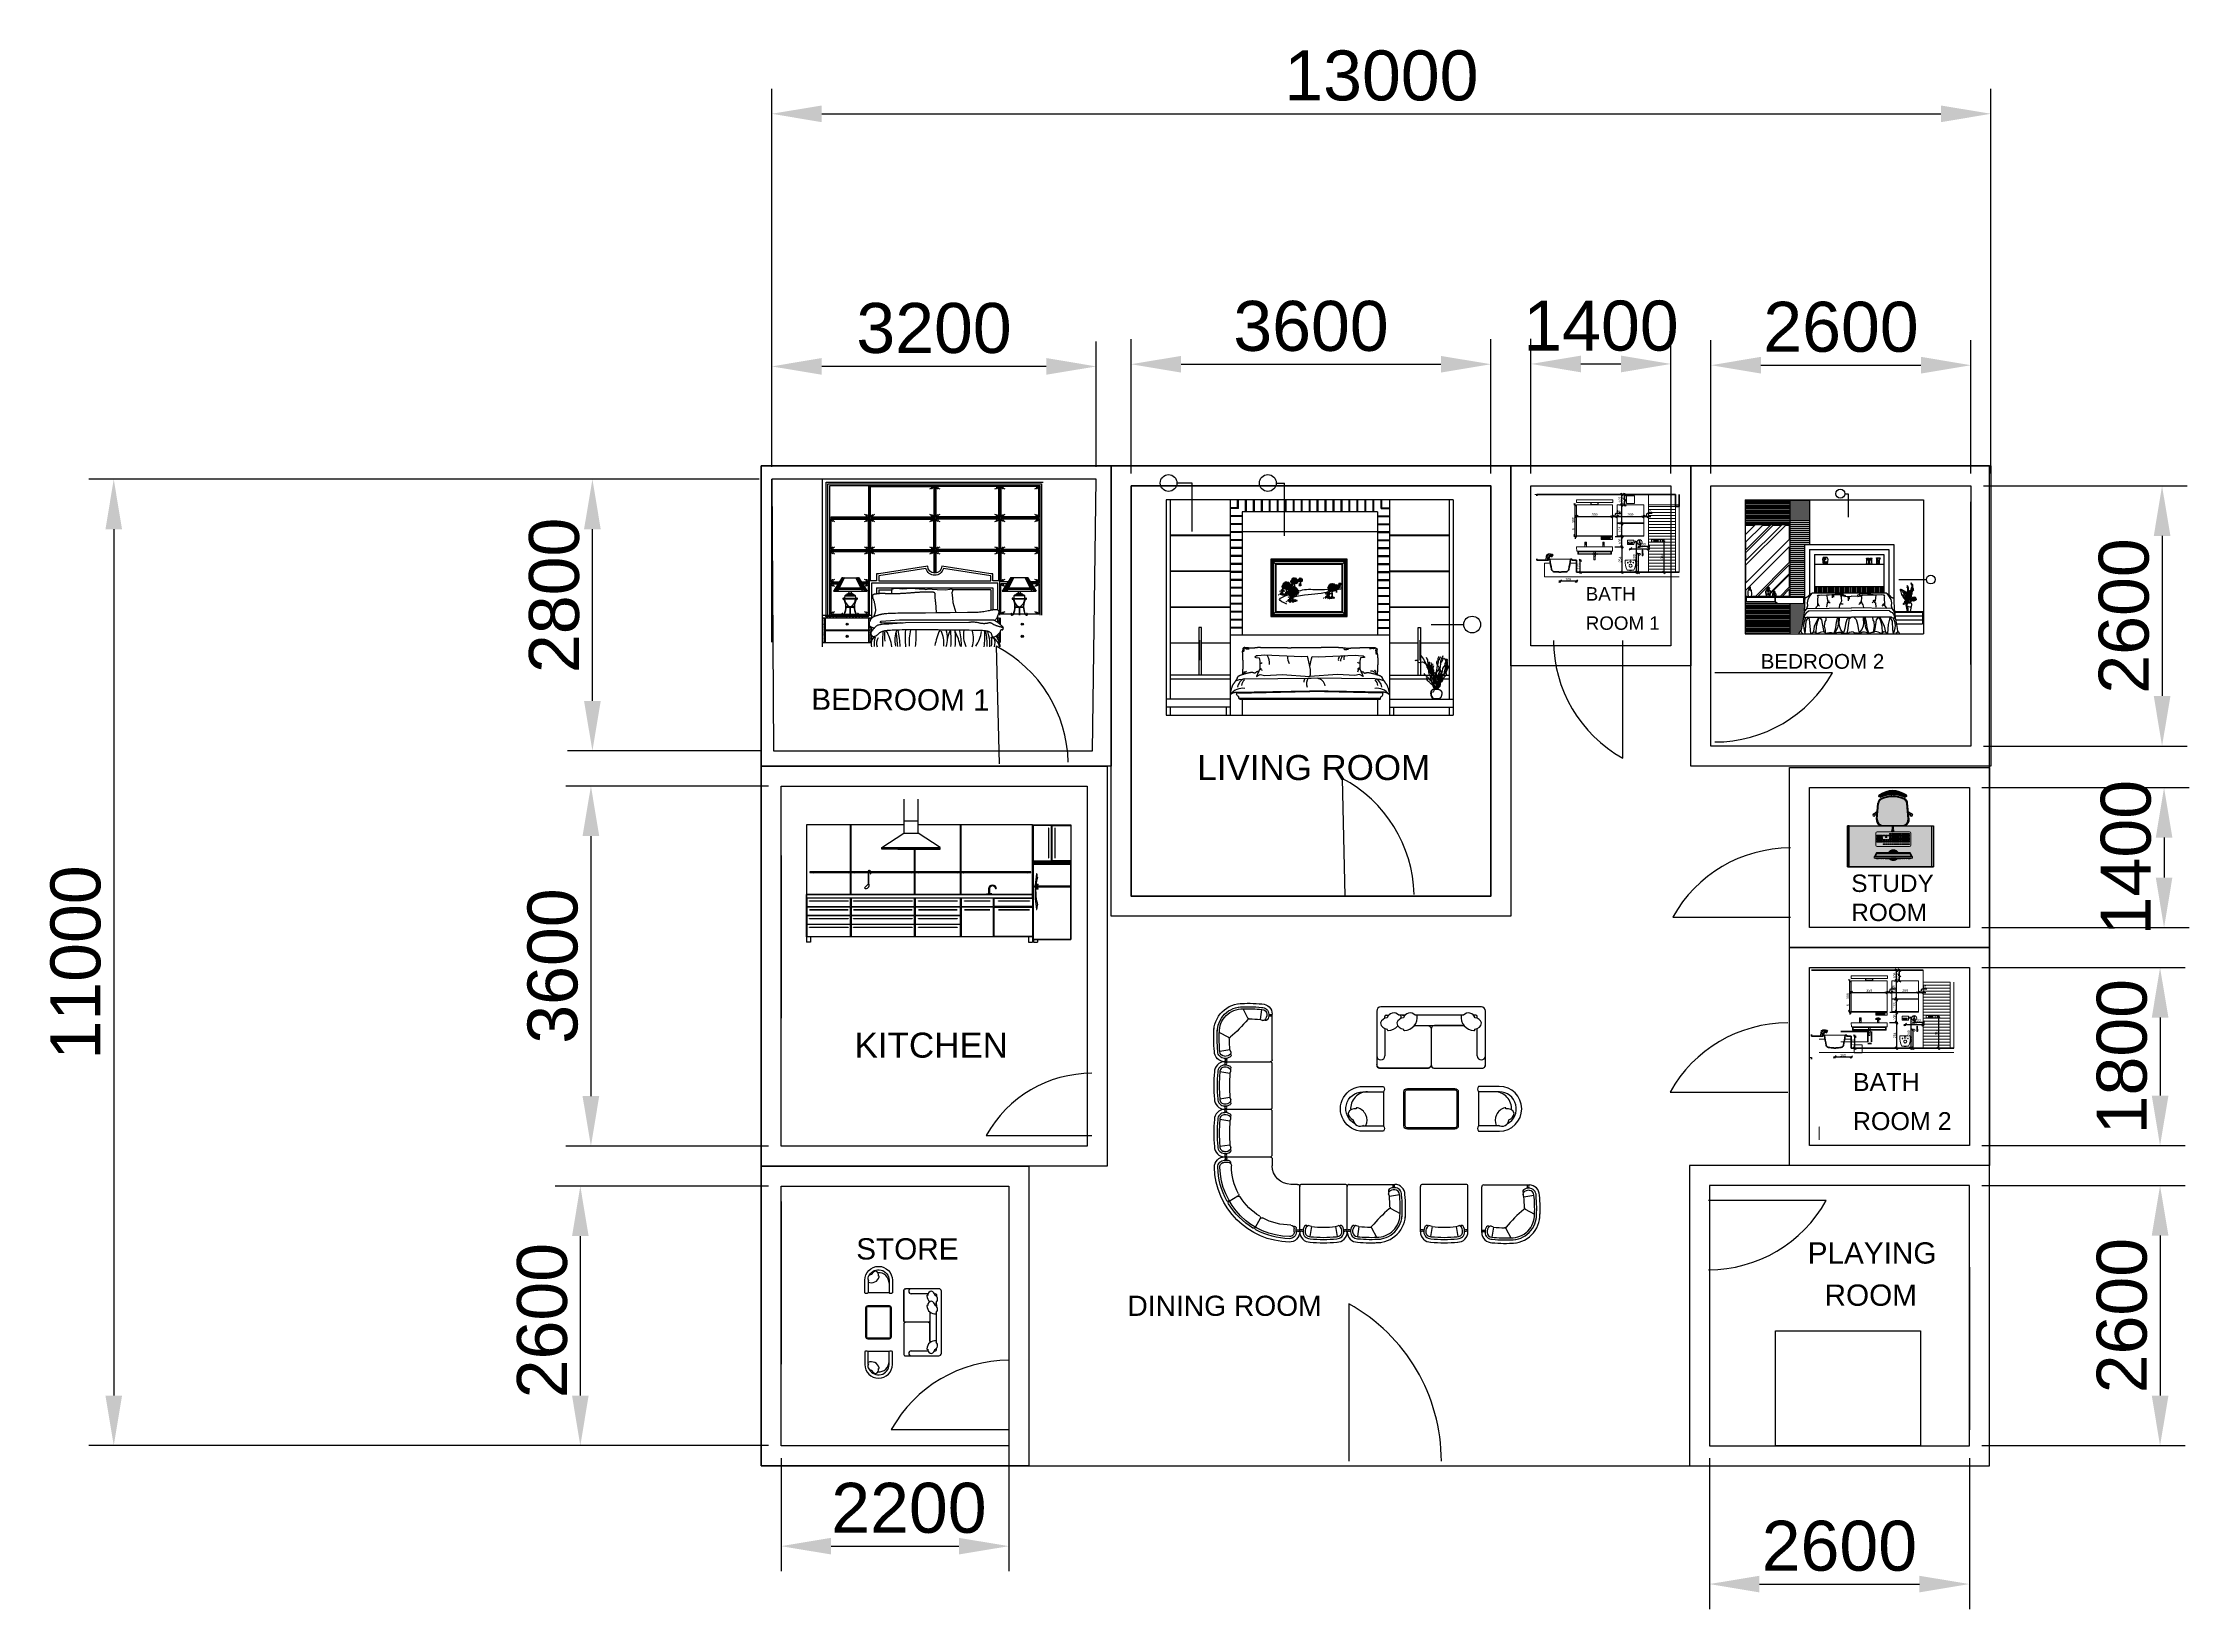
# Model space of a CAD drawing. Header units: millimetres. Extents: x -6165 to 15297, y -629 to 15029.
import ezdxf
from ezdxf.enums import TextEntityAlignment as Align

# ---------------------------------------------------------------- set-up
doc = ezdxf.new("R2010")
doc.units = ezdxf.units.MM
doc.linetypes.add('TEČKOVANÁX2', pattern=[0.5, 0, -0.5])
doc.linetypes.add('ČÁRKOVANÁ2', pattern=[9.525, 6.35, -3.175])
for name, color, linetype, lineweight in [('3', 7, 'ČÁRKOVANÁ2', 0), ('dim', 4, 'Continuous', 0), ('door', 36, 'Continuous', 0), ('elevation', 7, 'Continuous', 13), ('equipments', 137, 'Continuous', 13), ('free', 7, 'Continuous', 13), ('furniture', 250, 'Continuous', 25), ('light', 30, 'Continuous', 0), ('sanitary', 4, 'Continuous', 13), ('section', 5, 'Continuous', 35), ('section2', 5, 'Continuous', 35), ('windows', 4, 'Continuous', 13)]:
    doc.layers.add(name, color=color, linetype=linetype, lineweight=lineweight)
for name, color, linetype in [('furn_dwgmodels.com', 18, 'Continuous'), ('h', 250, 'Continuous'), ('hatch', 251, 'Continuous'), ('txt', 179, 'Continuous'), ('wall', 5, 'Continuous')]:
    doc.layers.add(name, color=color, linetype=linetype)
doc.styles.add('ARIAL', font='arial.ttf')
doc.styles.add('HT', font='swisseb.ttf')
doc.styles.add('klt', font='trebuc.ttf')
doc.styles.get("Standard").update_dxf_attribs({"font": 'arial.ttf'})
doc.styles.add('STYLE2', font='')
doc.styles.add('STYLE4', font='dutcheb.ttf')
doc.styles.get('STYLE2').set_extended_font_data('SimHei')
doc.dimstyles.new('25', dxfattribs={"dimtxt": 25, "dimasz": 25, "dimexe": 12.5, "dimexo": 25, "dimgap": 6.25, "dimtad": 1, "dimdec": 0, "dimdsep": 46, "dimlunit": 6, "dimtxsty": 'ARIAL', "dimblk": 'OBLIQUE', "dimcen": 25, "dimdle": 12.5, "dimclrd": 256, "dimclre": 256, "dimclrt": 2, "dimadec": 0, "dimazin": 0, "dimtfac": 1, "dimtdec": 0, "dimtmove": 0, "dimatfit": 1, "dimldrblk": 'DOTSMALL', "dimfxl": 1, "dimtvp": 1, "dimtolj": 1, "dimtzin": 0, "dimarcsym": 0})
doc.dimstyles.new('ISO-25', dxfattribs={"dimscale": 200, "dimtxt": 2.5, "dimasz": 2.5, "dimexe": 1.25, "dimexo": 0.625, "dimtad": 1, "dimtxsty": 'Standard', "dimcen": 2.5, "dimadec": 0, "dimazin": 0, "dimtfac": 1, "dimtmove": 0, "dimatfit": 3, "dimfxl": 1, "dimarcsym": 0})

# ---------------------------------------------------------------- blocks, each defined once
blk = doc.blocks.new('A$C0CBC4D60')
at = {"layer": 'equipments', "linetype": 'Continuous'}
blk.add_lwpolyline([(-595, -140), (595, -140), (600, -10, 0.425099), (590, 0), (-590, 0, 0.425099), (-600, -10)], format="xyb", close=True, dxfattribs=at)
blk.add_lwpolyline([(-520, -155), (-520, -159, 0.414214), (-514, -165), (514, -165, 0.414214), (520, -159), (520, -155)], format="xyb", dxfattribs=at)
for centre, radius in [((-75, -240), 15), ((0, -240), 25), ((75, -240), 15)]:
    blk.add_circle(centre, radius, dxfattribs=at)
for centre, start, end in [((-535, -155), 0, 90), ((535, -155), 90, 180)]:
    blk.add_arc(centre, 15, start, end, dxfattribs=at)
blk = doc.blocks.new('A$C4771120F')
at = {"layer": 'equipments'}
blk.add_line((115, 65), (-114, 65), dxfattribs=at)
for centre, radius, start, end in [((-173, 395), 10, 93.34552, 177.83673), ((522, 369), 705, 177.83673, 205.52687), ((-1, -2544), 2954, 86.61516, 93.34552), ((-90, 320), 12.5, 148.74502, 211.25498), ((-90, 320), 12.5, 58.74502, 121.25498), ((-90, 320), 12.5, 238.74502, 301.25498), ((-90, 320), 12.5, 328.74502, 31.25498), ((0, 220), 50, 167.17773, 192.82227), ((0, 220), 50, 122.17773, 147.82227), ((0, 220), 50, 212.17773, 237.82227), ((0, 100), 50, 223.91602, 316.08398), ((0, 355), 25, 168.17386, 191.82614), ((0, 355), 25, 123.17386, 146.82614), ((0, 355), 25, 213.17386, 236.82614), ((0, 220), 50, 77.17773, 102.82227), ((0, 220), 50, 257.17773, 282.82227), ((0, 355), 25, 78.17386, 101.82614), ((0, 355), 25, 258.17386, 281.82614), ((0, 355), 25, 33.17386, 56.82614), ((0, 355), 25, 303.17386, 326.82614), ((0, 355), 25, 348.17386, 11.82614), ((0, 220), 50, 32.17773, 57.82227), ((0, 220), 50, 302.17773, 327.82227), ((0, 220), 50, 347.17773, 12.82227), ((90, 320), 12.5, 148.74502, 211.25498), ((90, 320), 12.5, 58.74502, 121.25498), ((90, 320), 12.5, 238.74502, 301.25498), ((90, 320), 12.5, 328.74502, 31.25498), ((-522, 369), 705, 334.47313, 2.15349), ((173, 395), 10, 2.15349, 86.61516)]:
    blk.add_arc(centre, radius, start, end, dxfattribs=at)
blk = doc.blocks.new('A$C12B516C9')
at = {"layer": 'equipments'}
for p, q in [((-25, -150), (-25, 0)), ((-25, -150), (-25, 0)), ((-25, 0), (25, 0)), ((25, -150), (25, 0)), ((-25, -150), (25, -150)), ((-23, -265), (-23, -150)), ((-23, -265), (-23, -150)), ((-23, -265), (-22.8, -265)), ((-22.8, -265), (-22.2, -265)), ((-22.2, -265), (-21.2, -265)), ((-21.2, -265), (-19.9, -265)), ((-19.9, -265), (-18.2, -265)), ((-18.2, -265), (-16.2, -265)), ((-16.2, -265), (-14, -265)), ((-14, -265), (-11.4, -265)), ((-11.4, -265), (-8.8, -265)), ((-8.8, -265), (-5.9, -265)), ((-5.9, -265), (-3, -265)), ((-3, -265), (0, -265)), ((0, -265), (3, -265)), ((3, -265), (5.9, -265)), ((5.9, -265), (8.8, -265)), ((8.8, -265), (11.4, -265)), ((11.4, -265), (14, -265)), ((14, -265), (16.2, -265)), ((16.2, -265), (18.2, -265)), ((18.2, -265), (19.9, -265)), ((19.9, -265), (21.2, -265)), ((21.2, -265), (22.2, -265)), ((22.2, -265), (22.8, -265)), ((22.8, -265), (23, -265)), ((23, -265), (23, -150)), ((23, -265), (23, -168))]:
    blk.add_line(p, q, dxfattribs=at)
blk = doc.blocks.new('A$C1CBD540B')
at = {"layer": 'equipments'}
for p, q in [((-18, 0), (0, 0)), ((-18, 0), (0, 0)), ((-18, 0), (-18, -56)), ((0, 0), (18, 0)), ((18, -56), (18, 0)), ((18, 0), (18, -56)), ((-18, -56), (-18, -57)), ((-18, -57), (-17, -57)), ((-18, -57), (-17, -57)), ((-18, -57), (-18, -57)), ((-17, -57), (-16, -58)), ((-16, -58), (-14, -58)), ((-16, -58), (-14, -58)), ((-15, -10), (-14, -9)), ((-15, -10), (-14, -10)), ((-15, -10), (-15, -10)), ((-15, -10), (-15, -10)), ((-15, -10), (-15, -10)), ((-15, -10), (-15, -10)), ((-14, -9), (-13, -8)), ((-14, -10), (-13, -11)), ((-14, -58), (-11, -58)), ((-14, -58), (-11, -58)), ((-13, -8), (-11, -8)), ((-13, -11), (-11, -11)), ((-11, -8), (-8, -8)), ((-11, -11), (-11, -58)), ((-11, -11), (-11, -58)), ((-11, -55), (-10, -54)), ((-10, -54), (-7, -54)), ((-8, -8), (-4, -7)), ((-7, -54), (-3, -54)), ((-4, -7), (0, -7)), ((-3, -54), (0, -54)), ((0, -7), (4, -7)), ((0, -54), (3, -54)), ((3, -54), (7, -54)), ((4, -7), (8, -8)), ((7, -54), (10, -54)), ((8, -8), (11, -8)), ((10, -54), (11, -55)), ((11, -8), (13, -8)), ((11, -58), (11, -11)), ((11, -58), (11, -11)), ((11, -11), (13, -11)), ((11, -58), (14, -58)), ((11, -58), (14, -58)), ((13, -8), (14, -9)), ((13, -11), (14, -10)), ((14, -9), (15, -10)), ((14, -10), (15, -10)), ((14, -58), (16, -58)), ((14, -58), (16, -58)), ((15, -10), (15, -10)), ((15, -10), (15, -10)), ((15, -10), (15, -10)), ((16, -58), (17, -57)), ((17, -57), (18, -57)), ((18, -57), (18, -56)), ((18, -57), (18, -57))]:
    blk.add_line(p, q, dxfattribs=at)
blk = doc.blocks.new('A$C076663FC')
at = {"layer": 'equipments'}
for p, q in [((-16, 44), (-14, 48)), ((-16, 40), (-15, 44)), ((-16, 40), (-16, 44)), ((-16, 40), (-15, 36)), ((-16, 40), (-16, 36)), ((-16, 36), (-14, 32)), ((-15, 44), (-14, 48)), ((-15, 40), (-14, 44)), ((-15, 40), (-14, 44)), ((-15, 40), (-14, 36)), ((-15, 36), (-14, 32)), ((-14, 48), (-12, 52)), ((-14, 48), (-11, 51)), ((-14, 44), (-13, 47)), ((-14, 44), (-13, 47)), ((-14, 40), (-14, 44)), ((-14, 40), (-14, 36)), ((-14, 36), (-13, 32)), ((-14, 36), (-13, 33)), ((-14, 32), (-12, 28)), ((-14, 32), (-11, 29)), ((-13, 47), (-11, 51)), ((-13, 47), (-10, 50)), ((-13, 33), (-10, 30)), ((-13, 32), (-11, 29)), ((-12, 52), (-8, 54)), ((-12, 28), (-8, 26)), ((-11, 51), (-8, 54)), ((-11, 51), (-8, 53)), ((-11, 29), (-8, 27)), ((-11, 29), (-8, 26)), ((-10, 50), (-7, 53)), ((-10, 30), (-7, 27)), ((-8, 75), (-7, 76)), ((-8, 75), (-8, 53)), ((-8, 53), (-8, 75)), ((-8, 54), (-8, 55)), ((-8, 54), (-8, 54)), ((-8, 53), (-4, 54)), ((-8, 27), (-4, 26)), ((-8, 26), (-4, 24)), ((-8, 26), (-4, 25)), ((-7, 76), (-6, 77)), ((-7, 76), (-6, 76)), ((-7, 76), (-7, 76)), ((-7, 53), (-4, 54)), ((-7, 27), (-4, 26)), ((-6, 77), (-5, 77)), ((-6, 77), (-6, 77)), ((-6, 76), (-5, 76)), ((-5, 77), (-3, 77)), ((-5, 76), (-4, 76)), ((-4, 76), (-2, 76)), ((-4, 54), (0, 55)), ((-4, 54), (0, 54)), ((-4, 26), (0, 26)), ((-4, 26), (0, 25)), ((-4, 26), (0, 25)), ((-4, 25), (0, 24)), ((-4, 24), (0, 24)), ((-3, 77), (-2, 77)), ((-2, 77), (0, 77)), ((-2, 76), (0, 76)), ((0, 77), (2, 77)), ((0, 76), (2, 76)), ((0, 55), (4, 54)), ((0, 54), (4, 54)), ((0, 26), (4, 26)), ((0, 25), (4, 26)), ((0, 24), (4, 25)), ((0, 24), (4, 24)), ((2, 77), (3, 77)), ((2, 76), (3, 76)), ((3, 77), (4, 77)), ((3, 76), (5, 76)), ((4, 77), (5, 77)), ((4, 54), (8, 53)), ((4, 54), (7, 53)), ((4, 26), (7, 27)), ((4, 26), (8, 27)), ((4, 25), (8, 26)), ((4, 24), (8, 26)), ((5, 77), (6, 77)), ((5, 76), (6, 76)), ((6, 77), (7, 76)), ((6, 76), (7, 76)), ((7, 76), (7, 76)), ((7, 76), (8, 75)), ((7, 53), (10, 50)), ((7, 27), (10, 30)), ((8, 53), (8, 75)), ((8, 75), (8, 53)), ((8, 55), (8, 54)), ((8, 54), (8, 54)), ((8, 54), (11, 51)), ((8, 54), (12, 52)), ((8, 53), (11, 51)), ((8, 27), (11, 29)), ((8, 26), (11, 29)), ((8, 26), (12, 28)), ((10, 50), (13, 47)), ((10, 30), (13, 33)), ((11, 51), (13, 47)), ((11, 51), (14, 48)), ((11, 29), (13, 32)), ((11, 29), (14, 32)), ((12, 52), (14, 48)), ((12, 28), (14, 32)), ((13, 47), (15, 44)), ((13, 47), (14, 44)), ((13, 32), (15, 36)), ((13, 33), (14, 36)), ((14, 48), (15, 44)), ((14, 48), (16, 44)), ((14, 44), (15, 40)), ((14, 36), (15, 40)), ((14, 32), (15, 36)), ((14, 32), (16, 36)), ((15, 44), (15, 40)), ((15, 44), (16, 40)), ((15, 36), (16, 40)), ((15, 36), (15, 40)), ((16, 44), (16, 40)), ((16, 36), (16, 40)), ((-28, -30), (-27, -27)), ((-28, -34), (-28, -30)), ((-28, -34), (-28, -38)), ((-28, -38), (-27, -41)), ((-27, -27), (-26, -23)), ((-27, -30), (-26, -27)), ((-27, -34), (-27, -30)), ((-27, -34), (-27, -38)), ((-27, -38), (-26, -41)), ((-27, -41), (-26, -45)), ((-26, -23), (-24, -20)), ((-26, -27), (-25, -24)), ((-26, -41), (-25, -44)), ((-26, -45), (-24, -48)), ((-25, -24), (-23, -21)), ((-25, -44), (-23, -47)), ((-24, -20), (-22, -17)), ((-24, -48), (-22, -51)), ((-23, -21), (-21, -18)), ((-23, -47), (-21, -50)), ((-22, -17), (-20, -14)), ((-22, -51), (-20, -54)), ((-21, -18), (-19, -15)), ((-21, -50), (-19, -53)), ((-20, -14), (-17, -12)), ((-20, -54), (-17, -56)), ((-19, -15), (-16, -13)), ((-19, -53), (-16, -55)), ((-17, -12), (-14, -10)), ((-17, -56), (-14, -58)), ((-16, -13), (-13, -11)), ((-16, -55), (-13, -57)), ((-14, -10), (-11, -8)), ((-14, -58), (-11, -60)), ((-13, -11), (-10, -9)), ((-13, -57), (-10, -59)), ((-11, -8), (-7, -7)), ((-11, -60), (-7, -61)), ((-10, -9), (-7, -8)), ((-10, -59), (-7, -60)), ((-7, -7), (-5, -7)), ((-7, -8), (-5, -8)), ((-7, -60), (-4, -61)), ((-7, -61), (-4, -62)), ((-5, -8), (-5, -4)), ((-5, -4), (-5, -4)), ((-5, -4), (-4, -4)), ((-5, -8), (0, -7)), ((-4, -4), (-2, -4)), ((-4, -61), (0, -61)), ((-4, -62), (0, -62)), ((-2, -4), (0, -4)), ((0, -4), (2, -4)), ((0, -7), (5, -8)), ((0, -61), (3, -61)), ((0, -62), (4, -62)), ((2, -4), (3, -4)), ((3, -4), (5, -4)), ((3, -61), (7, -60)), ((4, -62), (7, -61)), ((5, -8), (5, -4)), ((5, -4), (5, -4)), ((5, -7), (7, -7)), ((5, -8), (7, -8)), ((7, -7), (11, -8)), ((7, -8), (10, -9)), ((7, -60), (10, -59)), ((7, -60), (10, -59)), ((7, -61), (11, -60)), ((10, -9), (13, -11)), ((10, -59), (13, -57)), ((11, -8), (14, -10)), ((11, -60), (14, -58)), ((13, -11), (16, -13)), ((13, -57), (16, -55)), ((14, -10), (17, -12)), ((14, -58), (17, -56)), ((16, -13), (19, -15)), ((16, -55), (19, -53)), ((17, -12), (20, -14)), ((17, -56), (20, -54)), ((19, -15), (21, -18)), ((19, -53), (21, -50)), ((20, -14), (22, -17)), ((20, -54), (22, -51)), ((21, -18), (23, -21)), ((21, -50), (23, -47)), ((22, -17), (24, -20)), ((22, -51), (24, -48)), ((23, -21), (25, -24)), ((23, -47), (25, -44)), ((24, -20), (26, -23)), ((24, -48), (26, -45)), ((25, -24), (26, -27)), ((25, -44), (26, -41)), ((26, -23), (27, -27)), ((26, -27), (27, -30)), ((26, -41), (27, -38)), ((26, -45), (27, -41)), ((27, -27), (28, -30)), ((27, -30), (27, -34)), ((27, -38), (27, -34)), ((27, -41), (28, -38)), ((28, -30), (28, -34)), ((28, -38), (28, -34))]:
    blk.add_line(p, q, dxfattribs=at)
blk.add_circle((0, 0), 85, dxfattribs=at)
blk = doc.blocks.new('A$C76D800A9')
at = {"layer": 'equipments'}
for p, q in [((-12, 184.5), (-11.5, 185)), ((-12, 184.5), (-12, 165.5)), ((-12, 184.5), (-11.6, 184.5)), ((-12, 165.5), (-12, 184.5)), ((-12, 165.5), (-11.6, 165.5)), ((-12, 165.5), (-11, 165)), ((-12, 164.5), (-11, 165)), ((-12, 11), (-12, 164.5)), ((-12, 164.5), (-12, 11)), ((-12, 164.5), (-11.6, 164.5)), ((-12, 11), (-11.6, 11)), ((-12, 11), (-11, 10)), ((-11.6, 184.5), (-10.4, 184.5)), ((-11.6, 184.5), (-10.4, 184.5)), ((-11.6, 165.5), (-10.4, 165.5)), ((-11.6, 165.5), (-10.4, 165.5)), ((-11.6, 164.5), (-10.4, 164.5)), ((-11.6, 164.5), (-10.4, 164.5)), ((-11.6, 11), (-10.4, 11)), ((-11.6, 11), (-10.4, 11)), ((-11.5, 185), (-11.1, 185)), ((-11.1, 185), (-10, 185)), ((-11, 165), (-10.6, 165)), ((-11, 10), (-10.6, 10)), ((-11, 10), (-10.6, 10)), ((-10.6, 165), (-9.5, 165)), ((-10.6, 10), (-10, 10)), ((-10.6, 10), (-9.5, 10)), ((-10.4, 184.5), (-8.5, 184.5)), ((-10.4, 165.5), (-8.5, 165.5)), ((-10.4, 164.5), (-8.5, 164.5)), ((-10.4, 11), (-8.5, 11)), ((-10, 185), (-8.1, 185)), ((-10, 10), (-10, 0)), ((-10, 10), (-9.6, 10)), ((-10, 0), (-10, 10)), ((-10, 0), (10, 0)), ((-9.8571, 162.5), (-9.4286, 163)), ((-9.8571, 162.5), (-9.8571, 161.5)), ((-9.8571, 161.5), (-9.8571, 162.5)), ((-9.8571, 161.5), (-9.4286, 161)), ((-9.8571, 155.7), (-9.4286, 156.2)), ((-9.8571, 154.7), (-9.8571, 155.7)), ((-9.8571, 155.7), (-9.8571, 154.7)), ((-9.8571, 154.7), (-9.4286, 154.2)), ((-9.8571, 148.9), (-9.4286, 149.4)), ((-9.8571, 147.9), (-9.8571, 148.9)), ((-9.8571, 148.9), (-9.8571, 147.9)), ((-9.8571, 147.9), (-9.4286, 147.4)), ((-9.8571, 142.1), (-9.4286, 142.6)), ((-9.8571, 142.1), (-9.8571, 141.1)), ((-9.8571, 141.1), (-9.8571, 142.1)), ((-9.8571, 141.1), (-9.4286, 140.6)), ((-9.8571, 135.3), (-9.4286, 135.8)), ((-9.8571, 135.3), (-9.8571, 134.3)), ((-9.8571, 134.3), (-9.8571, 135.3)), ((-9.8571, 134.3), (-9.4286, 133.8)), ((-9.8571, 128.5), (-9.4286, 129)), ((-9.8571, 128.5), (-9.8571, 127.5)), ((-9.8571, 127.5), (-9.8571, 128.5)), ((-9.8571, 127.5), (-9.4286, 127)), ((-9.8571, 121.7), (-9.4286, 122.2)), ((-9.8571, 121.7), (-9.8571, 120.7)), ((-9.8571, 120.7), (-9.8571, 121.7)), ((-9.8571, 120.7), (-9.4286, 120.2)), ((-9.8571, 114.9), (-9.4286, 115.4)), ((-9.8571, 114.9), (-9.8571, 113.9)), ((-9.8571, 113.9), (-9.8571, 114.9)), ((-9.8571, 113.9), (-9.4286, 113.4)), ((-9.8571, 108.1), (-9.4286, 108.6)), ((-9.8571, 108.1), (-9.8571, 107.1)), ((-9.8571, 107.1), (-9.8571, 108.1)), ((-9.8571, 107.1), (-9.4286, 106.6)), ((-9.8571, 101.3), (-9.4286, 101.8)), ((-9.8571, 101.3), (-9.8571, 100.3)), ((-9.8571, 100.3), (-9.8571, 101.3)), ((-9.8571, 100.3), (-9.4286, 99.8003)), ((-9.8571, 94.5003), (-9.4286, 95.0002)), ((-9.8571, 93.5003), (-9.8571, 94.5003)), ((-9.8571, 94.5003), (-9.8571, 93.5003)), ((-9.8571, 93.5003), (-9.4286, 93.0003)), ((-9.6, 10), (-8.7, 10)), ((-9.5, 165), (-7.8, 165)), ((-9.5, 10), (-7.8, 10)), ((-9.4286, 163), (-8.5714, 163)), ((-9.4286, 161), (-8.5714, 161)), ((-9.4286, 156.2), (-8.5714, 156.2)), ((-9.4286, 154.2), (-8.5714, 154.2)), ((-9.4286, 149.4), (-8.5714, 149.4)), ((-9.4286, 147.4), (-8.5714, 147.4)), ((-9.4286, 142.6), (-8.5714, 142.6)), ((-9.4286, 140.6), (-8.5714, 140.6)), ((-9.4286, 135.8), (-8.5714, 135.8)), ((-9.4286, 133.8), (-8.5714, 133.8)), ((-9.4286, 129), (-8.5714, 129)), ((-9.4286, 127), (-8.5714, 127)), ((-9.4286, 122.2), (-8.5714, 122.2)), ((-9.4286, 120.2), (-8.5714, 120.2)), ((-9.4286, 115.4), (-8.5714, 115.4)), ((-9.4286, 113.4), (-8.5714, 113.4)), ((-9.4286, 108.6), (-8.5714, 108.6)), ((-9.4286, 106.6), (-8.5714, 106.6)), ((-9.4286, 101.8), (-8.5714, 101.8)), ((-9.4286, 99.8003), (-8.5714, 99.8003)), ((-9.4286, 95.0002), (-8.5714, 95.0002)), ((-9.4286, 93.0003), (-8.5714, 93.0003)), ((-8.7, 10), (-7.1, 10)), ((-8.5714, 163), (-8.1429, 162.5)), ((-8.5714, 161), (-8.1429, 161.5)), ((-8.5714, 156.2), (-8.1429, 155.7)), ((-8.5714, 154.2), (-8.1429, 154.7)), ((-8.5714, 149.4), (-8.1429, 148.9)), ((-8.5714, 147.4), (-8.1429, 147.9)), ((-8.5714, 142.6), (-8.1429, 142.1)), ((-8.5714, 140.6), (-8.1429, 141.1)), ((-8.5714, 135.8), (-8.1429, 135.3)), ((-8.5714, 133.8), (-8.1429, 134.3)), ((-8.5714, 129), (-8.1429, 128.5)), ((-8.5714, 127), (-8.1429, 127.5)), ((-8.5714, 122.2), (-8.1429, 121.7)), ((-8.5714, 120.2), (-8.1429, 120.7)), ((-8.5714, 115.4), (-8.1429, 114.9)), ((-8.5714, 113.4), (-8.1429, 113.9)), ((-8.5714, 108.6), (-8.1429, 108.1)), ((-8.5714, 106.6), (-8.1429, 107.1)), ((-8.5714, 101.8), (-8.1429, 101.3)), ((-8.5714, 99.8003), (-8.1429, 100.3)), ((-8.5714, 95.0002), (-8.1429, 94.5003)), ((-8.5714, 93.0003), (-8.1429, 93.5003)), ((-8.5, 184.5), (-6, 184.5)), ((-8.5, 165.5), (-6, 165.5)), ((-8.5, 164.5), (-6, 164.5)), ((-8.5, 11), (-6, 11)), ((-8.1429, 161.5), (-8.1429, 162.5)), ((-8.1429, 162.5), (-8.1429, 161.5)), ((-8.1429, 155.7), (-8.1429, 154.7)), ((-8.1429, 154.7), (-8.1429, 155.7)), ((-8.1429, 148.9), (-8.1429, 147.9)), ((-8.1429, 147.9), (-8.1429, 148.9)), ((-8.1429, 142.1), (-8.1429, 141.1)), ((-8.1429, 141.1), (-8.1429, 142.1)), ((-8.1429, 134.3), (-8.1429, 135.3)), ((-8.1429, 135.3), (-8.1429, 134.3)), ((-8.1429, 127.5), (-8.1429, 128.5)), ((-8.1429, 128.5), (-8.1429, 127.5)), ((-8.1429, 121.7), (-8.1429, 120.7)), ((-8.1429, 120.7), (-8.1429, 121.7)), ((-8.1429, 113.9), (-8.1429, 114.9)), ((-8.1429, 114.9), (-8.1429, 113.9)), ((-8.1429, 108.1), (-8.1429, 107.1)), ((-8.1429, 107.1), (-8.1429, 108.1)), ((-8.1429, 101.3), (-8.1429, 100.3)), ((-8.1429, 100.3), (-8.1429, 101.3)), ((-8.1429, 94.5003), (-8.1429, 93.5003)), ((-8.1429, 93.5003), (-8.1429, 94.5003)), ((-8.1, 185), (-5.7, 185)), ((-7.8, 165), (-5.5, 165)), ((-7.8, 10), (-5.5, 10)), ((-7.1, 10), (-5, 10)), ((-6, 184.5), (-3.1, 184.5)), ((-6, 165.5), (-3.1, 165.5)), ((-6, 164.5), (-3.1, 164.5)), ((-6, 11), (-3.1, 11)), ((-5.7, 185), (-3, 185)), ((-5.5, 165), (-2.8, 165)), ((-5.5, 10), (-2.8, 10)), ((-5.3571, 162.5), (-4.9286, 163)), ((-5.3571, 161.5), (-5.3571, 162.5)), ((-5.3571, 162.5), (-5.3571, 161.5)), ((-5.3571, 161.5), (-4.9286, 161)), ((-5.3571, 155.7), (-4.9286, 156.2)), ((-5.3571, 155.7), (-5.3571, 154.7)), ((-5.3571, 154.7), (-5.3571, 155.7)), ((-5.3571, 154.7), (-4.9286, 154.2)), ((-5.3571, 148.9), (-4.9286, 149.4)), ((-5.3571, 148.9), (-5.3571, 147.9)), ((-5.3571, 147.9), (-5.3571, 148.9)), ((-5.3571, 147.9), (-4.9286, 147.4)), ((-5.3571, 142.1), (-4.9286, 142.6)), ((-5.3571, 141.1), (-5.3571, 142.1)), ((-5.3571, 142.1), (-5.3571, 141.1)), ((-5.3571, 141.1), (-4.9286, 140.6)), ((-5.3571, 135.3), (-4.9286, 135.8)), ((-5.3571, 134.3), (-5.3571, 135.3)), ((-5.3571, 135.3), (-5.3571, 134.3)), ((-5.3571, 134.3), (-4.9286, 133.8)), ((-5.3571, 128.5), (-4.9286, 129)), ((-5.3571, 127.5), (-5.3571, 128.5)), ((-5.3571, 128.5), (-5.3571, 127.5)), ((-5.3571, 127.5), (-4.9286, 127)), ((-5.3571, 121.7), (-4.9286, 122.2)), ((-5.3571, 120.7), (-5.3571, 121.7)), ((-5.3571, 121.7), (-5.3571, 120.7)), ((-5.3571, 120.7), (-4.9286, 120.2)), ((-5.3571, 114.9), (-4.9286, 115.4)), ((-5.3571, 113.9), (-5.3571, 114.9)), ((-5.3571, 114.9), (-5.3571, 113.9)), ((-5.3571, 113.9), (-4.9286, 113.4)), ((-5.3571, 108.1), (-4.9286, 108.6)), ((-5.3571, 107.1), (-5.3571, 108.1)), ((-5.3571, 108.1), (-5.3571, 107.1)), ((-5.3571, 107.1), (-4.9286, 106.6)), ((-5.3571, 101.3), (-4.9286, 101.8)), ((-5.3571, 100.3), (-5.3571, 101.3)), ((-5.3571, 101.3), (-5.3571, 100.3)), ((-5.3571, 100.3), (-4.9286, 99.8003)), ((-5.3571, 94.5003), (-4.9286, 95.0002)), ((-5.3571, 94.5003), (-5.3571, 93.5003)), ((-5.3571, 93.5003), (-5.3571, 94.5003)), ((-5.3571, 93.5003), (-4.9286, 93.0003)), ((-5, 10), (-2.6, 10)), ((-4.9286, 163), (-4.0714, 163)), ((-4.9286, 161), (-4.0714, 161)), ((-4.9286, 156.2), (-4.0714, 156.2)), ((-4.9286, 154.2), (-4.0714, 154.2)), ((-4.9286, 149.4), (-4.0714, 149.4)), ((-4.9286, 147.4), (-4.0714, 147.4)), ((-4.9286, 142.6), (-4.0714, 142.6)), ((-4.9286, 140.6), (-4.0714, 140.6)), ((-4.9286, 135.8), (-4.0714, 135.8)), ((-4.9286, 133.8), (-4.0714, 133.8)), ((-4.9286, 129), (-4.0714, 129)), ((-4.9286, 127), (-4.0714, 127)), ((-4.9286, 122.2), (-4.0714, 122.2)), ((-4.9286, 120.2), (-4.0714, 120.2)), ((-4.9286, 115.4), (-4.0714, 115.4)), ((-4.9286, 113.4), (-4.0714, 113.4)), ((-4.9286, 108.6), (-4.0714, 108.6)), ((-4.9286, 106.6), (-4.0714, 106.6)), ((-4.9286, 101.8), (-4.0714, 101.8)), ((-4.9286, 99.8003), (-4.0714, 99.8003)), ((-4.9286, 95.0002), (-4.0714, 95.0002)), ((-4.9286, 93.0003), (-4.0714, 93.0003)), ((-4.0714, 163), (-3.6429, 162.5)), ((-4.0714, 161), (-3.6429, 161.5)), ((-4.0714, 156.2), (-3.6429, 155.7)), ((-4.0714, 154.2), (-3.6429, 154.7)), ((-4.0714, 149.4), (-3.6429, 148.9)), ((-4.0714, 147.4), (-3.6429, 147.9)), ((-4.0714, 142.6), (-3.6429, 142.1)), ((-4.0714, 140.6), (-3.6429, 141.1)), ((-4.0714, 135.8), (-3.6429, 135.3)), ((-4.0714, 133.8), (-3.6429, 134.3)), ((-4.0714, 129), (-3.6429, 128.5)), ((-4.0714, 127), (-3.6429, 127.5)), ((-4.0714, 122.2), (-3.6429, 121.7)), ((-4.0714, 120.2), (-3.6429, 120.7)), ((-4.0714, 115.4), (-3.6429, 114.9)), ((-4.0714, 113.4), (-3.6429, 113.9)), ((-4.0714, 108.6), (-3.6429, 108.1)), ((-4.0714, 106.6), (-3.6429, 107.1)), ((-4.0714, 101.8), (-3.6429, 101.3)), ((-4.0714, 99.8003), (-3.6429, 100.3)), ((-4.0714, 95.0002), (-3.6429, 94.5003)), ((-4.0714, 93.0003), (-3.6429, 93.5003)), ((-3.6429, 162.5), (-3.6429, 161.5)), ((-3.6429, 161.5), (-3.6429, 162.5)), ((-3.6429, 154.7), (-3.6429, 155.7)), ((-3.6429, 155.7), (-3.6429, 154.7)), ((-3.6429, 147.9), (-3.6429, 148.9)), ((-3.6429, 148.9), (-3.6429, 147.9)), ((-3.6429, 141.1), (-3.6429, 142.1)), ((-3.6429, 142.1), (-3.6429, 141.1)), ((-3.6429, 135.3), (-3.6429, 134.3)), ((-3.6429, 134.3), (-3.6429, 135.3)), ((-3.6429, 128.5), (-3.6429, 127.5)), ((-3.6429, 127.5), (-3.6429, 128.5)), ((-3.6429, 120.7), (-3.6429, 121.7)), ((-3.6429, 121.7), (-3.6429, 120.7)), ((-3.6429, 114.9), (-3.6429, 113.9)), ((-3.6429, 113.9), (-3.6429, 114.9)), ((-3.6429, 107.1), (-3.6429, 108.1)), ((-3.6429, 108.1), (-3.6429, 107.1)), ((-3.6429, 100.3), (-3.6429, 101.3)), ((-3.6429, 101.3), (-3.6429, 100.3)), ((-3.6429, 93.5003), (-3.6429, 94.5003)), ((-3.6429, 94.5003), (-3.6429, 93.5003)), ((-3.1, 184.5), (0, 184.5)), ((-3.1, 165.5), (0, 165.5)), ((-3.1, 164.5), (0, 164.5)), ((-3.1, 11), (0, 11)), ((-3, 185), (0, 185)), ((-2.8, 165), (0, 165)), ((-2.8, 10), (0, 10)), ((-2.6, 10), (0, 10)), ((-0.8571, 162.5), (-0.4286, 163)), ((-0.8571, 161.5), (-0.8571, 162.5)), ((-0.8571, 162.5), (-0.8571, 161.5)), ((-0.8571, 161.5), (-0.4286, 161)), ((-0.8571, 155.7), (-0.4286, 156.2)), ((-0.8571, 155.7), (-0.8571, 154.7)), ((-0.8571, 154.7), (-0.8571, 155.7)), ((-0.8571, 154.7), (-0.4286, 154.2)), ((-0.8571, 148.9), (-0.4286, 149.4)), ((-0.8571, 148.9), (-0.8571, 147.9)), ((-0.8571, 147.9), (-0.8571, 148.9)), ((-0.8571, 147.9), (-0.4286, 147.4)), ((-0.8571, 142.1), (-0.4286, 142.6)), ((-0.8571, 141.1), (-0.8571, 142.1)), ((-0.8571, 142.1), (-0.8571, 141.1)), ((-0.8571, 141.1), (-0.4286, 140.6)), ((-0.8571, 135.3), (-0.4286, 135.8)), ((-0.8571, 134.3), (-0.8571, 135.3)), ((-0.8571, 135.3), (-0.8571, 134.3)), ((-0.8571, 134.3), (-0.4286, 133.8)), ((-0.8571, 128.5), (-0.4286, 129)), ((-0.8571, 127.5), (-0.8571, 128.5)), ((-0.8571, 128.5), (-0.8571, 127.5)), ((-0.8571, 127.5), (-0.4286, 127)), ((-0.8571, 121.7), (-0.4286, 122.2)), ((-0.8571, 120.7), (-0.8571, 121.7)), ((-0.8571, 121.7), (-0.8571, 120.7)), ((-0.8571, 120.7), (-0.4286, 120.2)), ((-0.8571, 114.9), (-0.4286, 115.4)), ((-0.8571, 113.9), (-0.8571, 114.9)), ((-0.8571, 114.9), (-0.8571, 113.9)), ((-0.8571, 113.9), (-0.4286, 113.4)), ((-0.8571, 108.1), (-0.4286, 108.6)), ((-0.8571, 107.1), (-0.8571, 108.1)), ((-0.8571, 108.1), (-0.8571, 107.1)), ((-0.8571, 107.1), (-0.4286, 106.6)), ((-0.8571, 101.3), (-0.4286, 101.8)), ((-0.8571, 100.3), (-0.8571, 101.3)), ((-0.8571, 101.3), (-0.8571, 100.3)), ((-0.8571, 100.3), (-0.4286, 99.8003)), ((-0.8571, 94.5003), (-0.4286, 95.0002)), ((-0.8571, 94.5003), (-0.8571, 93.5003)), ((-0.8571, 93.5003), (-0.8571, 94.5003)), ((-0.8571, 93.5003), (-0.4286, 93.0003)), ((-0.4286, 163), (0.4286, 163)), ((-0.4286, 161), (0.4286, 161)), ((-0.4286, 156.2), (0.4286, 156.2)), ((-0.4286, 154.2), (0.4286, 154.2)), ((-0.4286, 149.4), (0.4286, 149.4)), ((-0.4286, 147.4), (0.4286, 147.4)), ((-0.4286, 142.6), (0.4286, 142.6)), ((-0.4286, 140.6), (0.4286, 140.6)), ((-0.4286, 135.8), (0.4286, 135.8)), ((-0.4286, 133.8), (0.4286, 133.8)), ((-0.4286, 129), (0.4286, 129)), ((-0.4286, 127), (0.4286, 127)), ((-0.4286, 122.2), (0.4286, 122.2)), ((-0.4286, 120.2), (0.4286, 120.2)), ((-0.4286, 115.4), (0.4286, 115.4)), ((-0.4286, 113.4), (0.4286, 113.4)), ((-0.4286, 108.6), (0.4286, 108.6)), ((-0.4286, 106.6), (0.4286, 106.6)), ((-0.4286, 101.8), (0.4286, 101.8)), ((-0.4286, 99.8003), (0.4286, 99.8003)), ((-0.4286, 95.0002), (0.4286, 95.0002)), ((-0.4286, 93.0003), (0.4286, 93.0003)), ((0, 185), (3, 185)), ((0, 184.5), (3.1, 184.5)), ((0, 165.5), (3.1, 165.5)), ((0, 165), (2.8, 165)), ((0, 164.5), (3.1, 164.5)), ((0, 11), (3.1, 11)), ((0, 10), (2.6, 10)), ((0, 10), (2.8, 10)), ((0.4286, 163), (0.8571, 162.5)), ((0.4286, 161), (0.8571, 161.5)), ((0.4286, 156.2), (0.8571, 155.7)), ((0.4286, 154.2), (0.8571, 154.7)), ((0.4286, 149.4), (0.8571, 148.9)), ((0.4286, 147.4), (0.8571, 147.9)), ((0.4286, 142.6), (0.8571, 142.1)), ((0.4286, 140.6), (0.8571, 141.1)), ((0.4286, 135.8), (0.8571, 135.3)), ((0.4286, 133.8), (0.8571, 134.3)), ((0.4286, 129), (0.8571, 128.5)), ((0.4286, 127), (0.8571, 127.5)), ((0.4286, 122.2), (0.8571, 121.7)), ((0.4286, 120.2), (0.8571, 120.7)), ((0.4286, 115.4), (0.8571, 114.9)), ((0.4286, 113.4), (0.8571, 113.9)), ((0.4286, 108.6), (0.8571, 108.1)), ((0.4286, 106.6), (0.8571, 107.1)), ((0.4286, 101.8), (0.8571, 101.3)), ((0.4286, 99.8003), (0.8571, 100.3)), ((0.4286, 95.0002), (0.8571, 94.5003)), ((0.4286, 93.0003), (0.8571, 93.5003)), ((0.8571, 162.5), (0.8571, 161.5)), ((0.8571, 161.5), (0.8571, 162.5)), ((0.8571, 154.7), (0.8571, 155.7)), ((0.8571, 155.7), (0.8571, 154.7)), ((0.8571, 147.9), (0.8571, 148.9)), ((0.8571, 148.9), (0.8571, 147.9)), ((0.8571, 141.1), (0.8571, 142.1)), ((0.8571, 142.1), (0.8571, 141.1)), ((0.8571, 135.3), (0.8571, 134.3)), ((0.8571, 134.3), (0.8571, 135.3)), ((0.8571, 128.5), (0.8571, 127.5)), ((0.8571, 127.5), (0.8571, 128.5)), ((0.8571, 120.7), (0.8571, 121.7)), ((0.8571, 121.7), (0.8571, 120.7)), ((0.8571, 114.9), (0.8571, 113.9)), ((0.8571, 113.9), (0.8571, 114.9)), ((0.8571, 107.1), (0.8571, 108.1)), ((0.8571, 108.1), (0.8571, 107.1)), ((0.8571, 100.3), (0.8571, 101.3)), ((0.8571, 101.3), (0.8571, 100.3)), ((0.8571, 93.5003), (0.8571, 94.5003)), ((0.8571, 94.5003), (0.8571, 93.5003)), ((2.6, 10), (5, 10)), ((2.8, 165), (5.5, 165)), ((2.8, 10), (5.5, 10)), ((3, 185), (5.7, 185)), ((3.1, 184.5), (6, 184.5)), ((3.1, 165.5), (6, 165.5)), ((3.1, 164.5), (6, 164.5)), ((3.1, 11), (6, 11)), ((3.6429, 162.5), (4.0714, 163)), ((3.6429, 162.5), (3.6429, 161.5)), ((3.6429, 161.5), (3.6429, 162.5)), ((3.6429, 161.5), (4.0714, 161)), ((3.6429, 155.7), (4.0714, 156.2)), ((3.6429, 154.7), (3.6429, 155.7)), ((3.6429, 155.7), (3.6429, 154.7)), ((3.6429, 154.7), (4.0714, 154.2)), ((3.6429, 148.9), (4.0714, 149.4)), ((3.6429, 147.9), (3.6429, 148.9)), ((3.6429, 148.9), (3.6429, 147.9)), ((3.6429, 147.9), (4.0714, 147.4)), ((3.6429, 142.1), (4.0714, 142.6)), ((3.6429, 142.1), (3.6429, 141.1)), ((3.6429, 141.1), (3.6429, 142.1)), ((3.6429, 141.1), (4.0714, 140.6)), ((3.6429, 135.3), (4.0714, 135.8)), ((3.6429, 135.3), (3.6429, 134.3)), ((3.6429, 134.3), (3.6429, 135.3)), ((3.6429, 134.3), (4.0714, 133.8)), ((3.6429, 128.5), (4.0714, 129)), ((3.6429, 128.5), (3.6429, 127.5)), ((3.6429, 127.5), (3.6429, 128.5)), ((3.6429, 127.5), (4.0714, 127)), ((3.6429, 121.7), (4.0714, 122.2)), ((3.6429, 121.7), (3.6429, 120.7)), ((3.6429, 120.7), (3.6429, 121.7)), ((3.6429, 120.7), (4.0714, 120.2)), ((3.6429, 114.9), (4.0714, 115.4)), ((3.6429, 114.9), (3.6429, 113.9)), ((3.6429, 113.9), (3.6429, 114.9)), ((3.6429, 113.9), (4.0714, 113.4)), ((3.6429, 108.1), (4.0714, 108.6)), ((3.6429, 108.1), (3.6429, 107.1)), ((3.6429, 107.1), (3.6429, 108.1)), ((3.6429, 107.1), (4.0714, 106.6)), ((3.6429, 101.3), (4.0714, 101.8)), ((3.6429, 101.3), (3.6429, 100.3)), ((3.6429, 100.3), (3.6429, 101.3)), ((3.6429, 100.3), (4.0714, 99.8003)), ((3.6429, 94.5003), (4.0714, 95.0002)), ((3.6429, 93.5003), (3.6429, 94.5003)), ((3.6429, 94.5003), (3.6429, 93.5003)), ((3.6429, 93.5003), (4.0714, 93.0003)), ((4.0714, 163), (4.9286, 163)), ((4.0714, 161), (4.9286, 161)), ((4.0714, 156.2), (4.9286, 156.2)), ((4.0714, 154.2), (4.9286, 154.2)), ((4.0714, 149.4), (4.9286, 149.4)), ((4.0714, 147.4), (4.9286, 147.4)), ((4.0714, 142.6), (4.9286, 142.6)), ((4.0714, 140.6), (4.9286, 140.6)), ((4.0714, 135.8), (4.9286, 135.8)), ((4.0714, 133.8), (4.9286, 133.8)), ((4.0714, 129), (4.9286, 129)), ((4.0714, 127), (4.9286, 127)), ((4.0714, 122.2), (4.9286, 122.2)), ((4.0714, 120.2), (4.9286, 120.2)), ((4.0714, 115.4), (4.9286, 115.4)), ((4.0714, 113.4), (4.9286, 113.4)), ((4.0714, 108.6), (4.9286, 108.6)), ((4.0714, 106.6), (4.9286, 106.6)), ((4.0714, 101.8), (4.9286, 101.8)), ((4.0714, 99.8003), (4.9286, 99.8003)), ((4.0714, 95.0002), (4.9286, 95.0002)), ((4.0714, 93.0003), (4.9286, 93.0003)), ((4.9286, 163), (5.3571, 162.5)), ((4.9286, 161), (5.3571, 161.5)), ((4.9286, 156.2), (5.3571, 155.7)), ((4.9286, 154.2), (5.3571, 154.7)), ((4.9286, 149.4), (5.3571, 148.9)), ((4.9286, 147.4), (5.3571, 147.9)), ((4.9286, 142.6), (5.3571, 142.1)), ((4.9286, 140.6), (5.3571, 141.1)), ((4.9286, 135.8), (5.3571, 135.3)), ((4.9286, 133.8), (5.3571, 134.3)), ((4.9286, 129), (5.3571, 128.5)), ((4.9286, 127), (5.3571, 127.5)), ((4.9286, 122.2), (5.3571, 121.7)), ((4.9286, 120.2), (5.3571, 120.7)), ((4.9286, 115.4), (5.3571, 114.9)), ((4.9286, 113.4), (5.3571, 113.9)), ((4.9286, 108.6), (5.3571, 108.1)), ((4.9286, 106.6), (5.3571, 107.1)), ((4.9286, 101.8), (5.3571, 101.3)), ((4.9286, 99.8003), (5.3571, 100.3)), ((4.9286, 95.0002), (5.3571, 94.5003)), ((4.9286, 93.0003), (5.3571, 93.5003)), ((5, 10), (7.1, 10)), ((5.3571, 161.5), (5.3571, 162.5)), ((5.3571, 162.5), (5.3571, 161.5)), ((5.3571, 155.7), (5.3571, 154.7)), ((5.3571, 154.7), (5.3571, 155.7)), ((5.3571, 148.9), (5.3571, 147.9)), ((5.3571, 147.9), (5.3571, 148.9)), ((5.3571, 142.1), (5.3571, 141.1)), ((5.3571, 141.1), (5.3571, 142.1)), ((5.3571, 134.3), (5.3571, 135.3)), ((5.3571, 135.3), (5.3571, 134.3)), ((5.3571, 127.5), (5.3571, 128.5)), ((5.3571, 128.5), (5.3571, 127.5)), ((5.3571, 121.7), (5.3571, 120.7)), ((5.3571, 120.7), (5.3571, 121.7)), ((5.3571, 113.9), (5.3571, 114.9)), ((5.3571, 114.9), (5.3571, 113.9)), ((5.3571, 108.1), (5.3571, 107.1)), ((5.3571, 107.1), (5.3571, 108.1)), ((5.3571, 101.3), (5.3571, 100.3)), ((5.3571, 100.3), (5.3571, 101.3)), ((5.3571, 94.5003), (5.3571, 93.5003)), ((5.3571, 93.5003), (5.3571, 94.5003)), ((5.5, 165), (7.8, 165)), ((5.5, 10), (7.8, 10)), ((5.7, 185), (8.1, 185)), ((6, 184.5), (8.5, 184.5)), ((6, 165.5), (8.5, 165.5)), ((6, 164.5), (8.5, 164.5)), ((6, 11), (8.5, 11)), ((7.1, 10), (8.7, 10)), ((7.8, 165), (9.5, 165)), ((7.8, 10), (9.5, 10)), ((8.1, 185), (10, 185)), ((8.1429, 162.5), (8.5714, 163)), ((8.1429, 161.5), (8.1429, 162.5)), ((8.1429, 162.5), (8.1429, 161.5)), ((8.1429, 161.5), (8.5714, 161)), ((8.1429, 155.7), (8.5714, 156.2)), ((8.1429, 155.7), (8.1429, 154.7)), ((8.1429, 154.7), (8.1429, 155.7)), ((8.1429, 154.7), (8.5714, 154.2)), ((8.1429, 148.9), (8.5714, 149.4)), ((8.1429, 148.9), (8.1429, 147.9)), ((8.1429, 147.9), (8.1429, 148.9)), ((8.1429, 147.9), (8.5714, 147.4)), ((8.1429, 142.1), (8.5714, 142.6)), ((8.1429, 141.1), (8.1429, 142.1)), ((8.1429, 142.1), (8.1429, 141.1)), ((8.1429, 141.1), (8.5714, 140.6)), ((8.1429, 135.3), (8.5714, 135.8)), ((8.1429, 134.3), (8.1429, 135.3)), ((8.1429, 135.3), (8.1429, 134.3)), ((8.1429, 134.3), (8.5714, 133.8)), ((8.1429, 128.5), (8.5714, 129)), ((8.1429, 127.5), (8.1429, 128.5)), ((8.1429, 128.5), (8.1429, 127.5)), ((8.1429, 127.5), (8.5714, 127)), ((8.1429, 121.7), (8.5714, 122.2)), ((8.1429, 120.7), (8.1429, 121.7)), ((8.1429, 121.7), (8.1429, 120.7)), ((8.1429, 120.7), (8.5714, 120.2)), ((8.1429, 114.9), (8.5714, 115.4)), ((8.1429, 113.9), (8.1429, 114.9)), ((8.1429, 114.9), (8.1429, 113.9)), ((8.1429, 113.9), (8.5714, 113.4)), ((8.1429, 108.1), (8.5714, 108.6)), ((8.1429, 107.1), (8.1429, 108.1)), ((8.1429, 108.1), (8.1429, 107.1)), ((8.1429, 107.1), (8.5714, 106.6)), ((8.1429, 101.3), (8.5714, 101.8)), ((8.1429, 100.3), (8.1429, 101.3)), ((8.1429, 101.3), (8.1429, 100.3)), ((8.1429, 100.3), (8.5714, 99.8003)), ((8.1429, 94.5003), (8.5714, 95.0002)), ((8.1429, 94.5003), (8.1429, 93.5003)), ((8.1429, 93.5003), (8.1429, 94.5003)), ((8.1429, 93.5003), (8.5714, 93.0003)), ((8.5, 184.5), (10.4, 184.5)), ((8.5, 165.5), (10.4, 165.5)), ((8.5, 164.5), (10.4, 164.5)), ((8.5, 11), (10.4, 11)), ((8.5714, 163), (9.4286, 163)), ((8.5714, 161), (9.4286, 161)), ((8.5714, 156.2), (9.4286, 156.2)), ((8.5714, 154.2), (9.4286, 154.2)), ((8.5714, 149.4), (9.4286, 149.4)), ((8.5714, 147.4), (9.4286, 147.4)), ((8.5714, 142.6), (9.4286, 142.6)), ((8.5714, 140.6), (9.4286, 140.6)), ((8.5714, 135.8), (9.4286, 135.8)), ((8.5714, 133.8), (9.4286, 133.8)), ((8.5714, 129), (9.4286, 129)), ((8.5714, 127), (9.4286, 127)), ((8.5714, 122.2), (9.4286, 122.2)), ((8.5714, 120.2), (9.4286, 120.2)), ((8.5714, 115.4), (9.4286, 115.4)), ((8.5714, 113.4), (9.4286, 113.4)), ((8.5714, 108.6), (9.4286, 108.6)), ((8.5714, 106.6), (9.4286, 106.6)), ((8.5714, 101.8), (9.4286, 101.8)), ((8.5714, 99.8003), (9.4286, 99.8003)), ((8.5714, 95.0002), (9.4286, 95.0002)), ((8.5714, 93.0003), (9.4286, 93.0003)), ((8.7, 10), (9.6, 10)), ((9.4286, 163), (9.8571, 162.5)), ((9.4286, 161), (9.8571, 161.5)), ((9.4286, 156.2), (9.8571, 155.7)), ((9.4286, 154.2), (9.8571, 154.7)), ((9.4286, 149.4), (9.8571, 148.9)), ((9.4286, 147.4), (9.8571, 147.9)), ((9.4286, 142.6), (9.8571, 142.1)), ((9.4286, 140.6), (9.8571, 141.1)), ((9.4286, 135.8), (9.8571, 135.3)), ((9.4286, 133.8), (9.8571, 134.3)), ((9.4286, 129), (9.8571, 128.5)), ((9.4286, 127), (9.8571, 127.5)), ((9.4286, 122.2), (9.8571, 121.7)), ((9.4286, 120.2), (9.8571, 120.7)), ((9.4286, 115.4), (9.8571, 114.9)), ((9.4286, 113.4), (9.8571, 113.9)), ((9.4286, 108.6), (9.8571, 108.1)), ((9.4286, 106.6), (9.8571, 107.1)), ((9.4286, 101.8), (9.8571, 101.3)), ((9.4286, 99.8003), (9.8571, 100.3)), ((9.4286, 95.0002), (9.8571, 94.5003)), ((9.4286, 93.0003), (9.8571, 93.5003)), ((9.5, 165), (10.6, 165)), ((9.5, 10), (10.6, 10)), ((9.6, 10), (10, 10)), ((9.8571, 162.5), (9.8571, 161.5)), ((9.8571, 161.5), (9.8571, 162.5)), ((9.8571, 154.7), (9.8571, 155.7)), ((9.8571, 155.7), (9.8571, 154.7)), ((9.8571, 147.9), (9.8571, 148.9)), ((9.8571, 148.9), (9.8571, 147.9)), ((9.8571, 141.1), (9.8571, 142.1)), ((9.8571, 142.1), (9.8571, 141.1)), ((9.8571, 135.3), (9.8571, 134.3)), ((9.8571, 134.3), (9.8571, 135.3)), ((9.8571, 128.5), (9.8571, 127.5)), ((9.8571, 127.5), (9.8571, 128.5)), ((9.8571, 120.7), (9.8571, 121.7)), ((9.8571, 121.7), (9.8571, 120.7)), ((9.8571, 114.9), (9.8571, 113.9)), ((9.8571, 113.9), (9.8571, 114.9)), ((9.8571, 107.1), (9.8571, 108.1)), ((9.8571, 108.1), (9.8571, 107.1)), ((9.8571, 100.3), (9.8571, 101.3)), ((9.8571, 101.3), (9.8571, 100.3)), ((9.8571, 93.5003), (9.8571, 94.5003)), ((9.8571, 94.5003), (9.8571, 93.5003)), ((10, 185), (11.1, 185)), ((10, 0), (10, 10)), ((10, 10), (10, 0)), ((10, 10), (10.6, 10)), ((10.4, 184.5), (11.6, 184.5)), ((10.4, 165.5), (11.6, 165.5)), ((10.4, 164.5), (11.6, 164.5)), ((10.4, 11), (11.6, 11)), ((10.6, 165), (11, 165)), ((10.6, 10), (11, 10)), ((10.6, 10), (11, 10)), ((11, 165), (12, 165.5)), ((11, 165), (12, 164.5)), ((11, 10), (12, 11)), ((11.1, 185), (11.5, 185)), ((11.5, 185), (12, 184.5)), ((11.6, 184.5), (12, 184.5)), ((11.6, 165.5), (12, 165.5)), ((11.6, 164.5), (12, 164.5)), ((11.6, 11), (12, 11)), ((12, 184.5), (12, 165.5)), ((12, 165.5), (12, 184.5)), ((12, 11), (12, 164.5)), ((12, 164.5), (12, 11))]:
    blk.add_line(p, q, dxfattribs=at)
blk = doc.blocks.new('A$C1D1D38C3')
at = {"layer": 'equipments'}
for p, q in [((-213, 170), (-210, 177)), ((-213, 170), (-210, 177)), ((-213, 170), (-212, 168)), ((-213, 170), (-212, 168)), ((-213, 170), (-212, 168)), ((-213, 170), (-212, 168)), ((-212, 167), (-212, 168)), ((-212, 167), (-212, 168)), ((-212, 167), (-211, 166)), ((-212, 167), (-212, 166)), ((-212, 167), (-211, 166)), ((-212, 166), (-210, 165)), ((-211, 166), (-207, 165)), ((-210, 177), (-208, 176)), ((-210, 177), (-208, 176)), ((-210, 177), (-208, 176)), ((-210, 165), (-207, 163)), ((-210, 165), (-209, 164)), ((-209, 164), (-208, 163)), ((-208, 176), (-207, 177)), ((-208, 176), (-207, 176)), ((-208, 163), (-205, 161)), ((-207, 178), (-197, 201)), ((-207, 178), (-207, 177)), ((-207, 178), (-206, 177)), ((-207, 177), (-205, 176)), ((-207, 176), (-203, 174)), ((-207, 165), (-201, 162)), ((-207, 163), (-201, 161)), ((-206, 177), (-202, 176)), ((-205, 176), (-202, 174)), ((-205, 161), (-199, 159)), ((-203, 174), (-197, 171)), ((-202, 176), (-196, 173)), ((-202, 174), (-196, 172)), ((-201, 162), (-193, 158)), ((-201, 161), (-193, 157)), ((-199, 159), (-192, 156)), ((-199, 159), (-198, 158)), ((-198, 158), (-197, 155)), ((-197, 201), (-195, 200)), ((-197, 201), (-195, 201)), ((-197, 171), (-189, 167)), ((-197, 158), (-197, 158)), ((-197, 158), (-196, 157)), ((-197, 158), (-196, 157)), ((-197, 155), (-194, 152)), ((-196, 173), (-188, 169)), ((-196, 172), (-188, 168)), ((-195, 201), (-189, 201)), ((-195, 200), (-191, 198)), ((-195, 158), (-192, 157)), ((-194, 156), (-191, 155)), ((-194, 156), (-191, 155)), ((-194, 156), (-192, 156)), ((-194, 152), (-189, 148)), ((-193, 158), (-184, 154)), ((-193, 157), (-184, 153)), ((-193, 157), (-188, 155)), ((-192, 157), (-188, 155)), ((-192, 156), (-184, 152)), ((-191, 198), (-185, 195)), ((-191, 155), (-186, 153)), ((-190, 123), (-187, 137)), ((-190, 123), (-188, 122)), ((-190, 123), (-190, 123)), ((-190, 123), (-189, 122)), ((-189, 201), (-181, 201)), ((-189, 167), (-180, 163)), ((-189, 148), (-185, 144)), ((-189, 122), (-189, 122)), ((-189, 122), (-187, 121)), ((-188, 169), (-179, 165)), ((-188, 168), (-179, 164)), ((-188, 122), (-185, 122)), ((-187, 137), (-183, 150)), ((-187, 121), (-184, 121)), ((-187, 121), (-186, 121)), ((-186, 153), (-183, 151)), ((-186, 116), (-186, 121)), ((-186, 116), (-186, 116)), ((-186, 116), (-185, 116)), ((-185, 195), (-177, 192)), ((-185, 122), (-181, 121)), ((-185, 121), (-185, 121)), ((-185, 121), (-185, 121)), ((-185, 121), (-185, 121)), ((-185, 116), (-182, 115)), ((-184, 154), (-182, 153)), ((-184, 153), (-182, 152)), ((-184, 152), (-183, 151)), ((-184, 121), (-181, 120)), ((-183, 150), (-177, 162)), ((-183, 121), (-182, 120)), ((-183, 121), (-181, 120)), ((-182, 120), (-179, 120)), ((-182, 115), (-180, 115)), ((-181, 201), (-175, 200)), ((-181, 121), (-176, 120)), ((-181, 120), (-176, 119)), ((-180, 163), (-177, 162)), ((-180, 115), (-176, 114)), ((-179, 165), (-176, 164)), ((-179, 164), (-177, 163)), ((-179, 120), (-175, 119)), ((-177, 192), (-168, 187)), ((-177, 162), (-169, 174)), ((-176, 120), (-172, 120)), ((-176, 119), (-172, 119)), ((-176, 114), (-173, 114)), ((-175, 200), (-168, 199)), ((-175, 119), (-172, 119)), ((-173, 114), (-169, 113)), ((-172, 120), (-167, 119)), ((-172, 119), (-167, 118)), ((-169, 174), (-160, 184)), ((-169, 113), (-166, 112)), ((-168, 199), (-161, 197)), ((-168, 187), (-161, 184)), ((-167, 119), (-162, 118)), ((-167, 118), (-163, 117)), ((-166, 118), (-165, 117)), ((-166, 112), (-163, 112)), ((-165, 117), (-163, 117)), ((-163, 117), (-159, 116)), ((-163, 112), (-161, 112)), ((-162, 118), (-158, 117)), ((-161, 197), (-153, 194)), ((-161, 112), (-159, 111)), ((-160, 184), (-150, 193)), ((-159, 111), (-158, 116)), ((-159, 116), (-156, 116)), ((-159, 116), (-158, 116)), ((-159, 116), (-158, 116)), ((-159, 111), (-159, 111)), ((-158, 117), (-155, 117)), ((-158, 116), (-158, 116)), ((-158, 116), (-156, 116)), ((-156, 116), (-155, 116)), ((-155, 117), (-154, 116)), ((-155, 116), (-154, 115)), ((-154, 115), (-153, 116)), ((-154, 116), (-153, 116)), ((-153, 194), (-151, 192)), ((-153, 116), (-151, 127)), ((-151, 127), (-148, 136)), ((-150, 193), (-138, 201)), ((-148, 136), (-144, 143)), ((-148, 136), (-142, 133)), ((-148, 135), (-145, 134)), ((-147, 137), (-141, 134)), ((-147, 135), (-144, 134)), ((-147, 135), (-142, 133)), ((-145, 134), (-142, 132)), ((-144, 143), (-139, 151)), ((-144, 134), (-140, 133)), ((-143, 146), (-137, 143)), ((-142, 147), (-137, 144)), ((-142, 147), (-137, 144)), ((-142, 133), (-139, 132)), ((-142, 132), (-141, 132)), ((-141, 147), (-136, 145)), ((-141, 134), (-137, 132)), ((-141, 132), (-139, 132)), ((-140, 133), (-139, 132)), ((-139, 151), (-133, 157)), ((-139, 132), (-137, 131)), ((-138, 201), (-126, 207)), ((-137, 144), (-134, 143)), ((-137, 143), (-133, 141)), ((-137, 131), (-136, 132)), ((-137, 132), (-136, 132)), ((-136, 145), (-132, 143)), ((-136, 132), (-132, 141)), ((-134, 143), (-132, 142)), ((-133, 157), (-127, 163)), ((-133, 141), (-132, 141)), ((-132, 143), (-132, 143)), ((-132, 142), (-117, 124)), ((-132, 142), (-132, 142)), ((-132, 142), (-132, 141)), ((-127, 163), (-119, 168)), ((-126, 207), (-113, 211)), ((-122, 166), (-120, 165)), ((-122, 166), (-122, 166)), ((-121, 167), (-121, 166)), ((-121, 166), (-120, 165)), ((-120, 165), (-99, 140)), ((-119, 168), (-112, 172)), ((-118, 124), (-117, 125)), ((-118, 124), (-117, 125)), ((-118, 124), (-118, 124)), ((-118, 122), (-118, 124)), ((-118, 123), (-117, 123)), ((-118, 122), (-118, 123)), ((-118, 122), (-36, 24)), ((-118, 122), (-36, 24)), ((-117, 125), (-115, 126)), ((-117, 125), (-117, 125)), ((-117, 124), (-117, 125)), ((-117, 123), (-115, 125)), ((-115, 126), (-113, 128)), ((-115, 125), (-113, 127)), ((-113, 211), (-100, 214)), ((-113, 128), (-111, 130)), ((-113, 127), (-110, 129)), ((-112, 172), (-103, 175)), ((-111, 130), (-108, 132)), ((-111, 130), (-108, 132)), ((-111, 130), (-108, 132)), ((-110, 129), (-108, 131)), ((-108, 131), (-105, 134)), ((-108, 132), (-106, 134)), ((-108, 132), (-106, 134)), ((-106, 134), (-103, 136)), ((-105, 134), (-102, 136)), ((-105, 135), (-104, 136)), ((-104, 136), (-102, 137)), ((-103, 175), (-95, 176)), ((-103, 136), (-101, 138)), ((-102, 136), (-100, 138)), ((-101, 138), (-100, 139)), ((-100, 214), (-86, 215)), ((-100, 139), (-99, 140)), ((-100, 138), (-98, 139)), ((-99, 140), (-99, 140)), ((-99, 140), (-98, 140)), ((-98, 139), (-97, 140)), ((-98, 140), (-97, 140)), ((-97, 140), (-26, 56)), ((-97, 140), (-97, 140)), ((-95, 176), (-86, 177)), ((-86, 215), (-72, 214)), ((-86, 177), (-77, 176)), ((-77, 176), (-69, 175)), ((-72, 214), (-59, 211)), ((-69, 175), (-60, 172)), ((-60, 172), (-53, 168)), ((-59, 211), (-46, 207)), ((-53, 168), (-45, 163)), ((-46, 207), (-34, 201)), ((-45, 163), (-39, 157)), ((-39, 157), (-33, 151)), ((-36, 24), (-35, 25)), ((-36, 24), (-36, 24)), ((-36, 24), (-35, 24)), ((-35, 25), (-33, 27)), ((-35, 23), (-35, 24)), ((-35, 23), (-27, 14)), ((-35, 23), (-34, 23)), ((-35, 23), (-27, 14)), ((-35, 8), (-33, 10)), ((-35, 8), (-35, 0)), ((-35, 8), (-34, 8)), ((-35, 0), (-35, 8)), ((-35, 5), (-34, 6)), ((-35, 5), (-35, 0)), ((-35, 5), (-34, 5)), ((-35, 0), (-35, 5)), ((-35, 0), (-34, 0)), ((-34, 201), (-22, 193)), ((-34, 23), (-33, 24)), ((-34, 8), (-30, 8)), ((-34, 6), (-33, 6)), ((-34, 5), (-30, 5)), ((-34, 0), (-30, 0)), ((-34, 0), (-30, 0)), ((-33, 151), (-28, 143)), ((-33, 27), (-31, 29)), ((-33, 24), (-32, 25)), ((-33, 10), (-32, 10)), ((-33, 6), (-29, 6)), ((-32, 25), (-30, 27)), ((-32, 10), (-29, 10)), ((-31, 29), (-30, 29)), ((-30, 30), (-30, 31)), ((-30, 31), (-30, 31)), ((-30, 31), (-30, 30)), ((-30, 31), (-27, 31)), ((-30, 31), (-30, 31)), ((-30, 28), (-30, 30)), ((-30, 30), (-30, 28)), ((-30, 26), (-30, 28)), ((-30, 28), (-30, 26)), ((-30, 24), (-30, 26)), ((-30, 26), (-30, 24)), ((-30, 24), (-30, 22)), ((-30, 22), (-30, 24)), ((-30, 21), (-30, 22)), ((-30, 22), (-30, 21)), ((-30, 21), (-27, 21)), ((-30, 21), (-30, 21)), ((-30, 8), (-27, 8)), ((-30, 5), (-25, 5)), ((-30, 0), (-25, 0)), ((-29, 10), (-27, 10)), ((-29, 6), (-24, 6)), ((-28, 143), (-24, 136)), ((-28, 31), (-27, 32)), ((-27, 51), (-26, 52)), ((-27, 51), (-27, 31)), ((-27, 51), (-26, 51)), ((-27, 31), (-27, 51)), ((-27, 7), (-27, 21)), ((-27, 21), (-27, 7)), ((-27, 7), (-26, 6)), ((-27, 7), (-26, 7)), ((-26, 66), (-25, 66)), ((-26, 66), (-24, 66)), ((-26, 65), (-26, 66)), ((-26, 6), (-26, 65)), ((-26, 65), (-26, 6)), ((-26, 52), (-26, 52)), ((-26, 6), (-25, 6)), ((-26, 6), (-25, 6)), ((-25, 66), (-22, 66)), ((-25, 5), (-17, 5)), ((-25, 0), (-17, 0)), ((-25, 0), (-17, 0)), ((-24, 136), (-21, 127)), ((-24, 66), (-24, 66)), ((-24, 66), (-21, 66)), ((-24, 6), (-17, 6)), ((-22, 193), (-12, 184)), ((-22, 66), (-18, 66)), ((-21, 127), (-20, 119)), ((-21, 66), (-17, 66)), ((-20, 119), (-19, 110)), ((-19, 66), (-19, 110)), ((-19, 110), (-19, 66)), ((-18, 66), (-13, 66)), ((-17, 66), (-12, 66)), ((-17, 6), (-9, 6)), ((-17, 5), (-9, 5)), ((-17, 0), (-9, 0)), ((-17, 0), (-9, 0)), ((-13, 66), (-7, 66)), ((-12, 184), (-3, 174)), ((-12, 66), (-6, 66)), ((-9, 6), (0, 6)), ((-9, 6), (-7, 6)), ((-9, 6), (-7, 6)), ((-9, 5), (0, 5)), ((-9, 0), (-9, 0)), ((-9, 0), (0, 0)), ((-9, 0), (0, 0)), ((-7, 66), (0, 66)), ((-7, 6), (0, 6)), ((-7, 6), (0, 6)), ((-6, 66), (0, 66)), ((-3, 174), (7, 159)), ((-1, 175), (-1, 184)), ((-1, 184), (-1, 175)), ((-1, 184), (0, 184)), ((-1, 184), (0, 184)), ((-1, 175), (0, 174)), ((-1, 175), (0, 175)), ((0, 184), (0, 184)), ((0, 184), (1, 184)), ((0, 184), (0, 184)), ((0, 184), (0, 184)), ((0, 184), (1, 184)), ((0, 175), (0, 175)), ((0, 175), (1, 175)), ((0, 174), (0, 174)), ((0, 174), (0, 174)), ((0, 174), (1, 174)), ((0, 66), (6, 66)), ((0, 66), (7, 66)), ((0, 6), (9, 6)), ((0, 5), (9, 5)), ((0, 0), (9, 0)), ((1, 184), (2, 184)), ((1, 184), (2, 184)), ((1, 175), (2, 175)), ((1, 174), (2, 174)), ((1, 174), (2, 174)), ((2, 184), (3, 184)), ((2, 184), (3, 184)), ((2, 175), (3, 175)), ((2, 167), (2, 174)), ((2, 174), (2, 167)), ((2, 174), (2, 174)), ((2, 174), (2, 174)), ((2, 174), (3, 174)), ((2, 174), (3, 174)), ((3, 184), (4, 184)), ((3, 184), (4, 184)), ((3, 175), (4, 175)), ((3, 174), (3, 174)), ((3, 174), (4, 174)), ((3, 174), (4, 174)), ((4, 184), (6, 184)), ((4, 184), (6, 184)), ((4, 175), (6, 175)), ((4, 174), (5, 174)), ((4, 174), (6, 174)), ((4, 174), (4, 174)), ((5, 174), (6, 174)), ((6, 184), (7, 184)), ((6, 184), (7, 184)), ((6, 175), (7, 175)), ((6, 174), (7, 174)), ((6, 174), (6, 174)), ((6, 174), (7, 174)), ((6, 66), (12, 66)), ((7, 184), (8, 184)), ((7, 184), (8, 184)), ((7, 175), (8, 175)), ((7, 159), (7, 174)), ((7, 174), (7, 174)), ((7, 174), (7, 174)), ((7, 174), (8, 174)), ((7, 174), (7, 159)), ((7, 174), (8, 174)), ((7, 159), (11, 150)), ((7, 66), (13, 66)), ((8, 184), (9, 184)), ((8, 184), (9, 184)), ((8, 184), (8, 184)), ((8, 175), (9, 175)), ((8, 174), (9, 174)), ((8, 174), (8, 174)), ((9, 175), (9, 184)), ((9, 184), (9, 184)), ((9, 184), (9, 184)), ((9, 184), (9, 175)), ((9, 184), (9, 184)), ((9, 184), (9, 184)), ((9, 174), (9, 175)), ((9, 175), (9, 175)), ((9, 175), (9, 175)), ((9, 174), (9, 174)), ((9, 6), (17, 6)), ((9, 5), (17, 5)), ((9, 0), (17, 0)), ((9, 0), (17, 0)), ((11, 150), (15, 137)), ((12, 66), (17, 66)), ((13, 66), (18, 66)), ((15, 137), (18, 124)), ((17, 66), (21, 66)), ((17, 6), (24, 6)), ((17, 6), (20, 6)), ((17, 6), (18, 6)), ((17, 6), (18, 6)), ((17, 6), (19, 6)), ((17, 5), (25, 5)), ((17, 0), (25, 0)), ((17, 0), (25, 0)), ((18, 124), (19, 110)), ((18, 66), (22, 66)), ((18, 6), (22, 6)), ((18, 6), (22, 6)), ((19, 110), (19, 66)), ((19, 66), (19, 110)), ((19, 6), (21, 6)), ((20, 6), (22, 6)), ((21, 66), (24, 66)), ((21, 6), (22, 6)), ((22, 66), (25, 66)), ((22, 6), (25, 6)), ((22, 6), (22, 6)), ((24, 66), (26, 66)), ((24, 66), (24, 66)), ((24, 6), (29, 6)), ((25, 66), (26, 66)), ((25, 6), (25, 6)), ((25, 5), (30, 5)), ((25, 0), (30, 0)), ((25, 0), (30, 0)), ((26, 66), (26, 65)), ((26, 6), (26, 65)), ((26, 65), (26, 6)), ((26, 52), (26, 52)), ((26, 52), (27, 51)), ((26, 51), (27, 51)), ((26, 6), (27, 7)), ((26, 7), (27, 7)), ((27, 7), (27, 51)), ((27, 51), (27, 7)), ((27, 10), (29, 10)), ((27, 8), (30, 8)), ((29, 10), (32, 10)), ((29, 6), (33, 6)), ((30, 8), (34, 8)), ((30, 5), (34, 5)), ((30, 0), (34, 0)), ((30, 0), (34, 0)), ((32, 10), (33, 10)), ((33, 10), (35, 8)), ((33, 6), (34, 6)), ((34, 8), (35, 8)), ((34, 6), (35, 5)), ((34, 5), (35, 5)), ((34, 0), (35, 0)), ((35, 5), (35, 8)), ((35, 8), (35, 5)), ((35, 0), (35, 5)), ((35, 5), (35, 0))]:
    blk.add_line(p, q, dxfattribs=at)
blk = doc.blocks.new('_Oblique')
at = {"color": 0, "linetype": 'ByBlock', "lineweight": -2}
blk.add_line((-0.5, -0.5), (0.5, 0.5), dxfattribs=at)
blk = doc.blocks.new('*D14')
at = {"layer": 'Defpoints', "color": 0, "transparency": 16777216}
for p in [(9172, 9857), (9172, 9737), (9209, 9857)]:
    blk.add_point(p, dxfattribs=at)
at = {"layer": 'dim', "lineweight": -2, "transparency": 16777216}
for p, q in [((9197, 9857), (9221, 9857)), ((9197, 9737), (9221, 9737)), ((9209, 9725), (9209, 9869))]:
    blk.add_line(p, q, dxfattribs=at)
at = {"layer": 'dim', "lineweight": -2, "transparency": 16777216, "xscale": 25, "yscale": 25, "zscale": 25}
for p, rotation in [((9209, 9857), 90), ((9209, 9737), 270)]:
    blk.add_blockref('_Oblique', p, dxfattribs=dict(at, rotation=rotation))
at = {"layer": 'dim', "color": 2, "transparency": 16777216, "insert": (9189, 9797), "char_height": 25, "attachment_point": 5, "rotation": 90, "style": 'ARIAL'}
blk.add_mtext('\\A1;120', dxfattribs=at)
blk = doc.blocks.new('_DotSmall')
at = {"color": 0, "linetype": 'ByBlock', "const_width": 0.5}
blk.add_lwpolyline([(-0.0625, 0, 1), (0.0625, 0, 1)], format="xyb", close=True, dxfattribs=at)
blk = doc.blocks.new('*D15')
at = {"layer": 'Defpoints', "color": 0, "transparency": 16777216}
for p in [(9529, 9992), (9529, 9737), (9626, 9737)]:
    blk.add_point(p, dxfattribs=at)
at = {"layer": 'dim', "lineweight": -2, "transparency": 16777216}
for p, q in [((9554, 9992), (9638, 9992)), ((9626, 10004), (9626, 9725)), ((9554, 9737), (9638, 9737))]:
    blk.add_line(p, q, dxfattribs=at)
at = {"layer": 'dim', "lineweight": -2, "transparency": 16777216, "xscale": 25, "yscale": 25, "zscale": 25}
for p, rotation in [((9626, 9992), 90), ((9626, 9737), 270)]:
    blk.add_blockref('_Oblique', p, dxfattribs=dict(at, rotation=rotation))
at = {"layer": 'dim', "color": 2, "transparency": 16777216, "insert": (9606, 9864), "char_height": 25, "attachment_point": 5, "rotation": 90, "style": 'ARIAL'}
blk.add_mtext('\\A1;254', dxfattribs=at)
blk = doc.blocks.new('*D16')
at = {"layer": 'Defpoints', "color": 0, "transparency": 16777216}
for p in [(9532, 10096), (9626, 10096), (9529, 9992)]:
    blk.add_point(p, dxfattribs=at)
at = {"layer": 'dim', "lineweight": -2, "transparency": 16777216}
for p, q in [((9557, 10096), (9638, 10096)), ((9626, 9979), (9626, 10109)), ((9554, 9992), (9638, 9992))]:
    blk.add_line(p, q, dxfattribs=at)
at = {"layer": 'dim', "lineweight": -2, "transparency": 16777216, "xscale": 25, "yscale": 25, "zscale": 25}
for p, rotation in [((9626, 10096), 90), ((9626, 9992), 270)]:
    blk.add_blockref('_Oblique', p, dxfattribs=dict(at, rotation=rotation))
at = {"layer": 'dim', "color": 2, "transparency": 16777216, "insert": (9606, 10044), "char_height": 25, "attachment_point": 5, "rotation": 90, "style": 'ARIAL'}
blk.add_mtext('\\A1;105', dxfattribs=at)
blk = doc.blocks.new('*D17')
at = {"layer": 'Defpoints', "color": 0, "transparency": 16777216}
for p in [(9577, 10102), (9577, 10096), (9626, 10102)]:
    blk.add_point(p, dxfattribs=at)
at = {"layer": 'dim', "lineweight": -2, "transparency": 16777216}
for p, q in [((9602, 10102), (9638, 10102)), ((9602, 10096), (9638, 10096)), ((9626, 10102), (9626, 10127)), ((9626, 10096), (9626, 10102)), ((9626, 10096), (9626, 10071))]:
    blk.add_line(p, q, dxfattribs=at)
at = {"layer": 'dim', "lineweight": -2, "transparency": 16777216, "xscale": 25, "yscale": 25, "zscale": 25}
for p, rotation in [((9626, 10102), 270), ((9626, 10096), 90)]:
    blk.add_blockref('_Oblique', p, dxfattribs=dict(at, rotation=rotation))
at = {"layer": 'dim', "color": 2, "transparency": 16777216, "insert": (9606, 10100), "char_height": 25, "attachment_point": 5, "rotation": 90, "style": 'ARIAL'}
blk.add_mtext('\\A1;6', dxfattribs=at)
blk = doc.blocks.new('*D18')
at = {"layer": 'Defpoints', "color": 0, "transparency": 16777216}
for p in [(9577, 10225), (9577, 10102), (9626, 10225)]:
    blk.add_point(p, dxfattribs=at)
at = {"layer": 'dim', "lineweight": -2, "transparency": 16777216}
for p, q in [((9602, 10225), (9638, 10225)), ((9602, 10102), (9638, 10102)), ((9626, 10090), (9626, 10238))]:
    blk.add_line(p, q, dxfattribs=at)
at = {"layer": 'dim', "lineweight": -2, "transparency": 16777216, "xscale": 25, "yscale": 25, "zscale": 25}
for p, rotation in [((9626, 10225), 90), ((9626, 10102), 270)]:
    blk.add_blockref('_Oblique', p, dxfattribs=dict(at, rotation=rotation))
at = {"layer": 'dim', "color": 2, "transparency": 16777216, "insert": (9606, 10164), "char_height": 25, "attachment_point": 5, "rotation": 90, "style": 'ARIAL'}
blk.add_mtext('\\A1;123', dxfattribs=at)
blk = doc.blocks.new('*D19')
at = {"layer": 'Defpoints', "color": 0, "transparency": 16777216}
for p in [(9577, 10231), (9577, 10225), (9626, 10231)]:
    blk.add_point(p, dxfattribs=at)
at = {"layer": 'dim', "lineweight": -2, "transparency": 16777216}
for p, q in [((9602, 10231), (9638, 10231)), ((9602, 10225), (9638, 10225)), ((9626, 10231), (9626, 10256)), ((9626, 10225), (9626, 10231)), ((9626, 10225), (9626, 10200))]:
    blk.add_line(p, q, dxfattribs=at)
at = {"layer": 'dim', "lineweight": -2, "transparency": 16777216, "xscale": 25, "yscale": 25, "zscale": 25}
for p, rotation in [((9626, 10231), 270), ((9626, 10225), 90)]:
    blk.add_blockref('_Oblique', p, dxfattribs=dict(at, rotation=rotation))
at = {"layer": 'dim', "color": 2, "transparency": 16777216, "insert": (9606, 10229), "char_height": 25, "attachment_point": 5, "rotation": 90, "style": 'ARIAL'}
blk.add_mtext('\\A1;6', dxfattribs=at)
blk = doc.blocks.new('*D20')
at = {"layer": 'Defpoints', "color": 0, "transparency": 16777216}
for p in [(9577, 10411), (9626, 10411), (9577, 10231)]:
    blk.add_point(p, dxfattribs=at)
at = {"layer": 'dim', "lineweight": -2, "transparency": 16777216}
for p, q in [((9602, 10411), (9638, 10411)), ((9626, 10219), (9626, 10423)), ((9602, 10231), (9638, 10231))]:
    blk.add_line(p, q, dxfattribs=at)
at = {"layer": 'dim', "lineweight": -2, "transparency": 16777216, "xscale": 25, "yscale": 25, "zscale": 25}
for p, rotation in [((9626, 10411), 90), ((9626, 10231), 270)]:
    blk.add_blockref('_Oblique', p, dxfattribs=dict(at, rotation=rotation))
at = {"layer": 'dim', "color": 2, "transparency": 16777216, "insert": (9606, 10321), "char_height": 25, "attachment_point": 5, "rotation": 90, "style": 'ARIAL'}
blk.add_mtext('\\A1;180', dxfattribs=at)
blk = doc.blocks.new('*D21')
at = {"layer": 'Defpoints', "color": 0, "transparency": 16777216}
for p in [(9532, 10515), (9577, 10411), (9626, 10515)]:
    blk.add_point(p, dxfattribs=at)
at = {"layer": 'dim', "lineweight": -2, "transparency": 16777216}
for p, q in [((9626, 10398), (9626, 10528)), ((9557, 10515), (9638, 10515)), ((9602, 10411), (9638, 10411))]:
    blk.add_line(p, q, dxfattribs=at)
at = {"layer": 'dim', "lineweight": -2, "transparency": 16777216, "xscale": 25, "yscale": 25, "zscale": 25}
for p, rotation in [((9626, 10515), 90), ((9626, 10411), 270)]:
    blk.add_blockref('_Oblique', p, dxfattribs=dict(at, rotation=rotation))
at = {"layer": 'dim', "color": 2, "transparency": 16777216, "insert": (9606, 10463), "char_height": 25, "attachment_point": 5, "rotation": 90, "style": 'ARIAL'}
blk.add_mtext('\\A1;105', dxfattribs=at)
blk = doc.blocks.new('*D22')
at = {"layer": 'Defpoints', "color": 0, "transparency": 16777216}
for p in [(9776, 10036), (9767, 9737), (9776, 9737)]:
    blk.add_point(p, dxfattribs=at)
at = {"layer": 'dim', "lineweight": -2, "transparency": 16777216}
for p, q in [((9751, 10036), (9755, 10036)), ((9767, 10049), (9767, 9725)), ((9751, 9737), (9755, 9737))]:
    blk.add_line(p, q, dxfattribs=at)
at = {"layer": 'dim', "lineweight": -2, "transparency": 16777216, "xscale": 25, "yscale": 25, "zscale": 25}
for p, rotation in [((9767, 10036), 90), ((9767, 9737), 270)]:
    blk.add_blockref('_Oblique', p, dxfattribs=dict(at, rotation=rotation))
at = {"layer": 'dim', "color": 2, "transparency": 16777216, "insert": (9748, 9887), "char_height": 25, "attachment_point": 5, "rotation": 90, "style": 'ARIAL'}
blk.add_mtext('\\A1;299', dxfattribs=at)
blk = doc.blocks.new('*D23')
at = {"layer": 'Defpoints', "color": 0, "transparency": 16777216}
for p in [(9793, 9917), (9787, 9737), (9793, 9737)]:
    blk.add_point(p, dxfattribs=at)
at = {"layer": 'dim', "lineweight": -2, "transparency": 16777216}
for p, q in [((9768, 9917), (9774, 9917)), ((9787, 9929), (9787, 9725)), ((9768, 9737), (9774, 9737))]:
    blk.add_line(p, q, dxfattribs=at)
at = {"layer": 'dim', "lineweight": -2, "transparency": 16777216, "xscale": 25, "yscale": 25, "zscale": 25}
for p, rotation in [((9787, 9917), 90), ((9787, 9737), 270)]:
    blk.add_blockref('_Oblique', p, dxfattribs=dict(at, rotation=rotation))
at = {"layer": 'dim', "color": 2, "transparency": 16777216, "insert": (9768, 9827), "char_height": 25, "attachment_point": 5, "rotation": 90, "style": 'ARIAL'}
blk.add_mtext('\\A1;180', dxfattribs=at)
blk = doc.blocks.new('*D24')
at = {"layer": 'Defpoints', "color": 0, "transparency": 16777216}
for p in [(10034, 10051), (10000, 9737), (10044, 9737)]:
    blk.add_point(p, dxfattribs=at)
at = {"layer": 'dim', "lineweight": -2, "transparency": 16777216}
for p, q in [((10044, 10064), (10044, 9725)), ((10059, 10051), (10057, 10051)), ((10025, 9737), (10057, 9737))]:
    blk.add_line(p, q, dxfattribs=at)
at = {"layer": 'dim', "lineweight": -2, "transparency": 16777216, "xscale": 25, "yscale": 25, "zscale": 25}
for p, rotation in [((10044, 10051), 90), ((10044, 9737), 270)]:
    blk.add_blockref('_Oblique', p, dxfattribs=dict(at, rotation=rotation))
at = {"layer": 'dim', "color": 2, "transparency": 16777216, "insert": (10025, 9894), "char_height": 25, "attachment_point": 5, "rotation": 90, "style": 'ARIAL'}
blk.add_mtext('\\A1;314', dxfattribs=at)
blk = doc.blocks.new('*D25')
at = {"layer": 'Defpoints', "color": 0, "transparency": 16777216}
for p in [(9158, 10102), (9172, 10102), (9172, 10096)]:
    blk.add_point(p, dxfattribs=at)
at = {"layer": 'dim', "lineweight": -2, "transparency": 16777216}
for p, q in [((9147, 10102), (9146, 10102)), ((9147, 10096), (9146, 10096)), ((9158, 10102), (9158, 10181)), ((9158, 10096), (9158, 10102)), ((9158, 10096), (9158, 10071))]:
    blk.add_line(p, q, dxfattribs=at)
at = {"layer": 'dim', "lineweight": -2, "transparency": 16777216, "xscale": 25, "yscale": 25, "zscale": 25}
for p, rotation in [((9158, 10102), 270), ((9158, 10096), 90)]:
    blk.add_blockref('_Oblique', p, dxfattribs=dict(at, rotation=rotation))
at = {"layer": 'dim', "color": 2, "transparency": 16777216, "insert": (9139, 10167), "char_height": 25, "attachment_point": 5, "rotation": 90, "style": 'ARIAL'}
blk.add_mtext('\\A1;6', dxfattribs=at)
blk = doc.blocks.new('*D26')
at = {"layer": 'Defpoints', "color": 0, "transparency": 16777216}
for p in [(9158, 10411), (9172, 10411), (9172, 10102)]:
    blk.add_point(p, dxfattribs=at)
at = {"layer": 'dim', "lineweight": -2, "transparency": 16777216}
for p, q in [((9147, 10411), (9146, 10411)), ((9158, 10090), (9158, 10423)), ((9147, 10102), (9146, 10102))]:
    blk.add_line(p, q, dxfattribs=at)
at = {"layer": 'dim', "lineweight": -2, "transparency": 16777216, "xscale": 25, "yscale": 25, "zscale": 25}
for p, rotation in [((9158, 10411), 90), ((9158, 10102), 270)]:
    blk.add_blockref('_Oblique', p, dxfattribs=dict(at, rotation=rotation))
at = {"layer": 'dim', "color": 2, "transparency": 16777216, "insert": (9139, 10257), "char_height": 25, "attachment_point": 5, "rotation": 90, "style": 'ARIAL'}
blk.add_mtext('\\A1;308', dxfattribs=at)
blk = doc.blocks.new('*D27')
at = {"layer": 'Defpoints', "color": 0, "transparency": 16777216}
for p in [(9591, 10515), (9655, 10515), (9672, 10463)]:
    blk.add_point(p, dxfattribs=at)
at = {"layer": 'dim', "lineweight": -2, "transparency": 16777216}
for p, q in [((9655, 10451), (9655, 10528)), ((9616, 10515), (9668, 10515)), ((9647, 10463), (9643, 10463))]:
    blk.add_line(p, q, dxfattribs=at)
at = {"layer": 'dim', "lineweight": -2, "transparency": 16777216, "xscale": 25, "yscale": 25, "zscale": 25}
for p, rotation in [((9655, 10515), 90), ((9655, 10463), 270)]:
    blk.add_blockref('_Oblique', p, dxfattribs=dict(at, rotation=rotation))
at = {"layer": 'dim', "color": 2, "transparency": 16777216, "insert": (9636, 10489), "char_height": 25, "attachment_point": 5, "rotation": 90, "style": 'ARIAL'}
blk.add_mtext('\\A1;52', dxfattribs=at)
blk = doc.blocks.new('*D28')
at = {"layer": 'Defpoints', "color": 0, "transparency": 16777216}
for p in [(9655, 10463), (9672, 10463), (9672, 10411)]:
    blk.add_point(p, dxfattribs=at)
at = {"layer": 'dim', "lineweight": -2, "transparency": 16777216}
for p, q in [((9647, 10463), (9643, 10463)), ((9647, 10411), (9643, 10411)), ((9655, 10398), (9655, 10476))]:
    blk.add_line(p, q, dxfattribs=at)
at = {"layer": 'dim', "lineweight": -2, "transparency": 16777216, "xscale": 25, "yscale": 25, "zscale": 25}
for p, rotation in [((9655, 10463), 90), ((9655, 10411), 270)]:
    blk.add_blockref('_Oblique', p, dxfattribs=dict(at, rotation=rotation))
at = {"layer": 'dim', "color": 2, "transparency": 16777216, "insert": (9636, 10437), "char_height": 25, "attachment_point": 5, "rotation": 90, "style": 'ARIAL'}
blk.add_mtext('\\A1;52', dxfattribs=at)
blk = doc.blocks.new('*D29')
at = {"layer": 'Defpoints', "color": 0, "transparency": 16777216}
for p in [(9172, 10290), (9532, 10295), (9532, 10290)]:
    blk.add_point(p, dxfattribs=at)
at = {"layer": 'dim', "lineweight": -2, "transparency": 16777216}
for p, q in [((9172, 10295), (9172, 10307)), ((9532, 10295), (9532, 10307)), ((9160, 10295), (9544, 10295))]:
    blk.add_line(p, q, dxfattribs=at)
at = {"layer": 'dim', "lineweight": -2, "transparency": 16777216, "xscale": 25, "yscale": 25, "zscale": 25, "rotation": 180}
blk.add_blockref('_Oblique', (9172, 10295), dxfattribs=at)
at = {"layer": 'dim', "lineweight": -2, "transparency": 16777216, "xscale": 25, "yscale": 25, "zscale": 25}
blk.add_blockref('_Oblique', (9532, 10295), dxfattribs=at)
at = {"layer": 'dim', "color": 2, "transparency": 16777216, "insert": (9352, 10314), "char_height": 25, "attachment_point": 5, "style": 'ARIAL'}
blk.add_mtext('\\A1;359', dxfattribs=at)
blk = doc.blocks.new('*D30')
at = {"layer": 'Defpoints', "color": 0, "transparency": 16777216}
for p in [(9532, 10290), (9577, 10295), (9577, 10254)]:
    blk.add_point(p, dxfattribs=at)
at = {"layer": 'dim', "lineweight": -2, "transparency": 16777216}
for p, q in [((9532, 10295), (9532, 10307)), ((9554, 10295), (9564, 10329)), ((9564, 10329), (9614, 10329)), ((9577, 10292), (9577, 10307)), ((9532, 10295), (9507, 10295)), ((9532, 10295), (9577, 10295)), ((9532, 10295), (9577, 10295)), ((9577, 10295), (9602, 10295))]:
    blk.add_line(p, q, dxfattribs=at)
at = {"layer": 'dim', "lineweight": -2, "transparency": 16777216, "xscale": 25, "yscale": 25, "zscale": 25}
blk.add_blockref('_Oblique', (9532, 10295), dxfattribs=at)
at = {"layer": 'dim', "lineweight": -2, "transparency": 16777216, "xscale": 25, "yscale": 25, "zscale": 25, "rotation": 180}
blk.add_blockref('_Oblique', (9577, 10295), dxfattribs=at)
at = {"layer": 'dim', "color": 2, "transparency": 16777216, "insert": (9589, 10348), "char_height": 25, "attachment_point": 5, "style": 'ARIAL'}
blk.add_mtext('\\A1;45', dxfattribs=at)
blk = doc.blocks.new('*D31')
at = {"layer": 'Defpoints', "color": 0, "transparency": 16777216}
for p in [(9577, 10254), (9846, 10295), (9846, 10254)]:
    blk.add_point(p, dxfattribs=at)
at = {"layer": 'dim', "lineweight": -2, "transparency": 16777216}
for p, q in [((9577, 10292), (9577, 10307)), ((9846, 10292), (9846, 10307)), ((9564, 10295), (9859, 10295))]:
    blk.add_line(p, q, dxfattribs=at)
at = {"layer": 'dim', "lineweight": -2, "transparency": 16777216, "xscale": 25, "yscale": 25, "zscale": 25, "rotation": 180}
blk.add_blockref('_Oblique', (9577, 10295), dxfattribs=at)
at = {"layer": 'dim', "lineweight": -2, "transparency": 16777216, "xscale": 25, "yscale": 25, "zscale": 25}
blk.add_blockref('_Oblique', (9846, 10295), dxfattribs=at)
at = {"layer": 'dim', "color": 2, "transparency": 16777216, "insert": (9711, 10314), "char_height": 25, "attachment_point": 5, "style": 'ARIAL'}
blk.add_mtext('\\A1;269', dxfattribs=at)
blk = doc.blocks.new('*D32')
at = {"layer": 'Defpoints', "color": 0, "transparency": 16777216}
for p in [(9846, 10254), (9891, 10295), (9891, 10254)]:
    blk.add_point(p, dxfattribs=at)
at = {"layer": 'dim', "lineweight": -2, "transparency": 16777216}
for p, q in [((9846, 10292), (9846, 10307)), ((9868, 10295), (9879, 10329)), ((9879, 10329), (9928, 10329)), ((9891, 10292), (9891, 10307)), ((9846, 10295), (9821, 10295)), ((9846, 10295), (9891, 10295)), ((9846, 10295), (9891, 10295)), ((9891, 10295), (9916, 10295))]:
    blk.add_line(p, q, dxfattribs=at)
at = {"layer": 'dim', "lineweight": -2, "transparency": 16777216, "xscale": 25, "yscale": 25, "zscale": 25}
blk.add_blockref('_Oblique', (9846, 10295), dxfattribs=at)
at = {"layer": 'dim', "lineweight": -2, "transparency": 16777216, "xscale": 25, "yscale": 25, "zscale": 25, "rotation": 180}
blk.add_blockref('_Oblique', (9891, 10295), dxfattribs=at)
at = {"layer": 'dim', "color": 2, "transparency": 16777216, "insert": (9904, 10348), "char_height": 25, "attachment_point": 5, "style": 'ARIAL'}
blk.add_mtext('\\A1;45', dxfattribs=at)
blk = doc.blocks.new('*D33')
at = {"layer": 'Defpoints', "color": 0, "transparency": 16777216}
for p in [(9711, 10015), (9891, 10015), (9891, 9972)]:
    blk.add_point(p, dxfattribs=at)
at = {"layer": 'dim', "lineweight": -2, "transparency": 16777216}
for p, q in [((9699, 9972), (9903, 9972)), ((9711, 9975), (9711, 9960)), ((9891, 9975), (9891, 9960))]:
    blk.add_line(p, q, dxfattribs=at)
at = {"layer": 'dim', "lineweight": -2, "transparency": 16777216, "xscale": 25, "yscale": 25, "zscale": 25, "rotation": 180}
blk.add_blockref('_Oblique', (9711, 9972), dxfattribs=at)
at = {"layer": 'dim', "lineweight": -2, "transparency": 16777216, "xscale": 25, "yscale": 25, "zscale": 25}
blk.add_blockref('_Oblique', (9891, 9972), dxfattribs=at)
at = {"layer": 'dim', "color": 2, "transparency": 16777216, "insert": (9801, 9991), "char_height": 25, "attachment_point": 5, "style": 'ARIAL'}
blk.add_mtext('\\A1;180', dxfattribs=at)
blk = doc.blocks.new('*D34')
at = {"layer": 'Defpoints', "color": 0, "transparency": 16777216}
for p in [(9801, 10011), (9891, 10011), (9891, 9998)]:
    blk.add_point(p, dxfattribs=at)
at = {"layer": 'dim', "lineweight": -2, "transparency": 16777216}
for p, q in [((9789, 9998), (9903, 9998)), ((9801, 9998), (9801, 9985)), ((9891, 9998), (9891, 9985))]:
    blk.add_line(p, q, dxfattribs=at)
at = {"layer": 'dim', "lineweight": -2, "transparency": 16777216, "xscale": 25, "yscale": 25, "zscale": 25, "rotation": 180}
blk.add_blockref('_Oblique', (9801, 9998), dxfattribs=at)
at = {"layer": 'dim', "lineweight": -2, "transparency": 16777216, "xscale": 25, "yscale": 25, "zscale": 25}
blk.add_blockref('_Oblique', (9891, 9998), dxfattribs=at)
at = {"layer": 'dim', "color": 2, "transparency": 16777216, "insert": (9846, 10017), "char_height": 25, "attachment_point": 5, "style": 'ARIAL'}
blk.add_mtext('\\A1;90', dxfattribs=at)
blk = doc.blocks.new('*D35')
at = {"layer": 'Defpoints', "color": 0, "transparency": 16777216}
for p in [(9008, 9738), (9172, 9737), (9008, 9648)]:
    blk.add_point(p, dxfattribs=at)
at = {"layer": 'dim', "lineweight": -2, "transparency": 16777216}
for p, q in [((9185, 9648), (8995, 9648)), ((9008, 9651), (9008, 9635)), ((9172, 9651), (9172, 9635))]:
    blk.add_line(p, q, dxfattribs=at)
at = {"layer": 'dim', "lineweight": -2, "transparency": 16777216, "xscale": 25, "yscale": 25, "zscale": 25, "rotation": 180}
blk.add_blockref('_Oblique', (9008, 9648), dxfattribs=at)
at = {"layer": 'dim', "lineweight": -2, "transparency": 16777216, "xscale": 25, "yscale": 25, "zscale": 25}
blk.add_blockref('_Oblique', (9172, 9648), dxfattribs=at)
at = {"layer": 'dim', "color": 2, "transparency": 16777216, "insert": (9090, 9667), "char_height": 25, "attachment_point": 5, "style": 'ARIAL'}
blk.add_mtext('\\A1;165', dxfattribs=at)
blk = doc.blocks.new('*D36')
at = {"layer": 'Defpoints', "color": 0, "transparency": 16777216}
for p in [(11919, 5099), (11919, 4979), (11955, 5099)]:
    blk.add_point(p, dxfattribs=at)
at = {"layer": 'dim', "lineweight": -2, "transparency": 16777216}
for p, q in [((11944, 5099), (11968, 5099)), ((11944, 4979), (11968, 4979)), ((11955, 4967), (11955, 5112))]:
    blk.add_line(p, q, dxfattribs=at)
at = {"layer": 'dim', "lineweight": -2, "transparency": 16777216, "xscale": 25, "yscale": 25, "zscale": 25}
for p, rotation in [((11955, 5099), 90), ((11955, 4979), 270)]:
    blk.add_blockref('_Oblique', p, dxfattribs=dict(at, rotation=rotation))
at = {"layer": 'dim', "color": 2, "transparency": 16777216, "insert": (11936, 5039), "char_height": 25, "attachment_point": 5, "rotation": 90, "style": 'ARIAL'}
blk.add_mtext('\\A1;120', dxfattribs=at)
blk = doc.blocks.new('*D37')
at = {"layer": 'Defpoints', "color": 0, "transparency": 16777216}
for p in [(12275, 5234), (12275, 4979), (12372, 4979)]:
    blk.add_point(p, dxfattribs=at)
at = {"layer": 'dim', "lineweight": -2, "transparency": 16777216}
for p, q in [((12300, 5234), (12385, 5234)), ((12372, 5246), (12372, 4967)), ((12300, 4979), (12385, 4979))]:
    blk.add_line(p, q, dxfattribs=at)
at = {"layer": 'dim', "lineweight": -2, "transparency": 16777216, "xscale": 25, "yscale": 25, "zscale": 25}
for p, rotation in [((12372, 5234), 90), ((12372, 4979), 270)]:
    blk.add_blockref('_Oblique', p, dxfattribs=dict(at, rotation=rotation))
at = {"layer": 'dim', "color": 2, "transparency": 16777216, "insert": (12353, 5107), "char_height": 25, "attachment_point": 5, "rotation": 90, "style": 'ARIAL'}
blk.add_mtext('\\A1;254', dxfattribs=at)
blk = doc.blocks.new('*D38')
at = {"layer": 'Defpoints', "color": 0, "transparency": 16777216}
for p in [(12275, 5234), (12278, 5339), (12372, 5339)]:
    blk.add_point(p, dxfattribs=at)
at = {"layer": 'dim', "lineweight": -2, "transparency": 16777216}
for p, q in [((12300, 5234), (12385, 5234)), ((12303, 5339), (12385, 5339)), ((12372, 5221), (12372, 5351))]:
    blk.add_line(p, q, dxfattribs=at)
at = {"layer": 'dim', "lineweight": -2, "transparency": 16777216, "xscale": 25, "yscale": 25, "zscale": 25}
for p, rotation in [((12372, 5339), 90), ((12372, 5234), 270)]:
    blk.add_blockref('_Oblique', p, dxfattribs=dict(at, rotation=rotation))
at = {"layer": 'dim', "color": 2, "transparency": 16777216, "insert": (12353, 5286), "char_height": 25, "attachment_point": 5, "rotation": 90, "style": 'ARIAL'}
blk.add_mtext('\\A1;105', dxfattribs=at)
blk = doc.blocks.new('*D39')
at = {"layer": 'Defpoints', "color": 0, "transparency": 16777216}
for p in [(12323, 5345), (12323, 5339), (12372, 5345)]:
    blk.add_point(p, dxfattribs=at)
at = {"layer": 'dim', "lineweight": -2, "transparency": 16777216}
for p, q in [((12372, 5345), (12372, 5370)), ((12348, 5345), (12385, 5345)), ((12348, 5339), (12385, 5339)), ((12372, 5339), (12372, 5345)), ((12372, 5339), (12372, 5314))]:
    blk.add_line(p, q, dxfattribs=at)
at = {"layer": 'dim', "lineweight": -2, "transparency": 16777216, "xscale": 25, "yscale": 25, "zscale": 25}
for p, rotation in [((12372, 5345), 270), ((12372, 5339), 90)]:
    blk.add_blockref('_Oblique', p, dxfattribs=dict(at, rotation=rotation))
at = {"layer": 'dim', "color": 2, "transparency": 16777216, "insert": (12353, 5342), "char_height": 25, "attachment_point": 5, "rotation": 90, "style": 'ARIAL'}
blk.add_mtext('\\A1;6', dxfattribs=at)
blk = doc.blocks.new('*D40')
at = {"layer": 'Defpoints', "color": 0, "transparency": 16777216}
for p in [(12323, 5467), (12372, 5467), (12323, 5345)]:
    blk.add_point(p, dxfattribs=at)
at = {"layer": 'dim', "lineweight": -2, "transparency": 16777216}
for p, q in [((12348, 5467), (12385, 5467)), ((12372, 5332), (12372, 5480)), ((12348, 5345), (12385, 5345))]:
    blk.add_line(p, q, dxfattribs=at)
at = {"layer": 'dim', "lineweight": -2, "transparency": 16777216, "xscale": 25, "yscale": 25, "zscale": 25}
for p, rotation in [((12372, 5467), 90), ((12372, 5345), 270)]:
    blk.add_blockref('_Oblique', p, dxfattribs=dict(at, rotation=rotation))
at = {"layer": 'dim', "color": 2, "transparency": 16777216, "insert": (12353, 5406), "char_height": 25, "attachment_point": 5, "rotation": 90, "style": 'ARIAL'}
blk.add_mtext('\\A1;123', dxfattribs=at)
blk = doc.blocks.new('*D41')
at = {"layer": 'Defpoints', "color": 0, "transparency": 16777216}
for p in [(12323, 5473), (12323, 5467), (12372, 5473)]:
    blk.add_point(p, dxfattribs=at)
at = {"layer": 'dim', "lineweight": -2, "transparency": 16777216}
for p, q in [((12348, 5473), (12385, 5473)), ((12348, 5467), (12385, 5467)), ((12372, 5473), (12372, 5498)), ((12372, 5467), (12372, 5473)), ((12372, 5467), (12372, 5442))]:
    blk.add_line(p, q, dxfattribs=at)
at = {"layer": 'dim', "lineweight": -2, "transparency": 16777216, "xscale": 25, "yscale": 25, "zscale": 25}
for p, rotation in [((12372, 5473), 270), ((12372, 5467), 90)]:
    blk.add_blockref('_Oblique', p, dxfattribs=dict(at, rotation=rotation))
at = {"layer": 'dim', "color": 2, "transparency": 16777216, "insert": (12353, 5471), "char_height": 25, "attachment_point": 5, "rotation": 90, "style": 'ARIAL'}
blk.add_mtext('\\A1;6', dxfattribs=at)
blk = doc.blocks.new('*D42')
at = {"layer": 'Defpoints', "color": 0, "transparency": 16777216}
for p in [(12323, 5653), (12372, 5653), (12323, 5473)]:
    blk.add_point(p, dxfattribs=at)
at = {"layer": 'dim', "lineweight": -2, "transparency": 16777216}
for p, q in [((12348, 5653), (12385, 5653)), ((12372, 5461), (12372, 5666)), ((12348, 5473), (12385, 5473))]:
    blk.add_line(p, q, dxfattribs=at)
at = {"layer": 'dim', "lineweight": -2, "transparency": 16777216, "xscale": 25, "yscale": 25, "zscale": 25}
for p, rotation in [((12372, 5653), 90), ((12372, 5473), 270)]:
    blk.add_blockref('_Oblique', p, dxfattribs=dict(at, rotation=rotation))
at = {"layer": 'dim', "color": 2, "transparency": 16777216, "insert": (12353, 5563), "char_height": 25, "attachment_point": 5, "rotation": 90, "style": 'ARIAL'}
blk.add_mtext('\\A1;180', dxfattribs=at)
blk = doc.blocks.new('*D43')
at = {"layer": 'Defpoints', "color": 0, "transparency": 16777216}
for p in [(12278, 5758), (12323, 5653), (12372, 5758)]:
    blk.add_point(p, dxfattribs=at)
at = {"layer": 'dim', "lineweight": -2, "transparency": 16777216}
for p, q in [((12303, 5758), (12385, 5758)), ((12348, 5653), (12385, 5653)), ((12372, 5641), (12372, 5770))]:
    blk.add_line(p, q, dxfattribs=at)
at = {"layer": 'dim', "lineweight": -2, "transparency": 16777216, "xscale": 25, "yscale": 25, "zscale": 25}
for p, rotation in [((12372, 5758), 90), ((12372, 5653), 270)]:
    blk.add_blockref('_Oblique', p, dxfattribs=dict(at, rotation=rotation))
at = {"layer": 'dim', "color": 2, "transparency": 16777216, "insert": (12353, 5705), "char_height": 25, "attachment_point": 5, "rotation": 90, "style": 'ARIAL'}
blk.add_mtext('\\A1;105', dxfattribs=at)
blk = doc.blocks.new('*D44')
at = {"layer": 'Defpoints', "color": 0, "transparency": 16777216}
for p in [(12523, 5279), (12514, 4979), (12523, 4979)]:
    blk.add_point(p, dxfattribs=at)
at = {"layer": 'dim', "lineweight": -2, "transparency": 16777216}
for p, q in [((12498, 5279), (12501, 5279)), ((12514, 5291), (12514, 4967)), ((12498, 4979), (12501, 4979))]:
    blk.add_line(p, q, dxfattribs=at)
at = {"layer": 'dim', "lineweight": -2, "transparency": 16777216, "xscale": 25, "yscale": 25, "zscale": 25}
for p, rotation in [((12514, 5279), 90), ((12514, 4979), 270)]:
    blk.add_blockref('_Oblique', p, dxfattribs=dict(at, rotation=rotation))
at = {"layer": 'dim', "color": 2, "transparency": 16777216, "insert": (12495, 5129), "char_height": 25, "attachment_point": 5, "rotation": 90, "style": 'ARIAL'}
blk.add_mtext('\\A1;299', dxfattribs=at)
blk = doc.blocks.new('*D45')
at = {"layer": 'Defpoints', "color": 0, "transparency": 16777216}
for p in [(12539, 5159), (12533, 4979), (12539, 4979)]:
    blk.add_point(p, dxfattribs=at)
at = {"layer": 'dim', "lineweight": -2, "transparency": 16777216}
for p, q in [((12514, 5159), (12521, 5159)), ((12533, 5172), (12533, 4967)), ((12514, 4979), (12521, 4979))]:
    blk.add_line(p, q, dxfattribs=at)
at = {"layer": 'dim', "lineweight": -2, "transparency": 16777216, "xscale": 25, "yscale": 25, "zscale": 25}
for p, rotation in [((12533, 5159), 90), ((12533, 4979), 270)]:
    blk.add_blockref('_Oblique', p, dxfattribs=dict(at, rotation=rotation))
at = {"layer": 'dim', "color": 2, "transparency": 16777216, "insert": (12514, 5069), "char_height": 25, "attachment_point": 5, "rotation": 90, "style": 'ARIAL'}
blk.add_mtext('\\A1;180', dxfattribs=at)
blk = doc.blocks.new('*D46')
at = {"layer": 'Defpoints', "color": 0, "transparency": 16777216}
for p in [(12781, 5294), (12747, 4979), (12791, 4979)]:
    blk.add_point(p, dxfattribs=at)
at = {"layer": 'dim', "lineweight": -2, "transparency": 16777216}
for p, q in [((12791, 5306), (12791, 4967)), ((12806, 5294), (12804, 5294)), ((12772, 4979), (12804, 4979))]:
    blk.add_line(p, q, dxfattribs=at)
at = {"layer": 'dim', "lineweight": -2, "transparency": 16777216, "xscale": 25, "yscale": 25, "zscale": 25}
for p, rotation in [((12791, 5294), 90), ((12791, 4979), 270)]:
    blk.add_blockref('_Oblique', p, dxfattribs=dict(at, rotation=rotation))
at = {"layer": 'dim', "color": 2, "transparency": 16777216, "insert": (12772, 5137), "char_height": 25, "attachment_point": 5, "rotation": 90, "style": 'ARIAL'}
blk.add_mtext('\\A1;314', dxfattribs=at)
blk = doc.blocks.new('*D47')
at = {"layer": 'Defpoints', "color": 0, "transparency": 16777216}
for p in [(11905, 5345), (11919, 5345), (11919, 5339)]:
    blk.add_point(p, dxfattribs=at)
at = {"layer": 'dim', "lineweight": -2, "transparency": 16777216}
for p, q in [((11905, 5345), (11905, 5424)), ((11894, 5345), (11893, 5345)), ((11894, 5339), (11893, 5339)), ((11905, 5339), (11905, 5345)), ((11905, 5339), (11905, 5314))]:
    blk.add_line(p, q, dxfattribs=at)
at = {"layer": 'dim', "lineweight": -2, "transparency": 16777216, "xscale": 25, "yscale": 25, "zscale": 25}
for p, rotation in [((11905, 5345), 270), ((11905, 5339), 90)]:
    blk.add_blockref('_Oblique', p, dxfattribs=dict(at, rotation=rotation))
at = {"layer": 'dim', "color": 2, "transparency": 16777216, "insert": (11886, 5409), "char_height": 25, "attachment_point": 5, "rotation": 90, "style": 'ARIAL'}
blk.add_mtext('\\A1;6', dxfattribs=at)
blk = doc.blocks.new('*D48')
at = {"layer": 'Defpoints', "color": 0, "transparency": 16777216}
for p in [(11905, 5653), (11919, 5653), (11919, 5345)]:
    blk.add_point(p, dxfattribs=at)
at = {"layer": 'dim', "lineweight": -2, "transparency": 16777216}
for p, q in [((11894, 5653), (11893, 5653)), ((11905, 5332), (11905, 5666)), ((11894, 5345), (11893, 5345))]:
    blk.add_line(p, q, dxfattribs=at)
at = {"layer": 'dim', "lineweight": -2, "transparency": 16777216, "xscale": 25, "yscale": 25, "zscale": 25}
for p, rotation in [((11905, 5653), 90), ((11905, 5345), 270)]:
    blk.add_blockref('_Oblique', p, dxfattribs=dict(at, rotation=rotation))
at = {"layer": 'dim', "color": 2, "transparency": 16777216, "insert": (11886, 5499), "char_height": 25, "attachment_point": 5, "rotation": 90, "style": 'ARIAL'}
blk.add_mtext('\\A1;308', dxfattribs=at)
blk = doc.blocks.new('*D49')
at = {"layer": 'Defpoints', "color": 0, "transparency": 16777216}
for p in [(12338, 5758), (12402, 5758), (12418, 5705)]:
    blk.add_point(p, dxfattribs=at)
at = {"layer": 'dim', "lineweight": -2, "transparency": 16777216}
for p, q in [((12363, 5758), (12414, 5758)), ((12393, 5705), (12389, 5705)), ((12402, 5693), (12402, 5770))]:
    blk.add_line(p, q, dxfattribs=at)
at = {"layer": 'dim', "lineweight": -2, "transparency": 16777216, "xscale": 25, "yscale": 25, "zscale": 25}
for p, rotation in [((12402, 5758), 90), ((12402, 5705), 270)]:
    blk.add_blockref('_Oblique', p, dxfattribs=dict(at, rotation=rotation))
at = {"layer": 'dim', "color": 2, "transparency": 16777216, "insert": (12383, 5732), "char_height": 25, "attachment_point": 5, "rotation": 90, "style": 'ARIAL'}
blk.add_mtext('\\A1;52', dxfattribs=at)
blk = doc.blocks.new('*D50')
at = {"layer": 'Defpoints', "color": 0, "transparency": 16777216}
for p in [(12402, 5705), (12418, 5705), (12418, 5653)]:
    blk.add_point(p, dxfattribs=at)
at = {"layer": 'dim', "lineweight": -2, "transparency": 16777216}
for p, q in [((12393, 5705), (12389, 5705)), ((12393, 5653), (12389, 5653)), ((12402, 5641), (12402, 5718))]:
    blk.add_line(p, q, dxfattribs=at)
at = {"layer": 'dim', "lineweight": -2, "transparency": 16777216, "xscale": 25, "yscale": 25, "zscale": 25}
for p, rotation in [((12402, 5705), 90), ((12402, 5653), 270)]:
    blk.add_blockref('_Oblique', p, dxfattribs=dict(at, rotation=rotation))
at = {"layer": 'dim', "color": 2, "transparency": 16777216, "insert": (12383, 5679), "char_height": 25, "attachment_point": 5, "rotation": 90, "style": 'ARIAL'}
blk.add_mtext('\\A1;52', dxfattribs=at)
blk = doc.blocks.new('*D51')
at = {"layer": 'Defpoints', "color": 0, "transparency": 16777216}
for p in [(11919, 5532), (12278, 5537), (12278, 5532)]:
    blk.add_point(p, dxfattribs=at)
at = {"layer": 'dim', "lineweight": -2, "transparency": 16777216}
for p, q in [((11907, 5537), (12291, 5537)), ((11919, 5537), (11919, 5550)), ((12278, 5537), (12278, 5550))]:
    blk.add_line(p, q, dxfattribs=at)
at = {"layer": 'dim', "lineweight": -2, "transparency": 16777216, "xscale": 25, "yscale": 25, "zscale": 25, "rotation": 180}
blk.add_blockref('_Oblique', (11919, 5537), dxfattribs=at)
at = {"layer": 'dim', "lineweight": -2, "transparency": 16777216, "xscale": 25, "yscale": 25, "zscale": 25}
blk.add_blockref('_Oblique', (12278, 5537), dxfattribs=at)
at = {"layer": 'dim', "color": 2, "transparency": 16777216, "insert": (12099, 5556), "char_height": 25, "attachment_point": 5, "style": 'ARIAL'}
blk.add_mtext('\\A1;359', dxfattribs=at)
blk = doc.blocks.new('*D52')
at = {"layer": 'Defpoints', "color": 0, "transparency": 16777216}
for p in [(12278, 5532), (12323, 5537), (12323, 5496)]:
    blk.add_point(p, dxfattribs=at)
at = {"layer": 'dim', "lineweight": -2, "transparency": 16777216}
for p, q in [((12278, 5537), (12253, 5537)), ((12278, 5537), (12278, 5550)), ((12278, 5537), (12323, 5537)), ((12278, 5537), (12323, 5537)), ((12301, 5537), (12311, 5572)), ((12311, 5572), (12361, 5572)), ((12323, 5534), (12323, 5550)), ((12323, 5537), (12348, 5537))]:
    blk.add_line(p, q, dxfattribs=at)
at = {"layer": 'dim', "lineweight": -2, "transparency": 16777216, "xscale": 25, "yscale": 25, "zscale": 25}
blk.add_blockref('_Oblique', (12278, 5537), dxfattribs=at)
at = {"layer": 'dim', "lineweight": -2, "transparency": 16777216, "xscale": 25, "yscale": 25, "zscale": 25, "rotation": 180}
blk.add_blockref('_Oblique', (12323, 5537), dxfattribs=at)
at = {"layer": 'dim', "color": 2, "transparency": 16777216, "insert": (12336, 5591), "char_height": 25, "attachment_point": 5, "style": 'ARIAL'}
blk.add_mtext('\\A1;45', dxfattribs=at)
blk = doc.blocks.new('*D53')
at = {"layer": 'Defpoints', "color": 0, "transparency": 16777216}
for p in [(12323, 5496), (12593, 5537), (12593, 5496)]:
    blk.add_point(p, dxfattribs=at)
at = {"layer": 'dim', "lineweight": -2, "transparency": 16777216}
for p, q in [((12311, 5537), (12605, 5537)), ((12323, 5534), (12323, 5550)), ((12593, 5534), (12593, 5550))]:
    blk.add_line(p, q, dxfattribs=at)
at = {"layer": 'dim', "lineweight": -2, "transparency": 16777216, "xscale": 25, "yscale": 25, "zscale": 25, "rotation": 180}
blk.add_blockref('_Oblique', (12323, 5537), dxfattribs=at)
at = {"layer": 'dim', "lineweight": -2, "transparency": 16777216, "xscale": 25, "yscale": 25, "zscale": 25}
blk.add_blockref('_Oblique', (12593, 5537), dxfattribs=at)
at = {"layer": 'dim', "color": 2, "transparency": 16777216, "insert": (12458, 5556), "char_height": 25, "attachment_point": 5, "style": 'ARIAL'}
blk.add_mtext('\\A1;269', dxfattribs=at)
blk = doc.blocks.new('*D54')
at = {"layer": 'Defpoints', "color": 0, "transparency": 16777216}
for p in [(12593, 5496), (12638, 5537), (12638, 5496)]:
    blk.add_point(p, dxfattribs=at)
at = {"layer": 'dim', "lineweight": -2, "transparency": 16777216}
for p, q in [((12593, 5537), (12568, 5537)), ((12593, 5534), (12593, 5550)), ((12593, 5537), (12638, 5537)), ((12593, 5537), (12638, 5537)), ((12615, 5537), (12626, 5572)), ((12626, 5572), (12675, 5572)), ((12638, 5534), (12638, 5550)), ((12638, 5537), (12663, 5537))]:
    blk.add_line(p, q, dxfattribs=at)
at = {"layer": 'dim', "lineweight": -2, "transparency": 16777216, "xscale": 25, "yscale": 25, "zscale": 25}
blk.add_blockref('_Oblique', (12593, 5537), dxfattribs=at)
at = {"layer": 'dim', "lineweight": -2, "transparency": 16777216, "xscale": 25, "yscale": 25, "zscale": 25, "rotation": 180}
blk.add_blockref('_Oblique', (12638, 5537), dxfattribs=at)
at = {"layer": 'dim', "color": 2, "transparency": 16777216, "insert": (12650, 5591), "char_height": 25, "attachment_point": 5, "style": 'ARIAL'}
blk.add_mtext('\\A1;45', dxfattribs=at)
blk = doc.blocks.new('*D55')
at = {"layer": 'Defpoints', "color": 0, "transparency": 16777216}
for p in [(12458, 5258), (12638, 5258), (12638, 5214)]:
    blk.add_point(p, dxfattribs=at)
at = {"layer": 'dim', "lineweight": -2, "transparency": 16777216}
for p, q in [((12446, 5214), (12650, 5214)), ((12458, 5217), (12458, 5202)), ((12638, 5217), (12638, 5202))]:
    blk.add_line(p, q, dxfattribs=at)
at = {"layer": 'dim', "lineweight": -2, "transparency": 16777216, "xscale": 25, "yscale": 25, "zscale": 25, "rotation": 180}
blk.add_blockref('_Oblique', (12458, 5214), dxfattribs=at)
at = {"layer": 'dim', "lineweight": -2, "transparency": 16777216, "xscale": 25, "yscale": 25, "zscale": 25}
blk.add_blockref('_Oblique', (12638, 5214), dxfattribs=at)
at = {"layer": 'dim', "color": 2, "transparency": 16777216, "insert": (12548, 5233), "char_height": 25, "attachment_point": 5, "style": 'ARIAL'}
blk.add_mtext('\\A1;180', dxfattribs=at)
blk = doc.blocks.new('*D56')
at = {"layer": 'Defpoints', "color": 0, "transparency": 16777216}
for p in [(12548, 5253), (12638, 5253), (12638, 5240)]:
    blk.add_point(p, dxfattribs=at)
at = {"layer": 'dim', "lineweight": -2, "transparency": 16777216}
for p, q in [((12535, 5240), (12650, 5240)), ((12548, 5240), (12548, 5228)), ((12638, 5240), (12638, 5228))]:
    blk.add_line(p, q, dxfattribs=at)
at = {"layer": 'dim', "lineweight": -2, "transparency": 16777216, "xscale": 25, "yscale": 25, "zscale": 25, "rotation": 180}
blk.add_blockref('_Oblique', (12548, 5240), dxfattribs=at)
at = {"layer": 'dim', "lineweight": -2, "transparency": 16777216, "xscale": 25, "yscale": 25, "zscale": 25}
blk.add_blockref('_Oblique', (12638, 5240), dxfattribs=at)
at = {"layer": 'dim', "color": 2, "transparency": 16777216, "insert": (12593, 5259), "char_height": 25, "attachment_point": 5, "style": 'ARIAL'}
blk.add_mtext('\\A1;90', dxfattribs=at)
blk = doc.blocks.new('*D57')
at = {"layer": 'Defpoints', "color": 0, "transparency": 16777216}
for p in [(11754, 4980), (11919, 4979), (11754, 4890)]:
    blk.add_point(p, dxfattribs=at)
at = {"layer": 'dim', "lineweight": -2, "transparency": 16777216}
for p, q in [((11932, 4890), (11742, 4890)), ((11754, 4893), (11754, 4878)), ((11919, 4893), (11919, 4878))]:
    blk.add_line(p, q, dxfattribs=at)
at = {"layer": 'dim', "lineweight": -2, "transparency": 16777216, "xscale": 25, "yscale": 25, "zscale": 25, "rotation": 180}
blk.add_blockref('_Oblique', (11754, 4890), dxfattribs=at)
at = {"layer": 'dim', "lineweight": -2, "transparency": 16777216, "xscale": 25, "yscale": 25, "zscale": 25}
blk.add_blockref('_Oblique', (11919, 4890), dxfattribs=at)
at = {"layer": 'dim', "color": 2, "transparency": 16777216, "insert": (11837, 4909), "char_height": 25, "attachment_point": 5, "style": 'ARIAL'}
blk.add_mtext('\\A1;165', dxfattribs=at)
blk = doc.blocks.new('A$C707258B2')
at = {"color": 0, "linetype": 'Continuous'}
for p, q in [((0.404, 0.342), (1.074, 0.342)), ((0.404, 0.292), (0.454, 0.292)), ((0.404, 0.262), (0.454, 0.262)), ((1.104, 0.312), (1.104, 0.212)), ((0.6, -0.238), (0.47, -0.313)), ((1.479, -0.063), (1.379, -0.063)), ((1.509, -0.763), (1.509, -0.093)), ((0.929, -0.567), (0.854, -0.697)), ((1.429, -0.763), (1.429, -0.713)), ((1.459, -0.763), (1.459, -0.712))]:
    blk.add_line(p, q, dxfattribs=at)
for centre, radius, start, end in [((0.404, 0.192), 0.15, 90, 181.1754), ((0.378, 0.317), 0.0362, 316.3972, 43.6028), ((0.368, 0.317), 0.0662, 337.8298, 22.1702), ((1.074, 0.312), 0.03, 360, 90), ((1.379, 0.212), 1.125, 181.1754, 268.8246), ((0.404, 0.192), 0.1, 90, 181.1754), ((1.379, 0.212), 1.075, 181.1754, 208.6357), ((0.404, 0.192), 0.07, 90, 181.1754), ((1.379, 0.212), 1.045, 181.1754, 268.8246), ((0.455, 0.256), 0.0357, 345.4262, 90.5555), ((0.454, 0.212), 0.05, 360, 90), ((1.379, 0.212), 0.875, 180, 208.4082), ((1.379, 0.212), 0.275, 180, 270), ((0.457, -0.291), 0.025, 208.6357, 300), ((0.482, -0.334), 0.025, 120, 211.3643), ((0.587, -0.216), 0.025, 300, 28.4082), ((0.612, -0.259), 0.025, 31.5918, 120), ((1.379, 0.212), 0.875, 211.5918, 238.4082), ((1.479, -0.093), 0.03, 360, 90), ((1.379, 0.212), 1.075, 211.3643, 238.6357), ((0.907, -0.555), 0.025, 330, 58.4082), ((0.951, -0.58), 0.025, 61.5918, 150), ((1.379, 0.212), 0.875, 241.5918, 270), ((0.832, -0.685), 0.025, 238.6357, 330), ((0.876, -0.71), 0.025, 150, 241.3643), ((1.379, 0.212), 1.075, 241.3643, 268.8246), ((1.359, -0.763), 0.15, 268.8246, 360), ((1.359, -0.763), 0.1, 268.8246, 360), ((1.359, -0.763), 0.07, 268.8246, 360), ((1.379, -0.713), 0.05, 360, 90), ((1.425, -0.709), 0.0336, 354.6301, 109.3883), ((1.484, -0.799), 0.0662, 67.8298, 112.1702), ((1.484, -0.789), 0.0362, 46.3972, 133.6028)]:
    blk.add_arc(centre, radius, start, end, dxfattribs=at)
blk = doc.blocks.new('A$C1352')
at = {"color": 0}
for points in [[(0.003, 0.053), (0.003, 0.553, -0.414214), (0.053, 0.603), (0.753, 0.603, -0.414214), (0.803, 0.553), (0.803, 0.053, -0.414214), (0.753, 0.003), (0.053, 0.003, -0.414214)], [(0.023, 0.053), (0.023, 0.553, -0.414214), (0.053, 0.583), (0.753, 0.583, -0.414214), (0.783, 0.553), (0.783, 0.053, -0.414214), (0.753, 0.023), (0.053, 0.023, -0.414214)]]:
    blk.add_lwpolyline(points, format="xyb", close=True, dxfattribs=at)
blk = doc.blocks.new('part 01')
at = {"color": 0, "linetype": 'Continuous'}
for p, q in [((-670, 700), (0, 700)), ((30, 30), (30, 670)), ((-591, 527), (-740, 550)), ((-591, 527), (-579, 561)), ((-591, 173), (-740, 150)), ((-670, 0), (0, 0)), ((-591, 173), (-579, 139))]:
    blk.add_line(p, q, dxfattribs=at)
for centre, radius, start, end in [((-670, 550), 150, 90, 181.1754), ((-670, 550), 100, 90, 181.1754), ((-660, 518), 133, 56.0897, 95.6132), ((-696, 675), 36.2, 316.3972, 43.6028), ((-706, 675), 66.2, 337.8298, 22.1702), ((0, 670), 30, 0, 90), ((1178, 350), 2008, 174.2835, 185.7165), ((1178, 350), 1958, 174.2835, 185.7165), ((1178, 350), 1928, 174.2835, 185.7165), ((-670, 550), 70, 90, 181.1754), ((-660, 518), 103, 42.0066, 95.6132), ((1178, 350), 1778, 174.2835, 185.7165), ((-600, 607), 25, 332.9608, 56.0897), ((-625, 620), 53.2, 321.0017, 332.9608), ((-602, 570), 25, 340, 42.0066), ((-670, 150), 150, 178.8246, 270), ((-670, 150), 100, 178.8246, 270), ((-670, 150), 70, 178.8246, 270), ((-660, 182), 133, 264.3868, 303.9103), ((-660, 182), 103, 264.3868, 317.9934), ((-696, 25), 36.2, 316.3972, 43.6028), ((-706, 25), 66.2, 337.8298, 22.1702), ((-600, 93), 25, 303.9103, 27.0392), ((-602, 130), 25, 317.9934, 20), ((-625, 80), 53.2, 27.0392, 38.9983), ((0, 30), 30, 270, 0)]:
    blk.add_arc(centre, radius, start, end, dxfattribs=at)
blk = doc.blocks.new('part02')
at = {"color": 0, "linetype": 'Continuous'}
for p, q in [((0, -670), (0, 0)), ((30, 30), (700, 30)), ((621, -143), (609, -109)), ((621, -143), (770, -120)), ((173, -591), (139, -579)), ((173, -591), (150, -740)), ((356, -610), (429, -748)), ((640, -326), (778, -399))]:
    blk.add_line(p, q, dxfattribs=at)
for centre, radius, start, end in [((30, 0), 30, 90, 180), ((726, 5), 56.2, 153.6122, 206.6666), ((726, 5), 36.2, 136.3972, 223.6028), ((700, -120), 150, 0, 90), ((630, -63), 25, 123.9103, 207.0392), ((655, -50), 53.2, 207.0392, 218.9983), ((632, -100), 25, 137.9934, 200), ((690, -152), 103, 84.3868, 137.9934), ((689, -151), 132, 85.4378, 123.9887), ((-1148, -320), 1778, 0.3836, 5.7165), ((650, -308), 20, 180.3836, 242), ((700, -121), 101, 357.5006, 89.858), ((700, -120), 70, 0, 90), ((-1228, -320), 2008, 357.7349, 5.7032), ((-1148, -320), 1958, 355.8657, 5.7165), ((-1148, -320), 2008, 355.818, 5.7165), ((182, -660), 133, 146.0897, 185.6132), ((93, -600), 25, 62.9608, 146.0897), ((182, -660), 103, 132.0066, 185.6132), ((80, -625), 53.2, 51.0017, 62.9608), ((130, -602), 25, 70, 132.0066), ((350, 1178), 1778, 264.2835, 269.6164), ((338, -620), 20, 28, 89.6164), ((374, -602), 20, 139.3039, 208), ((2220, -2190), 2454, 130.6961, 139.3039), ((439, -409), 419, 268.2181, 1.7819), ((439, -409), 369, 268.2181, 1.7819), ((439, -409), 339, 268.2181, 1.7819), ((632, -344), 20, 62, 130.6961), ((25, -696), 56.2, 63.3334, 116.3878), ((25, -696), 36.2, 46.3972, 133.6028), ((150, -670), 150, 180, 271.1754), ((150, -670), 100, 180, 271.1754), ((150, -670), 70, 180, 270), ((350, 1258), 2008, 264.2968, 272.2651), ((350, 1178), 2008, 264.2835, 274.182), ((350, 1178), 1958, 264.2835, 274.1343)]:
    blk.add_arc(centre, radius, start, end, dxfattribs=at)
blk = doc.blocks.new('tecla')
h = blk.add_hatch(color=49)
h.dxf.hatch_style = 1
h.set_gradient(color1=(67, 63, 56), color2=(202, 198, 191), one_color=1, tint=0.77, name='CYLINDER')
h.paths.add_polyline_path([(0.021, 0), (0, 0), (0.003, -0.002), (0.018, -0.002)])
h.paths.add_polyline_path([(0.018, -0.009, -0.160221), (0.003, -0.009), (0, -0.012), (0.021, -0.012)])
h.paths.add_polyline_path([(0.003, -0.002), (0, 0), (0, -0.012), (0.003, -0.009, -0.169085)])
h.paths.add_polyline_path([(0.021, 0), (0.018, -0.002, -0.169085), (0.018, -0.009), (0.021, -0.012)])
h = blk.add_hatch(color=49)
h.dxf.hatch_style = 1
h.set_gradient(color1=(67, 63, 56), color2=(202, 198, 191), one_color=1, tint=0.77, name='SPHERICAL')
h.paths.add_polyline_path([(0.018, -0.002), (0.003, -0.002, 0.169085), (0.003, -0.009, 0.160221), (0.018, -0.009, 0.169085)])
at = {"lineweight": 9, "ltscale": 0.5}
for p, q in [((0.003, -0.002), (0, 0)), ((0.018, -0.002), (0.021, 0)), ((0, -0.012), (0.003, -0.009)), ((0.003, -0.002), (0.018, -0.002)), ((0.021, -0.012), (0.018, -0.009))]:
    blk.add_line(p, q, dxfattribs=at)
blk.add_lwpolyline([(0, 0), (0.021, 0), (0.021, -0.012), (0, -0.012)], close=True, dxfattribs=at)
for centre, radius, start, end in [((0.013, -0.006), 0.0112, 161.6777, 200.066), ((0.01, 0.013), 0.0238, 251.7948, 288.2052), ((0.007, -0.006), 0.0112, 339.934, 18.3223)]:
    blk.add_arc(centre, radius, start, end, dxfattribs=at)
blk = doc.blocks.new('*D65')
at = {"color": 0, "lineweight": -2, "transparency": 16777216}
for p, q in [((998, 10667), (-920, 10667)), ((-670, 8451), (-670, 10167)), ((1016, 7951), (-920, 7951))]:
    blk.add_line(p, q, dxfattribs=at)
at = {"color": 0, "transparency": 16777216}
for points in [[(-754, 10167), (-587, 10167), (-670, 10667)], [(-754, 8451), (-587, 8451), (-670, 7951)]]:
    blk.add_solid(points, dxfattribs=at)
at = {"layer": 'Defpoints', "color": 0, "transparency": 16777216}
for p in [(-670, 10667), (1123, 10667), (1141, 7951)]:
    blk.add_point(p, dxfattribs=at)
at = {"color": 0, "transparency": 16777216, "insert": (-1051, 9506), "char_height": 500, "attachment_point": 5, "rotation": 90}
blk.add_mtext('2800', dxfattribs=at)
blk = doc.blocks.new('*D66')
at = {"color": 0, "lineweight": -2, "transparency": 16777216}
for p, q in [((1091, 7600), (-935, 7600)), ((-685, 7100), (-685, 4500)), ((1091, 4000), (-935, 4000))]:
    blk.add_line(p, q, dxfattribs=at)
at = {"color": 0, "transparency": 16777216}
for points in [[(-769, 7100), (-602, 7100), (-685, 7600)], [(-769, 4500), (-602, 4500), (-685, 4000)]]:
    blk.add_solid(points, dxfattribs=at)
at = {"layer": 'Defpoints', "color": 0, "transparency": 16777216}
for p in [(1216, 7600), (-685, 4000), (1216, 4000)]:
    blk.add_point(p, dxfattribs=at)
at = {"color": 0, "transparency": 16777216, "insert": (-1066, 5800), "char_height": 500, "attachment_point": 5, "rotation": 90}
blk.add_mtext('3600', dxfattribs=at)
blk = doc.blocks.new('*D67')
at = {"color": 0, "lineweight": -2, "transparency": 16777216}
for p, q in [((13241, 10600), (15277, 10600)), ((15027, 10100), (15027, 8500)), ((13241, 8000), (15277, 8000))]:
    blk.add_line(p, q, dxfattribs=at)
at = {"color": 0, "transparency": 16777216}
for points in [[(14944, 10100), (15111, 10100), (15027, 10600)], [(14944, 8500), (15111, 8500), (15027, 8000)]]:
    blk.add_solid(points, dxfattribs=at)
at = {"layer": 'Defpoints', "color": 0, "transparency": 16777216}
for p in [(13116, 10600), (13116, 8000), (15027, 8000)]:
    blk.add_point(p, dxfattribs=at)
at = {"color": 0, "transparency": 16777216, "insert": (14647, 9300), "char_height": 500, "attachment_point": 5, "rotation": 90}
blk.add_mtext('2600', dxfattribs=at)
blk = doc.blocks.new('*D68')
at = {"color": 0, "lineweight": -2, "transparency": 16777216}
for p, q in [((13225, 7584), (15297, 7584)), ((15047, 7084), (15047, 6684)), ((13225, 6184), (15297, 6184))]:
    blk.add_line(p, q, dxfattribs=at)
at = {"color": 0, "transparency": 16777216}
for points in [[(14964, 7084), (15130, 7084), (15047, 7584)], [(14964, 6684), (15130, 6684), (15047, 6184)]]:
    blk.add_solid(points, dxfattribs=at)
at = {"layer": 'Defpoints', "color": 0, "transparency": 16777216}
for p in [(13100, 7584), (13100, 6184), (15047, 6184)]:
    blk.add_point(p, dxfattribs=at)
at = {"color": 0, "transparency": 16777216, "insert": (14667, 6884), "char_height": 500, "attachment_point": 5, "rotation": 90}
blk.add_mtext('1400', dxfattribs=at)
blk = doc.blocks.new('*D69')
at = {"color": 0, "lineweight": -2, "transparency": 16777216}
for p, q in [((13225, 5784), (15257, 5784)), ((15007, 5284), (15007, 4505)), ((13225, 4005), (15257, 4005))]:
    blk.add_line(p, q, dxfattribs=at)
at = {"color": 0, "transparency": 16777216}
for points in [[(14924, 5284), (15091, 5284), (15007, 5784)], [(14924, 4505), (15091, 4505), (15007, 4005)]]:
    blk.add_solid(points, dxfattribs=at)
at = {"layer": 'Defpoints', "color": 0, "transparency": 16777216}
for p in [(13100, 5784), (13100, 4005), (15007, 4005)]:
    blk.add_point(p, dxfattribs=at)
at = {"color": 0, "transparency": 16777216, "insert": (14627, 4894), "char_height": 500, "attachment_point": 5, "rotation": 90}
blk.add_mtext('1800', dxfattribs=at)
blk = doc.blocks.new('*D70')
at = {"color": 0, "lineweight": -2, "transparency": 16777216}
for p, q in [((13225, 3605), (15257, 3605)), ((15007, 3105), (15007, 1505)), ((13225, 1005), (15257, 1005))]:
    blk.add_line(p, q, dxfattribs=at)
at = {"color": 0, "transparency": 16777216}
for points in [[(14924, 3105), (15091, 3105), (15007, 3605)], [(14924, 1505), (15091, 1505), (15007, 1005)]]:
    blk.add_solid(points, dxfattribs=at)
at = {"layer": 'Defpoints', "color": 0, "transparency": 16777216}
for p in [(13100, 3605), (13100, 1005), (15007, 1005)]:
    blk.add_point(p, dxfattribs=at)
at = {"color": 0, "transparency": 16777216, "insert": (14627, 2305), "char_height": 500, "attachment_point": 5, "rotation": 90}
blk.add_mtext('2600', dxfattribs=at)
blk = doc.blocks.new('*D71')
at = {"color": 0, "lineweight": -2, "transparency": 16777216}
for p, q in [((1091, 3600), (-1041, 3600)), ((-791, 3100), (-791, 1505)), ((1091, 1005), (-1041, 1005))]:
    blk.add_line(p, q, dxfattribs=at)
at = {"color": 0, "transparency": 16777216}
for points in [[(-874, 3100), (-708, 3100), (-791, 3600)], [(-874, 1505), (-708, 1505), (-791, 1005)]]:
    blk.add_solid(points, dxfattribs=at)
at = {"layer": 'Defpoints', "color": 0, "transparency": 16777216}
for p in [(1216, 3600), (-791, 1005), (1216, 1005)]:
    blk.add_point(p, dxfattribs=at)
at = {"color": 0, "transparency": 16777216, "insert": (-1171, 2255), "char_height": 500, "attachment_point": 5, "rotation": 90}
blk.add_mtext('2600', dxfattribs=at)
blk = doc.blocks.new('*D72')
at = {"color": 0, "lineweight": -2, "transparency": 16777216}
for p, q in [((1216, 880), (1216, -250)), ((3495, 1041), (3495, -250)), ((1716, 0), (2995, 0))]:
    blk.add_line(p, q, dxfattribs=at)
at = {"color": 0, "transparency": 16777216}
for points in [[(1716, 83), (1716, -83), (1216, 0)], [(2995, 83), (2995, -83), (3495, 0)]]:
    blk.add_solid(points, dxfattribs=at)
at = {"layer": 'Defpoints', "color": 0, "transparency": 16777216}
for p in [(3495, 1166), (1216, 1005), (3495, 0)]:
    blk.add_point(p, dxfattribs=at)
at = {"color": 0, "transparency": 16777216, "insert": (2495, 380), "char_height": 500, "width": 2376.19, "attachment_point": 5}
blk.add_mtext('2200', dxfattribs=at)
blk = doc.blocks.new('*D73')
at = {"color": 0, "lineweight": -2, "transparency": 16777216}
for p, q in [((10500, 880), (10500, -629)), ((13100, 880), (13100, -629)), ((11000, -379), (12600, -379))]:
    blk.add_line(p, q, dxfattribs=at)
at = {"color": 0, "transparency": 16777216}
for points in [[(11000, -296), (11000, -462), (10500, -379)], [(12600, -296), (12600, -462), (13100, -379)]]:
    blk.add_solid(points, dxfattribs=at)
at = {"layer": 'Defpoints', "color": 0, "transparency": 16777216}
for p in [(10500, 1005), (13100, 1005), (13100, -379)]:
    blk.add_point(p, dxfattribs=at)
at = {"color": 0, "transparency": 16777216, "insert": (11800, 1), "char_height": 500, "attachment_point": 5}
blk.add_mtext('2600', dxfattribs=at)
blk = doc.blocks.new('*D74')
at = {"color": 0, "lineweight": -2, "transparency": 16777216}
for p, q in [((4716, 10725), (4716, 12067)), ((8316, 10725), (8316, 12067)), ((5216, 11817), (7816, 11817))]:
    blk.add_line(p, q, dxfattribs=at)
at = {"color": 0, "transparency": 16777216}
for points in [[(5216, 11900), (5216, 11734), (4716, 11817)], [(7816, 11900), (7816, 11734), (8316, 11817)]]:
    blk.add_solid(points, dxfattribs=at)
at = {"layer": 'Defpoints', "color": 0, "transparency": 16777216}
for p in [(8316, 11817), (4716, 10600), (8316, 10600)]:
    blk.add_point(p, dxfattribs=at)
at = {"color": 0, "transparency": 16777216, "insert": (6516, 12197), "char_height": 500, "attachment_point": 5}
blk.add_mtext('3600', dxfattribs=at)
blk = doc.blocks.new('*D75')
at = {"color": 0, "lineweight": -2, "transparency": 16777216}
for p, q in [((8716, 10725), (8716, 12070)), ((10116, 10725), (10116, 12070)), ((9216, 11820), (9616, 11820))]:
    blk.add_line(p, q, dxfattribs=at)
at = {"color": 0, "transparency": 16777216}
for points in [[(9216, 11903), (9216, 11736), (8716, 11820)], [(9616, 11903), (9616, 11736), (10116, 11820)]]:
    blk.add_solid(points, dxfattribs=at)
at = {"layer": 'Defpoints', "color": 0, "transparency": 16777216}
for p in [(10116, 11820), (8716, 10600), (10116, 10600)]:
    blk.add_point(p, dxfattribs=at)
at = {"color": 0, "transparency": 16777216, "insert": (9416, 12200), "char_height": 500, "attachment_point": 5}
blk.add_mtext('1400', dxfattribs=at)
blk = doc.blocks.new('*D76')
at = {"color": 0, "lineweight": -2, "transparency": 16777216}
for p, q in [((10516, 10725), (10516, 12057)), ((13116, 10725), (13116, 12057)), ((11016, 11807), (12616, 11807))]:
    blk.add_line(p, q, dxfattribs=at)
at = {"color": 0, "transparency": 16777216}
for points in [[(11016, 11891), (11016, 11724), (10516, 11807)], [(12616, 11891), (12616, 11724), (13116, 11807)]]:
    blk.add_solid(points, dxfattribs=at)
at = {"layer": 'Defpoints', "color": 0, "transparency": 16777216}
for p in [(13116, 11807), (10516, 10600), (13116, 10600)]:
    blk.add_point(p, dxfattribs=at)
at = {"color": 0, "transparency": 16777216, "insert": (11816, 12188), "char_height": 500, "attachment_point": 5}
blk.add_mtext('2600', dxfattribs=at)
blk = doc.blocks.new('*D77')
at = {"color": 0, "lineweight": -2, "transparency": 16777216}
for p, q in [((1123, 10792), (1123, 12045)), ((4369, 10792), (4369, 12045)), ((3869, 11795), (1623, 11795))]:
    blk.add_line(p, q, dxfattribs=at)
at = {"color": 0, "transparency": 16777216}
for points in [[(1623, 11879), (1623, 11712), (1123, 11795)], [(3869, 11879), (3869, 11712), (4369, 11795)]]:
    blk.add_solid(points, dxfattribs=at)
at = {"layer": 'Defpoints', "color": 0, "transparency": 16777216}
for p in [(1123, 11795), (1123, 10667), (4369, 10667)]:
    blk.add_point(p, dxfattribs=at)
at = {"color": 0, "transparency": 16777216, "insert": (2746, 12176), "char_height": 500, "attachment_point": 5}
blk.add_mtext('3200', dxfattribs=at)
blk = doc.blocks.new('*D78')
at = {"color": 0, "lineweight": -2, "transparency": 16777216}
for p, q in [((1123, 10792), (1123, 14571)), ((13316, 10725), (13316, 14571)), ((1623, 14321), (12816, 14321))]:
    blk.add_line(p, q, dxfattribs=at)
at = {"color": 0, "transparency": 16777216}
for points in [[(1623, 14404), (1623, 14237), (1123, 14321)], [(12816, 14404), (12816, 14237), (13316, 14321)]]:
    blk.add_solid(points, dxfattribs=at)
at = {"layer": 'Defpoints', "color": 0, "transparency": 16777216}
for p in [(13316, 14321), (1123, 10667), (13316, 10600)]:
    blk.add_point(p, dxfattribs=at)
at = {"color": 0, "transparency": 16777216, "insert": (7220, 14701), "char_height": 500, "attachment_point": 5}
blk.add_mtext('13000', dxfattribs=at)
blk = doc.blocks.new('*D80')
at = {"color": 0, "lineweight": -2, "transparency": 16777216}
for p, q in [((998, 10667), (-5707, 10667)), ((-5457, 10167), (-5457, 1505)), ((1091, 1005), (-5707, 1005))]:
    blk.add_line(p, q, dxfattribs=at)
at = {"color": 0, "transparency": 16777216}
for points in [[(-5540, 10167), (-5374, 10167), (-5457, 10667)], [(-5540, 1505), (-5374, 1505), (-5457, 1005)]]:
    blk.add_solid(points, dxfattribs=at)
at = {"layer": 'Defpoints', "color": 0, "transparency": 16777216}
for p in [(1123, 10667), (-5457, 1005), (1216, 1005)]:
    blk.add_point(p, dxfattribs=at)
at = {"color": 0, "transparency": 16777216, "insert": (-5837, 5836), "char_height": 500, "attachment_point": 5, "rotation": 90}
blk.add_mtext('11000', dxfattribs=at)

msp = doc.modelspace()

# ---------------------------------------------------------------- hatches: boundary and pattern name
at = {"ltscale": 0.1}
h = msp.add_hatch(color=250, dxfattribs=at)
h.dxf.hatch_style = 1
h.set_gradient(color1=(37, 39, 44), color2=(109, 115, 131), one_color=1, tint=0.47, name='CURVED')
h.paths.add_polyline_path([(12206.45, 7501.981, 0.122716528), (12203.599, 7498.478, 0.605717043), (12211.618, 7487.938, -0.237888344), (12455.31, 7487.938, 0.605717043), (12463.328, 7498.478, 0.122716528), (12460.477, 7501.981, 0.323529412)])
h = msp.add_hatch(color=250, dxfattribs=at)
h.dxf.hatch_style = 1
h.set_gradient(color1=(37, 39, 44), color2=(109, 115, 131), one_color=1, tint=0.47, name='CURVED')
h.paths.add_polyline_path([(12453.758, 7471.151, -0.262808615), (12482.631, 7428.593, 0.001814817), (12482.599, 7428.972), (12497.243, 7265.576, -0.427409224), (12437.532, 7203.126), (12229.396, 7203.126, -0.427409224), (12169.685, 7265.576), (12184.328, 7428.972, -0.26086795), (12213.169, 7471.15, -0.234504834)])
h.paths.add_polyline_path([(12444.66, 7468.795, 0.214964333), (12222.267, 7468.795, 0.000002694), (12222.266, 7468.795, -0.214965152), (12444.661, 7468.795, -0.269778401), (12475.241, 7425.987, 0.269779853)], flags=16)
for points in [[(11896.259, 6792.199), (11881.316, 6792.199), (11881.316, 7203.126), (11896.259, 7203.126)], [(12725.583, 6792.199), (12740.526, 6792.199), (12740.526, 7203.126), (12725.583, 7203.126)]]:
    msp.add_hatch(color=40).paths.add_polyline_path(points)
h = msp.add_hatch(color=37)
h.dxf.hatch_style = 1
h.set_gradient(color1=(126, 94, 62), color2=(85, 64, 42), one_color=1, tint=0.25, name='INVCYLINDER')
h.paths.add_polyline_path([(12725.583, 6792.199), (11896.259, 6792.199), (11896.259, 7203.126), (12725.583, 7203.126)])
h = msp.add_hatch(color=255)
h.dxf.hatch_style = 1
h.paths.add_polyline_path([(12178.632, 6993.778), (12499.902, 6993.778, 0.414213562), (12514.845, 7008.721), (12514.845, 7128.263, 0.414213562), (12499.902, 7143.206), (12178.632, 7143.206, 0.414213562), (12163.689, 7128.263), (12163.689, 7008.721, 0.414213562)])
h.paths.add_polyline_path([(12275.472, 7014.349), (12259.999, 7014.349), (12259.999, 7023.369), (12275.472, 7023.369)], flags=16)
h.paths.add_polyline_path([(12273.373, 7015.921), (12262.098, 7015.921, -0.169084886), (12262.181, 7021.425, -0.16022088), (12273.29, 7021.425, -0.169084886)], flags=0)
h.paths.add_polyline_path([(12280.653, 7014.349), (12280.653, 7023.369), (12296.126, 7023.369), (12296.126, 7014.349)], flags=16)
h.paths.add_polyline_path([(12282.752, 7015.921, -0.169084886), (12282.835, 7021.425, -0.16022088), (12293.944, 7021.425, -0.169084886), (12294.027, 7015.921)], flags=0)
h.paths.add_polyline_path([(12254.818, 7014.349), (12239.345, 7014.349), (12239.345, 7023.369), (12254.818, 7023.369)], flags=16)
h.paths.add_polyline_path([(12252.719, 7015.921), (12241.444, 7015.921, -0.169084886), (12241.527, 7021.425, -0.16022088), (12252.636, 7021.425, -0.169084886)], flags=0)
h.paths.add_polyline_path([(12299.862, 7014.349), (12299.862, 7023.369), (12315.334, 7023.369), (12315.334, 7014.349)], flags=16)
h.paths.add_polyline_path([(12301.96, 7015.921, -0.169084886), (12302.044, 7021.425, -0.16022088), (12313.152, 7021.425, -0.169084886), (12313.236, 7015.921)], flags=0)
h.paths.add_polyline_path([(12275.472, 7039.76), (12259.999, 7039.76), (12259.999, 7048.78), (12275.472, 7048.78)], flags=16)
h.paths.add_polyline_path([(12273.373, 7041.332), (12262.098, 7041.332, -0.169084886), (12262.181, 7046.836, -0.16022088), (12273.29, 7046.836, -0.169084886)], flags=0)
h.paths.add_polyline_path([(12280.653, 7039.76), (12280.653, 7048.78), (12296.126, 7048.78), (12296.126, 7039.76)], flags=16)
h.paths.add_polyline_path([(12282.752, 7041.332, -0.169084886), (12282.835, 7046.836, -0.16022088), (12293.944, 7046.836, -0.169084886), (12294.027, 7041.332)], flags=0)
h.paths.add_polyline_path([(12254.818, 7039.76), (12239.345, 7039.76), (12239.345, 7048.78), (12254.818, 7048.78)], flags=16)
h.paths.add_polyline_path([(12252.719, 7041.332), (12241.444, 7041.332, -0.169084886), (12241.527, 7046.836, -0.16022088), (12252.636, 7046.836, -0.169084886)], flags=0)
h.paths.add_polyline_path([(12300.231, 7039.76), (12300.231, 7048.78), (12315.703, 7048.78), (12315.703, 7039.76)], flags=16)
h.paths.add_polyline_path([(12302.329, 7041.332, -0.169084886), (12302.413, 7046.836, -0.16022088), (12313.521, 7046.836, -0.169084886), (12313.605, 7041.332)], flags=0)
h.paths.add_polyline_path([(12320.516, 7014.349), (12320.516, 7023.369), (12335.988, 7023.369), (12335.988, 7014.349)], flags=16)
h.paths.add_polyline_path([(12322.614, 7015.921, -0.169084886), (12322.698, 7021.425, -0.16022088), (12333.806, 7021.425, -0.169084886), (12333.89, 7015.921)], flags=0)
h.paths.add_polyline_path([(12275.472, 7054.99), (12259.999, 7054.99), (12259.999, 7064.01), (12275.472, 7064.01)], flags=16)
h.paths.add_polyline_path([(12273.373, 7056.562), (12262.098, 7056.562, -0.169084886), (12262.181, 7062.066, -0.16022088), (12273.29, 7062.066, -0.169084886)], flags=0)
h.paths.add_polyline_path([(12280.653, 7054.99), (12280.653, 7064.01), (12296.126, 7064.01), (12296.126, 7054.99)], flags=16)
h.paths.add_polyline_path([(12282.752, 7056.562, -0.169084886), (12282.835, 7062.066, -0.16022088), (12293.944, 7062.066, -0.169084886), (12294.027, 7056.562)], flags=0)
h.paths.add_polyline_path([(12254.818, 7054.99), (12239.345, 7054.99), (12239.345, 7064.01), (12254.818, 7064.01)], flags=16)
h.paths.add_polyline_path([(12252.719, 7056.562), (12241.444, 7056.562, -0.169084886), (12241.527, 7062.066, -0.16022088), (12252.636, 7062.066, -0.169084886)], flags=0)
h.paths.add_polyline_path([(12231.397, 7039.76), (12215.924, 7039.76), (12215.924, 7048.78), (12231.397, 7048.78)], flags=16)
h.paths.add_polyline_path([(12229.298, 7041.332), (12218.023, 7041.332, -0.169084886), (12218.106, 7046.836, -0.16022088), (12229.214, 7046.836, -0.169084886)], flags=0)
h.paths.add_polyline_path([(12300.231, 7054.99), (12300.231, 7064.01), (12315.703, 7064.01), (12315.703, 7054.99)], flags=16)
h.paths.add_polyline_path([(12302.329, 7056.562, -0.169084886), (12302.413, 7062.066, -0.16022088), (12313.521, 7062.066, -0.169084886), (12313.605, 7056.562)], flags=0)
h.paths.add_polyline_path([(12320.885, 7039.76), (12320.885, 7048.78), (12336.357, 7048.78), (12336.357, 7039.76)], flags=16)
h.paths.add_polyline_path([(12322.983, 7041.332, -0.169084886), (12323.067, 7046.836, -0.16022088), (12334.175, 7046.836, -0.169084886), (12334.259, 7041.332)], flags=0)
h.paths.add_polyline_path([(12341.169, 7014.349), (12341.169, 7023.369), (12356.642, 7023.369), (12356.642, 7014.349)], flags=16)
h.paths.add_polyline_path([(12343.268, 7015.921, -0.169084886), (12343.352, 7021.425, -0.16022088), (12354.46, 7021.425, -0.169084886), (12354.544, 7015.921)], flags=0)
h.paths.add_polyline_path([(12231.397, 7054.99), (12215.924, 7054.99), (12215.924, 7064.01), (12231.397, 7064.01)], flags=16)
h.paths.add_polyline_path([(12229.298, 7056.562), (12218.023, 7056.562, -0.169084886), (12218.106, 7062.066, -0.16022088), (12229.214, 7062.066, -0.169084886)], flags=0)
h.paths.add_polyline_path([(12320.885, 7054.99), (12320.885, 7064.01), (12336.357, 7064.01), (12336.357, 7054.99)], flags=16)
h.paths.add_polyline_path([(12322.983, 7056.562, -0.169084886), (12323.067, 7062.066, -0.16022088), (12334.175, 7062.066, -0.169084886), (12334.259, 7056.562)], flags=0)
h.paths.add_polyline_path([(12300.231, 7070.219), (12300.231, 7079.24), (12315.703, 7079.24), (12315.703, 7070.219)], flags=16)
h.paths.add_polyline_path([(12302.329, 7071.792, -0.169084886), (12302.413, 7077.296, -0.16022088), (12313.521, 7077.296, -0.169084886), (12313.605, 7071.792)], flags=0)
h.paths.add_polyline_path([(12210.743, 7039.76), (12195.27, 7039.76), (12195.27, 7048.78), (12210.743, 7048.78)], flags=16)
h.paths.add_polyline_path([(12208.644, 7041.332), (12197.369, 7041.332, -0.169084886), (12197.452, 7046.836, -0.16022088), (12208.56, 7046.836, -0.169084886)], flags=0)
h.paths.add_polyline_path([(12341.539, 7039.76), (12341.539, 7048.78), (12357.011, 7048.78), (12357.011, 7039.76)], flags=16)
h.paths.add_polyline_path([(12343.637, 7041.332, -0.169084886), (12343.721, 7046.836, -0.16022088), (12354.829, 7046.836, -0.169084886), (12354.913, 7041.332)], flags=0)
h.paths.add_polyline_path([(12231.397, 7070.219), (12215.924, 7070.219), (12215.924, 7079.24), (12231.397, 7079.24)], flags=16)
h.paths.add_polyline_path([(12229.298, 7071.792), (12218.023, 7071.792, -0.169084886), (12218.106, 7077.296, -0.16022088), (12229.214, 7077.296, -0.169084886)], flags=0)
h.paths.add_polyline_path([(12320.885, 7070.219), (12320.885, 7079.24), (12336.357, 7079.24), (12336.357, 7070.219)], flags=16)
h.paths.add_polyline_path([(12322.983, 7071.792, -0.169084886), (12323.067, 7077.296, -0.16022088), (12334.175, 7077.296, -0.169084886), (12334.259, 7071.792)], flags=0)
h.paths.add_polyline_path([(12210.743, 7054.99), (12195.27, 7054.99), (12195.27, 7064.01), (12210.743, 7064.01)], flags=16)
h.paths.add_polyline_path([(12208.644, 7056.562), (12197.369, 7056.562, -0.169084886), (12197.452, 7062.066, -0.16022088), (12208.56, 7062.066, -0.169084886)], flags=0)
h.paths.add_polyline_path([(12275.472, 7085.449), (12259.999, 7085.449), (12259.999, 7094.47), (12275.472, 7094.47)], flags=16)
h.paths.add_polyline_path([(12273.373, 7087.022), (12262.098, 7087.022, -0.169084886), (12262.181, 7092.526, -0.16022088), (12273.29, 7092.526, -0.169084886)], flags=0)
h.paths.add_polyline_path([(12341.539, 7054.99), (12341.539, 7064.01), (12357.011, 7064.01), (12357.011, 7054.99)], flags=16)
h.paths.add_polyline_path([(12343.637, 7056.562, -0.169084886), (12343.721, 7062.066, -0.16022088), (12354.829, 7062.066, -0.169084886), (12354.913, 7056.562)], flags=0)
h.paths.add_polyline_path([(12362.192, 7014.349), (12362.192, 7023.369), (12377.665, 7023.369), (12377.665, 7014.349)], flags=16)
h.paths.add_polyline_path([(12364.291, 7015.921, -0.169084886), (12364.375, 7021.425, -0.16022088), (12375.483, 7021.425, -0.169084886), (12375.567, 7015.921)], flags=0)
h.paths.add_polyline_path([(12300.231, 7085.449), (12300.231, 7094.47), (12315.703, 7094.47), (12315.703, 7085.449)], flags=16)
h.paths.add_polyline_path([(12302.329, 7087.022, -0.169084886), (12302.413, 7092.526, -0.16022088), (12313.521, 7092.526, -0.169084886), (12313.605, 7087.022)], flags=0)
h.paths.add_polyline_path([(12190.089, 7039.76), (12174.616, 7039.76), (12174.616, 7048.78), (12190.089, 7048.78)], flags=16)
h.paths.add_polyline_path([(12187.99, 7041.332), (12176.715, 7041.332, -0.169084886), (12176.798, 7046.836, -0.16022088), (12187.906, 7046.836, -0.169084886)], flags=0)
h.paths.add_polyline_path([(12362.192, 7039.76), (12362.192, 7048.78), (12377.665, 7048.78), (12377.665, 7039.76)], flags=16)
h.paths.add_polyline_path([(12364.291, 7041.332, -0.169084886), (12364.375, 7046.836, -0.16022088), (12375.483, 7046.836, -0.169084886), (12375.567, 7041.332)], flags=0)
h.paths.add_polyline_path([(12210.743, 7070.219), (12195.27, 7070.219), (12195.27, 7079.24), (12210.743, 7079.24)], flags=16)
h.paths.add_polyline_path([(12208.644, 7071.792), (12197.369, 7071.792, -0.169084886), (12197.452, 7077.296, -0.16022088), (12208.56, 7077.296, -0.169084886)], flags=0)
h.paths.add_polyline_path([(12341.539, 7070.219), (12341.539, 7079.24), (12357.011, 7079.24), (12357.011, 7070.219)], flags=16)
h.paths.add_polyline_path([(12343.637, 7071.792, -0.169084886), (12343.721, 7077.296, -0.16022088), (12354.829, 7077.296, -0.169084886), (12354.913, 7071.792)], flags=0)
h.paths.add_polyline_path([(12231.397, 7085.449), (12215.924, 7085.449), (12215.924, 7094.47), (12231.397, 7094.47)], flags=16)
h.paths.add_polyline_path([(12229.298, 7087.022), (12218.023, 7087.022, -0.169084886), (12218.106, 7092.526, -0.16022088), (12229.214, 7092.526, -0.169084886)], flags=0)
h.paths.add_polyline_path([(12320.885, 7085.449), (12320.885, 7094.47), (12336.357, 7094.47), (12336.357, 7085.449)], flags=16)
h.paths.add_polyline_path([(12322.983, 7087.022, -0.169084886), (12323.067, 7092.526, -0.16022088), (12334.175, 7092.526, -0.169084886), (12334.259, 7087.022)], flags=0)
h.paths.add_polyline_path([(12275.472, 7100.679), (12259.999, 7100.679), (12259.999, 7109.7), (12275.472, 7109.7)], flags=16)
h.paths.add_polyline_path([(12273.373, 7102.252), (12262.098, 7102.252, -0.169084886), (12262.181, 7107.756, -0.16022088), (12273.29, 7107.756, -0.169084886)], flags=0)
h.paths.add_polyline_path([(12280.653, 7100.679), (12280.653, 7109.7), (12296.126, 7109.7), (12296.126, 7100.679)], flags=16)
h.paths.add_polyline_path([(12282.752, 7102.252, -0.169084886), (12282.835, 7107.756, -0.16022088), (12293.944, 7107.756, -0.169084886), (12294.027, 7102.252)], flags=0)
h.paths.add_polyline_path([(12190.089, 7054.99), (12174.616, 7054.99), (12174.616, 7064.01), (12190.089, 7064.01)], flags=16)
h.paths.add_polyline_path([(12187.99, 7056.562), (12176.715, 7056.562, -0.169084886), (12176.798, 7062.066, -0.16022088), (12187.906, 7062.066, -0.169084886)], flags=0)
h.paths.add_polyline_path([(12362.192, 7054.99), (12362.192, 7064.01), (12377.665, 7064.01), (12377.665, 7054.99)], flags=16)
h.paths.add_polyline_path([(12364.291, 7056.562, -0.169084886), (12364.375, 7062.066, -0.16022088), (12375.483, 7062.066, -0.169084886), (12375.567, 7056.562)], flags=0)
h.paths.add_polyline_path([(12254.818, 7100.679), (12239.345, 7100.679), (12239.345, 7109.7), (12254.818, 7109.7)], flags=16)
h.paths.add_polyline_path([(12252.719, 7102.252), (12241.444, 7102.252, -0.169084886), (12241.527, 7107.756, -0.16022088), (12252.636, 7107.756, -0.169084886)], flags=0)
h.paths.add_polyline_path([(12300.231, 7100.679), (12300.231, 7109.7), (12315.703, 7109.7), (12315.703, 7100.679)], flags=16)
h.paths.add_polyline_path([(12302.329, 7102.252, -0.169084886), (12302.413, 7107.756, -0.16022088), (12313.521, 7107.756, -0.169084886), (12313.605, 7102.252)], flags=0)
h.paths.add_polyline_path([(12210.743, 7085.449), (12195.27, 7085.449), (12195.27, 7094.47), (12210.743, 7094.47)], flags=16)
h.paths.add_polyline_path([(12208.644, 7087.022), (12197.369, 7087.022, -0.169084886), (12197.452, 7092.526, -0.16022088), (12208.56, 7092.526, -0.169084886)], flags=0)
h.paths.add_polyline_path([(12341.539, 7085.449), (12341.539, 7094.47), (12357.011, 7094.47), (12357.011, 7085.449)], flags=16)
h.paths.add_polyline_path([(12343.637, 7087.022, -0.169084886), (12343.721, 7092.526, -0.16022088), (12354.829, 7092.526, -0.169084886), (12354.913, 7087.022)], flags=0)
h.paths.add_polyline_path([(12382.846, 7014.349), (12382.846, 7023.369), (12398.319, 7023.369), (12398.319, 7014.349)], flags=16)
h.paths.add_polyline_path([(12384.945, 7015.921, -0.169084886), (12385.029, 7021.425, -0.16022088), (12396.137, 7021.425, -0.169084886), (12396.221, 7015.921)], flags=0)
h.paths.add_polyline_path([(12231.397, 7100.679), (12215.924, 7100.679), (12215.924, 7109.7), (12231.397, 7109.7)], flags=16)
h.paths.add_polyline_path([(12229.298, 7102.252), (12218.023, 7102.252, -0.169084886), (12218.106, 7107.756, -0.16022088), (12229.214, 7107.756, -0.169084886)], flags=0)
h.paths.add_polyline_path([(12320.885, 7100.679), (12320.885, 7109.7), (12336.357, 7109.7), (12336.357, 7100.679)], flags=16)
h.paths.add_polyline_path([(12322.983, 7102.252, -0.169084886), (12323.067, 7107.756, -0.16022088), (12334.175, 7107.756, -0.169084886), (12334.259, 7102.252)], flags=0)
h.paths.add_polyline_path([(12190.089, 7070.219), (12174.616, 7070.219), (12174.616, 7079.24), (12190.089, 7079.24)], flags=16)
h.paths.add_polyline_path([(12187.99, 7071.792), (12176.715, 7071.792, -0.169084886), (12176.798, 7077.296, -0.16022088), (12187.906, 7077.296, -0.169084886)], flags=0)
h.paths.add_polyline_path([(12362.192, 7070.219), (12362.192, 7079.24), (12377.665, 7079.24), (12377.665, 7070.219)], flags=16)
h.paths.add_polyline_path([(12364.291, 7071.792, -0.169084886), (12364.375, 7077.296, -0.16022088), (12375.483, 7077.296, -0.169084886), (12375.567, 7071.792)], flags=0)
h.paths.add_polyline_path([(12382.846, 7039.76), (12382.846, 7048.78), (12398.319, 7048.78), (12398.319, 7039.76)], flags=16)
h.paths.add_polyline_path([(12384.945, 7041.332, -0.169084886), (12385.029, 7046.836, -0.16022088), (12396.137, 7046.836, -0.169084886), (12396.221, 7041.332)], flags=0)
h.paths.add_polyline_path([(12300.231, 7115.909), (12300.231, 7124.93), (12315.703, 7124.93), (12315.703, 7115.909)], flags=16)
h.paths.add_polyline_path([(12302.329, 7117.482, -0.169084886), (12302.413, 7122.986, -0.16022088), (12313.521, 7122.986, -0.169084886), (12313.605, 7117.482)], flags=0)
h.paths.add_polyline_path([(12210.743, 7100.679), (12195.27, 7100.679), (12195.27, 7109.7), (12210.743, 7109.7)], flags=16)
h.paths.add_polyline_path([(12208.644, 7102.252), (12197.369, 7102.252, -0.169084886), (12197.452, 7107.756, -0.16022088), (12208.56, 7107.756, -0.169084886)], flags=0)
h.paths.add_polyline_path([(12341.539, 7100.679), (12341.539, 7109.7), (12357.011, 7109.7), (12357.011, 7100.679)], flags=16)
h.paths.add_polyline_path([(12343.637, 7102.252, -0.169084886), (12343.721, 7107.756, -0.16022088), (12354.829, 7107.756, -0.169084886), (12354.913, 7102.252)], flags=0)
h.paths.add_polyline_path([(12382.846, 7054.99), (12382.846, 7064.01), (12398.319, 7064.01), (12398.319, 7054.99)], flags=16)
h.paths.add_polyline_path([(12384.945, 7056.562, -0.169084886), (12385.029, 7062.066, -0.16022088), (12396.137, 7062.066, -0.169084886), (12396.221, 7056.562)], flags=0)
h.paths.add_polyline_path([(12190.089, 7085.449), (12174.616, 7085.449), (12174.616, 7094.47), (12190.089, 7094.47)], flags=16)
h.paths.add_polyline_path([(12187.99, 7087.022), (12176.715, 7087.022, -0.169084886), (12176.798, 7092.526, -0.16022088), (12187.906, 7092.526, -0.169084886)], flags=0)
h.paths.add_polyline_path([(12362.192, 7085.449), (12362.192, 7094.47), (12377.665, 7094.47), (12377.665, 7085.449)], flags=16)
h.paths.add_polyline_path([(12364.291, 7087.022, -0.169084886), (12364.375, 7092.526, -0.16022088), (12375.483, 7092.526, -0.169084886), (12375.567, 7087.022)], flags=0)
h.paths.add_polyline_path([(12320.885, 7115.909), (12320.885, 7124.93), (12336.357, 7124.93), (12336.357, 7115.909)], flags=16)
h.paths.add_polyline_path([(12322.983, 7117.482, -0.169084886), (12323.067, 7122.986, -0.16022088), (12334.175, 7122.986, -0.169084886), (12334.259, 7117.482)], flags=0)
h.paths.add_polyline_path([(12382.846, 7070.219), (12382.846, 7079.24), (12398.319, 7079.24), (12398.319, 7070.219)], flags=16)
h.paths.add_polyline_path([(12384.945, 7071.792, -0.169084886), (12385.029, 7077.296, -0.16022088), (12396.137, 7077.296, -0.169084886), (12396.221, 7071.792)], flags=0)
h.paths.add_polyline_path([(12403.5, 7014.349), (12403.5, 7023.369), (12418.973, 7023.369), (12418.973, 7014.349)], flags=16)
h.paths.add_polyline_path([(12405.599, 7015.921, -0.169084886), (12405.683, 7021.425, -0.16022088), (12416.791, 7021.425, -0.169084886), (12416.875, 7015.921)], flags=0)
h.paths.add_polyline_path([(12190.089, 7100.679), (12174.616, 7100.679), (12174.616, 7109.7), (12190.089, 7109.7)], flags=16)
h.paths.add_polyline_path([(12187.99, 7102.252), (12176.715, 7102.252, -0.169084886), (12176.798, 7107.756, -0.16022088), (12187.906, 7107.756, -0.169084886)], flags=0)
h.paths.add_polyline_path([(12362.192, 7100.679), (12362.192, 7109.7), (12377.665, 7109.7), (12377.665, 7100.679)], flags=16)
h.paths.add_polyline_path([(12364.291, 7102.252, -0.169084886), (12364.375, 7107.756, -0.16022088), (12375.483, 7107.756, -0.169084886), (12375.567, 7102.252)], flags=0)
h.paths.add_polyline_path([(12341.539, 7115.909), (12341.539, 7124.93), (12418.973, 7124.93), (12418.973, 7115.909)], flags=16)
h.paths.add_polyline_path([(12343.637, 7117.482, -0.169084886), (12343.721, 7122.986, -0.024356748), (12416.791, 7122.986, -0.169084886), (12416.875, 7117.482)], flags=0)
h.paths.add_polyline_path([(12403.5, 7039.76), (12403.5, 7048.78), (12418.973, 7048.78), (12418.973, 7039.76)], flags=16)
h.paths.add_polyline_path([(12405.599, 7041.332, -0.169084886), (12405.683, 7046.836, -0.16022088), (12416.791, 7046.836, -0.169084886), (12416.875, 7041.332)], flags=0)
h.paths.add_polyline_path([(12382.846, 7085.449), (12382.846, 7094.47), (12398.319, 7094.47), (12398.319, 7085.449)], flags=16)
h.paths.add_polyline_path([(12384.945, 7087.022, -0.169084886), (12385.029, 7092.526, -0.16022088), (12396.137, 7092.526, -0.169084886), (12396.221, 7087.022)], flags=0)
h.paths.add_polyline_path([(12403.5, 7054.99), (12403.5, 7064.01), (12418.973, 7064.01), (12418.973, 7054.99)], flags=16)
h.paths.add_polyline_path([(12405.599, 7056.562, -0.169084886), (12405.683, 7062.066, -0.16022088), (12416.791, 7062.066, -0.169084886), (12416.875, 7056.562)], flags=0)
h.paths.add_polyline_path([(12403.5, 7070.219), (12403.5, 7079.24), (12418.973, 7079.24), (12418.973, 7070.219)], flags=16)
h.paths.add_polyline_path([(12405.599, 7071.792, -0.169084886), (12405.683, 7077.296, -0.16022088), (12416.791, 7077.296, -0.169084886), (12416.875, 7071.792)], flags=0)
h.paths.add_polyline_path([(12382.846, 7100.679), (12382.846, 7109.7), (12398.319, 7109.7), (12398.319, 7100.679)], flags=16)
h.paths.add_polyline_path([(12384.945, 7102.252, -0.169084886), (12385.029, 7107.756, -0.16022088), (12396.137, 7107.756, -0.169084886), (12396.221, 7102.252)], flags=0)
h.paths.add_polyline_path([(12424.154, 7014.349), (12424.154, 7023.369), (12439.627, 7023.369), (12439.627, 7014.349)], flags=16)
h.paths.add_polyline_path([(12426.253, 7015.921, -0.169084886), (12426.337, 7021.425, -0.16022088), (12437.445, 7021.425, -0.169084886), (12437.529, 7015.921)], flags=0)
h.paths.add_polyline_path([(12403.5, 7085.449), (12403.5, 7094.47), (12418.973, 7094.47), (12418.973, 7085.449)], flags=16)
h.paths.add_polyline_path([(12405.599, 7087.022, -0.169084886), (12405.683, 7092.526, -0.16022088), (12416.791, 7092.526, -0.169084886), (12416.875, 7087.022)], flags=0)
h.paths.add_polyline_path([(12424.154, 7039.76), (12424.154, 7048.78), (12439.627, 7048.78), (12439.627, 7039.76)], flags=16)
h.paths.add_polyline_path([(12426.253, 7041.332, -0.169084886), (12426.337, 7046.836, -0.16022088), (12437.445, 7046.836, -0.169084886), (12437.529, 7041.332)], flags=0)
h.paths.add_polyline_path([(12424.154, 7054.99), (12424.154, 7064.01), (12439.627, 7064.01), (12439.627, 7054.99)], flags=16)
h.paths.add_polyline_path([(12426.253, 7056.562, -0.169084886), (12426.337, 7062.066, -0.16022088), (12437.445, 7062.066, -0.169084886), (12437.529, 7056.562)], flags=0)
h.paths.add_polyline_path([(12403.5, 7100.679), (12403.5, 7109.7), (12418.973, 7109.7), (12418.973, 7100.679)], flags=16)
h.paths.add_polyline_path([(12405.599, 7102.252, -0.169084886), (12405.683, 7107.756, -0.16022088), (12416.791, 7107.756, -0.169084886), (12416.875, 7102.252)], flags=0)
h.paths.add_polyline_path([(12424.154, 7070.219), (12424.154, 7079.24), (12439.627, 7079.24), (12439.627, 7070.219)], flags=16)
h.paths.add_polyline_path([(12426.253, 7071.792, -0.169084886), (12426.337, 7077.296, -0.16022088), (12437.445, 7077.296, -0.169084886), (12437.529, 7071.792)], flags=0)
h.paths.add_polyline_path([(12444.808, 7014.349), (12444.808, 7023.369), (12460.281, 7023.369), (12460.281, 7014.349)], flags=16)
h.paths.add_polyline_path([(12446.907, 7015.921, -0.169084886), (12446.991, 7021.425, -0.16022088), (12458.099, 7021.425, -0.169084886), (12458.183, 7015.921)], flags=0)
h.paths.add_polyline_path([(12424.154, 7085.449), (12424.154, 7094.47), (12439.627, 7094.47), (12439.627, 7085.449)], flags=16)
h.paths.add_polyline_path([(12426.253, 7087.022, -0.169084886), (12426.337, 7092.526, -0.16022088), (12437.445, 7092.526, -0.169084886), (12437.529, 7087.022)], flags=0)
h.paths.add_polyline_path([(12444.808, 7039.76), (12444.808, 7048.78), (12460.281, 7048.78), (12460.281, 7039.76)], flags=16)
h.paths.add_polyline_path([(12446.907, 7041.332, -0.169084886), (12446.991, 7046.836, -0.16022088), (12458.099, 7046.836, -0.169084886), (12458.183, 7041.332)], flags=0)
h.paths.add_polyline_path([(12444.808, 7054.99), (12444.808, 7064.01), (12460.281, 7064.01), (12460.281, 7054.99)], flags=16)
h.paths.add_polyline_path([(12446.907, 7056.562, -0.169084886), (12446.991, 7062.066, -0.16022088), (12458.099, 7062.066, -0.169084886), (12458.183, 7056.562)], flags=0)
h.paths.add_polyline_path([(12424.154, 7100.679), (12424.154, 7109.7), (12439.627, 7109.7), (12439.627, 7100.679)], flags=16)
h.paths.add_polyline_path([(12426.253, 7102.252, -0.169084886), (12426.337, 7107.756, -0.16022088), (12437.445, 7107.756, -0.169084886), (12437.529, 7102.252)], flags=0)
h.paths.add_polyline_path([(12444.808, 7070.219), (12444.808, 7079.24), (12460.281, 7079.24), (12460.281, 7070.219)], flags=16)
h.paths.add_polyline_path([(12446.907, 7071.792, -0.169084886), (12446.991, 7077.296, -0.16022088), (12458.099, 7077.296, -0.169084886), (12458.183, 7071.792)], flags=0)
h.paths.add_polyline_path([(12424.154, 7115.909), (12424.154, 7124.93), (12439.627, 7124.93), (12439.627, 7115.909)], flags=16)
h.paths.add_polyline_path([(12426.253, 7117.482, -0.169084886), (12426.337, 7122.986, -0.16022088), (12437.445, 7122.986, -0.169084886), (12437.529, 7117.482)], flags=0)
h.paths.add_polyline_path([(12444.808, 7085.449), (12444.808, 7094.47), (12460.281, 7094.47), (12460.281, 7085.449)], flags=16)
h.paths.add_polyline_path([(12446.907, 7087.022, -0.169084886), (12446.991, 7092.526, -0.16022088), (12458.099, 7092.526, -0.169084886), (12458.183, 7087.022)], flags=0)
h.paths.add_polyline_path([(12465.462, 7014.349), (12465.462, 7023.369), (12480.935, 7023.369), (12480.935, 7014.349)], flags=16)
h.paths.add_polyline_path([(12467.561, 7015.921, -0.169084886), (12467.645, 7021.425, -0.16022088), (12478.753, 7021.425, -0.169084886), (12478.837, 7015.921)], flags=0)
h.paths.add_polyline_path([(12465.462, 7039.76), (12465.462, 7048.78), (12480.935, 7048.78), (12480.935, 7039.76)], flags=16)
h.paths.add_polyline_path([(12467.561, 7041.332, -0.169084886), (12467.645, 7046.836, -0.16022088), (12478.753, 7046.836, -0.169084886), (12478.837, 7041.332)], flags=0)
h.paths.add_polyline_path([(12444.808, 7100.679), (12444.808, 7109.7), (12460.281, 7109.7), (12460.281, 7100.679)], flags=16)
h.paths.add_polyline_path([(12446.907, 7102.252, -0.169084886), (12446.991, 7107.756, -0.16022088), (12458.099, 7107.756, -0.169084886), (12458.183, 7102.252)], flags=0)
h.paths.add_polyline_path([(12465.462, 7054.99), (12465.462, 7064.01), (12480.935, 7064.01), (12480.935, 7054.99)], flags=16)
h.paths.add_polyline_path([(12467.561, 7056.562, -0.169084886), (12467.645, 7062.066, -0.16022088), (12478.753, 7062.066, -0.169084886), (12478.837, 7056.562)], flags=0)
h.paths.add_polyline_path([(12465.462, 7070.219), (12465.462, 7079.24), (12480.935, 7079.24), (12480.935, 7070.219)], flags=16)
h.paths.add_polyline_path([(12467.561, 7071.792, -0.169084886), (12467.645, 7077.296, -0.16022088), (12478.753, 7077.296, -0.169084886), (12478.837, 7071.792)], flags=0)
h.paths.add_polyline_path([(12444.808, 7115.909), (12444.808, 7124.93), (12460.281, 7124.93), (12460.281, 7115.909)], flags=16)
h.paths.add_polyline_path([(12446.907, 7117.482, -0.169084886), (12446.991, 7122.986, -0.16022088), (12458.099, 7122.986, -0.169084886), (12458.183, 7117.482)], flags=0)
h.paths.add_polyline_path([(12465.462, 7085.449), (12465.462, 7094.47), (12480.935, 7094.47), (12480.935, 7085.449)], flags=16)
h.paths.add_polyline_path([(12467.561, 7087.022, -0.169084886), (12467.645, 7092.526, -0.16022088), (12478.753, 7092.526, -0.169084886), (12478.837, 7087.022)], flags=0)
h.paths.add_polyline_path([(12486.116, 7014.349), (12486.116, 7023.369), (12501.589, 7023.369), (12501.589, 7014.349)], flags=16)
h.paths.add_polyline_path([(12488.215, 7015.921, -0.169084886), (12488.299, 7021.425, -0.16022088), (12499.407, 7021.425, -0.169084886), (12499.491, 7015.921)], flags=0)
h.paths.add_polyline_path([(12486.116, 7039.76), (12486.116, 7048.78), (12501.589, 7048.78), (12501.589, 7039.76)], flags=16)
h.paths.add_polyline_path([(12488.215, 7041.332, -0.169084886), (12488.299, 7046.836, -0.16022088), (12499.407, 7046.836, -0.169084886), (12499.491, 7041.332)], flags=0)
h.paths.add_polyline_path([(12465.462, 7100.679), (12465.462, 7109.7), (12480.935, 7109.7), (12480.935, 7100.679)], flags=16)
h.paths.add_polyline_path([(12467.561, 7102.252, -0.169084886), (12467.645, 7107.756, -0.16022088), (12478.753, 7107.756, -0.169084886), (12478.837, 7102.252)], flags=0)
h.paths.add_polyline_path([(12486.116, 7054.99), (12486.116, 7064.01), (12501.589, 7064.01), (12501.589, 7054.99)], flags=16)
h.paths.add_polyline_path([(12488.215, 7056.562, -0.169084886), (12488.299, 7062.066, -0.16022088), (12499.407, 7062.066, -0.169084886), (12499.491, 7056.562)], flags=0)
h.paths.add_polyline_path([(12486.116, 7070.219), (12486.116, 7079.24), (12501.589, 7079.24), (12501.589, 7070.219)], flags=16)
h.paths.add_polyline_path([(12488.215, 7071.792, -0.169084886), (12488.299, 7077.296, -0.16022088), (12499.407, 7077.296, -0.169084886), (12499.491, 7071.792)], flags=0)
h.paths.add_polyline_path([(12465.462, 7115.909), (12465.462, 7124.93), (12480.935, 7124.93), (12480.935, 7115.909)], flags=16)
h.paths.add_polyline_path([(12467.561, 7117.482, -0.169084886), (12467.645, 7122.986, -0.16022088), (12478.753, 7122.986, -0.169084886), (12478.837, 7117.482)], flags=0)
h.paths.add_polyline_path([(12486.116, 7085.449), (12486.116, 7094.47), (12501.589, 7094.47), (12501.589, 7085.449)], flags=16)
h.paths.add_polyline_path([(12488.215, 7087.022, -0.169084886), (12488.299, 7092.526, -0.16022088), (12499.407, 7092.526, -0.169084886), (12499.491, 7087.022)], flags=0)
h.paths.add_polyline_path([(12486.116, 7100.679), (12486.116, 7109.7), (12501.589, 7109.7), (12501.589, 7100.679)], flags=16)
h.paths.add_polyline_path([(12488.215, 7102.252, -0.169084886), (12488.299, 7107.756, -0.16022088), (12499.407, 7107.756, -0.169084886), (12499.491, 7102.252)], flags=0)
h.paths.add_polyline_path([(12486.116, 7115.909), (12486.116, 7124.93), (12501.589, 7124.93), (12501.589, 7115.909)], flags=16)
h.paths.add_polyline_path([(12488.215, 7117.482, -0.169084886), (12488.299, 7122.986, -0.16022088), (12499.407, 7122.986, -0.169084886), (12499.491, 7117.482)], flags=0)
h = msp.add_hatch(color=49)
h.dxf.hatch_style = 1
h.set_gradient(color1=(67, 63, 56), color2=(202, 198, 191), one_color=1, tint=0.77, name='CYLINDER')
h.paths.add_polyline_path([(12341.539, 7115.909), (12418.973, 7115.909), (12416.875, 7117.482), (12343.637, 7117.482)])
h.paths.add_polyline_path([(12343.721, 7122.986, -0.024356748), (12416.791, 7122.986), (12418.973, 7124.93), (12341.539, 7124.93)])
h.paths.add_polyline_path([(12416.875, 7117.482), (12418.973, 7115.909), (12418.973, 7124.93), (12416.791, 7122.986, -0.169084886)])
h.paths.add_polyline_path([(12341.539, 7115.909), (12343.637, 7117.482, -0.169084886), (12343.721, 7122.986), (12341.539, 7124.93)])
h = msp.add_hatch(color=49)
h.dxf.hatch_style = 1
h.set_gradient(color1=(67, 63, 56), color2=(202, 198, 191), one_color=1, tint=0.77, name='CYLINDER')
h.paths.add_polyline_path([(12343.637, 7117.482), (12416.875, 7117.482, 0.169084886), (12416.791, 7122.986, 0.024356748), (12343.721, 7122.986, 0.169084886)])
at = {"lineweight": 5, "ltscale": 0.5}
h = msp.add_hatch(color=252, dxfattribs=at)
h.dxf.hatch_style = 1
h.set_gradient(color1=(141, 141, 129), color2=(221, 221, 218), one_color=1, tint=0.86)
h.paths.add_polyline_path([(12148.746, 6893.254), (12157.54, 6898.593), (12173.472, 6929.231), (12170.23, 6934.57)])
h = msp.add_hatch(color=252, dxfattribs=at)
h.dxf.hatch_style = 1
h.set_gradient(color1=(141, 141, 129), color2=(221, 221, 218), one_color=1, tint=0.86, name='CURVED')
h.paths.add_polyline_path([(12529.787, 6893.254), (12520.993, 6898.593), (12157.54, 6898.593), (12148.746, 6893.254)])
h = msp.add_hatch(color=49)
h.dxf.hatch_style = 1
h.set_gradient(color1=(67, 63, 56), color2=(108, 102, 90), one_color=1, tint=0.39, name='CURVED')
h.paths.add_polyline_path([(12148.746, 6878.136), (12529.787, 6878.136), (12529.787, 6893.254), (12148.746, 6893.254)])
h = msp.add_hatch(color=49, dxfattribs=at)
h.dxf.hatch_style = 1
h.set_gradient(color1=(67, 63, 56), color2=(108, 102, 90), one_color=1, tint=0.39, name='CURVED')
h.paths.add_polyline_path([(12418.983, 6873.234), (12418.983, 6875.146), (12432.538, 6875.146), (12432.538, 6873.234), (12437.598, 6873.234), (12437.598, 6875.146), (12451.153, 6875.146), (12451.153, 6873.234), (12456.213, 6873.234), (12456.213, 6875.146), (12469.768, 6875.146), (12469.768, 6873.234), (12474.828, 6873.234), (12474.828, 6875.146), (12488.383, 6875.146), (12488.383, 6873.234), (12507.585, 6873.234), (12529.787, 6878.136), (12148.746, 6878.136), (12170.949, 6873.234), (12190.151, 6873.234), (12190.151, 6875.146), (12203.706, 6875.146), (12203.706, 6873.234), (12208.766, 6873.234), (12208.766, 6875.146), (12222.321, 6875.146), (12222.321, 6873.234), (12227.381, 6873.234), (12227.381, 6875.146), (12240.936, 6875.146), (12240.936, 6873.234), (12245.996, 6873.234), (12245.996, 6875.146), (12259.551, 6875.146), (12259.551, 6873.234)])
h = msp.add_hatch(dxfattribs=at)
h.set_pattern_fill('HONEY,_O', color=256, scale=14.942782, angle=180)
h.set_pattern_definition([(180, (140217.1999, 47820.2077), (-2.801771606, -1.617603584), [1.86784774, -3.735695475]), (300, (140217.1999, 47820.2077), (2.8017716, -1.617603594), [1.86784774, -3.735695475]), (240, (140217.1999, 47820.2077), (-6e-09, -3.235207178), [-3.735695475, 1.86784774])])
h.paths.add_polyline_path([(12148.746, 6878.136), (12170.949, 6873.234), (12190.151, 6873.234), (12190.151, 6875.146), (12203.706, 6875.146), (12203.706, 6873.234), (12208.766, 6873.234), (12208.766, 6875.146), (12222.321, 6875.146), (12222.321, 6873.234), (12227.381, 6873.234), (12227.381, 6875.146), (12240.936, 6875.146), (12240.936, 6873.234), (12245.996, 6873.234), (12245.996, 6875.146), (12259.551, 6875.146), (12259.551, 6873.234), (12418.983, 6873.234), (12418.983, 6875.146), (12432.538, 6875.146), (12432.538, 6873.234), (12437.598, 6873.234), (12437.598, 6875.146), (12451.153, 6875.146), (12451.153, 6873.234), (12456.213, 6873.234), (12456.213, 6875.146), (12469.768, 6875.146), (12469.768, 6873.234), (12474.828, 6873.234), (12474.828, 6875.146), (12488.383, 6875.146), (12488.383, 6873.234), (12507.585, 6873.234), (12529.787, 6878.136)])
h = msp.add_hatch(color=9, dxfattribs=at)
h.dxf.hatch_style = 1
h.set_gradient(color1=(182, 182, 185), one_color=1, tint=1)
h.paths.add_polyline_path([(12157.54, 6898.593), (12160.838, 6898.593), (12173.472, 6922.889), (12173.472, 6929.231)])
at = {"lineweight": 9, "ltscale": 0.5}
h = msp.add_hatch(color=49, dxfattribs=at)
h.dxf.hatch_style = 1
h.set_gradient(color1=(67, 63, 56), color2=(108, 102, 90), one_color=1, tint=0.39, name='CURVED')
h.paths.add_polyline_path([(12173.472, 6922.889), (12160.838, 6898.593), (12517.696, 6898.593), (12505.062, 6922.889)])
at = {"lineweight": 5, "ltscale": 0.5}
h = msp.add_hatch(color=252, dxfattribs=at)
h.dxf.hatch_style = 1
h.set_gradient(color1=(141, 141, 129), color2=(221, 221, 218), one_color=1, tint=0.86, name='INVCURVED')
h.paths.add_polyline_path([(12170.23, 6934.57), (12173.472, 6929.231), (12505.062, 6929.231), (12508.303, 6934.57)])
edge = h.paths.add_edge_path(flags=16)
edge.add_ellipse((12211.565, 6931.786), major_axis=(2.316, 0), ratio=0.451854925, start_angle=0, end_angle=360)
edge = h.paths.add_edge_path(flags=16)
edge.add_ellipse((12201.945, 6931.786), major_axis=(2.316, 0), ratio=0.451854925, start_angle=0, end_angle=360)
edge = h.paths.add_edge_path(flags=16)
edge.add_ellipse((12189.215, 6931.786), major_axis=(4.678, 0), ratio=0.303021484, start_angle=0, end_angle=360)
h = msp.add_hatch(color=9, dxfattribs=at)
h.dxf.hatch_style = 1
h.set_gradient(color1=(182, 182, 185), one_color=1, tint=1, name='CURVED')
h.paths.add_polyline_path([(12173.472, 6929.231), (12173.472, 6922.889), (12505.062, 6922.889), (12505.062, 6929.231)])
h = msp.add_hatch(color=175, dxfattribs=at)
h.dxf.hatch_style = 1
h.set_gradient(color1=(42, 55, 172), color2=(22, 29, 90), one_color=1, tint=0.22, name='INVCURVED')
edge = h.paths.add_edge_path()
edge.add_ellipse((12189.215, 6931.786), major_axis=(4.678, 0), ratio=0.303021484, start_angle=0, end_angle=360)
h = msp.add_hatch(color=175, dxfattribs=at)
h.dxf.hatch_style = 1
h.set_gradient(color1=(42, 55, 172), color2=(32, 42, 131), one_color=1, tint=0.32, name='INVCYLINDER')
edge = h.paths.add_edge_path()
edge.add_ellipse((12201.945, 6931.786), major_axis=(2.316, 0), ratio=0.451854925, start_angle=0, end_angle=360)
edge = h.paths.add_edge_path()
edge.add_ellipse((12211.565, 6931.786), major_axis=(2.316, 0), ratio=0.451854925, start_angle=0, end_angle=360)
h = msp.add_hatch(color=49, dxfattribs=at)
h.dxf.hatch_style = 1
h.set_gradient(color1=(67, 63, 56), color2=(108, 102, 90), one_color=1, tint=0.39, name='CURVED')
h.paths.add_polyline_path([(12380.489, 6873.234), (12373.477, 6873.234, -0.403398973), (12305.056, 6873.234), (12298.045, 6873.234, 0.458504659)])
h.paths.add_polyline_path([(12291.389, 6934.57), (12297.274, 6934.57, -0.558895034), (12381.26, 6934.57), (12387.145, 6934.57, 0.596717737)])
at = {"lineweight": 9, "ltscale": 0.5}
h = msp.add_hatch(color=18, dxfattribs=at)
h.dxf.hatch_style = 1
h.set_gradient(color1=(3, 3, 3), color2=(0, 0, 0), one_color=1, name='CURVED')
h.paths.add_polyline_path([(12305.056, 6873.234, 0.403398973), (12373.477, 6873.234)])
h.paths.add_polyline_path([(12297.274, 6934.57), (12321.206, 6934.57), (12321.206, 6940.078, -0.135513767), (12357.328, 6940.078), (12357.328, 6934.57), (12381.26, 6934.57, 0.558895034)])
at = {"lineweight": 5, "ltscale": 0.5}
h = msp.add_hatch(color=252, dxfattribs=at)
h.dxf.hatch_style = 1
h.set_gradient(color1=(141, 141, 129), color2=(221, 221, 218), one_color=1, tint=0.86, name='INVCURVED')
h.paths.add_polyline_path([(12357.328, 6934.57), (12357.328, 6940.078, 0.135513767), (12321.206, 6940.078), (12321.206, 6934.57)])
h = msp.add_hatch(color=252, dxfattribs=at)
h.dxf.hatch_style = 1
h.set_gradient(color1=(141, 141, 129), color2=(221, 221, 218), one_color=1, tint=0.86)
h.paths.add_polyline_path([(12520.993, 6898.593), (12529.787, 6893.254), (12508.303, 6934.57), (12505.062, 6929.231)])
h = msp.add_hatch(color=9, dxfattribs=at)
h.dxf.hatch_style = 1
h.set_gradient(color1=(182, 182, 185), one_color=1, tint=1)
h.paths.add_polyline_path([(12505.062, 6929.231), (12505.062, 6922.889), (12517.696, 6898.593), (12520.993, 6898.593)])
at = {"layer": 'equipments', "linetype": 'TEČKOVANÁX2'}
h = msp.add_hatch(dxfattribs=at)
h.set_pattern_fill('ANSI31,_O', color=0, scale=239.512643, angle=135)
h.set_pattern_definition([(180, (9890.935, 9737.062), (-2e-14, -29.9391), [])])
h.paths.add_polyline_path([(9890.935, 10410.691), (9890.935, 9737.062), (10160.387, 9737.062), (10160.387, 10395.722), (10160.387, 10410.691)])
h.paths.add_polyline_path([(10033.86, 10063.548), (10033.86, 10039.297), (9920.874, 10039.297), (9920.874, 10063.548)], flags=16)
h.paths.add_polyline_path([(9987.846, 10061.901), (9987.846, 10040.944), (9966.888, 10040.944), (9966.888, 10061.901)], flags=0)
h.paths.add_polyline_path([(9989.072, 10061.901), (10010.03, 10061.901), (10010.03, 10040.944), (9989.072, 10040.944)], flags=0)
h.paths.add_polyline_path([(9965.662, 10061.901), (9965.662, 10040.944), (9944.704, 10040.944), (9944.704, 10061.901)], flags=0)
h.paths.add_polyline_path([(10011.256, 10061.901), (10032.213, 10061.901), (10032.213, 10040.944), (10011.256, 10040.944)], flags=0)
h.paths.add_polyline_path([(9977.367, 10044.517, -1), (9977.367, 10059.698, -1)], flags=0)
h.paths.add_polyline_path([(9943.478, 10061.901), (9943.478, 10040.944), (9922.521, 10040.944), (9922.521, 10061.901)], flags=0)
h.paths.add_polyline_path([(9955.183, 10044.517, -1), (9955.183, 10059.698, -1)], flags=0)
h = msp.add_hatch(dxfattribs=at)
h.set_pattern_fill('ANSI31,_O', color=0, scale=239.512643, angle=135)
h.set_pattern_definition([(180, (12637.685, 4979.403), (-2e-14, -29.9391), [])])
h.paths.add_polyline_path([(12637.685, 5653.032), (12637.685, 4979.403), (12907.137, 4979.403), (12907.137, 5638.063), (12907.137, 5653.032)])
h.paths.add_polyline_path([(12780.61, 5305.889), (12780.61, 5281.638), (12667.624, 5281.638), (12667.624, 5305.889)], flags=16)
h.paths.add_polyline_path([(12734.596, 5304.242), (12734.596, 5283.285), (12713.639, 5283.285), (12713.639, 5304.242)], flags=0)
h.paths.add_polyline_path([(12735.822, 5304.242), (12756.78, 5304.242), (12756.78, 5283.285), (12735.822, 5283.285)], flags=0)
h.paths.add_polyline_path([(12712.412, 5304.242), (12712.412, 5283.285), (12691.455, 5283.285), (12691.455, 5304.242)], flags=0)
h.paths.add_polyline_path([(12758.006, 5304.242), (12778.964, 5304.242), (12778.964, 5283.285), (12758.006, 5283.285)], flags=0)
h.paths.add_polyline_path([(12724.117, 5286.858, -1), (12724.117, 5302.039, -1)], flags=0)
h.paths.add_polyline_path([(12690.228, 5304.242), (12690.228, 5283.285), (12669.271, 5283.285), (12669.271, 5304.242)], flags=0)
h.paths.add_polyline_path([(12701.933, 5286.858, -1), (12701.933, 5302.039, -1)], flags=0)
at = {"layer": 'hatch'}
h = msp.add_hatch(color=0, dxfattribs=at)
h.dxf.hatch_style = 1
h.paths.add_polyline_path([(9172.397, 10102.319), (9172.397, 10096.331), (9531.666, 10096.331), (9531.666, 10102.319)])
h = msp.add_hatch(color=0, dxfattribs=at)
h.dxf.hatch_style = 1
h.paths.add_polyline_path([(9846.026, 10225.069), (9846.026, 10231.057), (9576.575, 10231.057), (9576.575, 10225.069)])
h = msp.add_hatch(color=0, dxfattribs=at)
h.dxf.hatch_style = 1
h.paths.add_polyline_path([(9846.026, 10096.331), (9846.026, 10102.319), (9576.575, 10102.319), (9576.575, 10096.331)])
h = msp.add_hatch(dxfattribs=at)
h.set_pattern_fill('AR-RROOF', color=0, scale=2.777109, angle=60, style=0)
h.set_pattern_definition([(60, (2587.0734, 9516.0312), (0.6497729, 6.6796575), [41.656633, -5.554218, 13.885544, -2.777109]), (60, (2587.7176, 9519.9242), (-4.5872667, -0.5582694), [8.3313267, -0.916446, 16.6626533, -2.0828317]), (60, (2585.7234, 9518.414), (5.6091017, 13.43657507), [22.216871, -3.8879524, 11.1084355, -2.777109])])
h.paths.add_polyline_path([(10896.97, 9586.701), (10896.97, 9564.352), (10910.459, 9564.352), (10910.459, 9586.701)])
h.paths.add_polyline_path([(10908.673, 9582.734), (10898.755, 9582.734), (10898.755, 9574.799, 0.401799217), (10897.763, 9570.832), (10897.763, 9564.881), (10909.665, 9564.881), (10909.665, 9570.832, 0.401799217), (10908.673, 9574.799)])
h.paths.add_polyline_path([(10904.55, 9581.649, -1), (10902.829, 9581.649, -1)], flags=0)
h.paths.add_polyline_path([(10910.459, 9586.701, 0.177124326), (10909.665, 9588.685, 0.338724481), (10897.763, 9588.685, 0.177124326), (10896.97, 9586.701)])
h.paths.add_polyline_path([(10908.673, 9574.799), (10908.673, 9582.734), (10898.755, 9582.734), (10898.755, 9574.799)], flags=16)
h.paths.add_polyline_path([(10909.665, 9570.832, 0.401799217), (10908.673, 9574.799), (10898.755, 9574.799, 0.401799217), (10897.763, 9570.832)])
h.paths.add_polyline_path([(10909.665, 9564.881), (10909.665, 9570.832), (10897.763, 9570.832), (10897.763, 9564.881)], flags=16)
h = msp.add_hatch(dxfattribs=at)
h.set_pattern_fill('ANSI31', color=0, scale=0.123978, style=0)
h.set_pattern_definition([(45, (813.86383, 9511.71244), (-0.278338717, 0.278338717), [])])
h.paths.add_polyline_path([(11084.446, 9524.733), (11087.251, 9521.928), (11090.057, 9524.733), (11087.251, 9527.538)])
h = msp.add_hatch(dxfattribs=at)
h.set_pattern_fill('ANSI31', color=0, scale=3.332531, angle=60, style=0)
h.set_pattern_definition([(105, (970.61368, 9331.5294), (-0.40237218, -0.1078153), [])])
h.paths.add_polyline_path([(11156.837, 9501.73), (11156.837, 9501.968), (11139.822, 9501.968), (11139.822, 9501.73)])
h = msp.add_hatch(dxfattribs=at)
h.set_pattern_fill('ANSI31', color=0, scale=7.141137, angle=60, style=0)
h.set_pattern_definition([(105, (970.6137, 9331.5294), (-0.8622261, -0.23103279), [])])
h.paths.add_polyline_path([(11155.719, 9544.208, 0.068094198), (11141.437, 9544.208, -0.051680222), (11141.437, 9527.546), (11155.719, 9527.546, -0.051680222)])
h = msp.add_hatch(dxfattribs=at)
h.set_pattern_fill('ANSI31', color=0, scale=9.521516, angle=60, style=0)
h.set_pattern_definition([(105, (970.6137, 9331.5294), (-1.1496348, -0.30804372), [])])
h.paths.add_polyline_path([(11151.581, 9521.495, 0.27167389), (11150.744, 9522.084), (11146.809, 9522.084, 0.27167389), (11145.971, 9521.495, 0.329653), (11145.137, 9511.658, 0.311182951), (11145.681, 9511.08), (11151.872, 9511.08, 0.286488026), (11152.415, 9511.68, 0.350404223)])
h.paths.add_polyline_path([(11146.155, 9518.676, -1.000000101), (11151.498, 9518.676, -1.000000101)], flags=16)
h.paths.add_polyline_path([(11146.441, 9518.692, -1.000000139), (11151.251, 9518.692, -1.000000139)], flags=0)
edge = h.paths.add_edge_path(flags=0)
edge.add_ellipse((11148.914, 9519.485), major_axis=(-0.036, -1.021), ratio=0.920379215, start_angle=0, end_angle=360)
h.paths.add_polyline_path([(11148.39, 9512.844), (11150.108, 9512.844), (11150.108, 9514.24), (11148.39, 9514.24)], flags=24)
h.paths.add_polyline_path([(11146.395, 9511.166), (11149.585, 9511.166), (11149.585, 9512.813), (11146.395, 9512.813)], flags=24)
h.paths.add_polyline_path([(11147.228, 9513.753), (11149.41, 9513.753), (11149.41, 9515.133), (11147.228, 9515.133)], flags=24)
h = msp.add_hatch(dxfattribs=at)
h.set_pattern_fill('ANSI37', color=0, scale=42.022846, angle=450, style=0)
h.set_pattern_definition([(135, (9271.7714, -5521.8924), (-3.71433, -3.71433), []), (225, (9271.7714, -5521.8924), (3.71433, -3.71433), [])])
h.paths.add_polyline_path([(1649.979, 9279.821), (1642.976, 9279.821), (1642.976, 9034.688), (1649.979, 9034.688)])
h = msp.add_hatch(dxfattribs=at)
h.set_pattern_fill('ANSI37', color=0, scale=42.022846, angle=360, style=0)
h.set_pattern_definition([(45, (9271.7714, -5521.8924), (-3.71433, 3.71433), []), (135, (9271.7714, -5521.8924), (-3.71433, -3.71433), [])])
h.paths.add_polyline_path([(2094.721, 9290.327), (2094.721, 9297.331), (1660.485, 9297.331), (1660.485, 9290.327)])
h = msp.add_hatch(color=0, dxfattribs=at)
h.dxf.hatch_style = 1
h.paths.add_polyline_path([(12592.776, 5467.41), (12592.776, 5473.398), (12323.325, 5473.398), (12323.325, 5467.41)])
h = msp.add_hatch(color=0, dxfattribs=at)
h.dxf.hatch_style = 1
h.paths.add_polyline_path([(11919.147, 5344.66), (11919.147, 5338.672), (12278.416, 5338.672), (12278.416, 5344.66)])
h = msp.add_hatch(color=0, dxfattribs=at)
h.dxf.hatch_style = 1
h.paths.add_polyline_path([(12592.776, 5338.672), (12592.776, 5344.66), (12323.325, 5344.66), (12323.325, 5338.672)])

# ---------------------------------------------------------------- linework, layer by layer
at = {"color": 168, "lineweight": 140}
for p, q in [((1994.471, 10800), (3622.514, 10800)), ((5852.898, 10800), (7480.942, 10800)), ((1123.444, 10667.178), (1123.444, 9039.134)), ((13115.988, 10442.066), (13115.988, 8814.022)), ((1215.988, 6905.867), (1215.988, 5277.824)), ((13300, 5835.226), (13300, 4207.183)), ((1215.988, 3446.574), (1215.988, 1818.531)), ((13100, 2790.487), (13100, 1162.443))]:
    msp.add_line(p, q, dxfattribs=at)
at = {"color": 168}
for p, q in [((1123.444, 10667.178), (1140.824, 7950.762)), ((6894.365, 2423.862), (6894.365, 850.313))]:
    msp.add_line(p, q, dxfattribs=at)
at = {"color": 30}
for p, q in [((9633.364, 7879.057), (9633.364, 9055.334)), ((3368.24, 8998.098), (3396.561, 7822.162)), ((11730.596, 8731.987), (10554.318, 8731.987)), ((6827.229, 7675.936), (6855.549, 6500)), ((10133.999, 6288.784), (11310.276, 6288.784)), ((10107.461, 4539.484), (11283.738, 4539.484)), ((3269.053, 4106.812), (4325.292, 4106.812)), ((11668.159, 3455.19), (10491.882, 3455.19)), ((2319.123, 1166.229), (3495.401, 1166.229))]:
    msp.add_line(p, q, dxfattribs=at)
for p, q in [((12320.389, 7499.044), (12320.389, 7516.608)), ((12346.539, 7499.044), (12346.539, 7516.608)), ((12146.7, 7321.783), (12135.494, 7308.429)), ((12157.492, 7312.727), (12146.287, 7299.373)), ((12174.079, 7341.091), (12153.181, 7327.094)), ((12154.274, 7326.177), (12153.181, 7327.094)), ((12161.766, 7319.89), (12160.673, 7320.807)), ((12173.314, 7324.041), (12161.766, 7319.89)), ((12169.685, 7265.576), (12184.328, 7428.972)), ((12177.499, 7273.047), (12191.683, 7425.946)), ((12489.428, 7273.047), (12475.245, 7425.946)), ((12497.243, 7265.576), (12482.599, 7428.972)), ((12492.848, 7341.091), (12513.746, 7327.094)), ((12493.613, 7324.041), (12505.161, 7319.89)), ((12505.161, 7319.89), (12506.254, 7320.807)), ((12509.435, 7312.727), (12520.641, 7299.373)), ((12512.653, 7326.177), (12513.746, 7327.094)), ((12520.227, 7321.783), (12531.433, 7308.429)), ((12437.532, 7203.126), (12229.396, 7203.126)), ((12326.309, 7163.129), (12326.309, 7145.696)), ((12327.86, 7203.126), (12327.86, 7171.363)), ((12329.287, 7171.363), (12327.86, 7171.363)), ((12339.067, 7171.363), (12337.64, 7171.363)), ((12339.067, 7203.126), (12339.067, 7171.363)), ((12340.397, 7163.129), (12340.397, 7145.696)), ((11881.316, 6792.199), (12740.526, 6792.199)), ((7255.155, 5277.323), (7255.155, 5296.236)), ((7255.155, 5174.223), (7255.155, 4902.31)), ((7268.739, 5309.82), (7293.729, 5309.82)), ((7456.794, 5309.82), (7391.791, 5309.82)), ((7431.804, 5309.82), (7456.794, 5309.82)), ((8042.21, 5309.82), (7554.856, 5309.82)), ((8165.262, 5309.82), (8140.272, 5309.82)), ((8178.845, 5277.323), (8178.845, 5296.236)), ((8178.845, 4902.31), (8178.845, 5174.223)), ((7034.205, 4202.945), (7241.412, 4202.75)), ((8399.796, 4202.945), (8192.589, 4202.75)), ((2086.661, 2659.152), (2086.541, 2531.355)), ((2685.705, 2522.879), (2518, 2522.879)), ((2749.292, 2522.879), (2760.957, 2522.879)), ((2769.335, 2514.501), (2769.335, 2499.089)), ((2769.335, 2398.517), (2769.335, 2438.608)), ((2769.335, 2413.93), (2769.335, 2398.517)), ((2769.335, 2037.457), (2769.335, 2338.036)), ((2086.661, 1816.913), (2086.541, 1944.71)), ((2518, 1953.186), (2685.705, 1953.186)), ((2749.292, 1953.186), (2760.957, 1953.186)), ((2769.335, 1961.564), (2769.335, 1976.976))]:
    msp.add_line(p, q)
at = {"lineweight": 9, "ltscale": 0.5}
for p, q in [((12341.539, 7124.93), (12343.721, 7122.986)), ((12343.637, 7117.482), (12341.539, 7115.909)), ((12416.875, 7117.482), (12343.637, 7117.482)), ((12418.973, 7124.93), (12416.791, 7122.986)), ((12416.875, 7117.482), (12418.973, 7115.909)), ((12148.746, 6893.254), (12148.746, 6878.136)), ((12148.746, 6878.136), (12529.787, 6878.136)), ((12148.746, 6878.136), (12170.949, 6873.234)), ((12160.838, 6898.593), (12173.472, 6922.889)), ((12190.151, 6873.234), (12170.949, 6873.234)), ((12173.472, 6929.231), (12173.472, 6922.889)), ((12505.062, 6922.889), (12173.472, 6922.889)), ((12208.766, 6873.234), (12203.706, 6873.234)), ((12227.381, 6873.234), (12222.321, 6873.234)), ((12245.996, 6873.234), (12240.936, 6873.234)), ((12418.983, 6873.234), (12259.551, 6873.234)), ((12321.206, 6940.078), (12321.206, 6934.57)), ((12357.328, 6934.57), (12357.328, 6940.078)), ((12437.598, 6873.234), (12432.538, 6873.234)), ((12456.213, 6873.234), (12451.153, 6873.234)), ((12474.828, 6873.234), (12469.768, 6873.234)), ((12507.585, 6873.234), (12488.383, 6873.234)), ((12505.062, 6929.231), (12505.062, 6922.889)), ((12517.696, 6898.593), (12505.062, 6922.889)), ((12529.787, 6878.136), (12507.585, 6873.234)), ((12529.787, 6878.136), (12529.787, 6893.254))]:
    msp.add_line(p, q, dxfattribs=at)
at = {"lineweight": 5, "ltscale": 0.5}
for p, q in [((12157.54, 6898.593), (12148.746, 6893.254)), ((12173.472, 6929.231), (12170.23, 6934.57)), ((12505.062, 6929.231), (12508.303, 6934.57)), ((12520.993, 6898.593), (12529.787, 6893.254))]:
    msp.add_line(p, q, dxfattribs=at)
at = {"color": 250, "lineweight": 30}
for points in [[(13300, 10800), (1015.988, 10800), (1015.988, 804.509), (13300, 804.509)], [(1015.988, 10800), (4515.988, 10800), (4515.988, 7800), (1015.988, 7800)], [(4515.988, 10800), (8515.988, 10800), (8515.988, 6300), (4515.988, 6300)], [(8515.988, 10800), (10315.988, 10800), (10315.988, 8800), (8515.988, 8800)], [(10315.988, 10800), (13315.988, 10800), (13315.988, 7800), (10315.988, 7800)], [(1015.988, 7800), (4477.836, 7800), (4477.836, 3800), (1015.988, 3800)], [(13300, 7784.012), (13300, 5984.012), (11300, 5984.012), (11300, 7784.012)], [(13300, 3804.509), (11300, 3804.509), (11300, 5984.012), (13300, 5984.012)], [(1015.988, 3800), (3695.401, 3800), (3695.401, 804.509), (1015.988, 804.509)], [(13300, 804.509), (13300, 3804.509), (10300, 3804.509), (10300, 804.509)]]:
    msp.add_lwpolyline(points, close=True, dxfattribs=at)
at = {"color": 0}
for points in [[(4330.895, 7950.762), (4369.047, 10667.178), (1123.444, 10667.178), (1140.824, 7950.762)], [(8715.988, 10600), (10115.988, 10600), (10115.988, 9000), (8715.988, 9000)], [(10515.988, 10600), (13115.988, 10600), (13115.988, 8000), (10515.988, 8000)], [(1215.988, 7600), (4277.836, 7600), (4277.836, 4000), (1215.988, 4000)], [(13100, 7584.012), (13100, 6184.012), (11500, 6184.012), (11500, 7584.012)], [(13100, 4004.509), (11500, 4004.509), (11500, 5784.012), (13100, 5784.012)], [(1215.988, 3600), (3495.401, 3600), (3495.401, 1004.509), (1215.988, 1004.509)], [(13100, 1004.509), (13100, 3604.509), (10500, 3604.509), (10500, 1004.509)]]:
    msp.add_lwpolyline(points, close=True, dxfattribs=at)
at = {"color": 250, "lineweight": 90}
msp.add_lwpolyline([(4715.988, 10600), (8315.988, 10600), (8315.988, 6500), (4715.988, 6500)], close=True, dxfattribs=at)
at = {"color": 7}
msp.add_lwpolyline([(4715.988, 10600), (8315.988, 10600), (8315.988, 6500), (4715.988, 6500)], close=True, dxfattribs=at)
msp.add_lwpolyline([(12211.618, 7487.938, -0.237888344), (12455.31, 7487.938, 0.605717043), (12463.328, 7498.478, 0.122716528), (12460.477, 7501.981, 0.323529412), (12206.45, 7501.981, 0.122716528), (12203.599, 7498.478, 0.605717043)], format="xyb", close=True)
for points in [[(12740.526, 6792.199), (11881.316, 6792.199), (11881.316, 7203.126), (12740.526, 7203.126)], [(11162.785, 2154.427), (12612.252, 2154.427), (12612.252, 1004.509), (11162.785, 1004.509)]]:
    msp.add_lwpolyline(points, close=True)
at = {"color": 32}
for points in [[(11881.316, 6792.199), (11896.259, 6792.199), (11896.259, 7203.126), (11881.316, 7203.126)], [(12740.526, 6792.199), (12725.583, 6792.199), (12725.583, 7203.126), (12740.526, 7203.126)]]:
    msp.add_lwpolyline(points, close=True, dxfattribs=at)
at = {"lineweight": 9, "ltscale": 0.5}
msp.add_lwpolyline([(12499.902, 7143.206), (12178.632, 7143.206, 0.414213562), (12163.689, 7128.263), (12163.689, 7008.721, 0.414213562), (12178.632, 6993.778), (12499.902, 6993.778, 0.414213562), (12514.845, 7008.721), (12514.845, 7128.263, 0.414213562)], format="xyb", close=True, dxfattribs=at)
for points in [[(12418.973, 7115.909), (12341.539, 7115.909), (12341.539, 7124.93), (12418.973, 7124.93)], [(12508.303, 6934.57), (12529.787, 6893.254), (12148.746, 6893.254), (12170.23, 6934.57)], [(12505.062, 6929.231), (12520.993, 6898.593), (12157.54, 6898.593), (12173.472, 6929.231)]]:
    msp.add_lwpolyline(points, close=True, dxfattribs=at)
for points in [[(12203.706, 6873.234), (12203.706, 6875.146), (12190.151, 6875.146), (12190.151, 6873.234)], [(12222.321, 6873.234), (12222.321, 6875.146), (12208.766, 6875.146), (12208.766, 6873.234)], [(12240.936, 6873.234), (12240.936, 6875.146), (12227.381, 6875.146), (12227.381, 6873.234)], [(12259.551, 6873.234), (12259.551, 6875.146), (12245.996, 6875.146), (12245.996, 6873.234)], [(12418.983, 6873.234), (12418.983, 6875.146), (12432.538, 6875.146), (12432.538, 6873.234)], [(12437.598, 6873.234), (12437.598, 6875.146), (12451.153, 6875.146), (12451.153, 6873.234)], [(12456.213, 6873.234), (12456.213, 6875.146), (12469.768, 6875.146), (12469.768, 6873.234)], [(12474.828, 6873.234), (12474.828, 6875.146), (12488.383, 6875.146), (12488.383, 6873.234)]]:
    msp.add_lwpolyline(points, dxfattribs=at)
at = {"ltscale": 0.03}
for points in [[(7717.334, 4807.224, 0.414213562), (7744.502, 4780.056), (8233.18, 4780.056, 0.414213562), (8260.347, 4807.224), (8260.347, 5350.571, 0.414213562), (8219.596, 5391.322), (7214.404, 5391.322, 0.414213562), (7173.653, 5350.571), (7173.653, 4807.224, 0.414213562), (7200.821, 4780.056), (7689.499, 4780.056, 0.414213562), (7716.666, 4807.224)], [(2459.355, 2237.827, 0.414213562), (2442.599, 2221.071), (2442.599, 1919.675, 0.414213562), (2459.355, 1902.919), (2794.469, 1902.919, 0.414213562), (2819.602, 1928.052), (2819.602, 2548.013, 0.414213562), (2794.469, 2573.146), (2459.355, 2573.146, 0.414213562), (2442.599, 2556.391), (2442.599, 2254.994, 0.414213562), (2459.355, 2238.239)]]:
    msp.add_lwpolyline(points, format="xyb", dxfattribs=at)
for points in [[(7549.405, 5204.546), (7683.041, 5204.546, -0.414213562), (7717, 5170.587), (7717, 4814.016, -0.414213562), (7683.041, 4780.056), (7207.613, 4780.056, -0.414213562), (7173.653, 4814.016)], [(8024.532, 5204.546), (7750.96, 5204.546, 0.414213562), (7717, 5170.587), (7717, 4814.016, 0.414213562), (7750.96, 4780.056), (8226.388, 4780.056, 0.414213562), (8260.347, 4814.016)], [(6955.925, 4222.149, -0.785086654), (7034.524, 4542.537), (7241.731, 4542.342)], [(8478.076, 4222.149, 0.785086654), (8399.476, 4542.537), (8192.269, 4542.342)], [(2098.506, 2707.432, -0.785086654), (2296.107, 2658.955), (2295.987, 2531.159)], [(2704.407, 2341.398), (2704.407, 2258.977, -0.414213562), (2683.462, 2238.033), (2463.544, 2238.033, -0.414213562), (2442.599, 2258.977), (2442.599, 2552.202, -0.414213562), (2463.544, 2573.146)], [(2704.407, 2048.36), (2704.407, 2217.088, 0.414213562), (2683.462, 2238.033), (2463.544, 2238.033, 0.414213562), (2442.599, 2217.088), (2442.599, 1923.864, 0.414213562), (2463.544, 1902.919)], [(2098.506, 1768.633, 0.785086654), (2296.107, 1817.11), (2295.987, 1944.907)]]:
    msp.add_lwpolyline(points, format="xyb")
for points in [[(7549.405, 5204.546), (8047.661, 5204.546)], [(2704.407, 2341.398), (2704.407, 2034.095)]]:
    msp.add_lwpolyline(points)
for points in [[(7241.412, 4202.75, -0.36922868), (7241.361, 4148.416), (7034.154, 4148.61, -1), (7034.575, 4596.872), (7241.782, 4596.677, -0.36922868), (7241.731, 4542.342)], [(8192.589, 4202.75, 0.36922868), (8192.64, 4148.416), (8399.847, 4148.61, 1), (8399.425, 4596.872), (8192.218, 4596.677, 0.36922868), (8192.269, 4542.342)], [(2086.541, 2531.355, -0.36922868), (2053.03, 2531.387), (2053.15, 2659.183, -1), (2329.619, 2658.924), (2329.498, 2531.127, -0.36922868), (2295.987, 2531.159)], [(2086.541, 1944.71, 0.36922868), (2053.03, 1944.678), (2053.15, 1816.882, 1), (2329.619, 1817.142), (2329.498, 1944.938, 0.36922868), (2295.987, 1944.907)]]:
    msp.add_lwpolyline(points, format="xyb", close=True, dxfattribs=at)
for centre in [(12155.49, 7321.128), (12511.438, 7321.128), (12333.464, 7168.277)]:
    msp.add_circle(centre, 3.736)
at = {"color": 168}
for centre, radius, start, end in [((10287.675, 9055.334), 1346.013, 180, 240.9147629), ((2742.44, 7806.408), 1346.013, 1.3795942, 62.2943571), ((10554.318, 9386.298), 1346.013, 270, 330.9147629), ((6201.428, 6484.247), 1346.013, 1.3795942, 62.2943571), ((11310.276, 5634.473), 1346.013, 90, 150.9147629), ((11283.738, 3885.173), 1346.013, 90, 150.9147629), ((4325.292, 3519.274), 1208.652, 90, 150.9147629), ((10491.882, 4109.5), 1346.013, 270, 330.9147629), ((6019.069, 850.313), 1800.611, 0, 60.9147629), ((3495.401, 511.918), 1346.013, 90, 150.9147629)]:
    msp.add_arc(centre, radius, start, end, dxfattribs=at)
for centre, radius, start, end in [((12333.464, 7326.234), 228.047, 54.1237891, 125.8762109), ((12146.493, 7310.578), 11.207, 61.6333828, 37.4536519), ((12155.072, 7320.63), 5.604, 1.8103149, 98.1896851), ((12236.419, 7424.303), 52.3, 116.3952946, 174.8787501), ((12243.759, 7421.115), 52.3, 114.2639136, 174.7001047), ((12197.562, 7499.085), 5.843, 134.6744603, 330.1891226), ((12212.054, 7494.51), 20.546, 126.5428729, 154.854537), ((12333.464, 7228.769), 270.592, 63.6047054, 116.3952946), ((12333.464, 7222.106), 270.592, 65.7360864, 114.2639136), ((12423.169, 7421.115), 52.3, 5.2998953, 65.7360864), ((12430.508, 7424.303), 52.3, 5.1212499, 63.6047054), ((12454.874, 7494.51), 9.339, 25.145463, 53.1301024), ((12469.365, 7499.085), 5.843, 209.8108774, 45.3255397), ((12454.874, 7494.51), 20.546, 25.145463, 53.4571271), ((12511.855, 7320.63), 5.604, 81.8103149, 178.1896851), ((12520.434, 7310.578), 11.207, 142.5463481, 118.3666172), ((12229.396, 7262.897), 59.771, 177.430759, 270), ((12243.669, 7269.287), 66.277, 176.7477677, 264.4075083), ((12333.353, 7154.412), 11.207, 101.6333828, 77.4536519), ((12333.464, 7167.627), 5.604, 41.8103149, 138.1896851), ((12423.259, 7269.287), 66.277, 275.5924917, 3.2522323), ((12437.532, 7262.897), 59.771, 270, 2.569241), ((7283.783, 5206.272), 76.601, 94.5439383, 160.8973898), ((7280.758, 5239.155), 69.797, 186.4278584, 269.2569983), ((7268.739, 5296.236), 13.584, 90, 180), ((7268.739, 5296.236), 13.584, 90, 180), ((7342.76, 5262.628), 68.052, 41.7572363, 162.905096), ((7286.27, 5164.379), 8.125, 142.1549942, 285.2735302), ((7284.712, 5287.975), 131.486, 271.6116312, 319.3759909), ((7446.848, 5206.272), 76.601, 94.5439383, 160.8973898), ((7443.824, 5239.155), 69.797, 186.4278584, 269.2569983), ((7284.712, 5287.975), 131.486, 354.8809831, 8.8830495), ((7505.825, 5262.628), 68.052, 41.7572363, 162.905096), ((7449.335, 5164.379), 8.125, 142.1549942, 285.2735302), ((7447.777, 5287.975), 131.486, 271.6116312, 8.8830495), ((8149.289, 5287.975), 131.486, 171.1169505, 268.3883688), ((8091.241, 5262.628), 68.052, 17.094904, 138.2427637), ((8147.731, 5164.379), 8.125, 254.7264698, 37.8450058), ((8153.242, 5239.155), 69.797, 270.7430017, 353.5721416), ((8150.218, 5206.272), 76.601, 19.1026102, 85.4560617), ((8165.262, 5296.236), 13.584, 0, 90), ((7214.404, 4902.31), 40.751, 180, 270), ((7214.404, 4902.31), 40.751, 270, 0), ((8219.596, 4902.31), 40.751, 180, 270), ((8219.596, 4902.31), 40.751, 270, 0), ((7082.347, 4372.696), 169.796, 89.9461489, 183.658022), ((8351.654, 4372.696), 169.796, 356.341978, 90.0538511), ((6952.884, 4304.655), 69.797, 76.6403189, 159.4694589), ((6963.829, 4335.809), 76.601, 184.9999274, 251.3533789), ((6976.449, 4375.835), 8.125, 60.623787, 203.742323), ((6944.822, 4256.343), 131.486, 337.0142677, 74.2856861), ((8489.178, 4256.343), 131.486, 105.7143139, 202.9857323), ((8457.552, 4375.835), 8.125, 336.257677, 119.376213), ((8481.117, 4304.655), 69.797, 20.5305411, 103.3596811), ((8470.172, 4335.809), 76.601, 288.6466211, 355.0000726), ((7007.297, 4266.782), 68.052, 182.9922213, 304.1400809), ((7034.365, 4372.741), 169.796, 268.8536314, 269.9461489), ((8426.704, 4266.782), 68.052, 235.8599191, 357.0077787), ((8399.636, 4372.741), 169.796, 270.0538511, 271.1463686), ((2126.033, 2675.748), 41.972, 92.9922213, 214.1400809), ((2191.384, 2659.054), 104.723, 178.8536314, 179.9461489), ((2119.595, 2714.28), 81.095, 247.0142677, 344.2856861), ((2168.606, 2702.557), 47.244, 94.9999274, 161.3533789), ((2149.392, 2709.308), 43.048, 346.6403189, 69.4694589), ((2191.356, 2629.46), 104.723, 359.9461489, 93.658022), ((2193.292, 2694.774), 5.011, 330.623787, 113.742323), ((2518, 2548.013), 25.134, 90, 180), ((2518, 2548.013), 25.134, 180, 270), ((2679.633, 2503.689), 5.011, 52.1549942, 195.2735302), ((2679.633, 2403.118), 5.011, 52.1549942, 195.2735302), ((2755.862, 2504.65), 81.095, 181.6116312, 229.3759909), ((2755.862, 2404.078), 81.095, 181.6116312, 278.8830495), ((2725.752, 2507.088), 43.048, 96.4278584, 179.2569983), ((2725.752, 2406.517), 43.048, 96.4278584, 179.2569983), ((2705.471, 2505.223), 47.244, 4.5439383, 70.8973898), ((2705.471, 2404.651), 47.244, 4.5439383, 70.8973898), ((2755.862, 2504.65), 81.095, 264.8809831, 278.8830495), ((2740.229, 2468.848), 41.972, 311.7572363, 72.905096), ((2740.229, 2368.277), 41.972, 311.7572363, 72.905096), ((2760.957, 2514.501), 8.378, 0, 90), ((2760.957, 2514.501), 8.378, 0, 90), ((2518, 1928.052), 25.134, 90, 180), ((2679.633, 1972.376), 5.011, 164.7264698, 307.8450058), ((2755.862, 1971.415), 81.095, 81.1169505, 178.3883688), ((2725.752, 1968.977), 43.048, 180.7430017, 263.5721416), ((2705.471, 1970.842), 47.244, 289.1026102, 355.4560617), ((2740.229, 2007.217), 41.972, 287.094904, 48.2427637), ((2760.957, 1961.564), 8.378, 270, 0), ((2126.033, 1800.317), 41.972, 145.8599191, 267.0077787), ((2191.384, 1817.012), 104.723, 180.0538511, 181.1463686), ((2119.595, 1761.786), 81.095, 15.7143139, 112.9857323), ((2168.606, 1773.508), 47.244, 198.6466211, 265.0000726), ((2149.392, 1766.757), 43.048, 290.5305411, 13.3596811), ((2191.356, 1846.605), 104.723, 266.341978, 0.0538511), ((2193.292, 1781.291), 5.011, 246.257677, 29.376213), ((2518, 1928.052), 25.134, 180, 270)]:
    msp.add_arc(centre, radius, start, end)
at = {"lineweight": 9, "ltscale": 0.5}
for centre, radius, start, end in [((12351.585, 7120.113), 8.372, 159.9339721, 198.3222848), ((12380.256, 6373.433), 750.442, 87.209474, 92.790526), ((12408.927, 7120.113), 8.372, 341.6777152, 20.0660279), ((12339.267, 6908.736), 54.403, 28.349446, 151.650554), ((12339.267, 6908.736), 49.303, 31.5987842, 148.4012158), ((12339.267, 6908.736), 54.403, 220.7366472, 319.2633528), ((12339.267, 6908.736), 49.303, 226.0618048, 313.9381952), ((12339.267, 6874.664), 67.862, 74.5652888, 105.4347112)]:
    msp.add_arc(centre, radius, start, end, dxfattribs=at)
for centre, major_axis, ratio in [((12189.215, 6931.786), (4.678, 0), 0.303021484), ((12201.945, 6931.786), (2.316, 0), 0.451854925), ((12211.565, 6931.786), (2.316, 0), 0.451854925)]:
    msp.add_ellipse(centre, major_axis=major_axis, ratio=ratio, dxfattribs=at)
at = {"layer": '3', "color": 0}
for p, q in [((8850.552, 9692.153), (8850.552, 9826.879)), ((8910.155, 9826.879), (8850.552, 9826.879)), ((10197.81, 9692.153), (8850.552, 9692.153)), ((9172.397, 9826.879), (9105.309, 9826.879)), ((11656.905, 5069.22), (11597.302, 5069.22)), ((11919.147, 5069.22), (11852.059, 5069.22)), ((12944.561, 4934.494), (11597.302, 4934.494)), ((11597.302, 4061.457), (11597.302, 4196.183))]:
    msp.add_line(p, q, dxfattribs=at)
at = {"layer": 'door', "color": 0}
for p, q in [((10197.81, 10410.691), (10160.387, 10410.691)), ((10160.387, 10395.722), (10160.387, 9737.062)), ((10197.81, 10395.722), (10197.81, 9737.062)), ((12907.137, 5638.063), (12907.137, 4979.403)), ((12944.561, 5638.063), (12944.561, 4979.403)), ((12205.404, 5277.75), (12167.98, 5277.75))]:
    msp.add_line(p, q, dxfattribs=at)
at = {"layer": 'elevation', "color": 0}
for p, q in [((9622.706, 10410.691), (9576.575, 10410.691)), ((10160.387, 10410.691), (9890.935, 10410.691)), ((12369.457, 5653.032), (12323.325, 5653.032)), ((12083.766, 5041.751), (11814.314, 5041.751))]:
    msp.add_line(p, q, dxfattribs=at)
at = {"layer": 'equipments', "color": 0}
for p, q in [((9254.702, 10037.95), (9255.001, 10038.249)), ((9254.702, 10037.95), (9255.001, 10038.249)), ((9254.702, 10026.872), (9254.702, 10037.95)), ((9254.702, 10037.95), (9254.972, 10037.95)), ((9254.702, 10037.95), (9254.972, 10037.95)), ((9254.702, 10037.95), (9254.702, 10026.872)), ((9254.702, 10026.872), (9255.001, 10026.573)), ((9254.702, 10026.872), (9254.972, 10026.872)), ((9254.702, 10026.872), (9255.001, 10026.573)), ((9254.702, 10026.872), (9254.972, 10026.872)), ((9254.702, 10023.878), (9254.762, 10026.273)), ((9254.702, 9991.843), (9254.702, 10023.878)), ((9254.702, 10023.878), (9254.702, 9991.843)), ((9254.702, 9991.843), (9255.001, 9991.544)), ((9254.702, 9991.843), (9254.972, 9991.843)), ((9254.702, 9991.843), (9254.972, 9991.843)), ((9254.702, 9991.843), (9255.001, 9991.544)), ((9254.762, 10026.273), (9254.852, 10026.453)), ((9254.852, 10026.453), (9255.001, 10026.573)), ((9254.972, 10037.95), (9255.69, 10037.95)), ((9254.972, 10026.872), (9255.69, 10026.872)), ((9254.972, 9991.843), (9255.69, 9991.843)), ((9255.001, 10038.249), (9256.498, 10038.403)), ((9255.001, 10038.249), (9256.498, 10038.403)), ((9255.001, 10038.249), (9255.271, 10038.249)), ((9255.001, 10026.573), (9255.271, 10026.573)), ((9255.001, 9991.544), (9255.271, 9991.544)), ((9255.001, 9991.544), (9255.271, 9991.544)), ((9255.271, 10038.249), (9255.96, 10038.249)), ((9255.271, 10026.573), (9255.96, 10026.573)), ((9255.271, 9991.544), (9255.96, 9991.544)), ((9255.271, 9991.544), (9255.96, 9991.544)), ((9255.69, 10037.95), (9256.918, 10037.95)), ((9255.69, 10026.872), (9256.918, 10026.872)), ((9255.69, 9991.843), (9256.918, 9991.843)), ((9255.9, 10034.656), (9255.93, 10034.896)), ((9255.9, 10034.656), (9255.93, 10034.417)), ((9255.93, 10034.896), (9256.019, 10035.105)), ((9255.93, 10034.417), (9256.019, 10034.207)), ((9255.96, 10038.249), (9257.127, 10038.249)), ((9255.96, 10026.573), (9257.127, 10026.573)), ((9255.96, 9991.544), (9257.127, 9991.544)), ((9255.96, 9991.544), (9257.127, 9991.544)), ((9256.019, 10035.105), (9256.169, 10035.285)), ((9256.169, 10034.028), (9256.019, 10034.207)), ((9256.169, 10035.285), (9256.349, 10035.435)), ((9256.169, 10034.028), (9256.349, 10033.878)), ((9256.349, 10035.435), (9256.558, 10035.525)), ((9256.349, 10033.878), (9256.558, 10033.788)), ((9256.498, 10038.403), (9262.187, 10038.548)), ((9256.498, 10038.403), (9262.187, 10038.548)), ((9256.558, 10035.525), (9256.798, 10035.554)), ((9256.558, 10033.788), (9256.798, 10033.758)), ((9256.798, 10035.554), (9256.858, 10035.554)), ((9256.798, 10033.758), (9256.858, 10033.758)), ((9256.858, 10035.554), (9256.977, 10035.554)), ((9256.858, 10033.758), (9256.977, 10033.758)), ((9256.918, 10037.95), (9258.474, 10037.95)), ((9256.918, 10026.872), (9258.474, 10026.872)), ((9256.918, 9991.843), (9258.474, 9991.843)), ((9256.977, 10035.554), (9257.205, 10035.554)), ((9256.977, 10033.758), (9257.205, 10033.758)), ((9257.127, 10038.249), (9258.594, 10038.249)), ((9257.127, 10026.573), (9258.594, 10026.573)), ((9257.127, 9991.544), (9258.594, 9991.544)), ((9257.127, 9991.544), (9258.594, 9991.544)), ((9257.205, 10035.554), (9257.506, 10035.554)), ((9257.205, 10033.758), (9257.506, 10033.758)), ((9257.506, 10035.554), (9257.941, 10035.554)), ((9257.506, 10033.758), (9257.941, 10033.758)), ((9257.696, 10017.162), (9257.846, 10018.325)), ((9257.696, 10015.738), (9257.696, 10017.162)), ((9257.696, 10017.122), (9257.696, 10017.162)), ((9257.696, 10017.162), (9257.696, 10017.122)), ((9257.696, 10017.162), (9257.696, 10015.738)), ((9257.696, 10016.751), (9257.696, 10017.122)), ((9257.696, 10017.122), (9257.696, 10016.751)), ((9257.696, 10016.099), (9257.696, 10016.751)), ((9257.696, 10016.751), (9257.696, 10016.099)), ((9257.696, 10015.223), (9257.696, 10016.099)), ((9257.696, 10016.099), (9257.696, 10015.223)), ((9257.696, 10015.223), (9257.696, 10014.692)), ((9257.696, 10014.692), (9257.696, 10015.223)), ((9257.696, 10014.692), (9257.846, 10015.206)), ((9257.696, 10014.692), (9257.846, 10014.178)), ((9257.846, 10018.325), (9258.295, 10019.399)), ((9257.846, 10015.206), (9258.295, 10015.679)), ((9257.846, 10014.178), (9258.295, 10013.705)), ((9257.941, 10035.554), (9258.396, 10035.554)), ((9257.941, 10033.758), (9258.396, 10033.758)), ((9258.295, 10019.399), (9259.013, 10020.323)), ((9258.295, 10015.679), (9259.013, 10016.122)), ((9258.295, 10014.14), (9258.444, 10014.608)), ((9258.295, 10014.14), (9258.444, 10013.7)), ((9258.295, 10013.705), (9258.804, 10013.286)), ((9258.396, 10035.554), (9258.955, 10035.554)), ((9258.396, 10033.758), (9258.955, 10033.758)), ((9258.444, 10014.608), (9258.804, 10015.022)), ((9258.444, 10013.7), (9258.804, 10013.286)), ((9258.474, 10037.95), (9260.271, 10037.95)), ((9258.474, 10026.872), (9260.271, 10026.872)), ((9258.474, 9991.843), (9260.271, 9991.843)), ((9258.594, 10038.249), (9260.331, 10038.249)), ((9258.594, 10026.573), (9260.331, 10026.573)), ((9258.594, 9991.544), (9260.331, 9991.544)), ((9258.594, 9991.544), (9260.331, 9991.544)), ((9258.804, 10015.022), (9259.432, 10015.383)), ((9258.804, 10013.286), (9258.894, 10013.234)), ((9258.894, 10014.14), (9259.013, 10014.515)), ((9258.894, 10012.801), (9258.894, 10014.14)), ((9258.894, 10014.14), (9258.894, 10012.801)), ((9258.894, 10012.801), (9259.013, 10013.175)), ((9258.894, 10012.801), (9259.013, 10012.427)), ((9258.955, 10035.554), (9259.539, 10035.554)), ((9258.955, 10033.758), (9259.539, 10033.758)), ((9259.013, 10020.323), (9259.941, 10021.039)), ((9259.013, 10016.122), (9259.941, 10016.436)), ((9259.013, 10014.515), (9259.343, 10014.875)), ((9259.013, 10013.175), (9259.343, 10013.536)), ((9259.013, 10012.427), (9259.343, 10012.066)), ((9259.343, 10014.875), (9259.852, 10015.182)), ((9259.343, 10013.536), (9259.852, 10013.843)), ((9259.343, 10012.066), (9259.852, 10011.759)), ((9259.432, 10015.383), (9260.241, 10015.65)), ((9259.539, 10035.554), (9260.15, 10035.554)), ((9259.539, 10033.758), (9260.15, 10033.758)), ((9259.852, 10015.182), (9260.54, 10015.41)), ((9259.852, 10013.843), (9260.54, 10014.07)), ((9259.852, 10011.759), (9260.54, 10011.532)), ((9259.941, 10021.039), (9261.019, 10021.487)), ((9259.941, 10016.436), (9261.019, 10016.642)), ((9260.15, 10035.554), (9260.78, 10035.554)), ((9260.15, 10033.758), (9260.78, 10033.758)), ((9260.241, 10015.65), (9261.169, 10015.824)), ((9260.271, 10037.95), (9262.187, 10037.95)), ((9260.271, 10026.872), (9262.187, 10026.872)), ((9260.271, 9991.843), (9262.187, 9991.843)), ((9260.331, 10038.249), (9262.187, 10038.249)), ((9260.331, 10026.573), (9262.187, 10026.573)), ((9260.331, 9991.544), (9262.187, 9991.544)), ((9260.331, 9991.544), (9262.187, 9991.544)), ((9260.54, 10015.41), (9261.349, 10015.556)), ((9260.54, 10014.07), (9261.349, 10014.217)), ((9260.54, 10011.532), (9261.349, 10011.385)), ((9260.78, 10035.554), (9261.498, 10035.554)), ((9260.78, 10033.758), (9261.498, 10033.758)), ((9261.019, 10021.487), (9262.187, 10021.636)), ((9261.019, 10016.642), (9262.187, 10016.702)), ((9261.169, 10015.824), (9262.187, 10015.877)), ((9261.349, 10015.556), (9262.187, 10015.61)), ((9261.349, 10014.217), (9262.187, 10014.27)), ((9261.349, 10011.385), (9262.187, 10011.331)), ((9261.498, 10035.554), (9262.187, 10035.554)), ((9261.498, 10033.758), (9262.187, 10033.758)), ((9261.588, 10028.552), (9261.618, 10028.701)), ((9261.588, 10028.552), (9261.618, 10028.402)), ((9261.618, 10028.701), (9261.678, 10028.851)), ((9261.618, 10028.402), (9261.678, 10028.252)), ((9261.678, 10028.851), (9261.768, 10028.971)), ((9261.678, 10028.252), (9261.768, 10028.133)), ((9261.768, 10028.971), (9261.887, 10029.061)), ((9261.768, 10028.133), (9261.887, 10028.043)), ((9261.887, 10029.061), (9262.037, 10029.121)), ((9261.887, 10028.043), (9262.037, 10027.983)), ((9262.037, 10029.121), (9262.187, 10029.151)), ((9262.037, 10027.983), (9262.187, 10027.953)), ((9262.187, 10038.548), (9267.879, 10038.402)), ((9262.187, 10038.249), (9264.043, 10038.249)), ((9262.187, 10037.95), (9264.103, 10037.95)), ((9262.187, 10035.554), (9262.875, 10035.554)), ((9262.187, 10033.758), (9262.875, 10033.758)), ((9262.187, 10029.151), (9262.337, 10029.121)), ((9262.187, 10027.953), (9262.337, 10027.983)), ((9262.187, 10026.872), (9264.103, 10026.872)), ((9262.187, 10026.573), (9264.043, 10026.573)), ((9262.187, 10021.636), (9263.354, 10021.487)), ((9262.187, 10016.702), (9263.354, 10016.642)), ((9262.187, 10015.877), (9263.205, 10015.824)), ((9262.187, 10015.61), (9263.025, 10015.556)), ((9262.187, 10014.27), (9263.025, 10014.217)), ((9262.187, 10011.331), (9263.025, 10011.385)), ((9262.187, 9991.843), (9264.103, 9991.843)), ((9262.187, 9991.544), (9264.043, 9991.544)), ((9262.187, 9991.544), (9264.043, 9991.544)), ((9262.337, 10029.121), (9262.486, 10029.061)), ((9262.337, 10027.983), (9262.486, 10028.043)), ((9262.486, 10029.061), (9262.606, 10028.971)), ((9262.486, 10028.043), (9262.606, 10028.133)), ((9262.606, 10028.971), (9262.696, 10028.851)), ((9262.606, 10028.133), (9262.696, 10028.252)), ((9262.696, 10028.851), (9262.756, 10028.701)), ((9262.696, 10028.252), (9262.756, 10028.402)), ((9262.756, 10028.701), (9262.786, 10028.552)), ((9262.756, 10028.402), (9262.786, 10028.552)), ((9262.875, 10035.554), (9263.594, 10035.554)), ((9262.875, 10033.758), (9263.594, 10033.758)), ((9263.025, 10015.556), (9263.833, 10015.41)), ((9263.025, 10014.217), (9263.833, 10014.07)), ((9263.025, 10011.385), (9263.833, 10011.532)), ((9263.205, 10015.824), (9264.133, 10015.65)), ((9263.354, 10021.487), (9264.432, 10021.039)), ((9263.354, 10016.642), (9264.432, 10016.436)), ((9263.594, 10035.554), (9264.224, 10035.554)), ((9263.594, 10033.758), (9264.224, 10033.758)), ((9263.833, 10015.41), (9264.522, 10015.182)), ((9263.833, 10014.07), (9264.522, 10013.843)), ((9263.833, 10011.532), (9264.522, 10011.759)), ((9264.043, 10038.249), (9265.78, 10038.249)), ((9264.043, 10026.573), (9265.78, 10026.573)), ((9264.043, 9991.544), (9265.78, 9991.544)), ((9264.043, 9991.544), (9265.78, 9991.544)), ((9264.103, 10037.95), (9265.899, 10037.95)), ((9264.103, 10026.872), (9265.899, 10026.872)), ((9264.103, 9991.843), (9265.899, 9991.843)), ((9264.133, 10015.65), (9264.941, 10015.383)), ((9264.224, 10035.554), (9264.835, 10035.554)), ((9264.224, 10033.758), (9264.835, 10033.758)), ((9264.432, 10021.039), (9265.36, 10020.323)), ((9264.432, 10016.436), (9265.36, 10016.122)), ((9264.522, 10015.182), (9265.031, 10014.875)), ((9264.522, 10013.843), (9265.031, 10013.536)), ((9264.522, 10011.759), (9265.031, 10012.066)), ((9264.835, 10035.554), (9265.419, 10035.554)), ((9264.835, 10033.758), (9265.419, 10033.758)), ((9264.941, 10015.383), (9265.57, 10015.022)), ((9265.031, 10014.875), (9265.36, 10014.515)), ((9265.031, 10013.536), (9265.36, 10013.175)), ((9265.031, 10012.066), (9265.36, 10012.427)), ((9265.36, 10020.323), (9266.079, 10019.399)), ((9265.36, 10016.122), (9266.079, 10015.679)), ((9265.36, 10014.515), (9265.48, 10014.14)), ((9265.36, 10013.175), (9265.48, 10012.801)), ((9265.36, 10012.427), (9265.48, 10012.801)), ((9265.419, 10035.554), (9265.978, 10035.554)), ((9265.419, 10033.758), (9265.978, 10033.758)), ((9265.48, 10012.801), (9265.48, 10014.14)), ((9265.48, 10014.14), (9265.48, 10012.801)), ((9265.48, 10013.234), (9265.57, 10013.286)), ((9265.57, 10015.022), (9265.929, 10014.608)), ((9265.57, 10013.286), (9266.079, 10013.705)), ((9265.57, 10013.286), (9265.929, 10013.7)), ((9265.78, 10038.249), (9267.247, 10038.249)), ((9265.78, 10026.573), (9267.247, 10026.573)), ((9265.78, 9991.544), (9267.247, 9991.544)), ((9265.78, 9991.544), (9267.247, 9991.544)), ((9265.899, 10037.95), (9267.456, 10037.95)), ((9265.899, 10026.872), (9267.456, 10026.872)), ((9265.899, 9991.843), (9267.456, 9991.843)), ((9265.929, 10014.608), (9266.079, 10014.14)), ((9265.929, 10013.7), (9266.079, 10014.14)), ((9265.978, 10035.554), (9266.433, 10035.554)), ((9265.978, 10033.758), (9266.433, 10033.758)), ((9266.079, 10019.399), (9266.528, 10018.325)), ((9266.079, 10015.679), (9266.528, 10015.206)), ((9266.079, 10013.705), (9266.528, 10014.178)), ((9266.433, 10035.554), (9266.868, 10035.554)), ((9266.433, 10033.758), (9266.868, 10033.758)), ((9266.528, 10018.325), (9266.678, 10017.162)), ((9266.528, 10015.206), (9266.678, 10014.692)), ((9266.528, 10014.178), (9266.678, 10014.692)), ((9266.678, 10017.162), (9266.678, 10017.122)), ((9266.678, 10017.122), (9266.678, 10017.162)), ((9266.678, 10016.751), (9266.678, 10017.122)), ((9266.678, 10017.122), (9266.678, 10016.751)), ((9266.678, 10016.099), (9266.678, 10016.751)), ((9266.678, 10016.751), (9266.678, 10016.099)), ((9266.678, 10015.223), (9266.678, 10016.099)), ((9266.678, 10016.099), (9266.678, 10015.223)), ((9266.678, 10015.223), (9266.678, 10014.692)), ((9266.678, 10014.692), (9266.678, 10015.223)), ((9266.868, 10035.554), (9267.169, 10035.554)), ((9266.868, 10033.758), (9267.169, 10033.758)), ((9267.169, 10035.554), (9267.396, 10035.554)), ((9267.169, 10033.758), (9267.396, 10033.758)), ((9267.247, 10038.249), (9268.414, 10038.249)), ((9267.247, 10026.573), (9268.414, 10026.573)), ((9267.247, 9991.544), (9268.414, 9991.544)), ((9267.247, 9991.544), (9268.414, 9991.544)), ((9267.396, 10035.554), (9267.516, 10035.554)), ((9267.396, 10033.758), (9267.516, 10033.758)), ((9267.456, 10037.95), (9268.684, 10037.95)), ((9267.456, 10026.872), (9268.684, 10026.872)), ((9267.456, 9991.843), (9268.684, 9991.843)), ((9267.516, 10035.554), (9267.576, 10035.554)), ((9267.516, 10033.758), (9267.576, 10033.758)), ((9267.549, 10035.551), (9267.576, 10035.554)), ((9267.549, 10035.551), (9267.815, 10035.525)), ((9267.549, 10033.761), (9267.576, 10033.758)), ((9267.815, 10033.788), (9267.576, 10033.758)), ((9267.815, 10035.525), (9268.025, 10035.435)), ((9267.815, 10033.788), (9268.025, 10033.878)), ((9267.879, 10038.402), (9269.372, 10038.249)), ((9268.025, 10035.435), (9268.205, 10035.285)), ((9268.025, 10033.878), (9268.205, 10034.028)), ((9268.205, 10035.285), (9268.354, 10035.105)), ((9268.354, 10034.207), (9268.205, 10034.028)), ((9268.354, 10035.105), (9268.444, 10034.896)), ((9268.354, 10034.207), (9268.444, 10034.417)), ((9268.414, 10038.249), (9269.103, 10038.249)), ((9268.414, 10026.573), (9269.103, 10026.573)), ((9268.414, 9991.544), (9269.103, 9991.544)), ((9268.414, 9991.544), (9269.103, 9991.544)), ((9268.444, 10034.896), (9268.474, 10034.656)), ((9268.444, 10034.417), (9268.474, 10034.656)), ((9268.684, 10037.95), (9269.402, 10037.95)), ((9268.684, 10026.872), (9269.402, 10026.872)), ((9268.684, 9991.843), (9269.402, 9991.843)), ((9269.103, 10038.249), (9269.372, 10038.249)), ((9269.103, 10026.573), (9269.372, 10026.573)), ((9269.103, 9991.544), (9269.372, 9991.544)), ((9269.103, 9991.544), (9269.372, 9991.544)), ((9269.372, 10038.249), (9269.672, 10037.95)), ((9269.372, 10026.573), (9269.672, 10026.872)), ((9269.372, 10026.573), (9269.522, 10026.453)), ((9269.372, 9991.544), (9269.672, 9991.843)), ((9269.372, 9991.544), (9269.672, 9991.843)), ((9269.402, 10037.95), (9269.672, 10037.95)), ((9269.402, 10026.872), (9269.672, 10026.872)), ((9269.402, 9991.843), (9269.672, 9991.843)), ((9269.522, 10026.453), (9269.612, 10026.273)), ((9269.612, 10026.273), (9269.672, 10023.878)), ((9269.672, 10037.95), (9269.672, 10026.872)), ((9269.672, 10026.872), (9269.672, 10037.95)), ((9269.672, 9991.843), (9269.672, 10023.878)), ((9269.672, 10023.878), (9269.672, 9991.843)), ((9269.672, 10010.012), (9269.912, 10009.466)), ((9269.672, 10008.129), (9269.907, 10008.781)), ((9269.907, 10008.781), (9269.912, 10009.466)), ((9434.391, 10010.012), (9434.15, 10009.466)), ((9434.156, 10008.781), (9434.15, 10009.466)), ((9434.391, 10008.129), (9434.156, 10008.781)), ((9434.691, 10038.249), (9434.391, 10037.95)), ((9434.661, 10037.95), (9434.391, 10037.95)), ((9434.391, 10037.95), (9434.391, 10026.872)), ((9434.391, 10026.872), (9434.391, 10037.95)), ((9434.661, 10026.872), (9434.391, 10026.872)), ((9434.691, 10026.573), (9434.391, 10026.872)), ((9434.451, 10026.273), (9434.391, 10023.878)), ((9434.391, 9991.843), (9434.391, 10023.878)), ((9434.391, 10023.878), (9434.391, 9991.843)), ((9434.691, 9991.544), (9434.391, 9991.843)), ((9434.661, 9991.843), (9434.391, 9991.843)), ((9434.691, 9991.544), (9434.391, 9991.843)), ((9434.541, 10026.453), (9434.451, 10026.273)), ((9434.691, 10026.573), (9434.541, 10026.453)), ((9435.379, 10037.95), (9434.661, 10037.95)), ((9435.379, 10026.872), (9434.661, 10026.872)), ((9435.379, 9991.843), (9434.661, 9991.843)), ((9436.184, 10038.402), (9434.691, 10038.249)), ((9434.96, 10038.249), (9434.691, 10038.249)), ((9434.96, 10026.573), (9434.691, 10026.573)), ((9434.96, 9991.544), (9434.691, 9991.544)), ((9434.96, 9991.544), (9434.691, 9991.544)), ((9435.649, 10038.249), (9434.96, 10038.249)), ((9435.649, 10026.573), (9434.96, 10026.573)), ((9435.649, 9991.544), (9434.96, 9991.544)), ((9435.649, 9991.544), (9434.96, 9991.544)), ((9436.607, 10037.95), (9435.379, 10037.95)), ((9436.607, 10026.872), (9435.379, 10026.872)), ((9436.607, 9991.843), (9435.379, 9991.843)), ((9435.619, 10034.896), (9435.589, 10034.656)), ((9435.619, 10034.417), (9435.589, 10034.656)), ((9435.709, 10035.105), (9435.619, 10034.896)), ((9435.709, 10034.207), (9435.619, 10034.417)), ((9436.816, 10038.249), (9435.649, 10038.249)), ((9436.816, 10026.573), (9435.649, 10026.573)), ((9436.816, 9991.544), (9435.649, 9991.544)), ((9436.816, 9991.544), (9435.649, 9991.544)), ((9435.858, 10035.285), (9435.709, 10035.105)), ((9435.709, 10034.207), (9435.858, 10034.028)), ((9436.038, 10035.435), (9435.858, 10035.285)), ((9436.038, 10033.878), (9435.858, 10034.028)), ((9436.248, 10035.525), (9436.038, 10035.435)), ((9436.248, 10033.788), (9436.038, 10033.878)), ((9441.876, 10038.548), (9436.184, 10038.402)), ((9436.514, 10035.551), (9436.248, 10035.525)), ((9436.248, 10033.788), (9436.487, 10033.758)), ((9436.547, 10035.554), (9436.487, 10035.554)), ((9436.514, 10035.551), (9436.487, 10035.554)), ((9436.514, 10033.761), (9436.487, 10033.758)), ((9436.547, 10033.758), (9436.487, 10033.758)), ((9436.667, 10035.554), (9436.547, 10035.554)), ((9436.667, 10033.758), (9436.547, 10033.758)), ((9438.164, 10037.95), (9436.607, 10037.95)), ((9438.164, 10026.872), (9436.607, 10026.872)), ((9438.164, 9991.843), (9436.607, 9991.843)), ((9436.894, 10035.554), (9436.667, 10035.554)), ((9436.894, 10033.758), (9436.667, 10033.758)), ((9438.283, 10038.249), (9436.816, 10038.249)), ((9438.283, 10026.573), (9436.816, 10026.573)), ((9438.283, 9991.544), (9436.816, 9991.544)), ((9438.283, 9991.544), (9436.816, 9991.544)), ((9437.195, 10035.554), (9436.894, 10035.554)), ((9437.195, 10033.758), (9436.894, 10033.758)), ((9437.63, 10035.554), (9437.195, 10035.554)), ((9437.63, 10033.758), (9437.195, 10033.758)), ((9437.535, 10018.325), (9437.385, 10017.162)), ((9437.385, 10017.162), (9437.385, 10017.122)), ((9437.385, 10017.122), (9437.385, 10017.162)), ((9437.385, 10016.751), (9437.385, 10017.122)), ((9437.385, 10017.122), (9437.385, 10016.751)), ((9437.385, 10016.099), (9437.385, 10016.751)), ((9437.385, 10016.751), (9437.385, 10016.099)), ((9437.385, 10015.223), (9437.385, 10016.099)), ((9437.385, 10016.099), (9437.385, 10015.223)), ((9437.385, 10015.223), (9437.385, 10014.692)), ((9437.385, 10014.692), (9437.385, 10015.223)), ((9437.535, 10015.206), (9437.385, 10014.692)), ((9437.535, 10014.178), (9437.385, 10014.692)), ((9437.984, 10019.399), (9437.535, 10018.325)), ((9437.984, 10015.679), (9437.535, 10015.206)), ((9437.984, 10013.705), (9437.535, 10014.178)), ((9438.085, 10035.554), (9437.63, 10035.554)), ((9438.085, 10033.758), (9437.63, 10033.758)), ((9438.703, 10020.323), (9437.984, 10019.399)), ((9438.703, 10016.122), (9437.984, 10015.679)), ((9438.134, 10014.608), (9437.984, 10014.14)), ((9438.134, 10013.7), (9437.984, 10014.14)), ((9438.493, 10013.286), (9437.984, 10013.705)), ((9438.644, 10035.554), (9438.085, 10035.554)), ((9438.644, 10033.758), (9438.085, 10033.758)), ((9438.493, 10015.022), (9438.134, 10014.608)), ((9438.493, 10013.286), (9438.134, 10013.7)), ((9439.96, 10037.95), (9438.164, 10037.95)), ((9439.96, 10026.872), (9438.164, 10026.872)), ((9439.96, 9991.843), (9438.164, 9991.843)), ((9440.02, 10038.249), (9438.283, 10038.249)), ((9440.02, 10026.573), (9438.283, 10026.573)), ((9440.02, 9991.544), (9438.283, 9991.544)), ((9440.02, 9991.544), (9438.283, 9991.544)), ((9439.122, 10015.383), (9438.493, 10015.022)), ((9438.583, 10013.234), (9438.493, 10013.286)), ((9438.703, 10014.515), (9438.583, 10014.14)), ((9438.583, 10012.801), (9438.583, 10014.14)), ((9438.583, 10014.14), (9438.583, 10012.801)), ((9438.703, 10013.175), (9438.583, 10012.801)), ((9438.703, 10012.427), (9438.583, 10012.801)), ((9439.228, 10035.554), (9438.644, 10035.554)), ((9439.228, 10033.758), (9438.644, 10033.758)), ((9439.631, 10021.039), (9438.703, 10020.323)), ((9439.631, 10016.436), (9438.703, 10016.122)), ((9439.032, 10014.875), (9438.703, 10014.515)), ((9439.032, 10013.536), (9438.703, 10013.175)), ((9439.032, 10012.066), (9438.703, 10012.427)), ((9439.541, 10015.182), (9439.032, 10014.875)), ((9439.541, 10013.843), (9439.032, 10013.536)), ((9439.541, 10011.759), (9439.032, 10012.066)), ((9439.93, 10015.65), (9439.122, 10015.383)), ((9439.839, 10035.554), (9439.228, 10035.554)), ((9439.839, 10033.758), (9439.228, 10033.758)), ((9440.229, 10015.41), (9439.541, 10015.182)), ((9440.229, 10014.07), (9439.541, 10013.843)), ((9440.229, 10011.532), (9439.541, 10011.759)), ((9440.708, 10021.487), (9439.631, 10021.039)), ((9440.708, 10016.642), (9439.631, 10016.436)), ((9440.469, 10035.554), (9439.839, 10035.554)), ((9440.469, 10033.758), (9439.839, 10033.758)), ((9440.858, 10015.824), (9439.93, 10015.65)), ((9441.876, 10037.95), (9439.96, 10037.95)), ((9441.876, 10026.872), (9439.96, 10026.872)), ((9441.876, 9991.843), (9439.96, 9991.843)), ((9441.876, 10038.249), (9440.02, 10038.249)), ((9441.876, 10026.573), (9440.02, 10026.573)), ((9441.876, 9991.544), (9440.02, 9991.544)), ((9441.876, 9991.544), (9440.02, 9991.544)), ((9441.038, 10015.556), (9440.229, 10015.41)), ((9441.038, 10014.217), (9440.229, 10014.07)), ((9441.038, 10011.385), (9440.229, 10011.532)), ((9441.187, 10035.554), (9440.469, 10035.554)), ((9441.187, 10033.758), (9440.469, 10033.758)), ((9441.876, 10021.636), (9440.708, 10021.487)), ((9441.876, 10016.702), (9440.708, 10016.642)), ((9441.876, 10015.877), (9440.858, 10015.824)), ((9441.876, 10015.61), (9441.038, 10015.556)), ((9441.876, 10014.27), (9441.038, 10014.217)), ((9441.876, 10011.331), (9441.038, 10011.385)), ((9441.876, 10035.554), (9441.187, 10035.554)), ((9441.876, 10033.758), (9441.187, 10033.758)), ((9441.307, 10028.701), (9441.277, 10028.552)), ((9441.307, 10028.402), (9441.277, 10028.552)), ((9441.367, 10028.851), (9441.307, 10028.701)), ((9441.367, 10028.252), (9441.307, 10028.402)), ((9441.457, 10028.971), (9441.367, 10028.851)), ((9441.457, 10028.133), (9441.367, 10028.252)), ((9441.577, 10029.061), (9441.457, 10028.971)), ((9441.577, 10028.043), (9441.457, 10028.133)), ((9441.726, 10029.121), (9441.577, 10029.061)), ((9441.726, 10027.983), (9441.577, 10028.043)), ((9441.876, 10029.151), (9441.726, 10029.121)), ((9441.876, 10027.953), (9441.726, 10027.983)), ((9447.565, 10038.403), (9441.876, 10038.548)), ((9447.565, 10038.403), (9441.876, 10038.548)), ((9443.732, 10038.249), (9441.876, 10038.249)), ((9443.792, 10037.95), (9441.876, 10037.95)), ((9442.565, 10035.554), (9441.876, 10035.554)), ((9442.565, 10033.758), (9441.876, 10033.758)), ((9442.026, 10029.121), (9441.876, 10029.151)), ((9442.026, 10027.983), (9441.876, 10027.953)), ((9443.792, 10026.872), (9441.876, 10026.872)), ((9443.732, 10026.573), (9441.876, 10026.573)), ((9443.044, 10021.487), (9441.876, 10021.636)), ((9443.044, 10016.642), (9441.876, 10016.702)), ((9442.894, 10015.824), (9441.876, 10015.877)), ((9442.714, 10015.556), (9441.876, 10015.61)), ((9442.714, 10014.217), (9441.876, 10014.27)), ((9442.714, 10011.385), (9441.876, 10011.331)), ((9443.792, 9991.843), (9441.876, 9991.843)), ((9443.732, 9991.544), (9441.876, 9991.544)), ((9443.732, 9991.544), (9441.876, 9991.544)), ((9442.175, 10029.061), (9442.026, 10029.121)), ((9442.175, 10028.043), (9442.026, 10027.983)), ((9442.295, 10028.971), (9442.175, 10029.061)), ((9442.295, 10028.133), (9442.175, 10028.043)), ((9442.385, 10028.851), (9442.295, 10028.971)), ((9442.385, 10028.252), (9442.295, 10028.133)), ((9442.445, 10028.701), (9442.385, 10028.851)), ((9442.445, 10028.402), (9442.385, 10028.252)), ((9442.475, 10028.552), (9442.445, 10028.701)), ((9442.475, 10028.552), (9442.445, 10028.402)), ((9443.283, 10035.554), (9442.565, 10035.554)), ((9443.283, 10033.758), (9442.565, 10033.758)), ((9443.523, 10015.41), (9442.714, 10015.556)), ((9443.523, 10014.07), (9442.714, 10014.217)), ((9443.523, 10011.532), (9442.714, 10011.385)), ((9443.822, 10015.65), (9442.894, 10015.824)), ((9444.122, 10021.039), (9443.044, 10021.487)), ((9444.122, 10016.436), (9443.044, 10016.642)), ((9443.913, 10035.554), (9443.283, 10035.554)), ((9443.913, 10033.758), (9443.283, 10033.758)), ((9444.211, 10015.182), (9443.523, 10015.41)), ((9444.211, 10013.843), (9443.523, 10014.07)), ((9444.211, 10011.759), (9443.523, 10011.532)), ((9445.469, 10038.249), (9443.732, 10038.249)), ((9445.469, 10026.573), (9443.732, 10026.573)), ((9445.469, 9991.544), (9443.732, 9991.544)), ((9445.469, 9991.544), (9443.732, 9991.544)), ((9445.589, 10037.95), (9443.792, 10037.95)), ((9445.589, 10026.872), (9443.792, 10026.872)), ((9445.589, 9991.843), (9443.792, 9991.843)), ((9444.63, 10015.383), (9443.822, 10015.65)), ((9444.524, 10035.554), (9443.913, 10035.554)), ((9444.524, 10033.758), (9443.913, 10033.758)), ((9445.05, 10020.323), (9444.122, 10021.039)), ((9445.05, 10016.122), (9444.122, 10016.436)), ((9444.72, 10014.875), (9444.211, 10015.182)), ((9444.72, 10013.536), (9444.211, 10013.843)), ((9444.72, 10012.066), (9444.211, 10011.759)), ((9445.108, 10035.554), (9444.524, 10035.554)), ((9445.108, 10033.758), (9444.524, 10033.758)), ((9445.259, 10015.022), (9444.63, 10015.383)), ((9445.05, 10014.515), (9444.72, 10014.875)), ((9445.05, 10013.175), (9444.72, 10013.536)), ((9445.05, 10012.427), (9444.72, 10012.066)), ((9445.768, 10019.399), (9445.05, 10020.323)), ((9445.768, 10015.679), (9445.05, 10016.122)), ((9445.169, 10014.14), (9445.05, 10014.515)), ((9445.169, 10012.801), (9445.05, 10013.175)), ((9445.169, 10012.801), (9445.05, 10012.427)), ((9445.667, 10035.554), (9445.108, 10035.554)), ((9445.667, 10033.758), (9445.108, 10033.758)), ((9445.169, 10012.801), (9445.169, 10014.14)), ((9445.169, 10014.14), (9445.169, 10012.801)), ((9445.259, 10013.286), (9445.169, 10013.234)), ((9445.618, 10014.608), (9445.259, 10015.022)), ((9445.768, 10013.705), (9445.259, 10013.286)), ((9445.618, 10013.7), (9445.259, 10013.286)), ((9446.936, 10038.249), (9445.469, 10038.249)), ((9446.936, 10026.573), (9445.469, 10026.573)), ((9446.936, 9991.544), (9445.469, 9991.544)), ((9446.936, 9991.544), (9445.469, 9991.544)), ((9447.145, 10037.95), (9445.589, 10037.95)), ((9447.145, 10026.872), (9445.589, 10026.872)), ((9447.145, 9991.843), (9445.589, 9991.843)), ((9445.768, 10014.14), (9445.618, 10014.608)), ((9445.768, 10014.14), (9445.618, 10013.7)), ((9446.122, 10035.554), (9445.667, 10035.554)), ((9446.122, 10033.758), (9445.667, 10033.758)), ((9446.217, 10018.325), (9445.768, 10019.399)), ((9446.217, 10015.206), (9445.768, 10015.679)), ((9446.217, 10014.178), (9445.768, 10013.705)), ((9446.557, 10035.554), (9446.122, 10035.554)), ((9446.557, 10033.758), (9446.122, 10033.758)), ((9446.367, 10017.162), (9446.217, 10018.325)), ((9446.367, 10014.692), (9446.217, 10015.206)), ((9446.367, 10014.692), (9446.217, 10014.178)), ((9446.367, 10015.738), (9446.367, 10017.162)), ((9446.367, 10017.122), (9446.367, 10017.162)), ((9446.367, 10017.162), (9446.367, 10017.122)), ((9446.367, 10017.162), (9446.367, 10015.738)), ((9446.367, 10016.751), (9446.367, 10017.122)), ((9446.367, 10017.122), (9446.367, 10016.751)), ((9446.367, 10016.099), (9446.367, 10016.751)), ((9446.367, 10016.751), (9446.367, 10016.099)), ((9446.367, 10015.223), (9446.367, 10016.099)), ((9446.367, 10016.099), (9446.367, 10015.223)), ((9446.367, 10015.223), (9446.367, 10014.692)), ((9446.367, 10014.692), (9446.367, 10015.223)), ((9446.858, 10035.554), (9446.557, 10035.554)), ((9446.858, 10033.758), (9446.557, 10033.758)), ((9447.085, 10035.554), (9446.858, 10035.554)), ((9447.085, 10033.758), (9446.858, 10033.758)), ((9448.103, 10038.249), (9446.936, 10038.249)), ((9448.103, 10026.573), (9446.936, 10026.573)), ((9448.103, 9991.544), (9446.936, 9991.544)), ((9448.103, 9991.544), (9446.936, 9991.544)), ((9447.205, 10035.554), (9447.085, 10035.554)), ((9447.205, 10033.758), (9447.085, 10033.758)), ((9448.373, 10037.95), (9447.145, 10037.95)), ((9448.373, 10026.872), (9447.145, 10026.872)), ((9448.373, 9991.843), (9447.145, 9991.843)), ((9447.265, 10035.554), (9447.205, 10035.554)), ((9447.265, 10033.758), (9447.205, 10033.758)), ((9447.505, 10035.525), (9447.265, 10035.554)), ((9447.505, 10033.788), (9447.265, 10033.758)), ((9447.714, 10035.435), (9447.505, 10035.525)), ((9447.714, 10033.878), (9447.505, 10033.788)), ((9449.061, 10038.249), (9447.565, 10038.403)), ((9449.061, 10038.249), (9447.565, 10038.403)), ((9447.894, 10035.285), (9447.714, 10035.435)), ((9447.894, 10034.028), (9447.714, 10033.878)), ((9448.044, 10035.105), (9447.894, 10035.285)), ((9447.894, 10034.028), (9448.044, 10034.207)), ((9448.133, 10034.896), (9448.044, 10035.105)), ((9448.133, 10034.417), (9448.044, 10034.207)), ((9448.792, 10038.249), (9448.103, 10038.249)), ((9448.792, 10026.573), (9448.103, 10026.573)), ((9448.792, 9991.544), (9448.103, 9991.544)), ((9448.792, 9991.544), (9448.103, 9991.544)), ((9448.163, 10034.656), (9448.133, 10034.896)), ((9448.163, 10034.656), (9448.133, 10034.417)), ((9449.091, 10037.95), (9448.373, 10037.95)), ((9449.091, 10026.872), (9448.373, 10026.872)), ((9449.091, 9991.843), (9448.373, 9991.843)), ((9449.061, 10038.249), (9448.792, 10038.249)), ((9449.061, 10026.573), (9448.792, 10026.573)), ((9449.061, 9991.544), (9448.792, 9991.544)), ((9449.061, 9991.544), (9448.792, 9991.544)), ((9449.361, 10037.95), (9449.061, 10038.249)), ((9449.361, 10037.95), (9449.061, 10038.249)), ((9449.361, 10026.872), (9449.061, 10026.573)), ((9449.361, 10026.872), (9449.061, 10026.573)), ((9449.211, 10026.453), (9449.061, 10026.573)), ((9449.361, 9991.843), (9449.061, 9991.544)), ((9449.361, 9991.843), (9449.061, 9991.544)), ((9449.361, 10037.95), (9449.091, 10037.95)), ((9449.361, 10037.95), (9449.091, 10037.95)), ((9449.361, 10026.872), (9449.091, 10026.872)), ((9449.361, 10026.872), (9449.091, 10026.872)), ((9449.361, 9991.843), (9449.091, 9991.843)), ((9449.361, 9991.843), (9449.091, 9991.843)), ((9449.301, 10026.273), (9449.211, 10026.453)), ((9449.361, 10023.878), (9449.301, 10026.273)), ((9449.361, 10026.872), (9449.361, 10037.95)), ((9449.361, 10037.95), (9449.361, 10026.872)), ((9449.361, 9991.843), (9449.361, 10023.878)), ((9449.361, 10023.878), (9449.361, 9991.843)), ((8905.126, 9866.399), (9110.338, 9866.399)), ((12001.452, 5280.291), (12001.752, 5280.59)), ((12001.452, 5280.291), (12001.752, 5280.59)), ((12001.452, 5269.213), (12001.452, 5280.291)), ((12001.452, 5280.291), (12001.722, 5280.291)), ((12001.452, 5280.291), (12001.722, 5280.291)), ((12001.452, 5280.291), (12001.452, 5269.213)), ((12001.452, 5269.213), (12001.752, 5268.914)), ((12001.452, 5269.213), (12001.722, 5269.213)), ((12001.452, 5269.213), (12001.752, 5268.914)), ((12001.452, 5269.213), (12001.722, 5269.213)), ((12001.452, 5266.219), (12001.512, 5268.615)), ((12001.452, 5234.185), (12001.452, 5266.219)), ((12001.452, 5266.219), (12001.452, 5234.185)), ((12001.452, 5234.185), (12001.752, 5233.885)), ((12001.452, 5234.185), (12001.722, 5234.185)), ((12001.452, 5234.185), (12001.722, 5234.185)), ((12001.452, 5234.185), (12001.752, 5233.885)), ((12001.512, 5268.615), (12001.602, 5268.794)), ((12001.602, 5268.794), (12001.752, 5268.914)), ((12001.722, 5280.291), (12002.44, 5280.291)), ((12001.722, 5269.213), (12002.44, 5269.213)), ((12001.722, 5234.185), (12002.44, 5234.185)), ((12001.752, 5280.59), (12003.249, 5280.744)), ((12001.752, 5280.59), (12003.249, 5280.744)), ((12001.752, 5280.59), (12002.021, 5280.59)), ((12001.752, 5268.914), (12002.021, 5268.914)), ((12001.752, 5233.885), (12002.021, 5233.885)), ((12001.752, 5233.885), (12002.021, 5233.885)), ((12002.021, 5280.59), (12002.71, 5280.59)), ((12002.021, 5268.914), (12002.71, 5268.914)), ((12002.021, 5233.885), (12002.71, 5233.885)), ((12002.021, 5233.885), (12002.71, 5233.885)), ((12002.44, 5280.291), (12003.668, 5280.291)), ((12002.44, 5269.213), (12003.668, 5269.213)), ((12002.44, 5234.185), (12003.668, 5234.185)), ((12002.65, 5276.998), (12002.68, 5277.237)), ((12002.65, 5276.998), (12002.68, 5276.758)), ((12002.68, 5277.237), (12002.77, 5277.447)), ((12002.68, 5276.758), (12002.77, 5276.548)), ((12002.71, 5280.59), (12003.877, 5280.59)), ((12002.71, 5268.914), (12003.877, 5268.914)), ((12002.71, 5233.885), (12003.877, 5233.885)), ((12002.71, 5233.885), (12003.877, 5233.885)), ((12002.77, 5277.447), (12002.919, 5277.626)), ((12002.919, 5276.369), (12002.77, 5276.548)), ((12002.919, 5277.626), (12003.099, 5277.776)), ((12002.919, 5276.369), (12003.099, 5276.219)), ((12003.099, 5277.776), (12003.308, 5277.866)), ((12003.099, 5276.219), (12003.308, 5276.129)), ((12003.249, 5280.744), (12008.937, 5280.89)), ((12003.249, 5280.744), (12008.937, 5280.89)), ((12003.308, 5277.866), (12003.548, 5277.896)), ((12003.308, 5276.129), (12003.548, 5276.099)), ((12003.548, 5277.896), (12003.608, 5277.896)), ((12003.548, 5276.099), (12003.608, 5276.099)), ((12003.608, 5277.896), (12003.728, 5277.896)), ((12003.608, 5276.099), (12003.728, 5276.099)), ((12003.668, 5280.291), (12005.225, 5280.291)), ((12003.668, 5269.213), (12005.225, 5269.213)), ((12003.668, 5234.185), (12005.225, 5234.185)), ((12003.728, 5277.896), (12003.955, 5277.896)), ((12003.728, 5276.099), (12003.955, 5276.099)), ((12003.877, 5280.59), (12005.344, 5280.59)), ((12003.877, 5268.914), (12005.344, 5268.914)), ((12003.877, 5233.885), (12005.344, 5233.885)), ((12003.877, 5233.885), (12005.344, 5233.885)), ((12003.955, 5277.896), (12004.256, 5277.896)), ((12003.955, 5276.099), (12004.256, 5276.099)), ((12004.256, 5277.896), (12004.691, 5277.896)), ((12004.256, 5276.099), (12004.691, 5276.099)), ((12004.446, 5259.503), (12004.596, 5260.666)), ((12004.446, 5258.079), (12004.446, 5259.503)), ((12004.446, 5259.463), (12004.446, 5259.503)), ((12004.446, 5259.503), (12004.446, 5259.463)), ((12004.446, 5259.503), (12004.446, 5258.079)), ((12004.446, 5259.092), (12004.446, 5259.463)), ((12004.446, 5259.463), (12004.446, 5259.092)), ((12004.446, 5258.44), (12004.446, 5259.092)), ((12004.446, 5259.092), (12004.446, 5258.44)), ((12004.446, 5257.564), (12004.446, 5258.44)), ((12004.446, 5258.44), (12004.446, 5257.564)), ((12004.446, 5257.564), (12004.446, 5257.033)), ((12004.446, 5257.033), (12004.446, 5257.564)), ((12004.446, 5257.033), (12004.596, 5257.547)), ((12004.446, 5257.033), (12004.596, 5256.519)), ((12004.596, 5260.666), (12005.045, 5261.74)), ((12004.596, 5257.547), (12005.045, 5258.02)), ((12004.596, 5256.519), (12005.045, 5256.046)), ((12004.691, 5277.896), (12005.146, 5277.896)), ((12004.691, 5276.099), (12005.146, 5276.099)), ((12005.045, 5261.74), (12005.763, 5262.665)), ((12005.045, 5258.02), (12005.763, 5258.463)), ((12005.045, 5256.482), (12005.195, 5256.949)), ((12005.045, 5256.482), (12005.195, 5256.041)), ((12005.045, 5256.046), (12005.554, 5255.627)), ((12005.146, 5277.896), (12005.705, 5277.896)), ((12005.146, 5276.099), (12005.705, 5276.099)), ((12005.195, 5256.949), (12005.554, 5257.363)), ((12005.195, 5256.041), (12005.554, 5255.627)), ((12005.225, 5280.291), (12007.021, 5280.291)), ((12005.225, 5269.213), (12007.021, 5269.213)), ((12005.225, 5234.185), (12007.021, 5234.185)), ((12005.344, 5280.59), (12007.081, 5280.59)), ((12005.344, 5268.914), (12007.081, 5268.914)), ((12005.344, 5233.885), (12007.081, 5233.885)), ((12005.344, 5233.885), (12007.081, 5233.885)), ((12005.554, 5257.363), (12006.183, 5257.724)), ((12005.554, 5255.627), (12005.644, 5255.575)), ((12005.644, 5256.482), (12005.763, 5256.856)), ((12005.644, 5255.142), (12005.644, 5256.482)), ((12005.644, 5256.482), (12005.644, 5255.142)), ((12005.644, 5255.142), (12005.763, 5255.516)), ((12005.644, 5255.142), (12005.763, 5254.768)), ((12005.705, 5277.896), (12006.289, 5277.896)), ((12005.705, 5276.099), (12006.289, 5276.099)), ((12005.763, 5262.665), (12006.692, 5263.38)), ((12005.763, 5258.463), (12006.692, 5258.777)), ((12005.763, 5256.856), (12006.093, 5257.216)), ((12005.763, 5255.516), (12006.093, 5255.877)), ((12005.763, 5254.768), (12006.093, 5254.407)), ((12006.093, 5257.216), (12006.602, 5257.524)), ((12006.093, 5255.877), (12006.602, 5256.184)), ((12006.093, 5254.407), (12006.602, 5254.1)), ((12006.183, 5257.724), (12006.991, 5257.991)), ((12006.289, 5277.896), (12006.9, 5277.896)), ((12006.289, 5276.099), (12006.9, 5276.099)), ((12006.602, 5257.524), (12007.29, 5257.751)), ((12006.602, 5256.184), (12007.29, 5256.411)), ((12006.602, 5254.1), (12007.29, 5253.873)), ((12006.692, 5263.38), (12007.769, 5263.828)), ((12006.692, 5258.777), (12007.769, 5258.984)), ((12006.9, 5277.896), (12007.53, 5277.896)), ((12006.9, 5276.099), (12007.53, 5276.099)), ((12006.991, 5257.991), (12007.919, 5258.165)), ((12007.021, 5280.291), (12008.937, 5280.291)), ((12007.021, 5269.213), (12008.937, 5269.213)), ((12007.021, 5234.185), (12008.937, 5234.185)), ((12007.081, 5280.59), (12008.937, 5280.59)), ((12007.081, 5268.914), (12008.937, 5268.914)), ((12007.081, 5233.885), (12008.937, 5233.885)), ((12007.081, 5233.885), (12008.937, 5233.885)), ((12007.29, 5257.751), (12008.099, 5257.898)), ((12007.29, 5256.411), (12008.099, 5256.558)), ((12007.29, 5253.873), (12008.099, 5253.726)), ((12007.53, 5277.896), (12008.248, 5277.896)), ((12007.53, 5276.099), (12008.248, 5276.099)), ((12007.769, 5263.828), (12008.937, 5263.977)), ((12007.769, 5258.984), (12008.937, 5259.043)), ((12007.919, 5258.165), (12008.937, 5258.218)), ((12008.099, 5257.898), (12008.937, 5257.951)), ((12008.099, 5256.558), (12008.937, 5256.611)), ((12008.099, 5253.726), (12008.937, 5253.673)), ((12008.248, 5277.896), (12008.937, 5277.896)), ((12008.248, 5276.099), (12008.937, 5276.099)), ((12008.338, 5270.893), (12008.368, 5271.043)), ((12008.338, 5270.893), (12008.368, 5270.743)), ((12008.368, 5271.043), (12008.428, 5271.192)), ((12008.368, 5270.743), (12008.428, 5270.594)), ((12008.428, 5271.192), (12008.518, 5271.312)), ((12008.428, 5270.594), (12008.518, 5270.474)), ((12008.518, 5271.312), (12008.638, 5271.402)), ((12008.518, 5270.474), (12008.638, 5270.384)), ((12008.638, 5271.402), (12008.787, 5271.462)), ((12008.638, 5270.384), (12008.787, 5270.324)), ((12008.787, 5271.462), (12008.937, 5271.492)), ((12008.787, 5270.324), (12008.937, 5270.294)), ((12008.937, 5280.89), (12014.629, 5280.744)), ((12008.937, 5280.59), (12010.793, 5280.59)), ((12008.937, 5280.291), (12010.853, 5280.291)), ((12008.937, 5277.896), (12009.626, 5277.896)), ((12008.937, 5276.099), (12009.626, 5276.099)), ((12008.937, 5271.492), (12009.087, 5271.462)), ((12008.937, 5270.294), (12009.087, 5270.324)), ((12008.937, 5269.213), (12010.853, 5269.213)), ((12008.937, 5268.914), (12010.793, 5268.914)), ((12008.937, 5263.977), (12010.105, 5263.828)), ((12008.937, 5259.043), (12010.105, 5258.984)), ((12008.937, 5258.218), (12009.955, 5258.165)), ((12008.937, 5257.951), (12009.775, 5257.898)), ((12008.937, 5256.611), (12009.775, 5256.558)), ((12008.937, 5253.673), (12009.775, 5253.726)), ((12008.937, 5234.185), (12010.853, 5234.185)), ((12008.937, 5233.885), (12010.793, 5233.885)), ((12008.937, 5233.885), (12010.793, 5233.885)), ((12009.087, 5271.462), (12009.236, 5271.402)), ((12009.087, 5270.324), (12009.236, 5270.384)), ((12009.236, 5271.402), (12009.356, 5271.312)), ((12009.236, 5270.384), (12009.356, 5270.474)), ((12009.356, 5271.312), (12009.446, 5271.192)), ((12009.356, 5270.474), (12009.446, 5270.594)), ((12009.446, 5271.192), (12009.506, 5271.043)), ((12009.446, 5270.594), (12009.506, 5270.743)), ((12009.506, 5271.043), (12009.536, 5270.893)), ((12009.506, 5270.743), (12009.536, 5270.893)), ((12009.626, 5277.896), (12010.344, 5277.896)), ((12009.626, 5276.099), (12010.344, 5276.099)), ((12009.775, 5257.898), (12010.584, 5257.751)), ((12009.775, 5256.558), (12010.584, 5256.411)), ((12009.775, 5253.726), (12010.584, 5253.873)), ((12009.955, 5258.165), (12010.883, 5257.991)), ((12010.105, 5263.828), (12011.182, 5263.38)), ((12010.105, 5258.984), (12011.182, 5258.777)), ((12010.344, 5277.896), (12010.974, 5277.896)), ((12010.344, 5276.099), (12010.974, 5276.099)), ((12010.584, 5257.751), (12011.272, 5257.524)), ((12010.584, 5256.411), (12011.272, 5256.184)), ((12010.584, 5253.873), (12011.272, 5254.1)), ((12010.793, 5280.59), (12012.53, 5280.59)), ((12010.793, 5268.914), (12012.53, 5268.914)), ((12010.793, 5233.885), (12012.53, 5233.885)), ((12010.793, 5233.885), (12012.53, 5233.885)), ((12010.853, 5280.291), (12012.649, 5280.291)), ((12010.853, 5269.213), (12012.649, 5269.213)), ((12010.853, 5234.185), (12012.649, 5234.185)), ((12010.883, 5257.991), (12011.691, 5257.724)), ((12010.974, 5277.896), (12011.585, 5277.896)), ((12010.974, 5276.099), (12011.585, 5276.099)), ((12011.182, 5263.38), (12012.111, 5262.665)), ((12011.182, 5258.777), (12012.111, 5258.463)), ((12011.272, 5257.524), (12011.781, 5257.216)), ((12011.272, 5256.184), (12011.781, 5255.877)), ((12011.272, 5254.1), (12011.781, 5254.407)), ((12011.585, 5277.896), (12012.169, 5277.896)), ((12011.585, 5276.099), (12012.169, 5276.099)), ((12011.691, 5257.724), (12012.32, 5257.363)), ((12011.781, 5257.216), (12012.111, 5256.856)), ((12011.781, 5255.877), (12012.111, 5255.516)), ((12011.781, 5254.407), (12012.111, 5254.768)), ((12012.111, 5262.665), (12012.829, 5261.74)), ((12012.111, 5258.463), (12012.829, 5258.02)), ((12012.111, 5256.856), (12012.23, 5256.482)), ((12012.111, 5255.516), (12012.23, 5255.142)), ((12012.111, 5254.768), (12012.23, 5255.142)), ((12012.169, 5277.896), (12012.728, 5277.896)), ((12012.169, 5276.099), (12012.728, 5276.099)), ((12012.23, 5255.142), (12012.23, 5256.482)), ((12012.23, 5256.482), (12012.23, 5255.142)), ((12012.23, 5255.575), (12012.32, 5255.627)), ((12012.32, 5257.363), (12012.679, 5256.949)), ((12012.32, 5255.627), (12012.829, 5256.046)), ((12012.32, 5255.627), (12012.679, 5256.041)), ((12012.53, 5280.59), (12013.997, 5280.59)), ((12012.53, 5268.914), (12013.997, 5268.914)), ((12012.53, 5233.885), (12013.997, 5233.885)), ((12012.53, 5233.885), (12013.997, 5233.885)), ((12012.649, 5280.291), (12014.206, 5280.291)), ((12012.649, 5269.213), (12014.206, 5269.213)), ((12012.649, 5234.185), (12014.206, 5234.185)), ((12012.679, 5256.949), (12012.829, 5256.482)), ((12012.679, 5256.041), (12012.829, 5256.482)), ((12012.728, 5277.896), (12013.183, 5277.896)), ((12012.728, 5276.099), (12013.183, 5276.099)), ((12012.829, 5261.74), (12013.278, 5260.666)), ((12012.829, 5258.02), (12013.278, 5257.547)), ((12012.829, 5256.046), (12013.278, 5256.519)), ((12013.183, 5277.896), (12013.618, 5277.896)), ((12013.183, 5276.099), (12013.618, 5276.099)), ((12013.278, 5260.666), (12013.428, 5259.503)), ((12013.278, 5257.547), (12013.428, 5257.033)), ((12013.278, 5256.519), (12013.428, 5257.033)), ((12013.428, 5259.503), (12013.428, 5259.463)), ((12013.428, 5259.463), (12013.428, 5259.503)), ((12013.428, 5259.092), (12013.428, 5259.463)), ((12013.428, 5259.463), (12013.428, 5259.092)), ((12013.428, 5258.44), (12013.428, 5259.092)), ((12013.428, 5259.092), (12013.428, 5258.44)), ((12013.428, 5257.564), (12013.428, 5258.44)), ((12013.428, 5258.44), (12013.428, 5257.564)), ((12013.428, 5257.564), (12013.428, 5257.033)), ((12013.428, 5257.033), (12013.428, 5257.564)), ((12013.618, 5277.896), (12013.919, 5277.896)), ((12013.618, 5276.099), (12013.919, 5276.099)), ((12013.919, 5277.896), (12014.146, 5277.896)), ((12013.919, 5276.099), (12014.146, 5276.099)), ((12013.997, 5280.59), (12015.164, 5280.59)), ((12013.997, 5268.914), (12015.164, 5268.914)), ((12013.997, 5233.885), (12015.164, 5233.885)), ((12013.997, 5233.885), (12015.164, 5233.885)), ((12014.146, 5277.896), (12014.266, 5277.896)), ((12014.146, 5276.099), (12014.266, 5276.099)), ((12014.206, 5280.291), (12015.434, 5280.291)), ((12014.206, 5269.213), (12015.434, 5269.213)), ((12014.206, 5234.185), (12015.434, 5234.185)), ((12014.266, 5277.896), (12014.326, 5277.896)), ((12014.266, 5276.099), (12014.326, 5276.099)), ((12014.299, 5277.892), (12014.326, 5277.896)), ((12014.299, 5277.892), (12014.566, 5277.866)), ((12014.299, 5276.103), (12014.326, 5276.099)), ((12014.566, 5276.129), (12014.326, 5276.099)), ((12014.566, 5277.866), (12014.775, 5277.776)), ((12014.566, 5276.129), (12014.775, 5276.219)), ((12014.629, 5280.744), (12016.122, 5280.59)), ((12014.775, 5277.776), (12014.955, 5277.626)), ((12014.775, 5276.219), (12014.955, 5276.369)), ((12014.955, 5277.626), (12015.104, 5277.447)), ((12015.104, 5276.548), (12014.955, 5276.369)), ((12015.104, 5277.447), (12015.194, 5277.237)), ((12015.104, 5276.548), (12015.194, 5276.758)), ((12015.164, 5280.59), (12015.853, 5280.59)), ((12015.164, 5268.914), (12015.853, 5268.914)), ((12015.164, 5233.885), (12015.853, 5233.885)), ((12015.164, 5233.885), (12015.853, 5233.885)), ((12015.194, 5277.237), (12015.224, 5276.998)), ((12015.194, 5276.758), (12015.224, 5276.998)), ((12015.434, 5280.291), (12016.152, 5280.291)), ((12015.434, 5269.213), (12016.152, 5269.213)), ((12015.434, 5234.185), (12016.152, 5234.185)), ((12015.853, 5280.59), (12016.122, 5280.59)), ((12015.853, 5268.914), (12016.122, 5268.914)), ((12015.853, 5233.885), (12016.122, 5233.885)), ((12015.853, 5233.885), (12016.122, 5233.885)), ((12016.122, 5280.59), (12016.422, 5280.291)), ((12016.122, 5268.914), (12016.422, 5269.213)), ((12016.122, 5268.914), (12016.272, 5268.794)), ((12016.122, 5233.885), (12016.422, 5234.185)), ((12016.122, 5233.885), (12016.422, 5234.185)), ((12016.152, 5280.291), (12016.422, 5280.291)), ((12016.152, 5269.213), (12016.422, 5269.213)), ((12016.152, 5234.185), (12016.422, 5234.185)), ((12016.272, 5268.794), (12016.362, 5268.615)), ((12016.362, 5268.615), (12016.422, 5266.219)), ((12016.422, 5280.291), (12016.422, 5269.213)), ((12016.422, 5269.213), (12016.422, 5280.291)), ((12016.422, 5234.185), (12016.422, 5266.219)), ((12016.422, 5266.219), (12016.422, 5234.185)), ((12016.422, 5252.353), (12016.663, 5251.807)), ((12016.422, 5250.471), (12016.657, 5251.122)), ((12016.657, 5251.122), (12016.663, 5251.807)), ((12181.141, 5252.353), (12180.901, 5251.807)), ((12180.906, 5251.122), (12180.901, 5251.807)), ((12181.141, 5250.471), (12180.906, 5251.122)), ((12181.441, 5280.59), (12181.141, 5280.291)), ((12181.411, 5280.291), (12181.141, 5280.291)), ((12181.141, 5280.291), (12181.141, 5269.213)), ((12181.141, 5269.213), (12181.141, 5280.291)), ((12181.411, 5269.213), (12181.141, 5269.213)), ((12181.441, 5268.914), (12181.141, 5269.213)), ((12181.201, 5268.615), (12181.141, 5266.219)), ((12181.141, 5234.185), (12181.141, 5266.219)), ((12181.141, 5266.219), (12181.141, 5234.185)), ((12181.441, 5233.885), (12181.141, 5234.185)), ((12181.411, 5234.185), (12181.141, 5234.185)), ((12181.441, 5233.885), (12181.141, 5234.185)), ((12181.291, 5268.794), (12181.201, 5268.615)), ((12181.441, 5268.914), (12181.291, 5268.794)), ((12182.129, 5280.291), (12181.411, 5280.291)), ((12182.129, 5269.213), (12181.411, 5269.213)), ((12182.129, 5234.185), (12181.411, 5234.185)), ((12182.934, 5280.744), (12181.441, 5280.59)), ((12181.71, 5280.59), (12181.441, 5280.59)), ((12181.71, 5268.914), (12181.441, 5268.914)), ((12181.71, 5233.885), (12181.441, 5233.885)), ((12181.71, 5233.885), (12181.441, 5233.885)), ((12182.399, 5280.59), (12181.71, 5280.59)), ((12182.399, 5268.914), (12181.71, 5268.914)), ((12182.399, 5233.885), (12181.71, 5233.885)), ((12182.399, 5233.885), (12181.71, 5233.885)), ((12183.357, 5280.291), (12182.129, 5280.291)), ((12183.357, 5269.213), (12182.129, 5269.213)), ((12183.357, 5234.185), (12182.129, 5234.185)), ((12182.369, 5277.237), (12182.339, 5276.998)), ((12182.369, 5276.758), (12182.339, 5276.998)), ((12182.459, 5277.447), (12182.369, 5277.237)), ((12182.459, 5276.548), (12182.369, 5276.758)), ((12183.567, 5280.59), (12182.399, 5280.59)), ((12183.567, 5268.914), (12182.399, 5268.914)), ((12183.567, 5233.885), (12182.399, 5233.885)), ((12183.567, 5233.885), (12182.399, 5233.885)), ((12182.608, 5277.626), (12182.459, 5277.447)), ((12182.459, 5276.548), (12182.608, 5276.369)), ((12182.788, 5277.776), (12182.608, 5277.626)), ((12182.788, 5276.219), (12182.608, 5276.369)), ((12182.998, 5277.866), (12182.788, 5277.776)), ((12182.998, 5276.129), (12182.788, 5276.219)), ((12188.626, 5280.89), (12182.934, 5280.744)), ((12183.264, 5277.892), (12182.998, 5277.866)), ((12182.998, 5276.129), (12183.237, 5276.099)), ((12183.297, 5277.896), (12183.237, 5277.896)), ((12183.264, 5277.892), (12183.237, 5277.896)), ((12183.264, 5276.103), (12183.237, 5276.099)), ((12183.297, 5276.099), (12183.237, 5276.099)), ((12183.417, 5277.896), (12183.297, 5277.896)), ((12183.417, 5276.099), (12183.297, 5276.099)), ((12184.914, 5280.291), (12183.357, 5280.291)), ((12184.914, 5269.213), (12183.357, 5269.213)), ((12184.914, 5234.185), (12183.357, 5234.185)), ((12183.644, 5277.896), (12183.417, 5277.896)), ((12183.644, 5276.099), (12183.417, 5276.099)), ((12185.034, 5280.59), (12183.567, 5280.59)), ((12185.034, 5268.914), (12183.567, 5268.914)), ((12185.034, 5233.885), (12183.567, 5233.885)), ((12185.034, 5233.885), (12183.567, 5233.885)), ((12183.945, 5277.896), (12183.644, 5277.896)), ((12183.945, 5276.099), (12183.644, 5276.099)), ((12184.38, 5277.896), (12183.945, 5277.896)), ((12184.38, 5276.099), (12183.945, 5276.099)), ((12184.285, 5260.666), (12184.135, 5259.503)), ((12184.135, 5259.503), (12184.135, 5259.463)), ((12184.135, 5259.463), (12184.135, 5259.503)), ((12184.135, 5259.092), (12184.135, 5259.463)), ((12184.135, 5259.463), (12184.135, 5259.092)), ((12184.135, 5258.44), (12184.135, 5259.092)), ((12184.135, 5259.092), (12184.135, 5258.44)), ((12184.135, 5257.564), (12184.135, 5258.44)), ((12184.135, 5258.44), (12184.135, 5257.564)), ((12184.135, 5257.564), (12184.135, 5257.033)), ((12184.135, 5257.033), (12184.135, 5257.564)), ((12184.285, 5257.547), (12184.135, 5257.033)), ((12184.285, 5256.519), (12184.135, 5257.033)), ((12184.734, 5261.74), (12184.285, 5260.666)), ((12184.734, 5258.02), (12184.285, 5257.547)), ((12184.734, 5256.046), (12184.285, 5256.519)), ((12184.835, 5277.896), (12184.38, 5277.896)), ((12184.835, 5276.099), (12184.38, 5276.099)), ((12185.453, 5262.665), (12184.734, 5261.74)), ((12185.453, 5258.463), (12184.734, 5258.02)), ((12184.884, 5256.949), (12184.734, 5256.482)), ((12184.884, 5256.041), (12184.734, 5256.482)), ((12185.243, 5255.627), (12184.734, 5256.046)), ((12185.394, 5277.896), (12184.835, 5277.896)), ((12185.394, 5276.099), (12184.835, 5276.099)), ((12185.243, 5257.363), (12184.884, 5256.949)), ((12185.243, 5255.627), (12184.884, 5256.041)), ((12186.71, 5280.291), (12184.914, 5280.291)), ((12186.71, 5269.213), (12184.914, 5269.213)), ((12186.71, 5234.185), (12184.914, 5234.185)), ((12186.77, 5280.59), (12185.034, 5280.59)), ((12186.77, 5268.914), (12185.034, 5268.914)), ((12186.77, 5233.885), (12185.034, 5233.885)), ((12186.77, 5233.885), (12185.034, 5233.885)), ((12185.872, 5257.724), (12185.243, 5257.363)), ((12185.333, 5255.575), (12185.243, 5255.627)), ((12185.453, 5256.856), (12185.333, 5256.482)), ((12185.333, 5255.142), (12185.333, 5256.482)), ((12185.333, 5256.482), (12185.333, 5255.142)), ((12185.453, 5255.516), (12185.333, 5255.142)), ((12185.453, 5254.768), (12185.333, 5255.142)), ((12185.978, 5277.896), (12185.394, 5277.896)), ((12185.978, 5276.099), (12185.394, 5276.099)), ((12186.381, 5263.38), (12185.453, 5262.665)), ((12186.381, 5258.777), (12185.453, 5258.463)), ((12185.782, 5257.216), (12185.453, 5256.856)), ((12185.782, 5255.877), (12185.453, 5255.516)), ((12185.782, 5254.407), (12185.453, 5254.768)), ((12186.291, 5257.524), (12185.782, 5257.216)), ((12186.291, 5256.184), (12185.782, 5255.877)), ((12186.291, 5254.1), (12185.782, 5254.407)), ((12186.68, 5257.991), (12185.872, 5257.724)), ((12186.589, 5277.896), (12185.978, 5277.896)), ((12186.589, 5276.099), (12185.978, 5276.099)), ((12186.98, 5257.751), (12186.291, 5257.524)), ((12186.98, 5256.411), (12186.291, 5256.184)), ((12186.98, 5253.873), (12186.291, 5254.1)), ((12187.459, 5263.828), (12186.381, 5263.38)), ((12187.459, 5258.984), (12186.381, 5258.777)), ((12187.219, 5277.896), (12186.589, 5277.896)), ((12187.219, 5276.099), (12186.589, 5276.099)), ((12187.608, 5258.165), (12186.68, 5257.991)), ((12188.626, 5280.291), (12186.71, 5280.291)), ((12188.626, 5269.213), (12186.71, 5269.213)), ((12188.626, 5234.185), (12186.71, 5234.185)), ((12188.626, 5280.59), (12186.77, 5280.59)), ((12188.626, 5268.914), (12186.77, 5268.914)), ((12188.626, 5233.885), (12186.77, 5233.885)), ((12188.626, 5233.885), (12186.77, 5233.885)), ((12187.788, 5257.898), (12186.98, 5257.751)), ((12187.788, 5256.558), (12186.98, 5256.411)), ((12187.788, 5253.726), (12186.98, 5253.873)), ((12187.938, 5277.896), (12187.219, 5277.896)), ((12187.938, 5276.099), (12187.219, 5276.099)), ((12188.626, 5263.977), (12187.459, 5263.828)), ((12188.626, 5259.043), (12187.459, 5258.984)), ((12188.626, 5258.218), (12187.608, 5258.165)), ((12188.626, 5257.951), (12187.788, 5257.898)), ((12188.626, 5256.611), (12187.788, 5256.558)), ((12188.626, 5253.673), (12187.788, 5253.726)), ((12188.626, 5277.896), (12187.938, 5277.896)), ((12188.626, 5276.099), (12187.938, 5276.099)), ((12188.057, 5271.043), (12188.027, 5270.893)), ((12188.057, 5270.743), (12188.027, 5270.893)), ((12188.117, 5271.192), (12188.057, 5271.043)), ((12188.117, 5270.594), (12188.057, 5270.743)), ((12188.207, 5271.312), (12188.117, 5271.192)), ((12188.207, 5270.474), (12188.117, 5270.594)), ((12188.327, 5271.402), (12188.207, 5271.312)), ((12188.327, 5270.384), (12188.207, 5270.474)), ((12188.477, 5271.462), (12188.327, 5271.402)), ((12188.477, 5270.324), (12188.327, 5270.384)), ((12188.626, 5271.492), (12188.477, 5271.462)), ((12188.626, 5270.294), (12188.477, 5270.324)), ((12194.315, 5280.744), (12188.626, 5280.89)), ((12194.315, 5280.744), (12188.626, 5280.89)), ((12190.482, 5280.59), (12188.626, 5280.59)), ((12190.542, 5280.291), (12188.626, 5280.291)), ((12189.315, 5277.896), (12188.626, 5277.896)), ((12189.315, 5276.099), (12188.626, 5276.099)), ((12188.776, 5271.462), (12188.626, 5271.492)), ((12188.776, 5270.324), (12188.626, 5270.294)), ((12190.542, 5269.213), (12188.626, 5269.213)), ((12190.482, 5268.914), (12188.626, 5268.914)), ((12189.794, 5263.828), (12188.626, 5263.977)), ((12189.794, 5258.984), (12188.626, 5259.043)), ((12189.644, 5258.165), (12188.626, 5258.218)), ((12189.465, 5257.898), (12188.626, 5257.951)), ((12189.465, 5256.558), (12188.626, 5256.611)), ((12189.465, 5253.726), (12188.626, 5253.673)), ((12190.542, 5234.185), (12188.626, 5234.185)), ((12190.482, 5233.885), (12188.626, 5233.885)), ((12190.482, 5233.885), (12188.626, 5233.885)), ((12188.926, 5271.402), (12188.776, 5271.462)), ((12188.926, 5270.384), (12188.776, 5270.324)), ((12189.045, 5271.312), (12188.926, 5271.402)), ((12189.045, 5270.474), (12188.926, 5270.384)), ((12189.135, 5271.192), (12189.045, 5271.312)), ((12189.135, 5270.594), (12189.045, 5270.474)), ((12189.195, 5271.043), (12189.135, 5271.192)), ((12189.195, 5270.743), (12189.135, 5270.594)), ((12189.225, 5270.893), (12189.195, 5271.043)), ((12189.225, 5270.893), (12189.195, 5270.743)), ((12190.033, 5277.896), (12189.315, 5277.896)), ((12190.033, 5276.099), (12189.315, 5276.099)), ((12190.273, 5257.751), (12189.465, 5257.898)), ((12190.273, 5256.411), (12189.465, 5256.558)), ((12190.273, 5253.873), (12189.465, 5253.726)), ((12190.572, 5257.991), (12189.644, 5258.165)), ((12190.872, 5263.38), (12189.794, 5263.828)), ((12190.872, 5258.777), (12189.794, 5258.984)), ((12190.663, 5277.896), (12190.033, 5277.896)), ((12190.663, 5276.099), (12190.033, 5276.099)), ((12190.961, 5257.524), (12190.273, 5257.751)), ((12190.961, 5256.184), (12190.273, 5256.411)), ((12190.961, 5254.1), (12190.273, 5253.873)), ((12192.219, 5280.59), (12190.482, 5280.59)), ((12192.219, 5268.914), (12190.482, 5268.914)), ((12192.219, 5233.885), (12190.482, 5233.885)), ((12192.219, 5233.885), (12190.482, 5233.885)), ((12192.339, 5280.291), (12190.542, 5280.291)), ((12192.339, 5269.213), (12190.542, 5269.213)), ((12192.339, 5234.185), (12190.542, 5234.185)), ((12191.381, 5257.724), (12190.572, 5257.991)), ((12191.274, 5277.896), (12190.663, 5277.896)), ((12191.274, 5276.099), (12190.663, 5276.099)), ((12191.8, 5262.665), (12190.872, 5263.38)), ((12191.8, 5258.463), (12190.872, 5258.777)), ((12191.47, 5257.216), (12190.961, 5257.524)), ((12191.47, 5255.877), (12190.961, 5256.184)), ((12191.47, 5254.407), (12190.961, 5254.1)), ((12191.858, 5277.896), (12191.274, 5277.896)), ((12191.858, 5276.099), (12191.274, 5276.099)), ((12192.009, 5257.363), (12191.381, 5257.724)), ((12191.8, 5256.856), (12191.47, 5257.216)), ((12191.8, 5255.516), (12191.47, 5255.877)), ((12191.8, 5254.768), (12191.47, 5254.407)), ((12192.518, 5261.74), (12191.8, 5262.665)), ((12192.518, 5258.02), (12191.8, 5258.463)), ((12191.92, 5256.482), (12191.8, 5256.856)), ((12191.92, 5255.142), (12191.8, 5255.516)), ((12191.92, 5255.142), (12191.8, 5254.768)), ((12192.417, 5277.896), (12191.858, 5277.896)), ((12192.417, 5276.099), (12191.858, 5276.099)), ((12191.92, 5255.142), (12191.92, 5256.482)), ((12191.92, 5256.482), (12191.92, 5255.142)), ((12192.009, 5255.627), (12191.92, 5255.575)), ((12192.369, 5256.949), (12192.009, 5257.363)), ((12192.518, 5256.046), (12192.009, 5255.627)), ((12192.369, 5256.041), (12192.009, 5255.627)), ((12193.686, 5280.59), (12192.219, 5280.59)), ((12193.686, 5268.914), (12192.219, 5268.914)), ((12193.686, 5233.885), (12192.219, 5233.885)), ((12193.686, 5233.885), (12192.219, 5233.885)), ((12193.896, 5280.291), (12192.339, 5280.291)), ((12193.896, 5269.213), (12192.339, 5269.213)), ((12193.896, 5234.185), (12192.339, 5234.185)), ((12192.518, 5256.482), (12192.369, 5256.949)), ((12192.518, 5256.482), (12192.369, 5256.041)), ((12192.872, 5277.896), (12192.417, 5277.896)), ((12192.872, 5276.099), (12192.417, 5276.099)), ((12192.967, 5260.666), (12192.518, 5261.74)), ((12192.967, 5257.547), (12192.518, 5258.02)), ((12192.967, 5256.519), (12192.518, 5256.046)), ((12193.307, 5277.896), (12192.872, 5277.896)), ((12193.307, 5276.099), (12192.872, 5276.099)), ((12193.117, 5259.503), (12192.967, 5260.666)), ((12193.117, 5257.033), (12192.967, 5257.547)), ((12193.117, 5257.033), (12192.967, 5256.519)), ((12193.117, 5258.079), (12193.117, 5259.503)), ((12193.117, 5259.463), (12193.117, 5259.503)), ((12193.117, 5259.503), (12193.117, 5259.463)), ((12193.117, 5259.503), (12193.117, 5258.079)), ((12193.117, 5259.092), (12193.117, 5259.463)), ((12193.117, 5259.463), (12193.117, 5259.092)), ((12193.117, 5258.44), (12193.117, 5259.092)), ((12193.117, 5259.092), (12193.117, 5258.44)), ((12193.117, 5257.564), (12193.117, 5258.44)), ((12193.117, 5258.44), (12193.117, 5257.564)), ((12193.117, 5257.564), (12193.117, 5257.033)), ((12193.117, 5257.033), (12193.117, 5257.564)), ((12193.608, 5277.896), (12193.307, 5277.896)), ((12193.608, 5276.099), (12193.307, 5276.099)), ((12193.836, 5277.896), (12193.608, 5277.896)), ((12193.836, 5276.099), (12193.608, 5276.099)), ((12194.854, 5280.59), (12193.686, 5280.59)), ((12194.854, 5268.914), (12193.686, 5268.914)), ((12194.854, 5233.885), (12193.686, 5233.885)), ((12194.854, 5233.885), (12193.686, 5233.885)), ((12193.955, 5277.896), (12193.836, 5277.896)), ((12193.955, 5276.099), (12193.836, 5276.099)), ((12195.123, 5280.291), (12193.896, 5280.291)), ((12195.123, 5269.213), (12193.896, 5269.213)), ((12195.123, 5234.185), (12193.896, 5234.185)), ((12194.015, 5277.896), (12193.955, 5277.896)), ((12194.015, 5276.099), (12193.955, 5276.099)), ((12194.255, 5277.866), (12194.015, 5277.896)), ((12194.255, 5276.129), (12194.015, 5276.099)), ((12194.464, 5277.776), (12194.255, 5277.866)), ((12194.464, 5276.219), (12194.255, 5276.129)), ((12195.812, 5280.59), (12194.315, 5280.744)), ((12195.812, 5280.59), (12194.315, 5280.744)), ((12194.644, 5277.626), (12194.464, 5277.776)), ((12194.644, 5276.369), (12194.464, 5276.219)), ((12194.794, 5277.447), (12194.644, 5277.626)), ((12194.644, 5276.369), (12194.794, 5276.548)), ((12194.883, 5277.237), (12194.794, 5277.447)), ((12194.883, 5276.758), (12194.794, 5276.548)), ((12195.542, 5280.59), (12194.854, 5280.59)), ((12195.542, 5268.914), (12194.854, 5268.914)), ((12195.542, 5233.885), (12194.854, 5233.885)), ((12195.542, 5233.885), (12194.854, 5233.885)), ((12194.913, 5276.998), (12194.883, 5277.237)), ((12194.913, 5276.998), (12194.883, 5276.758)), ((12195.842, 5280.291), (12195.123, 5280.291)), ((12195.842, 5269.213), (12195.123, 5269.213)), ((12195.842, 5234.185), (12195.123, 5234.185)), ((12195.812, 5280.59), (12195.542, 5280.59)), ((12195.812, 5268.914), (12195.542, 5268.914)), ((12195.812, 5233.885), (12195.542, 5233.885)), ((12195.812, 5233.885), (12195.542, 5233.885)), ((12196.111, 5280.291), (12195.812, 5280.59)), ((12196.111, 5280.291), (12195.812, 5280.59)), ((12196.111, 5269.213), (12195.812, 5268.914)), ((12196.111, 5269.213), (12195.812, 5268.914)), ((12195.961, 5268.794), (12195.812, 5268.914)), ((12196.111, 5234.185), (12195.812, 5233.885)), ((12196.111, 5234.185), (12195.812, 5233.885)), ((12196.111, 5280.291), (12195.842, 5280.291)), ((12196.111, 5280.291), (12195.842, 5280.291)), ((12196.111, 5269.213), (12195.842, 5269.213)), ((12196.111, 5269.213), (12195.842, 5269.213)), ((12196.111, 5234.185), (12195.842, 5234.185)), ((12196.111, 5234.185), (12195.842, 5234.185)), ((12196.051, 5268.615), (12195.961, 5268.794)), ((12196.111, 5266.219), (12196.051, 5268.615)), ((12196.111, 5269.213), (12196.111, 5280.291)), ((12196.111, 5280.291), (12196.111, 5269.213)), ((12196.111, 5234.185), (12196.111, 5266.219)), ((12196.111, 5266.219), (12196.111, 5234.185)), ((11651.876, 5108.74), (11857.088, 5108.74))]:
    msp.add_line(p, q, dxfattribs=at)
for points in [[(9513.702, 9949.629), (9513.702, 9922.684), (9190.36, 9922.684), (9190.36, 9949.629), (9184.373, 9949.629), (9184.373, 9916.696), (9519.69, 9916.696), (9519.69, 9949.629)], [(12260.453, 5191.971), (12260.453, 5165.025), (11937.111, 5165.025), (11937.111, 5191.971), (11931.123, 5191.971), (11931.123, 5159.038), (12266.44, 5159.038), (12266.44, 5191.971)]]:
    msp.add_lwpolyline(points, close=True, dxfattribs=at)
for centre in [(9801.717, 9916.696), (12548.467, 5159.038)]:
    msp.add_circle(centre, 8.982, dxfattribs=at)
at = {"layer": 'free', "color": 0}
for p, q in [((9172.397, 10410.691), (9531.666, 10410.691)), ((9172.397, 10096.331), (9172.397, 10410.691)), ((9531.666, 10096.331), (9531.666, 10410.691)), ((9846.026, 10410.691), (9576.575, 10410.691)), ((9576.575, 10096.331), (9576.575, 10410.691)), ((9846.026, 10096.331), (9846.026, 10410.691)), ((9890.935, 9737.062), (9890.935, 10515.478)), ((9172.397, 10102.319), (9531.666, 10102.319)), ((9172.397, 10102.319), (9172.397, 10096.331)), ((9172.397, 10096.331), (9531.666, 10096.331)), ((9531.666, 10096.331), (9531.666, 10102.319)), ((9576.575, 10231.057), (9846.026, 10231.057)), ((9576.575, 10225.069), (9846.026, 10225.069)), ((9576.575, 10102.319), (9846.026, 10102.319)), ((9576.575, 10096.331), (9846.026, 10096.331)), ((9576.575, 10096.331), (9846.026, 10096.331)), ((11919.147, 5653.032), (12278.416, 5653.032)), ((11919.147, 5338.672), (11919.147, 5653.032)), ((12278.416, 5338.672), (12278.416, 5653.032)), ((12592.776, 5653.032), (12323.325, 5653.032)), ((12323.325, 5338.672), (12323.325, 5653.032)), ((12592.776, 5338.672), (12592.776, 5653.032)), ((12637.685, 4979.403), (12637.685, 5757.819)), ((12323.325, 5473.398), (12592.776, 5473.398)), ((12323.325, 5467.41), (12592.776, 5467.41)), ((11919.147, 5344.66), (12278.416, 5344.66)), ((11919.147, 5344.66), (11919.147, 5338.672)), ((11919.147, 5338.672), (12278.416, 5338.672)), ((12278.416, 5338.672), (12278.416, 5344.66)), ((12323.325, 5344.66), (12592.776, 5344.66)), ((12323.325, 5338.672), (12592.776, 5338.672)), ((12323.325, 5338.672), (12592.776, 5338.672))]:
    msp.add_line(p, q, dxfattribs=at)
at = {"layer": 'furn_dwgmodels.com', "color": 0}
for p, q in [((1667.489, 10638.56), (3838.669, 10638.56)), ((1667.489, 9307.836), (1667.489, 10638.56)), ((1684.998, 10621.05), (3821.16, 10621.05)), ((1684.998, 9307.836), (1684.998, 10621.05)), ((2091.219, 10593.035), (2091.219, 10290.12)), ((2101.725, 9307.836), (2101.725, 10603.541)), ((2112.231, 10593.035), (2742.573, 10593.035)), ((2112.231, 10290.12), (2112.231, 10593.035)), ((2742.573, 10593.035), (2742.573, 10290.12)), ((2753.079, 9728.065), (2753.079, 10603.541)), ((2763.585, 10593.035), (2763.585, 10290.12)), ((3393.928, 10593.035), (2763.585, 10593.035)), ((3393.928, 10290.12), (3393.928, 10593.035)), ((3404.433, 9307.836), (3404.433, 10603.541)), ((3793.145, 10593.035), (3414.939, 10593.035)), ((3414.939, 10593.035), (3414.939, 10290.12)), ((3793.145, 10290.12), (3793.145, 10593.035)), ((3821.16, 10621.05), (3821.16, 9307.836)), ((5782.435, 10381.507), (5706.736, 10381.507)), ((5790.403, 10373.539), (5706.736, 10373.539)), ((5782.435, 10381.507), (5782.435, 10461.191)), ((5790.403, 10373.539), (5790.403, 10461.191)), ((5862.118, 10341.666), (5862.118, 10461.191)), ((5870.087, 10341.666), (5870.087, 10461.191)), ((5941.802, 10341.666), (5941.802, 10461.191)), ((5949.77, 10341.666), (5949.77, 10461.191)), ((6021.485, 10341.666), (6021.485, 10461.191)), ((6029.453, 10341.666), (6029.453, 10461.191)), ((6101.168, 10341.666), (6101.168, 10461.191)), ((6109.137, 10341.666), (6109.137, 10461.191)), ((6180.852, 10341.666), (6180.852, 10461.191)), ((6188.82, 10341.666), (6188.82, 10461.191)), ((6260.535, 10341.666), (6260.535, 10461.191)), ((6268.503, 10341.666), (6268.503, 10461.191)), ((6340.218, 10341.666), (6340.218, 10461.191)), ((6348.187, 10341.666), (6348.187, 10461.191)), ((6419.901, 10341.666), (6419.901, 10461.191)), ((6427.87, 10341.666), (6427.87, 10461.191)), ((6499.585, 10341.666), (6499.585, 10461.191)), ((6507.553, 10341.666), (6507.553, 10461.191)), ((6579.268, 10341.666), (6579.268, 10461.191)), ((6587.236, 10341.666), (6587.236, 10461.191)), ((6658.951, 10341.666), (6658.951, 10461.191)), ((6666.92, 10341.666), (6666.92, 10461.191)), ((6738.635, 10341.666), (6738.635, 10461.191)), ((6746.603, 10341.666), (6746.603, 10461.191)), ((6818.318, 10341.666), (6818.318, 10461.191)), ((6826.286, 10341.666), (6826.286, 10461.191)), ((6898.001, 10341.666), (6898.001, 10461.191)), ((6905.97, 10341.666), (6905.97, 10461.191)), ((6977.685, 10341.666), (6977.685, 10461.191)), ((6985.653, 10341.666), (6985.653, 10461.191)), ((7057.368, 10341.666), (7057.368, 10461.191)), ((7065.336, 10341.666), (7065.336, 10461.191)), ((7137.051, 10341.666), (7137.051, 10461.191)), ((7145.019, 10341.666), (7145.019, 10461.191)), ((7216.734, 10373.539), (7216.734, 10461.191)), ((7216.734, 10373.539), (7300.402, 10373.539)), ((7224.703, 10381.507), (7224.703, 10461.191)), ((7224.703, 10381.507), (7300.402, 10381.507)), ((10857.442, 10451.331), (11502.128, 10451.331)), ((10857.442, 10436.454), (11303.763, 10436.454)), ((10857.442, 10426.535), (11303.763, 10426.535)), ((10857.442, 10411.658), (11502.128, 10411.658)), ((10857.442, 10401.74), (11303.763, 10401.74)), ((10857.442, 10386.862), (11303.763, 10386.862)), ((10857.442, 10376.944), (11303.763, 10376.944)), ((10857.442, 10362.067), (11303.763, 10362.067)), ((10857.442, 10352.149), (11502.128, 10352.149)), ((10857.442, 10337.271), (11303.763, 10337.271)), ((10857.442, 10327.353), (11303.763, 10327.353)), ((10857.442, 10312.476), (11502.128, 10312.476)), ((10857.442, 10302.557), (11303.763, 10302.557)), ((11303.763, 10431.495), (11502.128, 10431.495)), ((11303.763, 10391.822), (11502.128, 10391.822)), ((11303.763, 10371.985), (11502.128, 10371.985)), ((11303.763, 10332.312), (11502.128, 10332.312)), ((1702.508, 10279.615), (3803.65, 10279.615)), ((1713.014, 10290.12), (2091.219, 10290.12)), ((1713.014, 10269.109), (2091.219, 10269.109)), ((1713.014, 10269.109), (1713.014, 9966.194)), ((2091.219, 9966.194), (2091.219, 10269.109)), ((2112.231, 10290.12), (2742.573, 10290.12)), ((2112.231, 10269.109), (2742.573, 10269.109)), ((2112.231, 10269.109), (2112.231, 9966.194)), ((2742.573, 9966.194), (2742.573, 10269.109)), ((3393.928, 10290.12), (2763.585, 10290.12)), ((3393.928, 10269.109), (2763.585, 10269.109)), ((2763.585, 9966.194), (2763.585, 10269.109)), ((3393.928, 10269.109), (3393.928, 9966.194)), ((3793.145, 10290.12), (3414.939, 10290.12)), ((3793.145, 10269.109), (3414.939, 10269.109)), ((3414.939, 9966.194), (3414.939, 10269.109)), ((3793.145, 10269.109), (3793.145, 9966.194)), ((5706.736, 10106.6), (5109.111, 10106.6)), ((5706.736, 10102.616), (5109.111, 10102.616)), ((5826.261, 10301.824), (5706.736, 10301.824)), ((5826.261, 10293.856), (5706.736, 10293.856)), ((5826.261, 10222.141), (5706.736, 10222.141)), ((5826.261, 10214.172), (5706.736, 10214.172)), ((7300.402, 10142.458), (5706.736, 10142.458)), ((5826.261, 10134.489), (5706.736, 10134.489)), ((7180.877, 10301.824), (7300.402, 10301.824)), ((7180.877, 10293.856), (7300.402, 10293.856)), ((7180.877, 10222.141), (7300.402, 10222.141)), ((7180.877, 10214.172), (7300.402, 10214.172)), ((7180.877, 10134.489), (7300.402, 10134.489)), ((7898.027, 10106.6), (7300.402, 10106.6)), ((7898.027, 10102.616), (7300.402, 10102.616)), ((10857.442, 10287.68), (11303.763, 10287.68)), ((10857.442, 10277.762), (11303.763, 10277.762)), ((10857.442, 10262.884), (11303.763, 10262.884)), ((10857.442, 10252.966), (11502.128, 10252.966)), ((10857.442, 10238.089), (11303.763, 10238.089)), ((10857.442, 10228.171), (11303.763, 10228.171)), ((10862.401, 9807.672), (11263.064, 10208.334)), ((10862.401, 9849.751), (11220.984, 10208.334)), ((10862.401, 9931.343), (11139.392, 10208.334)), ((10862.401, 9958.231), (11112.504, 10208.334)), ((10862.401, 10037.706), (11033.029, 10208.334)), ((11033.029, 10208.334), (11112.504, 10208.334)), ((11139.392, 10208.334), (11220.984, 10208.334)), ((11263.064, 10208.334), (11298.804, 10208.334)), ((11298.804, 10208.334), (11298.804, 10065.747)), ((11303.763, 10292.639), (11502.128, 10292.639)), ((11303.763, 10272.803), (11502.128, 10272.803)), ((11303.763, 10233.13), (11502.128, 10233.13)), ((11303.763, 10193.457), (11502.128, 10193.457)), ((11303.763, 10173.62), (11502.128, 10173.62)), ((11303.763, 10153.784), (11502.128, 10153.784)), ((11303.763, 10133.947), (11502.128, 10133.947)), ((11303.763, 10114.111), (11502.128, 10114.111)), ((11303.763, 10094.274), (11502.128, 10094.274)), ((1702.508, 9955.689), (3803.65, 9955.689)), ((1713.014, 9966.194), (2091.219, 9966.194)), ((1713.014, 9945.183), (2091.219, 9945.183)), ((1713.014, 9642.268), (1713.014, 9945.183)), ((2091.219, 9945.183), (2091.219, 9642.268)), ((2112.231, 9966.194), (2742.573, 9966.194)), ((2112.231, 9652.774), (2112.231, 9945.183)), ((2112.231, 9945.183), (2742.573, 9945.183)), ((2742.573, 9945.183), (2742.573, 9728.857)), ((3393.928, 9966.194), (2763.585, 9966.194)), ((2763.585, 9945.183), (2763.585, 9728.857)), ((3393.928, 9945.183), (2763.585, 9945.183)), ((3393.928, 9652.774), (3393.928, 9945.183)), ((3793.145, 9966.194), (3414.939, 9966.194)), ((3793.145, 9945.183), (3414.939, 9945.183)), ((3414.939, 9945.183), (3414.939, 9642.268)), ((3793.145, 9642.268), (3793.145, 9945.183)), ((5826.261, 10062.774), (5706.736, 10062.774)), ((5826.261, 10054.806), (5706.736, 10054.806)), ((5826.261, 9983.091), (5706.736, 9983.091)), ((5826.261, 9975.123), (5706.736, 9975.123)), ((5826.261, 9903.408), (5706.736, 9903.408)), ((5826.261, 9895.439), (5706.736, 9895.439)), ((7180.877, 10062.774), (7300.402, 10062.774)), ((7180.877, 10054.806), (7300.402, 10054.806)), ((7180.877, 9983.091), (7300.402, 9983.091)), ((7180.877, 9975.123), (7300.402, 9975.123)), ((7180.877, 9903.408), (7300.402, 9903.408)), ((7180.877, 9895.439), (7300.402, 9895.439)), ((10862.401, 9629.344), (11298.804, 10065.747)), ((10862.401, 10037.706), (10862.401, 9958.231)), ((10862.401, 9555.194), (11298.804, 9991.597)), ((10862.401, 9931.343), (10862.401, 9849.751)), ((11298.804, 9991.597), (11298.804, 9833.34)), ((11303.763, 10074.438), (11502.128, 10074.438)), ((11303.763, 10054.601), (11502.128, 10054.601)), ((11303.763, 10034.765), (11502.128, 10034.765)), ((11303.763, 10014.928), (11452.537, 10014.928)), ((11303.763, 9995.092), (11452.537, 9995.092)), ((11303.763, 9975.255), (11452.537, 9975.255)), ((11303.763, 9955.419), (11452.537, 9955.419)), ((11303.763, 9935.582), (11452.537, 9935.582)), ((11303.763, 9915.746), (11452.537, 9915.746)), ((11303.763, 9895.909), (11452.537, 9895.909)), ((11303.763, 9876.073), (11452.537, 9876.073)), ((11452.537, 10014.928), (11452.537, 9425.137)), ((11452.537, 10014.928), (12345.179, 10014.928)), ((11502.127, 9964.428), (12295.589, 9964.428)), ((11502.127, 9964.428), (11502.127, 9512.722)), ((11551.719, 9915.746), (12245.997, 9915.746)), ((11551.719, 9915.746), (11551.719, 9527.654)), ((11640.476, 9889.637), (11675.125, 9889.637)), ((12071.446, 9879.274), (12096.169, 9879.274)), ((12103.064, 9879.274), (12127.788, 9879.274)), ((12169.876, 9882.454), (12208.207, 9882.454)), ((12245.997, 9915.746), (12245.997, 9527.654)), ((12295.589, 9964.428), (12295.589, 9513.026)), ((12345.179, 10014.928), (12345.179, 9432.795)), ((1826.091, 9683.691), (1739.197, 9547.335)), ((1830.075, 9683.691), (1743.182, 9547.335)), ((1830.941, 9683.691), (1744.048, 9547.335)), ((1834.175, 9683.691), (1747.282, 9547.335)), ((1838.468, 9683.691), (1754.194, 9547.335)), ((1843.845, 9683.691), (1763.417, 9547.335)), ((1851.874, 9683.691), (1781.932, 9547.335)), ((1825.222, 9682.327), (1990.768, 9682.327)), ((1961.089, 9683.691), (2031.031, 9547.335)), ((1969.117, 9683.691), (2049.545, 9547.335)), ((1974.495, 9683.691), (2058.768, 9547.335)), ((1978.787, 9683.691), (2065.681, 9547.335)), ((1984.446, 9683.691), (2071.34, 9547.335)), ((1986.872, 9683.691), (2073.765, 9547.335)), ((1988.489, 9683.691), (2075.615, 9546.968)), ((1990.768, 9683.691), (2077.661, 9547.335)), ((3515.39, 9683.691), (3428.497, 9547.335)), ((3517.67, 9683.691), (3430.543, 9546.968)), ((3519.287, 9683.691), (3432.393, 9547.335)), ((3521.712, 9683.691), (3434.819, 9547.335)), ((3524.137, 9683.691), (3437.244, 9547.335)), ((3527.371, 9683.691), (3440.478, 9547.335)), ((3531.664, 9683.691), (3447.39, 9547.335)), ((3537.041, 9683.691), (3456.613, 9547.335)), ((3545.07, 9683.691), (3475.128, 9547.335)), ((3515.39, 9683.691), (3680.067, 9683.691)), ((3654.284, 9683.691), (3724.226, 9547.335)), ((3662.313, 9683.691), (3742.741, 9547.335)), ((3667.69, 9683.691), (3751.964, 9547.335)), ((3671.983, 9683.691), (3758.876, 9547.335)), ((3675.217, 9683.691), (3762.11, 9547.335)), ((3676.083, 9683.691), (3762.976, 9547.335)), ((3677.642, 9683.691), (3764.535, 9547.335)), ((3680.067, 9683.691), (3766.961, 9547.335)), ((5706.736, 9748.025), (5109.111, 9748.025)), ((5826.261, 9744.041), (5109.111, 9744.041)), ((5826.261, 9823.724), (5706.736, 9823.724)), ((5826.261, 9815.756), (5706.736, 9815.756)), ((5826.261, 9736.073), (5706.736, 9736.073)), ((5826.261, 9664.358), (5706.736, 9664.358)), ((7180.877, 9823.724), (7300.402, 9823.724)), ((7180.877, 9815.756), (7300.402, 9815.756)), ((7180.877, 9744.041), (7898.027, 9744.041)), ((7180.877, 9736.073), (7300.402, 9736.073)), ((7180.877, 9664.358), (7300.402, 9664.358)), ((7898.027, 9748.025), (7300.402, 9748.025)), ((10862.401, 9807.672), (10862.401, 9629.344)), ((10964.644, 9499.179), (11298.804, 9833.34)), ((10986.34, 9499.179), (11298.804, 9811.644)), ((11111.911, 9524.173), (11298.804, 9711.067)), ((11112.69, 9536.174), (11298.804, 9722.288)), ((11298.804, 9811.644), (11298.804, 9722.288)), ((11298.804, 9711.067), (11298.804, 9587.744)), ((11303.763, 9856.236), (11452.537, 9856.236)), ((11303.763, 9836.4), (11452.537, 9836.4)), ((11303.763, 9816.563), (11452.537, 9816.563)), ((11303.763, 9796.727), (11452.537, 9796.727)), ((11303.763, 9776.89), (11452.537, 9776.89)), ((11303.763, 9757.054), (11452.537, 9757.054)), ((11303.763, 9737.217), (11452.537, 9737.217)), ((11303.763, 9717.381), (11452.537, 9717.381)), ((11303.763, 9697.544), (11452.537, 9697.544)), ((11303.763, 9677.708), (11452.537, 9677.708)), ((11551.719, 9816.563), (12245.997, 9816.563)), ((12071.639, 9819.651), (12095.976, 9819.651)), ((12103.258, 9819.651), (12127.595, 9819.651)), ((1702.508, 9631.762), (1792.999, 9631.762)), ((1713.014, 9642.268), (1799.694, 9642.268)), ((1713.014, 9621.257), (1713.014, 9318.342)), ((1713.014, 9621.257), (1786.305, 9621.257)), ((1739.197, 9547.335), (2077.661, 9547.335)), ((1743.243, 9548.698), (2076.793, 9548.698)), ((1752.231, 9567.788), (2064.627, 9567.788)), ((1754.274, 9570.994), (1772.463, 9570.994)), ((1760.921, 9581.424), (2055.938, 9581.424)), ((1772.463, 9570.994), (1772.463, 9581.424)), ((1798.03, 9570.994), (1823.596, 9570.994)), ((1798.03, 9567.788), (1798.03, 9570.994)), ((1823.596, 9570.994), (1823.596, 9581.424)), ((1840.121, 9470.83), (1840.445, 9467.436)), ((1969.223, 9474.635), (1845.444, 9474.635)), ((1847.304, 9471.226), (1967.363, 9471.226)), ((1849.163, 9570.994), (1874.73, 9570.994)), ((1849.163, 9567.788), (1849.163, 9570.994)), ((1852.77, 9501.216), (1961.663, 9501.216)), ((1869.604, 9512.587), (1944.829, 9512.587)), ((1874.73, 9570.994), (1874.73, 9581.424)), ((1884.119, 9521.587), (1907.217, 9521.45)), ((1893.701, 9524.969), (1907.217, 9524.859)), ((1900.297, 9570.994), (1914.137, 9570.994)), ((1900.297, 9567.788), (1900.297, 9570.994)), ((1920.733, 9524.969), (1907.217, 9524.859)), ((1930.315, 9521.587), (1907.217, 9521.45)), ((1974.546, 9470.83), (1974.222, 9467.436)), ((2017.165, 9642.268), (2091.219, 9642.268)), ((2023.86, 9631.762), (2101.725, 9631.762)), ((2030.554, 9621.257), (2091.219, 9621.257)), ((2091.219, 9318.342), (2091.219, 9621.257)), ((2122.736, 9631.762), (3383.422, 9631.762)), ((2171.763, 9582.736), (3334.395, 9582.736)), ((2171.763, 9582.736), (2171.763, 9520.204)), ((3334.395, 9582.736), (3334.395, 9362.254)), ((3488.993, 9642.268), (3414.939, 9642.268)), ((3414.939, 9318.342), (3414.939, 9621.257)), ((3475.604, 9621.257), (3414.939, 9621.257)), ((3428.497, 9547.335), (3766.961, 9547.335)), ((3429.366, 9548.698), (3762.916, 9548.698)), ((3441.531, 9567.788), (3753.927, 9567.788)), ((3450.22, 9581.424), (3745.237, 9581.424)), ((3531.612, 9470.83), (3531.936, 9467.436)), ((3536.935, 9474.635), (3660.714, 9474.635)), ((3538.795, 9471.226), (3658.854, 9471.226)), ((3653.388, 9501.216), (3544.495, 9501.216)), ((3561.329, 9512.587), (3636.554, 9512.587)), ((3575.843, 9521.587), (3598.941, 9521.45)), ((3585.425, 9524.969), (3598.941, 9524.859)), ((3612.457, 9524.969), (3598.941, 9524.859)), ((3622.04, 9521.587), (3598.941, 9521.45)), ((3605.862, 9567.788), (3605.862, 9570.994)), ((3631.428, 9570.994), (3631.428, 9581.424)), ((3656.995, 9570.994), (3631.428, 9570.994)), ((3656.995, 9567.788), (3656.995, 9570.994)), ((3666.037, 9470.83), (3665.713, 9467.436)), ((3682.562, 9570.994), (3682.562, 9581.424)), ((3708.129, 9570.994), (3682.562, 9570.994)), ((3793.145, 9642.268), (3706.464, 9642.268)), ((3708.129, 9567.788), (3708.129, 9570.994)), ((3803.65, 9631.762), (3713.159, 9631.762)), ((3793.145, 9621.257), (3719.854, 9621.257)), ((3733.695, 9570.994), (3733.695, 9581.424)), ((3751.884, 9570.994), (3733.695, 9570.994)), ((3793.145, 9621.257), (3793.145, 9318.342)), ((5826.261, 9656.389), (5706.736, 9656.389)), ((5826.261, 9584.674), (5706.736, 9584.674)), ((5826.261, 9576.706), (5706.736, 9576.706)), ((5826.261, 9504.991), (5706.736, 9504.991)), ((5826.261, 9497.023), (5706.736, 9497.023)), ((7180.877, 9656.389), (7300.402, 9656.389)), ((7180.877, 9584.674), (7300.402, 9584.674)), ((7180.877, 9576.706), (7300.402, 9576.706)), ((7180.877, 9504.991), (7300.402, 9504.991)), ((7180.877, 9497.023), (7300.402, 9497.023)), ((10857.442, 9488.269), (11452.537, 9488.269)), ((10857.442, 9479.343), (10867.36, 9479.343)), ((10857.442, 9469.425), (10867.36, 9469.425)), ((10857.442, 9454.547), (10867.36, 9454.547)), ((10857.442, 9444.629), (11156.229, 9444.629)), ((10862.401, 9555.194), (10862.401, 9499.179)), ((10862.401, 9499.179), (10887.906, 9499.179)), ((10867.36, 9488.269), (10867.36, 9444.629)), ((10919.584, 9557.74), (10887.845, 9557.74)), ((10896.97, 9564.352), (10889.829, 9560.914)), ((10889.829, 9560.914), (10917.6, 9560.914)), ((10896.421, 9557.74), (10889.829, 9560.914)), ((10896.97, 9564.352), (10896.97, 9586.701)), ((10896.97, 9586.701), (10910.459, 9586.701)), ((10896.97, 9564.352), (10910.459, 9564.352)), ((10897.763, 9570.832), (10909.665, 9570.832)), ((10898.755, 9582.734), (10908.673, 9582.734)), ((10898.755, 9574.799), (10908.673, 9574.799)), ((10908.673, 9582.734), (10908.673, 9574.799)), ((10910.459, 9564.352), (10910.459, 9586.701)), ((10910.459, 9564.352), (10917.6, 9560.914)), ((10911.008, 9557.74), (10917.6, 9560.914)), ((10920.538, 9499.179), (10964.644, 9499.179)), ((10986.34, 9499.179), (11069.423, 9499.179)), ((11074.519, 9583.485), (11073.279, 9573.566)), ((11073.279, 9573.566), (11100.554, 9573.566)), ((11073.651, 9576.542), (11100.182, 9576.542)), ((11074.085, 9580.013), (11099.749, 9580.013)), ((11074.519, 9583.485), (11099.315, 9583.485)), ((11078.238, 9573.566), (11078.238, 9567.824)), ((11079.834, 9531.132), (11094.909, 9531.132)), ((11083.752, 9524.69), (11087.259, 9521.183)), ((11087.251, 9527.538), (11084.446, 9524.733)), ((11090.766, 9524.69), (11087.259, 9528.196)), ((11087.259, 9521.183), (11090.766, 9524.69)), ((11095.595, 9573.566), (11095.595, 9567.824)), ((11099.315, 9583.485), (11100.554, 9573.566)), ((11104.387, 9499.179), (11131.122, 9499.179)), ((11131.122, 9522.785), (11131.122, 9498.981)), ((11135.486, 9496.601), (11161.67, 9496.601)), ((11135.486, 9495.173), (11135.486, 9496.601)), ((11139.822, 9501.968), (11156.837, 9501.968)), ((11139.822, 9501.73), (11139.822, 9501.968)), ((11139.828, 9501.242), (11156.831, 9501.242)), ((11141.437, 9527.546), (11155.719, 9527.546)), ((11145.681, 9511.08), (11151.872, 9511.08)), ((11146.809, 9522.084), (11150.744, 9522.084)), ((11153.75, 9488.269), (11153.75, 9444.629)), ((11156.229, 9488.269), (11156.229, 9444.629)), ((11156.229, 9444.629), (11184.744, 9424.793)), ((11156.837, 9501.968), (11156.837, 9501.73)), ((11161.67, 9495.173), (11161.67, 9496.601)), ((11166.034, 9522.785), (11166.034, 9498.981)), ((11166.034, 9499.179), (11210.239, 9499.179)), ((11210.239, 9499.179), (11298.804, 9587.744)), ((11231.334, 9499.179), (11298.804, 9566.649)), ((11231.334, 9499.179), (11298.804, 9499.179)), ((11298.804, 9566.649), (11298.804, 9499.179)), ((11303.763, 9657.871), (11452.537, 9657.871)), ((11303.763, 9638.035), (11452.537, 9638.035)), ((11303.763, 9618.198), (11452.537, 9618.198)), ((11303.763, 9598.362), (11452.537, 9598.362)), ((11303.763, 9578.525), (11452.537, 9578.525)), ((11303.763, 9558.689), (11452.537, 9558.689)), ((11303.763, 9538.852), (11452.537, 9538.852)), ((11303.763, 9519.016), (11452.537, 9519.016)), ((11303.763, 9499.179), (11452.537, 9499.179)), ((11442.619, 9488.269), (11442.619, 9424.793)), ((11442.619, 9479.343), (11452.537, 9479.343)), ((11442.619, 9459.506), (11452.537, 9459.506)), ((11551.719, 9593.403), (12245.997, 9593.403)), ((11559.158, 9593.403), (11559.158, 9527.654)), ((11569.076, 9593.403), (11569.076, 9527.654)), ((11582.33, 9499.254), (11588.881, 9509.069)), ((11587.243, 9491.074), (11582.33, 9499.254)), ((11583.954, 9593.403), (11583.954, 9527.654)), ((11583.968, 9427.272), (11585.605, 9466.535)), ((11585.605, 9466.535), (11587.243, 9491.074)), ((11588.881, 9509.069), (11600.344, 9507.433)), ((11593.872, 9593.403), (11593.872, 9527.654)), ((11600.344, 9507.433), (11618.357, 9512.354)), ((11608.749, 9593.403), (11608.749, 9527.654)), ((11618.357, 9512.354), (11672.568, 9507.433)), ((11618.667, 9593.403), (11618.667, 9527.654)), ((11633.545, 9593.403), (11633.545, 9527.654)), ((11643.463, 9593.403), (11643.463, 9527.654)), ((11658.34, 9593.403), (11658.34, 9527.654)), ((11668.259, 9593.403), (11668.259, 9527.654)), ((11672.568, 9507.433), (11677.481, 9482.894)), ((11677.481, 9482.894), (11680.756, 9450.176)), ((11680.756, 9450.176), (11685.669, 9438.724)), ((11683.136, 9593.403), (11683.136, 9527.654)), ((11693.054, 9593.403), (11693.054, 9527.654)), ((11707.932, 9593.403), (11707.932, 9527.654)), ((11717.85, 9593.403), (11717.85, 9527.654)), ((11732.727, 9593.403), (11732.727, 9527.654)), ((11742.646, 9593.403), (11742.646, 9527.654)), ((11757.523, 9593.403), (11757.523, 9527.654)), ((11767.441, 9593.403), (11767.441, 9527.654)), ((11782.319, 9593.403), (11782.319, 9527.654)), ((11792.237, 9593.403), (11792.237, 9527.654)), ((11807.114, 9593.403), (11807.114, 9527.654)), ((11817.032, 9593.403), (11817.032, 9527.654)), ((11831.91, 9593.403), (11831.91, 9527.654)), ((11841.828, 9593.403), (11841.828, 9527.654)), ((11856.705, 9593.403), (11856.705, 9527.654)), ((11866.624, 9593.403), (11866.624, 9527.654)), ((11881.501, 9593.403), (11881.501, 9527.654)), ((11891.419, 9593.403), (11891.419, 9527.654)), ((11906.297, 9593.403), (11906.297, 9527.654)), ((11916.215, 9593.403), (11916.215, 9527.654)), ((11931.092, 9593.403), (11931.092, 9527.654)), ((11941.01, 9593.403), (11941.01, 9527.654)), ((11955.888, 9593.403), (11955.888, 9527.654)), ((11965.806, 9593.403), (11965.806, 9527.654)), ((11980.683, 9593.403), (11980.683, 9527.654)), ((11990.602, 9593.403), (11990.602, 9527.654)), ((12005.479, 9593.403), (12005.479, 9527.654)), ((12015.397, 9593.403), (12015.397, 9527.654)), ((12030.275, 9593.403), (12030.275, 9527.654)), ((12040.193, 9593.403), (12040.193, 9527.654)), ((12055.07, 9593.403), (12055.07, 9527.654)), ((12064.989, 9593.403), (12064.989, 9527.654)), ((12079.866, 9593.403), (12079.866, 9527.654)), ((12089.784, 9593.403), (12089.784, 9527.654)), ((12104.662, 9593.403), (12104.662, 9527.654)), ((12114.58, 9593.403), (12114.58, 9527.654)), ((12129.457, 9593.403), (12129.457, 9527.654)), ((12139.375, 9593.403), (12139.375, 9527.654)), ((12156.635, 9450.176), (12151.722, 9438.724)), ((12154.253, 9593.403), (12154.253, 9527.654)), ((12159.91, 9482.894), (12156.635, 9450.176)), ((12164.823, 9507.433), (12159.91, 9482.894)), ((12164.171, 9593.403), (12164.171, 9527.654)), ((12219.033, 9512.354), (12164.823, 9507.433)), ((12179.048, 9593.403), (12179.048, 9527.654)), ((12188.967, 9593.403), (12188.967, 9527.654)), ((12203.844, 9593.403), (12203.844, 9527.654)), ((12213.762, 9593.403), (12213.762, 9527.654)), ((12237.047, 9507.433), (12219.033, 9512.354)), ((12228.64, 9593.403), (12228.64, 9527.654)), ((12248.51, 9509.069), (12237.047, 9507.433)), ((12238.558, 9593.403), (12238.558, 9527.654)), ((12255.061, 9499.254), (12248.51, 9509.069)), ((12250.148, 9491.074), (12255.061, 9499.254)), ((12251.785, 9466.535), (12250.148, 9491.074)), ((12253.423, 9427.272), (12251.785, 9466.535)), ((1713.014, 9318.342), (1822.694, 9318.342)), ((1826.01, 9318.342), (1846.203, 9318.342)), ((1833.857, 9324.817), (1832.485, 9321.696)), ((1849.999, 9318.342), (1905.58, 9318.342)), ((1866.932, 9387.664), (1947.736, 9387.664)), ((1947.68, 9391.073), (1866.988, 9391.073)), ((1905.58, 9390.734), (1905.58, 9307.836)), ((1908.989, 9390.807), (1908.989, 9307.836)), ((1908.989, 9318.342), (1964.434, 9318.342)), ((1968.231, 9318.342), (1988.424, 9318.342)), ((1980.811, 9324.817), (1982.183, 9321.696)), ((1991.74, 9318.342), (2091.219, 9318.342)), ((2105.227, 9275.985), (2109.063, 9279.821)), ((2105.227, 9276.011), (2112.231, 9269.007)), ((2105.227, 9268.556), (2112.231, 9275.56)), ((2105.227, 9268.583), (2112.231, 9261.579)), ((2105.227, 9261.128), (2112.231, 9268.132)), ((2105.227, 9261.154), (2109.911, 9256.47)), ((2105.227, 9253.699), (2112.231, 9260.703)), ((2105.227, 9253.725), (2107.464, 9251.488)), ((2108.846, 9279.821), (2112.231, 9276.436)), ((3397.313, 9279.821), (3393.928, 9276.436)), ((3400.931, 9276.011), (3393.928, 9269.007)), ((3400.931, 9268.556), (3393.928, 9275.56)), ((3400.931, 9268.583), (3393.928, 9261.579)), ((3400.931, 9261.128), (3393.928, 9268.132)), ((3400.931, 9261.154), (3393.928, 9254.15)), ((3400.931, 9253.699), (3393.928, 9260.703)), ((3400.931, 9253.725), (3393.928, 9246.721)), ((3400.931, 9246.27), (3393.928, 9253.274)), ((3400.931, 9246.297), (3393.928, 9239.293)), ((3400.931, 9238.842), (3393.928, 9245.846)), ((3400.931, 9238.868), (3393.928, 9231.864)), ((3400.931, 9231.413), (3393.928, 9238.417)), ((3400.931, 9275.985), (3397.095, 9279.821)), ((3514.419, 9318.342), (3414.939, 9318.342)), ((3537.928, 9318.342), (3517.734, 9318.342)), ((3525.347, 9324.817), (3523.975, 9321.696)), ((3597.169, 9318.342), (3541.724, 9318.342)), ((3558.423, 9387.664), (3639.226, 9387.664)), ((3558.478, 9391.073), (3639.171, 9391.073)), ((3597.169, 9390.807), (3597.169, 9307.836)), ((3600.578, 9390.734), (3600.578, 9307.836)), ((3656.159, 9318.342), (3600.578, 9318.342)), ((3680.149, 9318.342), (3659.955, 9318.342)), ((3672.302, 9324.817), (3673.674, 9321.696)), ((3793.145, 9318.342), (3683.464, 9318.342)), ((5706.736, 9389.45), (5109.111, 9389.45)), ((5706.736, 9385.466), (5109.111, 9385.466)), ((5826.261, 9425.308), (5706.736, 9425.308)), ((5826.261, 9417.34), (5706.736, 9417.34)), ((5826.261, 9345.625), (5706.736, 9345.625)), ((5826.261, 9337.656), (5706.736, 9337.656)), ((5826.261, 9265.941), (5706.736, 9265.941)), ((5826.261, 9257.973), (5706.736, 9257.973)), ((7180.877, 9425.308), (7300.402, 9425.308)), ((7180.877, 9417.34), (7300.402, 9417.34)), ((7180.877, 9345.625), (7300.402, 9345.625)), ((7180.877, 9337.656), (7300.402, 9337.656)), ((7180.877, 9265.941), (7300.402, 9265.941)), ((7180.877, 9257.973), (7300.402, 9257.973)), ((7898.027, 9389.45), (7300.402, 9389.45)), ((7898.027, 9385.466), (7300.402, 9385.466)), ((10857.442, 9429.752), (11177.615, 9429.752)), ((10857.442, 9419.834), (11452.537, 9419.834)), ((10857.442, 9404.956), (11303.763, 9404.956)), ((10857.442, 9395.038), (11303.763, 9395.038)), ((10857.442, 9380.161), (11449.123, 9380.161)), ((10857.442, 9370.242), (11303.763, 9370.242)), ((10857.442, 9355.365), (11303.763, 9355.365)), ((10857.442, 9345.447), (11303.763, 9345.447)), ((10857.442, 9330.569), (11303.763, 9330.569)), ((10857.442, 9320.651), (11443.65, 9320.651)), ((10857.442, 9305.774), (11303.763, 9305.774)), ((10857.442, 9295.855), (11303.763, 9295.855)), ((10857.442, 9280.978), (11440.43, 9280.978)), ((10857.442, 9271.06), (11303.763, 9271.06)), ((10857.442, 9256.182), (11303.763, 9256.182)), ((10857.442, 9246.264), (11303.763, 9246.264)), ((10857.442, 9231.387), (11303.763, 9231.387)), ((11184.744, 9424.793), (11442.619, 9424.793)), ((11303.763, 9399.997), (11450.641, 9399.997)), ((11303.763, 9360.324), (11447.645, 9360.324)), ((11303.763, 9340.488), (11450.086, 9340.488)), ((11303.763, 9300.815), (11442.04, 9300.815)), ((11303.763, 9261.142), (11435.586, 9261.142)), ((11303.763, 9241.305), (11432.15, 9241.305)), ((11442.619, 9439.67), (11452.537, 9439.67)), ((11563.069, 9375.636), (11572.505, 9392.918)), ((11572.505, 9392.918), (11583.968, 9406.005)), ((11583.968, 9406.005), (11583.968, 9427.272)), ((11677.481, 9432.18), (11671.635, 9386.917)), ((11685.669, 9438.724), (11677.481, 9432.18)), ((12151.722, 9438.724), (12159.91, 9432.18)), ((12159.91, 9432.18), (12165.756, 9386.917)), ((12253.423, 9406.005), (12253.423, 9427.272)), ((12264.886, 9392.918), (12253.423, 9406.005)), ((12274.322, 9375.636), (12264.886, 9392.918)), ((12348.303, 9339.496), (12642.726, 9339.496)), ((12355.097, 9339.496), (12355.097, 9312.166)), ((12355.938, 9301.806), (12632.808, 9301.806)), ((12356.099, 9299.823), (12632.808, 9299.823)), ((12362.3, 9262.133), (12632.808, 9262.133)), ((12362.644, 9260.15), (12632.808, 9260.15)), ((12477.43, 9432.143), (12510.565, 9432.143)), ((12632.808, 9339.496), (12632.808, 9221.469)), ((1660.485, 9160.756), (2094.721, 9160.756)), ((1660.485, 9153.753), (2094.721, 9153.753)), ((2105.227, 9194.27), (2107.784, 9196.826)), ((2105.227, 9194.296), (2112.231, 9187.292)), ((2105.227, 9186.841), (2111.485, 9193.099)), ((2105.227, 9186.867), (2112.231, 9179.863)), ((2105.227, 9179.412), (2112.231, 9186.416)), ((2105.227, 9179.439), (2112.231, 9172.435)), ((2105.227, 9171.984), (2112.231, 9178.988)), ((2105.227, 9172.01), (2112.231, 9165.006)), ((2105.227, 9164.555), (2112.231, 9171.559)), ((2105.227, 9164.581), (2112.231, 9157.577)), ((2105.227, 9157.127), (2112.231, 9164.13)), ((2105.227, 9157.153), (2112.231, 9150.149)), ((2105.227, 9149.698), (2112.231, 9156.702)), ((2105.227, 9149.724), (2112.231, 9142.72)), ((2105.227, 9142.269), (2112.231, 9149.273)), ((2105.227, 9142.295), (2112.231, 9135.292)), ((2105.227, 9134.841), (2112.231, 9141.844)), ((2105.227, 9134.867), (2112.231, 9127.863)), ((2105.227, 9127.412), (2112.231, 9134.416)), ((2105.227, 9127.438), (2112.231, 9120.434)), ((2105.227, 9119.983), (2112.231, 9126.987)), ((2105.227, 9120.009), (2112.231, 9113.006)), ((2105.227, 9112.555), (2112.231, 9119.558)), ((2105.227, 9112.581), (2112.231, 9105.577)), ((2105.227, 9105.126), (2112.231, 9112.13)), ((2105.227, 9105.152), (2112.231, 9098.148)), ((2105.227, 9097.697), (2112.231, 9104.701)), ((2105.227, 9097.723), (2112.231, 9090.72)), ((2105.227, 9090.269), (2112.231, 9097.272)), ((2105.227, 9090.295), (2112.231, 9083.291)), ((2105.227, 9082.84), (2112.231, 9089.844)), ((2105.227, 9082.866), (2112.231, 9075.862)), ((2105.227, 9075.411), (2112.231, 9082.415)), ((2105.227, 9075.437), (2112.231, 9068.434)), ((2105.227, 9067.983), (2112.231, 9074.986)), ((2105.227, 9068.009), (2112.231, 9061.005)), ((2105.227, 9060.554), (2112.231, 9067.558)), ((2105.227, 9060.58), (2112.231, 9053.576)), ((2105.227, 9053.125), (2112.231, 9060.129)), ((2105.227, 9053.151), (2112.231, 9046.148)), ((2105.227, 9045.697), (2112.231, 9052.7)), ((2105.227, 9045.723), (2110.488, 9040.462)), ((2105.227, 9038.268), (2112.231, 9045.272)), ((2105.227, 9038.294), (2108.505, 9035.016)), ((3400.931, 9127.438), (3393.928, 9120.434)), ((3400.931, 9120.009), (3393.928, 9113.006)), ((3400.931, 9112.555), (3393.928, 9119.558)), ((3400.931, 9112.581), (3393.928, 9105.577)), ((3400.931, 9105.126), (3393.928, 9112.13)), ((3400.931, 9105.152), (3393.928, 9098.148)), ((3400.931, 9097.697), (3393.928, 9104.701)), ((3400.931, 9097.723), (3393.928, 9090.72)), ((3400.931, 9090.269), (3393.928, 9097.272)), ((3400.931, 9090.295), (3393.928, 9083.291)), ((3400.931, 9082.84), (3393.928, 9089.844)), ((3400.931, 9082.866), (3393.928, 9075.862)), ((3400.931, 9075.411), (3393.928, 9082.415)), ((3400.931, 9075.437), (3393.928, 9068.434)), ((3400.931, 9067.983), (3393.928, 9074.986)), ((3400.931, 9068.009), (3393.928, 9061.005)), ((3400.931, 9060.554), (3393.928, 9067.558)), ((3400.931, 9060.58), (3393.928, 9053.576)), ((3400.931, 9053.125), (3393.928, 9060.129)), ((3400.931, 9045.697), (3393.928, 9052.7)), ((3400.931, 9053.151), (3394.586, 9046.806)), ((3400.931, 9038.268), (3395.44, 9043.76)), ((3400.931, 9119.983), (3396.13, 9124.784)), ((3400.931, 9045.723), (3396.212, 9041.003)), ((3400.931, 9038.294), (3397.838, 9035.201)), ((5401.688, 9059.273), (5401.688, 8859.559)), ((5826.261, 9186.258), (5706.736, 9186.258)), ((5826.261, 9178.29), (5706.736, 9178.29)), ((7180.877, 9186.258), (7300.402, 9186.258)), ((7180.877, 9178.29), (7300.402, 9178.29)), ((7605.45, 9059.273), (7605.45, 8859.559)), ((10857.442, 9221.469), (11428.713, 9221.469)), ((10857.442, 9206.591), (11303.763, 9206.591)), ((10857.442, 9196.673), (11303.763, 9196.673)), ((10857.442, 9181.796), (11420.742, 9181.796)), ((10857.442, 9171.877), (11303.763, 9171.877)), ((10857.442, 9157), (11303.763, 9157)), ((10857.442, 9147.082), (11303.763, 9147.082)), ((10857.442, 9132.204), (11303.763, 9132.204)), ((11303.763, 9201.632), (11424.816, 9201.632)), ((11303.763, 9161.959), (11417.553, 9161.959)), ((11303.763, 9142.123), (11408.62, 9142.123)), ((12369.346, 9221.469), (12632.808, 9221.469)), ((5842.577, 8950.889), (5841.955, 8949.647)), ((5841.955, 8949.647), (5841.955, 8942.817)), ((5841.955, 8942.817), (5842.577, 8942.196)), ((5843.819, 8952.751), (5842.577, 8950.889)), ((5844.44, 8953.993), (5843.819, 8952.751)), ((5844.44, 8975.103), (5844.44, 8953.993)), ((5844.44, 8965.169), (5845.062, 8963.927)), ((5845.062, 8956.477), (5844.44, 8955.235)), ((5855.624, 8977.587), (5856.866, 8977.587)), ((5856.866, 8977.587), (5858.109, 8976.966)), ((5858.109, 8976.966), (5859.973, 8975.724)), ((5859.973, 8975.724), (5862.458, 8975.103)), ((5862.458, 8975.103), (5863.7, 8974.482)), ((5863.7, 8974.482), (5864.943, 8974.482)), ((5864.943, 8974.482), (5868.671, 8972.62)), ((5868.671, 8972.62), (5897.25, 8972.62)), ((6845.323, 8967.592), (6849.772, 8967.592)), ((6849.772, 8967.592), (6851.043, 8966.322)), ((6851.043, 8966.322), (6853.585, 8965.687)), ((6853.585, 8965.687), (6854.856, 8965.052)), ((6854.856, 8965.052), (6870.107, 8965.687)), ((6856.762, 8965.052), (6858.033, 8964.417)), ((6862.481, 8964.417), (6863.752, 8965.052)), ((6865.023, 8965.052), (6866.294, 8965.687)), ((6870.107, 8965.687), (6873.285, 8966.322)), ((6873.285, 8966.322), (6874.556, 8966.957)), ((6874.556, 8966.957), (6881.546, 8966.957)), ((6881.546, 8966.957), (6883.453, 8967.592)), ((6883.453, 8967.592), (6889.808, 8967.592)), ((7111.596, 8971.403), (7102.063, 8971.403)), ((7112.867, 8972.038), (7111.596, 8971.403)), ((7115.409, 8972.673), (7114.138, 8972.038)), ((7117.95, 8973.308), (7115.409, 8972.673)), ((7135.109, 8973.943), (7117.95, 8973.308)), ((7120.492, 8973.943), (7119.221, 8973.308)), ((7137.651, 8972.673), (7136.38, 8973.308)), ((7138.922, 8971.403), (7137.651, 8972.673)), ((7140.193, 8970.768), (7138.922, 8971.403)), ((7141.464, 8970.768), (7140.193, 8970.768)), ((7142.735, 8971.403), (7141.464, 8970.768)), ((7144.006, 8971.403), (7142.735, 8971.403)), ((7145.277, 8972.038), (7144.006, 8971.403)), ((7149.09, 8973.308), (7146.548, 8972.038)), ((7154.174, 8973.308), (7149.09, 8973.308)), ((7161.164, 8965.687), (7161.8, 8955.526)), ((7161.164, 8961.877), (7161.8, 8959.971)), ((7161.8, 8955.526), (7163.071, 8952.985)), ((7163.071, 8952.985), (7163.071, 8949.175)), ((7163.071, 8949.175), (7164.342, 8946.635)), ((7164.342, 8946.635), (7164.342, 8937.743)), ((7164.342, 8937.743), (7165.613, 8933.298)), ((7165.613, 8933.298), (7165.613, 8927.582)), ((7165.613, 8927.582), (7166.884, 8925.042)), ((7166.884, 8925.042), (7166.884, 8923.771)), ((7166.884, 8923.771), (7167.519, 8922.501)), ((7167.519, 8922.501), (7168.155, 8921.231)), ((7168.155, 8921.231), (7168.79, 8919.961)), ((7168.79, 8919.961), (7168.79, 8914.88)), ((5778.451, 8679.544), (5778.451, 8681.629)), ((5843.819, 8726.749), (5843.198, 8725.507)), ((5844.44, 8727.99), (5843.819, 8726.749)), ((5845.062, 8729.232), (5844.44, 8727.99)), ((5845.683, 8730.474), (5845.062, 8729.232)), ((5846.304, 8737.925), (5845.683, 8730.474)), ((5846.304, 8735.441), (5845.683, 8734.199)), ((5846.926, 8739.166), (5846.304, 8737.925)), ((5847.547, 8740.408), (5846.926, 8739.166)), ((5848.168, 8743.513), (5847.547, 8740.408)), ((5848.789, 8745.996), (5848.168, 8744.754)), ((5848.168, 8744.754), (5848.168, 8743.513)), ((5848.789, 8727.37), (5850.032, 8727.99)), ((5850.032, 8727.99), (5851.896, 8730.474)), ((5851.896, 8730.474), (5855.624, 8735.441)), ((5855.624, 8735.441), (5857.487, 8738.546)), ((5857.487, 8738.546), (5858.73, 8739.787)), ((5858.73, 8739.787), (5859.973, 8740.408)), ((5859.973, 8740.408), (5861.215, 8741.65)), ((5861.215, 8741.65), (5864.322, 8742.892)), ((5864.322, 8742.892), (5866.185, 8744.134)), ((5866.185, 8744.134), (5868.671, 8745.375)), ((5868.671, 8745.375), (5869.913, 8746.617)), ((5869.913, 8746.617), (5870.534, 8747.859)), ((5870.534, 8747.859), (5871.156, 8749.101)), ((7131.296, 8746.582), (7111.596, 8747.853)), ((7118.586, 8747.218), (7115.409, 8747.853)), ((7121.763, 8746.582), (7120.492, 8747.218)), ((7138.922, 8744.042), (7131.296, 8746.582)), ((7142.735, 8742.772), (7138.922, 8744.042)), ((7149.09, 8739.597), (7142.735, 8742.772)), ((7156.08, 8734.516), (7149.09, 8739.597)), ((7152.903, 8756.744), (7152.903, 8757.379)), ((7154.174, 8756.109), (7152.903, 8756.744)), ((7154.809, 8754.839), (7154.174, 8756.109)), ((7156.08, 8754.839), (7154.809, 8754.839)), ((7157.351, 8754.204), (7156.08, 8754.839)), ((7160.529, 8731.34), (7156.08, 8734.516)), ((7157.987, 8752.933), (7157.351, 8754.204)), ((7159.258, 8752.298), (7157.987, 8752.933)), ((7160.529, 8751.663), (7159.258, 8752.298)), ((7161.164, 8750.393), (7160.529, 8751.663)), ((7163.071, 8727.53), (7160.529, 8731.34)), ((7161.8, 8749.123), (7161.164, 8750.393)), ((7164.342, 8745.947), (7161.8, 8749.123)), ((7165.613, 8724.99), (7163.071, 8727.53)), ((7166.884, 8743.407), (7164.342, 8745.947)), ((7168.155, 8724.354), (7165.613, 8724.99)), ((7169.426, 8724.354), (7168.155, 8724.354)), ((7228.687, 8679.544), (7228.687, 8681.629)), ((5795.011, 8477.077), (7212.127, 8477.077)), ((7734.949, 8474.205), (7801.097, 8474.205)), ((7745.388, 8568.578), (7790.658, 8568.578))]:
    msp.add_line(p, q, dxfattribs=at)
msp.add_lwpolyline([(10862.401, 10208.334), (10954.48, 10208.334), (10862.401, 10116.255)], close=True, dxfattribs=at)
for points in [[(11640.476, 9889.637, 0.184605185), (11632.501, 9861.067, 0.156141949), (11644.876, 9816.563)], [(11675.125, 9889.637, -0.184605185), (11683.1, 9861.067, -0.156141949), (11670.725, 9816.563)], [(12074.73, 9816.563, -0.317995004), (12071.639, 9819.651, 0.025903996), (12074.15, 9853.804, 0.081240852), (12071.446, 9879.274, 0.081240852)], [(12073.907, 9865.921, -0.110218004), (12077.524, 9859.683, 0.131709051), (12080.244, 9873.203, 0.056136164), (12086.716, 9858.313, 0.081656445), (12095.079, 9879.274)], [(12092.886, 9816.563, 0.317995004), (12095.976, 9819.651, -0.025903996), (12093.465, 9853.804, -0.081240852), (12096.169, 9879.274, -0.081240852)], [(12106.348, 9816.563, -0.317995004), (12103.258, 9819.651, 0.025903996), (12105.769, 9853.804, 0.081240852), (12103.064, 9879.274, 0.081240852)], [(12105.525, 9865.921, -0.110218004), (12109.143, 9859.683, 0.131709051), (12111.863, 9873.203, 0.056136164), (12118.334, 9858.313, 0.081656445), (12126.698, 9879.274)], [(12124.504, 9816.563, 0.317995004), (12127.595, 9819.651, -0.025903996), (12125.084, 9853.804, -0.081240852), (12127.788, 9879.274, -0.081240852)], [(12178.614, 9816.57, -0.442501891), (12176.077, 9820.23), (12176.077, 9852.891, 0.096634214), (12169.876, 9882.454, 0.126091481)], [(12188.092, 9816.563, -0.172691658), (12189.759, 9821.422, 0.117665651), (12182.37, 9827.106, -0.167344268), (12192.943, 9836.018, 0.10880807), (12181.809, 9843.781, -0.113487316), (12191.123, 9851.016, 0.049997771), (12179.929, 9860.243, -0.161195831), (12186.712, 9866.819, 0.081053013), (12178.013, 9876.879, 0.081053013)], [(12208.207, 9882.454, 0.070336019), (12193.1, 9860.863, -0.277024637), (12199.573, 9853.749, 0.092692727), (12193.531, 9845.126, -0.205591586), (12198.279, 9835.425, -0.00229988), (12189.863, 9828.311, -0.042775051), (12195.257, 9823.568, 0.137397183), (12191.074, 9816.461)], [(12199.47, 9816.57, 0.442501891), (12202.007, 9820.23), (12202.007, 9852.891, -0.096634214), (12208.207, 9882.454, -0.126091481)], [(1923.98, 9547.373, 0.414467272), (1919.79, 9525.043, 0.414467272)], [(3582.178, 9547.373, -0.414467272), (3586.368, 9525.043, -0.414467272)], [(12539.141, 9466.076, -0.219172629), (12548.087, 9463.153, 0.15347208), (12556.196, 9461.315, 0.15347208)], [(12511.451, 9345.447, -0.017394654), (12524.564, 9409.893, 0.461782669), (12510.565, 9432.143), (12510.565, 9434.068), (12477.43, 9434.068), (12477.43, 9432.143, 0.436527328), (12464.48, 9409.893, -0.017394654), (12477.593, 9345.447)], [(12481.959, 9428.507, 0.229789381), (12471.928, 9403.005, 0.004513429), (12482.494, 9345.447)], [(12478.421, 9401.943, 0.004430283), (12488.801, 9345.447)]]:
    msp.add_lwpolyline(points, format="xyb", dxfattribs=at)
for points in [[(2122.736, 9276.296), (2122.736, 9631.762)], [(2772.453, 9334.201), (2763.185, 9434.868), (2762.296, 9443.108), (2761.387, 9450.688), (2760.496, 9457.721), (2759.662, 9464.32), (2758.925, 9470.598), (2758.323, 9476.667), (2757.895, 9482.64), (2757.661, 9488.597), (2757.57, 9494.491), (2757.547, 9500.241), (2757.523, 9505.768), (2757.425, 9510.992), (2757.182, 9515.834), (2756.721, 9520.212), (2755.971, 9524.048), (2754.869, 9527.285), (2753.386, 9529.956), (2751.502, 9532.119), (2749.195, 9533.832), (2746.446, 9535.152), (2743.233, 9536.136), (2739.537, 9536.842), (2735.337, 9537.327), (2730.634, 9537.643), (2725.517, 9537.824), (2720.097, 9537.898), (2714.484, 9537.895), (2708.789, 9537.842), (2703.123, 9537.769), (2697.597, 9537.704), (2692.32, 9537.676), (2687.369, 9537.706), (2682.68, 9537.785), (2678.156, 9537.897), (2673.697, 9538.026), (2669.205, 9538.154), (2664.582, 9538.266), (2659.729, 9538.345), (2654.549, 9538.375), (2648.969, 9538.343), (2643.024, 9538.249), (2636.776, 9538.099), (2630.286, 9537.895), (2623.616, 9537.641), (2616.827, 9537.343), (2609.981, 9537.004), (2603.138, 9536.628), (2596.357, 9536.22), (2589.679, 9535.787), (2583.14, 9535.338), (2576.777, 9534.881), (2570.628, 9534.423), (2564.728, 9533.974), (2559.115, 9533.542), (2553.826, 9533.133), (2548.879, 9532.755), (2544.214, 9532.402), (2539.754, 9532.065), (2535.421, 9531.736), (2531.138, 9531.407), (2526.826, 9531.07), (2522.407, 9530.716), (2517.804, 9530.338), (2512.948, 9529.929), (2507.809, 9529.492), (2502.367, 9529.03), (2496.601, 9528.547), (2490.491, 9528.048), (2484.016, 9527.537), (2477.156, 9527.018), (2469.89, 9526.494), (2462.217, 9525.971), (2454.207, 9525.457), (2445.951, 9524.959), (2437.54, 9524.485), (2429.063, 9524.044), (2420.611, 9523.644), (2412.273, 9523.293), (2404.141, 9523), (2396.284, 9522.769), (2388.698, 9522.596), (2381.358, 9522.472), (2374.239, 9522.388), (2367.316, 9522.338), (2360.566, 9522.312), (2353.964, 9522.302), (2347.484, 9522.301), (2298.871, 9522.301), (2293.136, 9522.303), (2287.483, 9522.317), (2281.928, 9522.356), (2276.488, 9522.432), (2271.18, 9522.557), (2266.018, 9522.743), (2261.021, 9523.003), (2256.204, 9523.349), (2251.577, 9523.785), (2247.122, 9524.277), (2242.814, 9524.787), (2238.63, 9525.271), (2234.544, 9525.69), (2230.531, 9526.003), (2226.568, 9526.168), (2222.63, 9526.145), (2218.692, 9525.907), (2214.739, 9525.484), (2210.752, 9524.922), (2206.717, 9524.267), (2202.616, 9523.562), (2198.433, 9522.852), (2194.151, 9522.184), (2189.755, 9521.602), (2185.236, 9521.136), (2180.618, 9520.756), (2175.935, 9520.417), (2171.219, 9520.073), (2166.503, 9519.681), (2161.82, 9519.194), (2157.202, 9518.568), (2152.683, 9517.758), (2148.305, 9516.721), (2144.153, 9515.421), (2140.32, 9513.827), (2136.902, 9511.905), (2133.991, 9509.623), (2131.683, 9506.948), (2130.072, 9503.846), (2129.251, 9500.287), (2129.276, 9496.25), (2130.044, 9491.78), (2131.409, 9486.933), (2133.229, 9481.767), (2135.361, 9476.338), (2137.661, 9470.705), (2139.986, 9464.924), (2142.191, 9459.053), (2144.165, 9453.135), (2145.918, 9447.151), (2147.491, 9441.068), (2148.924, 9434.855), (2150.258, 9428.478), (2151.536, 9421.904), (2152.797, 9415.101), (2154.082, 9408.036), (2155.413, 9400.697), (2156.727, 9393.157), (2157.943, 9385.511), (2158.978, 9377.853), (2159.752, 9370.277), (2160.181, 9362.877), (2160.183, 9355.747), (2159.678, 9348.981), (2158.608, 9342.612), (2157.022, 9336.423), (2154.993, 9330.136), (2152.596, 9323.472), (2149.903, 9316.153), (2146.989, 9307.901), (2143.928, 9298.436), (2142.389, 9293.059)], [(2327.13, 9522.301), (2325.451, 9539.074), (2327.549, 9572.62), (2363.222, 9578.909), (2434.567, 9572.62), (2518.503, 9578.909), (2598.242, 9572.62), (2640.21, 9570.523), (2663.292, 9566.33), (2694.768, 9572.62), (2726.244, 9568.426), (2776.605, 9566.33), (2860.541, 9562.137), (2904.607, 9568.426), (2919.296, 9572.62), (2933.985, 9557.943), (2925.591, 9532.784), (2931.886, 9482.465), (2933.985, 9434.243), (2963.363, 9336.398)], [(3383.422, 9361.431), (3383.422, 9631.762)], [(11834.518, 9508.644), (11809.954, 9510.28), (11672.568, 9507.433), (11723.161, 9513.552), (11790.303, 9520.095), (11814.867, 9520.095), (11834.518, 9523.367), (11834.518, 9508.644), (11845.981, 9511.916), (11857.444, 9508.644), (11854.169, 9495.556), (11918.695, 9497.192)], [(11854.169, 9495.556), (11826.33, 9502.1), (11819.779, 9503.736), (11809.954, 9498.828), (11818.142, 9498.828), (11816.504, 9480.833), (11819.779, 9446.478), (11808.316, 9421.939), (11801.766, 9410.488), (11797.081, 9385.53)], [(12002.873, 9508.644), (12027.437, 9510.28), (12164.823, 9507.433), (12114.229, 9513.552), (12047.088, 9520.095), (12022.524, 9520.095), (12002.873, 9523.367), (12002.873, 9508.644), (11991.41, 9511.916), (11979.947, 9508.644), (11983.222, 9495.556), (11918.695, 9497.192)], [(11983.222, 9495.556), (12011.061, 9502.1), (12017.611, 9503.736), (12027.437, 9498.828), (12019.249, 9498.828), (12020.886, 9480.833), (12017.611, 9446.478), (12029.074, 9421.939), (12035.625, 9410.488), (12040.309, 9385.53)], [(12482.864, 9434.277), (12481.16, 9436.634), (12474.477, 9443.834), (12471.987, 9445.798), (12469.628, 9450.118), (12465.959, 9454.308), (12464.517, 9455.617), (12464.124, 9455.617), (12463.993, 9459.021), (12461.896, 9463.21), (12458.882, 9466.352), (12448.999, 9478.197), (12440.308, 9489.049), (12434.1, 9497.421), (12429.755, 9504.552), (12425.72, 9516.335), (12422.927, 9526.567), (12417.65, 9540.21), (12413.926, 9549.822), (12411.443, 9556.334), (12409.891, 9562.535), (12409.891, 9565.636), (12412.684, 9566.566), (12416.098, 9567.186), (12432.859, 9561.915), (12442.791, 9555.403), (12453.344, 9546.721), (12461.724, 9540.52), (12468.553, 9533.699), (12473.519, 9524.707), (12475.692, 9518.505), (12478.795, 9502.072), (12480.658, 9488.119), (12482.52, 9479.747), (12484.693, 9474.476), (12487.176, 9468.274), (12491.831, 9458.042), (12493.694, 9458.352), (12504.557, 9459.903), (12508.902, 9461.763), (12516.351, 9470.755), (12526.904, 9480.367), (12535.595, 9487.499), (12543.355, 9487.809), (12546.16, 9488.424), (12546.721, 9489.546), (12549.388, 9489.827), (12554.722, 9488.705), (12557.95, 9487.864), (12560.897, 9484.358), (12562.161, 9481.694), (12562.722, 9479.03), (12563.143, 9478.048), (12566.231, 9476.366), (12566.512, 9473.281), (12564.968, 9470.056), (12564.687, 9468.794), (12565.67, 9467.252), (12568.336, 9466.551), (12568.336, 9465.148), (12568.477, 9463.466), (12569.459, 9463.326), (12569.459, 9462.765), (12566.231, 9461.923), (12562.862, 9457.857), (12559.634, 9454.772), (12555.564, 9454.352), (12550.23, 9455.614), (12542.791, 9458.698), (12539.984, 9460.241), (12537.457, 9461.503), (12534.931, 9461.503), (12534.089, 9460.381), (12535.913, 9458.979), (12539.563, 9456.735), (12542.931, 9453.791), (12544.335, 9452.95), (12547.002, 9452.108), (12547.423, 9450.566), (12545.037, 9449.584), (12536.756, 9450.987), (12534.089, 9451.547), (12526.369, 9451.968), (12523.422, 9451.127), (12520.614, 9450.706), (12516.965, 9450.987), (12514.579, 9450.285), (12514.107, 9449.811), (12514.223, 9445.669), (12513.532, 9442.218), (12508.925, 9438.766), (12505.585, 9437.731), (12500.979, 9437.846), (12496.948, 9439.111), (12493.953, 9441.987), (12491.074, 9445.094), (12490.844, 9447.395), (12490.844, 9450.731), (12491.305, 9454.068), (12492.341, 9457.289), (12493.147, 9458.209)], [(12471.987, 9445.798), (12470.021, 9443.572), (12464.91, 9437.026), (12455.868, 9426.946), (12451.019, 9421.185), (12443.156, 9416.211), (12440.666, 9414.771), (12440.797, 9419.745), (12442.37, 9425.113), (12446.301, 9430.219), (12449.708, 9435.194), (12453.509, 9442.525), (12456.261, 9448.154), (12458.882, 9449.987), (12462.289, 9453.784), (12464.124, 9455.617)], [(12476.183, 9516.758), (12477.374, 9517.651), (12478.863, 9517.353), (12479.756, 9515.42), (12481.84, 9511.107), (12482.733, 9509.174), (12483.478, 9505.754), (12484.817, 9506.051), (12484.222, 9509.174), (12483.924, 9511.999), (12484.222, 9516.015), (12485.562, 9517.799), (12485.86, 9517.799), (12484.222, 9525.086), (12483.18, 9525.978), (12479.161, 9527.912), (12476.481, 9529.696), (12474.546, 9532.819), (12473.653, 9534.901), (12474.546, 9535.347), (12474.993, 9535.347), (12474.844, 9537.132), (12475.886, 9537.875), (12477.523, 9536.983), (12479.905, 9534.455), (12479.905, 9533.414), (12480.798, 9532.076), (12481.394, 9530.588), (12482.733, 9529.696), (12484.073, 9529.25), (12483.478, 9534.158), (12483.924, 9536.24), (12482.882, 9536.24), (12480.054, 9537.132), (12477.523, 9539.66), (12476.779, 9541.444), (12476.928, 9543.378), (12477.523, 9543.973), (12479.161, 9543.973), (12480.352, 9543.824), (12483.031, 9540.255), (12484.52, 9539.214), (12483.627, 9542.485), (12483.031, 9544.567), (12482.882, 9547.69), (12483.18, 9548.583), (12484.073, 9548.434), (12485.264, 9547.988), (12485.02, 9550.173), (12484.441, 9550.944), (12485.02, 9551.522), (12484.634, 9555.184), (12483.862, 9556.34), (12484.248, 9556.34), (12483.67, 9558.846), (12483.862, 9560.002), (12483.67, 9563.086), (12483.284, 9563.279), (12483.67, 9564.05), (12483.477, 9567.519), (12482.705, 9568.097), (12483.284, 9569.446), (12483.862, 9570.603), (12482.705, 9571.952), (12483.477, 9572.723), (12483.477, 9574.265), (12482.898, 9575.036), (12483.091, 9577.156), (12483.091, 9578.312)], [(12474.993, 9535.347), (12476.106, 9534.529), (12477.176, 9531.963), (12477.819, 9531.535)], [(12486.564, 9578.89), (12484.688, 9578.736), (12484.107, 9578.639), (12483.042, 9578.639), (12481.977, 9579.8), (12480.524, 9580.961), (12478.781, 9583.96), (12477.038, 9587.442), (12477.716, 9586.959), (12479.265, 9586.088)], [(12484.165, 9501.244), (12483.924, 9502.631), (12480.798, 9504.118), (12479.607, 9505.307), (12478.119, 9506.051)], [(12488.368, 9586.765), (12487.787, 9589.958), (12486.141, 9593.827), (12484.01, 9597.697), (12481.686, 9600.793), (12479.168, 9603.211), (12478.781, 9603.598), (12478.878, 9594.698), (12479.168, 9586.862)], [(12479.168, 9586.862), (12479.265, 9586.088)], [(12484.693, 9474.476), (12484.988, 9475.922), (12484.165, 9501.244)], [(12486.564, 9578.89), (12488.078, 9582.315), (12488.368, 9586.765), (12487.206, 9586.088), (12486.528, 9584.83), (12485.947, 9581.444), (12485.366, 9580.671)], [(12491.901, 9515.22), (12490.556, 9514.962), (12488.522, 9515.924), (12487.024, 9516.673), (12485.86, 9517.799)], [(12486.564, 9578.89), (12486.564, 9575.614), (12487.528, 9574.072), (12486.756, 9572.916), (12487.142, 9570.603), (12486.756, 9569.832), (12486.949, 9567.519), (12486.371, 9566.748), (12487.335, 9566.555), (12486.949, 9564.821), (12487.142, 9562.315), (12487.721, 9562.122), (12487.142, 9559.231), (12488.3, 9557.689), (12488.107, 9556.726), (12488.3, 9554.413), (12489.265, 9553.642), (12488.3, 9552.678), (12488.3, 9550.173), (12488.879, 9549.016), (12489.265, 9544.776), (12490.808, 9546.511), (12491.58, 9547.474), (12493.509, 9547.86), (12495.053, 9548.245), (12495.053, 9545.74), (12495.245, 9544.391), (12497.754, 9545.933), (12498.139, 9544.776), (12497.175, 9540.921), (12495.631, 9538.994), (12494.281, 9537.645), (12491.773, 9537.645), (12490.021, 9535.812), (12488.95, 9531.428), (12488.95, 9530.466), (12491.091, 9534.636), (12492.268, 9535.598), (12493.125, 9535.385), (12493.018, 9531.749), (12493.125, 9529.824), (12494.623, 9530.68), (12494.302, 9527.472), (12495.586, 9525.547), (12496.764, 9525.227), (12497.085, 9526.189), (12498.476, 9527.365), (12499.44, 9528.969), (12500.617, 9530.252), (12501.152, 9527.9), (12502.33, 9529.183), (12502.651, 9527.686), (12502.437, 9524.05), (12502.651, 9523.409), (12504.791, 9522.233), (12504.47, 9519.987), (12503.186, 9519.239), (12501.58, 9519.773), (12500.403, 9520.843), (12499.547, 9520.415), (12498.262, 9519.239), (12497.299, 9518.276), (12495.372, 9517.314), (12492.911, 9516.459), (12492.268, 9515.817), (12491.901, 9515.22)], [(12487.698, 9524.031), (12488.009, 9523.659), (12488.302, 9523.303), (12488.575, 9522.968), (12488.829, 9522.657), (12489.062, 9522.374), (12489.274, 9522.122), (12489.462, 9521.905), (12489.628, 9521.726), (12489.769, 9521.588), (12489.889, 9521.489), (12489.989, 9521.426), (12490.072, 9521.394), (12490.14, 9521.391), (12490.196, 9521.413), (12490.241, 9521.457), (12490.28, 9521.52), (12490.313, 9521.598), (12490.341, 9521.69), (12490.364, 9521.794), (12490.383, 9521.908), (12490.397, 9522.031), (12490.407, 9522.162), (12490.413, 9522.298), (12490.415, 9522.438), (12490.413, 9522.581), (12490.407, 9522.725), (12490.397, 9522.867), (12490.383, 9523.008), (12490.364, 9523.144), (12490.341, 9523.275), (12490.313, 9523.398), (12490.28, 9523.512), (12490.242, 9523.615), (12490.201, 9523.71), (12490.158, 9523.796), (12490.115, 9523.875), (12490.074, 9523.949), (12490.036, 9524.02), (12490.002, 9524.087), (12489.976, 9524.153), (12489.957, 9524.219), (12489.945, 9524.285), (12489.94, 9524.351), (12489.941, 9524.418), (12489.946, 9524.485), (12489.956, 9524.554), (12489.968, 9524.623), (12489.982, 9524.693), (12489.998, 9524.765), (12490.015, 9524.838), (12490.032, 9524.915), (12490.048, 9524.995), (12490.064, 9525.08), (12490.079, 9525.17), (12490.093, 9525.265), (12490.104, 9525.368), (12490.112, 9525.478), (12490.11, 9525.597), (12490.092, 9525.723), (12490.052, 9525.859), (12489.981, 9526.005), (12489.874, 9526.16), (12489.724, 9526.326), (12489.523, 9526.502)], [(12491.407, 9465.81), (12491.078, 9471.154), (12490.584, 9475.1), (12490.419, 9485.13), (12490.255, 9505.683), (12491.078, 9510.123), (12491.901, 9515.22)], [(12491.736, 9459.315), (12490.749, 9463.919), (12492.065, 9467.701), (12493.876, 9470.989), (12494.04, 9476.251), (12494.04, 9477.073), (12492.724, 9475.593), (12491.242, 9475.264), (12490.584, 9475.1)], [(12495.193, 9476.251), (12494.048, 9478.729), (12493.601, 9483.19), (12494.494, 9487.503), (12495.388, 9490.329), (12493.006, 9494.493), (12494.792, 9493.303), (12496.281, 9489.882), (12497.918, 9490.329), (12498.96, 9489.585), (12498.96, 9488.544), (12499.556, 9487.503)], [(12495.357, 9458.822), (12495.522, 9459.808), (12496.016, 9460.301), (12495.357, 9471.811), (12495.193, 9476.251)], [(12496.876, 9489.734), (12496.578, 9487.354), (12497.472, 9485.272), (12497.62, 9484.678)], [(12499.637, 9459.644), (12498.978, 9464.905), (12498.155, 9471.482), (12497.826, 9478.553), (12497.991, 9483.486), (12500.624, 9488.09), (12502.105, 9508.643), (12503.093, 9518.344)], [(12501.298, 9546.178), (12500.846, 9548.285), (12499.038, 9551.296), (12499.942, 9552.049), (12503.257, 9551.146), (12502.504, 9554.006), (12502.504, 9555.361), (12503.408, 9555.813), (12505.216, 9554.157), (12508.381, 9550.694), (12509.436, 9549.339), (12509.134, 9547.683), (12508.833, 9546.178), (12509.285, 9544.823), (12511.093, 9545.275), (12512.299, 9547.834), (12511.998, 9549.791), (12510.641, 9551.748), (12509.737, 9553.705), (12509.285, 9555.361), (12509.586, 9557.168), (12510.34, 9557.619), (12513.052, 9555.813), (12514.258, 9555.662), (12514.409, 9557.168), (12515.464, 9558.221), (12516.971, 9560.479), (12517.724, 9561.082), (12518.327, 9564.695), (12519.683, 9563.34), (12520.286, 9565.297), (12520.889, 9565.598), (12522.094, 9566.2), (12522.094, 9568.157), (12522.697, 9568.458)], [(12504.764, 9522.994), (12505.216, 9525.252), (12505.97, 9527.962), (12506.271, 9531.424), (12504.312, 9534.285), (12502.654, 9535.339), (12500.545, 9538.801), (12500.394, 9542.565), (12500.545, 9545.425), (12501.6, 9545.275), (12503.709, 9543.016), (12505.367, 9538.952), (12506.573, 9536.694), (12507.929, 9534.887)], [(12505.367, 9538.952), (12505.668, 9541.963), (12504.915, 9543.619), (12503.559, 9545.275), (12501.901, 9545.726), (12501.298, 9546.178)], [(12502.764, 9459.808), (12503.587, 9467.701), (12506.879, 9489.24), (12508.031, 9491.214), (12507.866, 9492.529), (12507.866, 9494.173), (12508.854, 9498.284), (12508.525, 9501.737), (12510.171, 9503.217), (12510.335, 9505.519), (12509.183, 9503.546), (12508.525, 9503.546), (12509.841, 9518.344)], [(12509.1, 9518.252), (12508.003, 9519.731), (12506.847, 9519.994), (12505.953, 9519.783), (12504.954, 9519.521), (12503.828, 9519.613), (12503.062, 9518.943), (12503.093, 9518.344)], [(12504.764, 9522.994), (12505.164, 9521.726), (12506.479, 9521.044), (12507.635, 9521.149), (12508.529, 9520.676), (12509.107, 9520.624), (12509.742, 9520.39)], [(12505.233, 9460.137), (12505.068, 9465.07), (12506.056, 9472.798), (12509.348, 9481.348), (12509.677, 9485.952), (12510.664, 9492.529), (12511.652, 9494.338), (12511.652, 9496.311), (12512.804, 9493.187), (12513.133, 9493.187), (12517.083, 9508.15), (12519.372, 9517.669)], [(12515.931, 9470.331), (12513.792, 9469.838), (12510.171, 9467.043), (12507.372, 9465.234), (12505.233, 9464.248)], [(12509.285, 9534.435), (12508.894, 9533.955), (12508.617, 9533.531), (12508.439, 9533.163), (12508.346, 9532.848), (12508.326, 9532.588), (12508.363, 9532.382), (12508.445, 9532.228), (12508.557, 9532.127), (12508.687, 9532.077), (12508.834, 9532.072), (12508.996, 9532.106), (12509.172, 9532.174), (12509.363, 9532.269), (12509.567, 9532.385), (12509.784, 9532.515), (12510.013, 9532.654), (12510.254, 9532.796), (12510.501, 9532.94), (12510.749, 9533.084), (12510.993, 9533.228), (12511.228, 9533.371), (12511.447, 9533.511), (12511.647, 9533.649), (12511.822, 9533.783), (12511.966, 9533.912), (12512.079, 9534.037), (12512.157, 9534.156), (12512.2, 9534.269), (12512.206, 9534.377), (12512.173, 9534.478), (12512.1, 9534.573), (12511.985, 9534.661), (12511.827, 9534.742), (12511.626, 9534.811), (12511.384, 9534.864), (12511.101, 9534.896), (12510.779, 9534.905), (12510.419, 9534.883), (12510.021, 9534.829), (12509.586, 9534.736)], [(12512.299, 9541.511), (12512.046, 9540.902), (12511.846, 9540.422), (12511.685, 9540.059), (12511.553, 9539.802), (12511.439, 9539.637), (12511.329, 9539.553), (12511.214, 9539.537), (12511.081, 9539.579), (12510.921, 9539.666), (12510.737, 9539.79), (12510.534, 9539.945), (12510.316, 9540.122), (12510.09, 9540.314), (12509.861, 9540.514), (12509.632, 9540.715), (12509.411, 9540.909), (12509.2, 9541.09), (12509.006, 9541.258), (12508.83, 9541.414), (12508.676, 9541.558), (12508.548, 9541.692), (12508.45, 9541.816), (12508.385, 9541.931), (12508.356, 9542.038), (12508.366, 9542.138), (12508.416, 9542.229), (12508.504, 9542.309), (12508.63, 9542.378), (12508.794, 9542.433), (12508.993, 9542.474), (12509.228, 9542.497), (12509.499, 9542.502), (12509.801, 9542.488), (12510.13, 9542.455), (12510.475, 9542.405), (12510.828, 9542.341), (12511.181, 9542.262), (12511.524, 9542.172), (12511.85, 9542.072), (12512.148, 9541.963)], [(12509.841, 9518.344), (12509.1, 9518.252), (12508.886, 9519.214), (12509.207, 9519.856), (12510.277, 9520.925), (12510.812, 9523.705), (12511.776, 9527.875), (12513.488, 9532.58), (12516.592, 9532.687), (12518.626, 9533.115), (12521.409, 9534.719), (12521.195, 9529.158), (12520.017, 9519.856), (12519.91, 9518.573), (12519.91, 9518.038), (12519.589, 9517.824)], [(12514.615, 9470.167), (12514.944, 9474.113), (12520.704, 9498.284), (12525.313, 9517.029)], [(12519.683, 9544.973), (12518.887, 9543.811), (12518.189, 9542.8), (12517.582, 9541.93), (12517.057, 9541.189), (12516.607, 9540.569), (12516.224, 9540.057), (12515.9, 9539.643), (12515.627, 9539.316), (12515.399, 9539.066), (12515.21, 9538.89), (12515.059, 9538.782), (12514.941, 9538.74), (12514.853, 9538.76), (12514.792, 9538.837), (12514.753, 9538.97), (12514.735, 9539.152), (12514.734, 9539.382), (12514.748, 9539.656), (12514.776, 9539.969), (12514.817, 9540.319), (12514.87, 9540.702), (12514.933, 9541.114), (12515.006, 9541.552), (12515.087, 9542.013), (12515.175, 9542.491), (12515.271, 9542.978), (12515.373, 9543.462), (12515.482, 9543.935), (12515.599, 9544.386), (12515.723, 9544.804), (12515.853, 9545.179), (12515.991, 9545.5), (12516.137, 9545.761), (12516.293, 9545.962), (12516.465, 9546.109), (12516.655, 9546.204), (12516.869, 9546.254), (12517.109, 9546.261), (12517.38, 9546.23), (12517.686, 9546.165), (12518.027, 9546.072), (12518.387, 9545.955), (12518.747, 9545.821), (12519.085, 9545.678), (12519.383, 9545.53), (12519.62, 9545.384), (12519.777, 9545.246), (12519.834, 9545.124)], [(12522.548, 9568.514), (12521.945, 9571.073), (12519.684, 9573.181), (12516.821, 9575.439), (12515.164, 9576.643), (12522.246, 9577.998), (12520.287, 9579.805), (12519.082, 9581.912), (12520.438, 9582.364), (12522.096, 9581.461), (12524.055, 9579.654), (12525.863, 9579.654), (12525.562, 9581.762), (12526.315, 9582.514), (12527.671, 9581.611), (12527.973, 9581.461)], [(12524.599, 9608.945), (12522.121, 9612.441), (12519.788, 9617.247), (12517.893, 9623.51), (12517.164, 9628.899), (12517.018, 9632.394), (12519.496, 9629.19), (12524.308, 9622.636), (12528.098, 9616.81), (12529.848, 9615.208), (12530.431, 9612.15), (12530.139, 9610.547)], [(12525.56, 9550.845), (12524.807, 9550.845), (12523.752, 9552.952), (12522.245, 9553.705), (12520.889, 9555.06), (12519.985, 9555.06), (12518.478, 9554.157), (12518.628, 9555.662), (12518.93, 9557.619), (12519.985, 9558.974), (12520.738, 9560.479), (12522.245, 9561.985), (12523.752, 9563.791), (12525.108, 9565.749), (12526.012, 9565.749)], [(12519.91, 9518.305), (12521.881, 9517.893), (12523.248, 9517.683), (12524.192, 9517.717)], [(12534.905, 9583.568), (12532.644, 9583.719), (12528.425, 9581.461), (12524.657, 9577.546), (12523.151, 9573.783), (12522.246, 9570.471)], [(12526.163, 9566.652), (12524.959, 9568.062), (12522.697, 9568.458)], [(12523.828, 9568.26), (12523.865, 9568.916), (12523.93, 9569.446), (12524.021, 9569.864), (12524.135, 9570.184), (12524.268, 9570.419), (12524.417, 9570.584), (12524.58, 9570.693), (12524.754, 9570.758), (12524.935, 9570.794), (12525.123, 9570.806), (12525.316, 9570.798), (12525.513, 9570.777), (12525.714, 9570.745), (12525.916, 9570.709), (12526.119, 9570.673), (12526.322, 9570.642), (12526.525, 9570.619), (12526.728, 9570.607), (12526.935, 9570.605), (12527.148, 9570.614), (12527.369, 9570.634), (12527.602, 9570.665), (12527.848, 9570.709), (12528.11, 9570.766), (12528.39, 9570.837), (12528.686, 9570.93), (12528.997, 9571.054), (12529.322, 9571.219), (12529.658, 9571.433), (12530.003, 9571.706), (12530.356, 9572.046), (12530.714, 9572.464)], [(12525.313, 9517.029), (12524.192, 9517.717), (12525.048, 9518.573), (12526.439, 9520.604), (12526.546, 9524.881), (12526.867, 9528.196), (12527.189, 9530.548), (12527.51, 9537.606), (12528.122, 9542.414), (12529.026, 9543.468), (12529.78, 9547.984), (12530.684, 9551.146), (12530.684, 9554.157), (12537.767, 9555.06), (12541.986, 9557.469), (12543.945, 9559.877), (12542.89, 9560.931), (12542.74, 9562.888), (12540.931, 9562.587), (12540.781, 9564.093), (12540.781, 9565.749), (12539.876, 9566.351), (12538.219, 9565.899), (12537.315, 9564.845), (12536.712, 9563.942), (12535.958, 9563.189), (12534.903, 9562.738), (12534.602, 9564.243), (12535.657, 9565.598), (12538.52, 9568.007), (12540.479, 9570.415), (12540.63, 9573.125), (12540.178, 9573.878), (12538.822, 9573.727), (12537.013, 9572.975), (12536.712, 9571.319), (12536.109, 9569.964), (12534.602, 9568.759), (12534.15, 9568.609), (12533.999, 9569.211), (12536.41, 9572.975), (12536.41, 9575.835), (12535.054, 9576.136), (12533.849, 9575.986), (12533.246, 9574.631), (12533.246, 9573.276), (12532.794, 9572.674), (12532.191, 9571.77), (12532.794, 9569.964), (12531.287, 9569.813), (12532.342, 9567.856), (12530.533, 9568.458), (12529.629, 9568.458), (12528.424, 9567.706), (12526.464, 9566.953), (12525.862, 9566.351), (12526.917, 9565.899), (12526.917, 9564.243), (12526.012, 9563.791), (12525.56, 9561.533), (12526.163, 9558.974), (12526.615, 9557.318), (12526.163, 9553.404), (12525.711, 9550.845)], [(12529.41, 9582.438), (12529.119, 9583.312), (12528.39, 9583.603), (12528.973, 9584.186), (12528.973, 9586.516), (12528.39, 9587.827), (12529.556, 9588.264), (12528.973, 9592.196), (12528.536, 9593.361), (12529.119, 9594.089), (12529.119, 9597.585), (12528.39, 9597.876), (12528.827, 9598.604), (12528.973, 9601.663), (12528.098, 9602.537), (12528.39, 9603.265), (12527.661, 9605.596), (12524.599, 9608.945), (12526.932, 9613.169), (12527.661, 9615.208), (12528.827, 9611.858), (12529.41, 9609.674), (12530.139, 9610.547), (12530.577, 9606.178), (12531.743, 9605.159), (12531.743, 9601.809), (12533.055, 9600.498), (12532.764, 9599.041), (12532.035, 9598.168), (12532.18, 9597.148), (12532.909, 9597.148), (12533.055, 9595.4), (12532.472, 9593.361), (12532.326, 9592.05), (12533.055, 9591.031), (12532.909, 9590.303), (12532.764, 9586.807), (12533.93, 9586.079), (12532.909, 9585.496), (12532.764, 9584.622), (12532.764, 9583.894)], [(12534.603, 9576.493), (12534.603, 9579.052), (12535.206, 9579.955), (12535.056, 9582.514), (12534.905, 9583.568)], [(12539.219, 9472.385), (12538.362, 9470.993), (12539.326, 9470.672), (12542.65, 9472.814), (12543.936, 9473.671), (12548.867, 9473.992), (12552.619, 9474.527), (12557.336, 9476.348), (12557.657, 9476.883), (12556.585, 9477.205), (12551.333, 9477.312), (12547.795, 9476.348), (12539.219, 9472.385)], [(2149.186, 9178.457), (2137.557, 9180.503), (2127.765, 9183.425), (2119.677, 9187.118), (2113.164, 9191.473), (2108.092, 9196.386), (2104.333, 9201.749), (2101.754, 9207.456), (2100.223, 9213.4), (2099.616, 9219.483), (2099.819, 9225.636), (2100.728, 9231.797), (2102.234, 9237.904), (2104.233, 9243.897), (2106.617, 9249.714), (2109.28, 9255.294), (2112.114, 9260.574), (2115.034, 9265.506), (2118.032, 9270.085), (2121.121, 9274.321), (2124.311, 9278.221), (2127.617, 9281.793), (2131.049, 9285.045), (2134.621, 9287.987), (2138.344, 9290.626), (2142.227, 9292.975), (2146.257, 9295.07), (2150.418, 9296.952), (2154.694, 9298.663), (2159.069, 9300.242), (2163.525, 9301.731), (2168.047, 9303.171), (2172.618, 9304.603), (2177.223, 9306.059), (2181.848, 9307.535), (2186.481, 9309.019), (2191.11, 9310.5), (2195.723, 9311.964), (2200.307, 9313.399), (2204.85, 9314.793), (2209.34, 9316.134), (2213.804, 9317.413), (2218.427, 9318.629), (2223.436, 9319.789), (2229.056, 9320.895), (2235.512, 9321.953), (2243.029, 9322.965), (2251.833, 9323.936), (2262.149, 9324.87), (2274.169, 9325.77), (2287.942, 9326.628), (2303.486, 9327.438), (2320.817, 9328.19), (2339.951, 9328.876), (2360.905, 9329.489), (2383.695, 9330.02), (2408.337, 9330.461), (2435.643, 9330.819), (2469.601, 9331.165), (2514.993, 9331.585), (2576.602, 9332.165), (2659.212, 9332.99), (2767.605, 9334.147), (2906.564, 9335.721), (3080.872, 9337.799)], [(3100.424, 9235.798), (2459.748, 9232.969), (2432.469, 9228.775), (2407.288, 9230.872), (2329.648, 9228.775), (2220.531, 9230.872), (2205.843, 9230.872), (2218.433, 9249.742), (2310.762, 9256.031), (2400.993, 9262.321), (2537.389, 9260.225), (3078.774, 9262.321)], [(3078.774, 9262.321), (3126.662, 9261.631), (3166.986, 9261.12), (3200.543, 9260.773), (3228.131, 9260.574), (3250.547, 9260.506), (3268.588, 9260.552), (3283.051, 9260.697), (3294.734, 9260.924), (3304.347, 9261.208), (3312.267, 9261.497), (3318.78, 9261.728), (3324.177, 9261.841), (3328.745, 9261.773), (3332.775, 9261.464), (3336.555, 9260.852), (3340.374, 9259.875), (3344.47, 9258.484), (3348.882, 9256.67), (3353.597, 9254.439), (3358.603, 9251.795), (3363.888, 9248.74), (3369.44, 9245.281), (3375.245, 9241.42), (3381.292, 9237.162), (3387.549, 9232.53), (3393.904, 9227.623), (3400.227, 9222.561), (3406.386, 9217.463), (3412.249, 9212.446), (3417.686, 9207.629), (3422.566, 9203.132), (3426.757, 9199.074), (3430.155, 9195.548), (3432.758, 9192.56), (3434.59, 9190.087), (3435.676, 9188.11), (3436.04, 9186.608), (3435.708, 9185.56), (3434.704, 9184.947), (3433.053, 9184.747), (3430.782, 9184.935), (3427.938, 9185.467), (3424.569, 9186.295), (3420.725, 9187.367), (3416.454, 9188.637), (3411.806, 9190.054), (3406.831, 9191.569), (3401.577, 9193.133), (3396.098, 9194.708), (3390.467, 9196.294), (3384.763, 9197.906), (3379.063, 9199.554), (3373.444, 9201.251), (3367.986, 9203.01), (3362.765, 9204.843), (3357.86, 9206.761), (3353.327, 9208.771), (3349.133, 9210.851), (3345.227, 9212.971), (3341.554, 9215.104), (3338.061, 9217.22), (3334.696, 9219.292), (3331.404, 9221.289), (3328.133, 9223.185), (3324.837, 9224.949), (3321.504, 9226.553), (3318.131, 9227.969), (3314.712, 9229.169), (3311.244, 9230.122), (3307.723, 9230.801), (3304.144, 9231.177), (3300.504, 9231.222), (3296.794, 9230.922), (3292.99, 9230.332), (3289.063, 9229.52), (3284.985, 9228.557), (3280.726, 9227.512), (3276.258, 9226.455), (3271.552, 9225.455), (3266.58, 9224.582), (3261.324, 9223.896), (3255.809, 9223.414), (3250.074, 9223.145), (3244.154, 9223.097), (3238.086, 9223.279), (3231.907, 9223.698), (3225.655, 9224.363), (3219.366, 9225.281), (3213.057, 9226.449), (3206.661, 9227.806), (3200.093, 9229.283), (3193.268, 9230.807), (3186.097, 9232.306), (3178.497, 9233.709), (3170.38, 9234.944), (3161.66, 9235.939), (3152.322, 9236.639), (3142.627, 9237.055), (3132.908, 9237.213), (3123.496, 9237.14), (3114.723, 9236.862), (3106.922, 9236.406), (3100.424, 9235.798), (3095.561, 9235.065)], [(3080.872, 9337.799), (3107.459, 9337.854), (3130.87, 9338.042), (3151.573, 9338.398), (3170.032, 9338.957), (3186.712, 9339.753), (3202.079, 9340.821), (3216.597, 9342.197), (3230.733, 9343.914), (3244.849, 9345.985), (3258.911, 9348.329), (3272.779, 9350.84), (3286.318, 9353.415), (3299.39, 9355.948), (3311.857, 9358.337), (3323.582, 9360.475), (3334.428, 9362.26), (3344.286, 9363.601), (3353.155, 9364.471), (3361.066, 9364.858), (3368.046, 9364.749), (3374.125, 9364.133), (3379.33, 9362.997), (3383.692, 9361.328), (3387.238, 9359.115), (3390.001, 9356.358), (3392.036, 9353.114), (3393.398, 9349.453), (3394.145, 9345.443), (3394.335, 9341.155), (3394.025, 9336.658), (3393.272, 9332.022), (3392.134, 9327.316), (3390.671, 9322.601), (3388.956, 9317.898), (3387.065, 9313.219), (3385.074, 9308.578), (3383.058, 9303.985), (3381.093, 9299.454), (3379.255, 9294.997), (3377.62, 9290.626), (3376.215, 9286.348), (3374.869, 9282.157), (3373.363, 9278.04), (3371.478, 9273.984), (3368.995, 9269.977), (3365.694, 9266.007), (3361.356, 9262.061), (3355.762, 9258.128)], [(11460.85, 9282.68), (11448.221, 9245.621), (11441.061, 9208.835), (11444.129, 9175.114), (11452.312, 9137.307), (11457.427, 9126.066)], [(11458.321, 9125.965), (11462.541, 9162.852), (11467.655, 9248.687), (11491.181, 9287.516), (11497.319, 9268.101), (11511.639, 9125.446)], [(11594.491, 9287.516), (11549.485, 9197.595), (11543.348, 9168.983), (11536.76, 9137.174)], [(11567.897, 9131.175), (11570.965, 9199.639), (11584.263, 9248.687), (11596.537, 9280.364), (11600.117, 9287.516)], [(11648.926, 9139.483), (11640.52, 9173.071), (11625.177, 9260.949), (11612.903, 9278.32), (11598.512, 9284.31)], [(11666.026, 9287.516), (11665.069, 9257.883), (11653.818, 9243.577), (11648.703, 9197.595), (11656.886, 9159.787), (11659, 9134.45)], [(11792.435, 9286.495), (11787.32, 9223.141), (11780.16, 9182.267), (11754.588, 9132.197), (11751.52, 9128.11), (11747.428, 9130.154), (11754.588, 9148.547), (11763.794, 9181.245), (11769.931, 9237.446), (11783.919, 9287.516)], [(11842.762, 9126.826), (11815.961, 9160.809), (11800.618, 9200.66), (11797.549, 9229.272), (11800.618, 9270.145), (11799.595, 9286.495)], [(11898.813, 9287.516), (11875.287, 9264.014), (11860.967, 9219.053), (11854.83, 9175.114), (11842.555, 9127.088)], [(11877.333, 9130.154), (11883.47, 9155.7), (11889.607, 9205.77), (11902.905, 9277.298), (11908.019, 9279.342), (11915.179, 9285.473)], [(11942.968, 9287.516), (11966.494, 9264.014), (11980.814, 9219.053), (11986.951, 9175.114), (11999.226, 9127.088)], [(11999.019, 9126.826), (12025.821, 9160.809), (12041.164, 9200.66), (12044.232, 9229.272), (12041.164, 9270.145), (12042.186, 9286.495)], [(12049.347, 9286.495), (12054.461, 9223.141), (12061.621, 9182.267), (12087.193, 9132.197), (12090.261, 9128.11), (12094.353, 9130.154), (12087.193, 9148.547), (12077.987, 9181.245), (12071.85, 9237.446), (12057.863, 9287.516)], [(12132.032, 9287.516), (12132.989, 9257.883), (12144.241, 9243.577), (12149.355, 9197.595), (12141.172, 9159.787), (12139.137, 9134.127)], [(12149.133, 9139.483), (12157.538, 9173.071), (12172.881, 9260.949), (12185.156, 9278.32), (12199.546, 9284.31)], [(12230.162, 9131.175), (12227.093, 9199.639), (12213.796, 9248.687), (12201.522, 9280.364), (12197.941, 9287.516)], [(12203.567, 9287.516), (12248.574, 9197.595), (12254.711, 9168.983), (12261.299, 9137.174)], [(12339.737, 9125.965), (12335.518, 9162.852), (12330.403, 9248.687), (12306.877, 9287.516), (12300.74, 9268.101), (12286.42, 9213.944), (12281.305, 9125.446)], [(12337.208, 9282.68), (12349.838, 9245.621), (12356.998, 9208.835), (12353.929, 9175.114), (12345.746, 9137.307), (12340.632, 9126.066)], [(12441.839, 9416.497), (12443.621, 9418.735), (12445.193, 9420.783), (12446.574, 9422.657), (12447.783, 9424.367), (12448.838, 9425.929), (12449.759, 9427.353), (12450.564, 9428.655), (12451.273, 9429.846), (12451.902, 9430.938), (12452.461, 9431.938), (12452.961, 9432.85), (12453.409, 9433.681), (12453.814, 9434.435), (12454.186, 9435.116), (12454.533, 9435.731), (12454.864, 9436.284), (12455.187, 9436.781), (12455.509, 9437.226), (12455.833, 9437.626), (12456.166, 9437.986), (12456.512, 9438.311), (12456.876, 9438.608), (12457.264, 9438.881), (12457.68, 9439.136), (12458.129, 9439.377), (12458.607, 9439.605), (12459.112, 9439.819), (12459.639, 9440.018), (12460.185, 9440.201), (12460.745, 9440.368), (12461.317, 9440.516), (12461.895, 9440.646), (12462.48, 9440.759), (12463.074, 9440.869), (12463.687, 9440.99), (12464.325, 9441.139), (12464.995, 9441.332), (12465.704, 9441.584), (12466.459, 9441.91), (12467.268, 9442.327)], [(12499.021, 9438.536), (12499.251, 9435.2), (12499.942, 9434.049)], [(2436.666, 9226.679), (2378.381, 9223.857), (2331.577, 9221.598), (2294.748, 9219.778), (2266.39, 9218.271), (2245, 9216.952), (2229.072, 9215.696), (2217.104, 9214.379), (2207.591, 9212.876), (2199.263, 9211.082), (2191.782, 9208.97), (2185.048, 9206.534), (2178.957, 9203.769), (2173.407, 9200.668), (2168.296, 9197.225), (2163.52, 9193.434), (2158.978, 9189.289), (2154.586, 9184.801), (2150.328, 9180.046), (2146.21, 9175.119), (2142.235, 9170.114), (2138.408, 9165.126), (2134.732, 9160.248), (2131.212, 9155.575), (2127.852, 9151.201), (2124.667, 9147.193), (2121.716, 9143.508), (2119.067, 9140.077), (2116.792, 9136.83), (2114.959, 9133.698), (2113.639, 9130.612), (2112.901, 9127.5), (2112.814, 9124.294), (2113.42, 9120.95), (2114.65, 9117.519), (2116.404, 9114.08), (2118.584, 9110.71), (2121.093, 9107.488), (2123.83, 9104.491), (2126.699, 9101.797), (2129.601, 9099.485), (2132.461, 9097.616), (2135.3, 9096.198), (2138.165, 9095.222), (2141.098, 9094.68), (2144.147, 9094.564), (2147.355, 9094.865), (2150.769, 9095.577), (2154.432, 9096.689), (2158.371, 9098.19), (2162.53, 9100.047), (2166.838, 9102.223), (2171.219, 9104.682), (2175.6, 9107.387), (2179.908, 9110.301), (2184.068, 9113.386), (2188.006, 9116.607), (2191.68, 9119.925), (2195.165, 9123.301), (2198.568, 9126.693), (2201.996, 9130.06), (2205.554, 9133.362), (2209.351, 9136.557), (2213.492, 9139.605), (2218.083, 9142.465), (2223.249, 9145.104), (2229.182, 9147.526), (2236.09, 9149.744), (2244.182, 9151.769), (2253.668, 9153.614), (2264.756, 9155.29), (2277.656, 9156.812), (2292.576, 9158.19), (2309.682, 9159.434), (2328.959, 9160.548), (2350.352, 9161.531), (2373.801, 9162.383), (2399.251, 9163.104), (2426.644, 9163.693), (2455.922, 9164.152), (2487.027, 9164.479), (2519.888, 9164.678), (2554.372, 9164.758), (2590.332, 9164.731), (2627.62, 9164.61), (2666.087, 9164.408), (2705.588, 9164.135), (2745.974, 9163.806), (2787.097, 9163.431), (2828.756, 9163.023), (2870.525, 9162.59), (2911.925, 9162.141), (2952.477, 9161.684), (2991.701, 9161.227), (3029.117, 9160.778), (3064.247, 9160.345), (3096.61, 9159.937), (3125.844, 9159.553), (3152.048, 9159.161), (3175.441, 9158.721), (3196.24, 9158.19), (3214.662, 9157.528), (3230.924, 9156.694), (3245.243, 9155.647), (3257.837, 9154.346), (3268.904, 9152.754), (3278.569, 9150.846), (3286.94, 9148.603), (3294.122, 9146.003), (3300.221, 9143.027), (3305.346, 9139.653), (3309.601, 9135.862), (3313.095, 9131.633), (3315.937, 9126.975), (3318.264, 9122.023), (3320.213, 9116.94), (3321.925, 9111.889), (3323.539, 9107.036), (3325.193, 9102.542), (3327.028, 9098.573), (3329.182, 9095.291), (3331.763, 9092.825), (3334.745, 9091.153), (3338.072, 9090.218), (3341.685, 9089.962), (3345.528, 9090.33), (3349.543, 9091.262), (3353.673, 9092.702), (3357.86, 9094.592), (3362.052, 9096.874), (3366.216, 9099.479), (3370.321, 9102.338), (3374.341, 9105.381), (3378.246, 9108.539), (3382.008, 9111.742), (3385.598, 9114.92), (3388.986, 9118.005), (3392.15, 9120.941), (3395.085, 9123.743), (3397.79, 9126.438), (3400.265, 9129.055), (3402.511, 9131.624), (3404.528, 9134.171), (3406.315, 9136.727), (3407.872, 9139.32), (3409.206, 9141.967), (3410.347, 9144.638), (3411.333, 9147.293), (3412.2, 9149.891), (3412.985, 9152.39), (3413.724, 9154.75), (3414.456, 9156.93), (3415.216, 9158.888), (3416.039, 9160.589), (3416.946, 9162.012), (3417.955, 9163.139), (3419.085, 9163.955), (3420.355, 9164.444), (3421.782, 9164.589), (3423.385, 9164.373), (3425.184, 9163.781), (3427.177, 9162.876), (3429.296, 9162.044), (3431.451, 9161.754), (3433.555, 9162.47), (3435.52, 9164.661), (3437.258, 9168.793), (3438.679, 9175.332), (3439.698, 9184.747)], [(3409.758, 8992.665), (3393.533, 9050.564), (3369.222, 9101.573)], [(5419.876, 8708.158), (5419.876, 9186.258), (5395.971, 9186.258), (5395.971, 8708.158)], [(7587.262, 8708.158), (7587.262, 9186.258), (7611.167, 9186.258), (7611.167, 8708.158)], [(7556.409, 8854.986), (7565.13, 8856.853), (7571.36, 8859.342), (7576.967, 8856.853), (7583.819, 8845.651), (7588.803, 8838.183), (7591.918, 8837.56), (7605, 8834.449), (7617.459, 8837.56), (7632.411, 8840.05), (7646.116, 8835.071), (7662.313, 8823.247), (7674.149, 8813.912), (7681.625, 8798.976), (7692.838, 8784.04), (7704.051, 8776.572), (7718.379, 8769.726), (7728.97, 8762.258), (7736.445, 8752.923), (7740.806, 8735.498), (7741.094, 8701.732), (7740.582, 8695.094), (7744.672, 8678.754), (7754.383, 8668.541), (7758.984, 8654.243), (7762.051, 8648.626), (7765.629, 8634.329), (7766.14, 8617.478), (7763.584, 8604.201), (7763.073, 8596.031), (7761.028, 8572.542)], [(7668.203, 8818.601), (7667.139, 8820.727), (7662.155, 8833.796), (7650.319, 8851.221), (7648.45, 8859.934), (7643.466, 8867.402), (7634.745, 8881.715), (7622.909, 8896.029), (7614.81, 8906.609)], [(7667.488, 8886.581), (7674.644, 8871.262), (7680.778, 8860.028), (7680.778, 8843.688), (7685.889, 8834.497), (7684.867, 8817.135), (7695.09, 8796.71), (7707.358, 8789.561), (7713.492, 8775.263), (7719.625, 8758.923)], [(7753.695, 8572.14), (7746.33, 8580.024), (7741.595, 8590.009), (7740.017, 8602.097), (7738.439, 8612.082), (7736.861, 8625.221), (7733.704, 8629.426), (7730.548, 8633.104), (7728.443, 8640.988), (7719.5, 8653.601), (7713.713, 8657.28), (7711.609, 8671.47), (7709.504, 8682.506), (7711.609, 8688.813), (7711.082, 8696.696), (7706.348, 8705.631), (7700.561, 8713.514), (7697.93, 8725.076), (7697.404, 8729.281), (7694.774, 8736.638), (7695.172, 8750.403), (7691.435, 8766.584), (7685.205, 8777.164), (7678.975, 8785.876), (7678.352, 8795.211), (7676.864, 8802.757), (7671.5, 8812.014), (7668.203, 8818.601)], [(7707.358, 8789.561), (7706.836, 8797.205), (7704.798, 8803.653), (7700.382, 8808.403), (7696.306, 8810.1), (7694.267, 8811.118), (7687.813, 8817.566), (7684.867, 8817.135)], [(7696.45, 8842.577), (7697.629, 8825.295), (7696.843, 8813.511), (7696.057, 8809.584), (7694.877, 8807.62), (7701.168, 8797.015), (7701.954, 8790.337), (7705.367, 8775.943)], [(7707.144, 8775.427), (7706.73, 8783.71), (7705.348, 8790.336), (7705.486, 8794.34), (7704.519, 8800.138), (7701.202, 8805.797), (7697.886, 8808.006), (7695.407, 8808.501)], [(7712.95, 8812.136), (7713.63, 8802.974), (7717.027, 8790.757), (7717.366, 8774.13), (7718.379, 8769.726)], [(7740.806, 8735.498), (7742.944, 8759.803), (7735.423, 8770.731), (7727.903, 8784.391), (7723.117, 8793.269), (7721.256, 8808.048), (7721.256, 8822.622), (7718.719, 8828.324), (7716.816, 8834.027)], [(7725.248, 8748.71), (7726.878, 8763.61), (7724.839, 8774.469), (7725.179, 8789.061), (7728.916, 8803.653), (7735.709, 8817.226), (7738.767, 8821.299)], [(7759.495, 8572.542), (7756.428, 8585.308), (7749.783, 8601.138), (7749.272, 8616.967), (7748.761, 8630.754), (7750.294, 8648.116), (7755.406, 8658.839), (7757.45, 8670.073), (7751.828, 8693.562), (7743.138, 8711.434), (7739.56, 8718.072), (7733.938, 8725.221), (7732.915, 8735.945), (7728.315, 8743.093), (7725.248, 8748.71), (7733.426, 8758.923), (7737.516, 8768.625), (7738.538, 8778.327), (7740.071, 8793.646), (7743.138, 8803.859)], [(7756.659, 8661.468), (7770.155, 8685.06), (7770.954, 8696.225), (7770.155, 8720.947), (7771.752, 8735.302), (7786.121, 8755.239), (7798.894, 8772.784), (7798.894, 8784.746), (7793.306, 8792.721), (7785.323, 8802.291), (7778.937, 8816.646), (7775.743, 8825.418), (7775.743, 8840.571), (7781.331, 8853.33), (7790.113, 8854.925), (7798.096, 8861.305), (7803.684, 8870.875), (7804.482, 8881.243), (7814.062, 8891.61)], [(7794.902, 8895.597), (7786.92, 8880.445), (7783.726, 8875.66), (7784.525, 8866.888), (7788.516, 8845.356), (7788.516, 8834.191), (7784.525, 8830.203), (7785.323, 8819.836), (7778.138, 8803.886), (7773.348, 8783.151), (7771.752, 8760.822), (7762.971, 8735.302), (7758.979, 8723.339), (7758.181, 8670.705)], [(7834.817, 8902.775), (7828.424, 8883.564), (7818.822, 8867.577), (7814.341, 8854.788), (7812.42, 8844.556), (7809.86, 8827.29), (7806.659, 8788.921), (7804.099, 8779.329), (7797.057, 8765.261), (7793.857, 8756.308), (7798.978, 8749.274), (7796.417, 8735.205), (7788.096, 8717.3), (7790.016, 8682.768), (7790.656, 8653.352), (7786.815, 8644.399), (7783.731, 8631.609), (7776.399, 8617.657), (7775.351, 8609.286)], [(7794.414, 8582.071), (7798.727, 8605.049), (7803.711, 8621.23), (7806.202, 8631.187), (7818.039, 8651.102), (7829.252, 8662.304), (7836.728, 8670.394), (7842.957, 8678.484), (7849.187, 8689.064), (7867.253, 8708.356), (7870.368, 8717.691), (7868.499, 8735.117), (7877.22, 8762.499), (7887.188, 8786.148), (7890.302, 8800.462)], [(7883.754, 8860.351), (7862.561, 8840.545), (7857.091, 8827.568), (7855.724, 8798.2), (7858.459, 8788.639), (7857.775, 8771.564), (7850.938, 8750.392), (7847.52, 8735.366), (7845.469, 8719.658), (7831.112, 8698.485), (7824.275, 8690.29), (7814.02, 8674.581), (7810.602, 8660.921), (7803.765, 8646.579), (7802.398, 8630.87), (7803.711, 8621.23)], [(7809.86, 8827.29), (7815.387, 8837.813), (7824.959, 8840.545), (7832.479, 8853.522), (7837.949, 8868.547), (7842.051, 8880.158)], [(7886.489, 8805.03), (7878.285, 8795.468), (7870.081, 8774.979), (7869.397, 8759.953), (7864.612, 8744.928), (7858.459, 8727.17), (7850.255, 8723.073), (7841.367, 8716.243), (7834.53, 8713.511), (7820.173, 8711.462)], [(7856.408, 8812.884), (7840.025, 8792.586), (7831.137, 8774.829), (7828.402, 8749.559), (7821.566, 8725.654)], [(7850.255, 8723.073), (7850.309, 8729.84), (7850.702, 8740.053), (7855.814, 8758.906), (7858.173, 8766.369), (7860.532, 8783.652), (7858.959, 8789.936), (7856.993, 8796.614), (7856.993, 8809.183), (7859.1, 8832.334)], [(7859.352, 8775.01), (7866.036, 8780.509), (7869.182, 8789.936), (7876.259, 8802.505), (7880.191, 8812.718), (7880.584, 8820.573), (7878.618, 8827.251), (7876.259, 8831.178), (7873.9, 8839.427), (7872.327, 8841.391), (7868.789, 8846.497), (7865.643, 8851.603), (7862.891, 8857.102), (7857.779, 8868.886), (7852.275, 8877.134)], [(7856.993, 8762.638), (7864.464, 8769.511), (7868.002, 8785.616), (7869.575, 8807.219), (7873.114, 8815.074), (7874.686, 8821.359), (7873.114, 8826.072), (7872.72, 8835.499), (7872.327, 8841.391)], [(7870.754, 8872.421), (7872.327, 8858.281), (7875.473, 8851.996), (7879.011, 8840.998), (7879.404, 8825.679), (7877.045, 8809.575), (7876.259, 8802.505)], [(7746.33, 8580.024), (7745.775, 8587.002), (7738.922, 8594.47), (7734.562, 8613.14), (7727.709, 8626.831), (7724.594, 8636.788), (7719.611, 8646.123), (7710.889, 8654.213), (7704.036, 8656.703), (7696.561, 8670.394), (7693.446, 8672.261), (7686.593, 8683.463), (7680.364, 8689.686), (7676.003, 8693.42), (7669.773, 8698.399), (7665.413, 8700.266), (7660.429, 8706.489), (7656.068, 8716.447), (7647.347, 8725.159)], [(7753.695, 8572.14), (7747.644, 8587.002), (7742.66, 8592.603), (7733.939, 8603.805), (7724.594, 8616.251), (7720.233, 8619.363), (7715.25, 8621.23), (7708.397, 8628.076), (7704.659, 8633.677), (7695.938, 8640.522), (7685.348, 8651.102), (7679.118, 8661.059), (7677.249, 8666.66), (7675.38, 8678.484), (7672.265, 8683.463)], [(7678.352, 8795.211), (7686.075, 8782.513), (7697.128, 8776.624), (7704.129, 8771.103), (7711.497, 8761.902), (7719.234, 8750.124), (7724.761, 8732.456), (7725.129, 8720.31), (7730.656, 8706.692), (7732.867, 8691.601), (7732.867, 8679.823), (7735.519, 8662.613), (7740.376, 8645.975), (7743.152, 8616.86), (7746.968, 8606.115), (7746.621, 8590.517), (7747.644, 8587.002)], [(7700.628, 8773.864), (7699.803, 8763.188), (7698.392, 8756.846), (7703.33, 8744.161), (7709.679, 8728.658), (7723.787, 8717.383), (7726.609, 8714.564)], [(7704.035, 8776.583), (7701.561, 8784.445), (7701.224, 8793.135)], [(7723.186, 8721.993), (7718.075, 8727.492), (7714.143, 8734.562), (7710.997, 8743.989), (7709.425, 8751.844), (7706.279, 8755.772), (7706.279, 8761.664), (7705.968, 8768.806)], [(7708.235, 8765.975), (7709.032, 8763.235), (7707.066, 8758.522), (7711.784, 8751.844), (7712.963, 8745.953), (7718.075, 8730.241), (7723.972, 8725.528)], [(7744.54, 8645.282), (7740.723, 8653.254), (7738.988, 8662.266), (7737.253, 8679.597), (7737.253, 8689.302), (7736.331, 8703.988), (7733.866, 8710.556), (7730.99, 8719.175), (7728.936, 8730.257), (7726.882, 8742.57), (7725.248, 8748.71), (7722.362, 8754.062), (7720.719, 8758.167), (7719.625, 8758.923), (7714.145, 8763.092), (7711.269, 8768.838), (7711.215, 8773.149)], [(7723.787, 8717.383), (7720.26, 8708.926), (7716.733, 8700.47), (7718.849, 8688.49), (7728.725, 8679.329), (7743.539, 8670.168), (7744.95, 8662.416), (7744.54, 8645.282)], [(7743.152, 8616.86), (7744.54, 8633.844), (7744.54, 8639.563)], [(7743.539, 8670.168), (7743.692, 8674.995), (7745.234, 8675.784)], [(7748.424, 8642.946), (7744.54, 8645.282)], [(7744.54, 8639.563), (7748.014, 8635.43)], [(7755.643, 8572.493), (7752.173, 8580.465), (7749.744, 8592.25), (7748.356, 8599.182), (7747.315, 8613.74), (7747.662, 8628.991), (7748.703, 8648.055), (7752.52, 8657.067), (7752.867, 8665.039), (7750.438, 8669.892), (7745.234, 8675.784), (7744.672, 8678.754)], [(7758.979, 8723.339), (7755.25, 8727.703), (7747.729, 8733.85)], [(7749.064, 8634.182), (7749.264, 8633.943), (7755.829, 8625.824), (7761.142, 8623.326), (7767.081, 8611.46), (7769.738, 8606.308)], [(7768.019, 8572.312), (7769.895, 8597.72), (7769.582, 8614.895), (7767.394, 8621.765), (7762.705, 8629.883), (7754.891, 8638.627), (7751.452, 8641.125), (7749.766, 8642.139)], [(7758.984, 8654.243), (7757.704, 8646.746), (7757.391, 8642.062), (7754.891, 8638.627)], [(7768.019, 8572.312), (7772.558, 8587.311), (7775.7, 8603.705), (7775.351, 8609.286), (7774.304, 8620.448), (7774.653, 8644.166), (7777.097, 8668.583)], [(7776.05, 8572.312), (7777.097, 8583.125), (7778.494, 8606.844), (7781.287, 8618.355), (7782.334, 8624.633), (7780.589, 8635.446), (7779.192, 8652.538), (7780.589, 8665.793), (7783.731, 8681.489), (7784.779, 8688.116), (7785.306, 8696.436), (7795.561, 8718.975), (7807.867, 8744.928), (7809.918, 8759.953), (7807.867, 8763.368), (7806.5, 8766.1), (7808.551, 8782.492), (7806.659, 8788.921)], [(7810.627, 8679.212), (7801.739, 8664.869), (7790.801, 8646.429), (7791.484, 8632.769), (7786.015, 8616.378), (7780.546, 8609.548), (7780.546, 8587.693), (7781.229, 8577.448), (7781.913, 8571.984)], [(7784.402, 8572.069), (7782.597, 8578.814), (7785.331, 8589.742), (7793.535, 8601.352), (7798.727, 8605.049)], [(7783.499, 8575.441), (7783.964, 8599.986), (7790.801, 8617.061), (7792.852, 8636.184), (7803.79, 8658.039), (7810.627, 8668.284), (7810.627, 8679.212), (7814.045, 8704.482), (7816.78, 8714.044), (7821.566, 8725.654), (7820.882, 8738.631), (7817.464, 8748.193), (7811.994, 8752.291), (7807.892, 8765.95), (7806.896, 8769.268)], [(7784.399, 8572.066), (7792.497, 8580.156), (7802.465, 8590.113), (7808.694, 8598.204), (7810.563, 8610.028), (7811.809, 8629.32), (7818.039, 8640.522), (7827.383, 8644.256), (7832.367, 8650.479), (7832.99, 8658.57), (7832.99, 8676.617), (7835.482, 8680.974), (7844.826, 8685.33)], [(7790.433, 8707.705), (7792.852, 8701.067), (7796.27, 8688.091), (7801.739, 8675.114), (7801.739, 8664.869)], [(7827.719, 8752.291), (7816.096, 8737.948), (7813.362, 8726.337), (7792.852, 8701.067)], [(7796.27, 8655.649), (7795.586, 8669.65), (7796.954, 8675.797), (7803.107, 8683.993), (7803.107, 8699.701), (7803.79, 8709.263), (7803.107, 8713.702)], [(7821.566, 8725.654), (7820.173, 8711.462), (7816.78, 8694.237), (7810.627, 8679.212)], [(7813.362, 8726.337), (7816.894, 8729.259), (7818.446, 8732.05), (7820.62, 8732.826), (7822.017, 8734.221), (7824.984, 8737.607)], [(7822.711, 8642.389), (7822.249, 8649.844), (7823.617, 8660.771), (7827.035, 8676.48), (7829.77, 8684.676)], [(7868.075, 8786.62), (7865.25, 8785.223), (7863.284, 8784.437), (7860.532, 8783.652)], [(5772.858, 8529.737), (6502.889, 8543.796)], [(7234.28, 8529.737), (6504.249, 8543.796)]]:
    msp.add_lwpolyline(points, dxfattribs=at)
for centre, radius in [((11655.109, 9878.51), 1.295), ((10903.689, 9581.649), 0.86), ((11148.826, 9518.676), 2.672), ((1877.603, 9218.54), 10.84), ((3628.555, 9218.54), 10.84), ((1877.603, 9095.969), 10.84), ((1877.603, 9218.54), 3.836), ((1877.603, 9095.969), 3.836), ((3628.555, 9095.969), 10.84), ((3628.555, 9218.54), 3.836), ((3628.555, 9095.969), 3.836)]:
    msp.add_circle(centre, radius, dxfattribs=at)
for centre, radius, start, end in [((2697.666, 10597.723), 28.165, 281.7342176, 350.4188483), ((2718.663, 10595.588), 22.117, 274.3846628, 353.3726082), ((2787.495, 10595.588), 22.117, 186.6273918, 265.6153372), ((2808.492, 10597.723), 28.165, 189.5811517, 258.2657824), ((3349.02, 10597.723), 28.165, 281.7342176, 350.4188483), ((3370.018, 10595.588), 22.117, 274.3846628, 353.3726082), ((3438.849, 10595.588), 22.117, 186.6273918, 265.6153372), ((3459.847, 10597.723), 28.165, 189.5811517, 258.2657824), ((3748.237, 10597.723), 28.165, 281.7342176, 350.4188483), ((3769.235, 10595.588), 22.117, 274.3846628, 353.3726082), ((2046.312, 10285.433), 28.165, 9.5811517, 78.2657824), ((2067.309, 10287.568), 22.117, 6.6273918, 85.6153372), ((2136.141, 10287.568), 22.117, 94.3846628, 173.3726082), ((2157.138, 10285.433), 28.165, 101.7342176, 170.4188483), ((2697.666, 10285.433), 28.165, 9.5811517, 78.2657824), ((2718.663, 10287.568), 22.117, 6.6273918, 85.6153372), ((2787.495, 10287.568), 22.117, 94.3846628, 173.3726082), ((2808.492, 10285.433), 28.165, 101.7342176, 170.4188483), ((3349.02, 10285.433), 28.165, 9.5811517, 78.2657824), ((3370.018, 10287.568), 22.117, 6.6273918, 85.6153372), ((3438.849, 10287.568), 22.117, 94.3846628, 173.3726082), ((3459.847, 10285.433), 28.165, 101.7342176, 170.4188483), ((3748.237, 10285.433), 28.165, 9.5811517, 78.2657824), ((3769.235, 10287.568), 22.117, 6.6273918, 85.6153372), ((1736.924, 10271.662), 22.117, 186.6273918, 265.6153372), ((1757.921, 10273.797), 28.165, 189.5811517, 258.2657824), ((2046.312, 10273.797), 28.165, 281.7342176, 350.4188483), ((2067.309, 10271.662), 22.117, 274.3846628, 353.3726082), ((2136.141, 10271.662), 22.117, 186.6273918, 265.6153372), ((2157.138, 10273.797), 28.165, 189.5811517, 258.2657824), ((2697.666, 10273.797), 28.165, 281.7342176, 350.4188483), ((2718.663, 10271.662), 22.117, 274.3846628, 353.3726082), ((2787.495, 10271.662), 22.117, 186.6273918, 265.6153372), ((2808.492, 10273.797), 28.165, 189.5811517, 258.2657824), ((3349.02, 10273.797), 28.165, 281.7342176, 350.4188483), ((3370.018, 10271.662), 22.117, 274.3846628, 353.3726082), ((3438.849, 10271.662), 22.117, 186.6273918, 265.6153372), ((3459.847, 10273.797), 28.165, 189.5811517, 258.2657824), ((3748.237, 10273.797), 28.165, 281.7342176, 350.4188483), ((3769.235, 10271.662), 22.117, 274.3846628, 353.3726082), ((1736.924, 9963.642), 22.117, 94.3846628, 173.3726082), ((1736.924, 9947.735), 22.117, 186.6273918, 265.6153372), ((1757.921, 9961.506), 28.165, 101.7342176, 170.4188483), ((1757.921, 9949.871), 28.165, 189.5811517, 258.2657824), ((2046.312, 9961.506), 28.165, 9.5811517, 78.2657824), ((2046.312, 9949.871), 28.165, 281.7342176, 350.4188483), ((2067.309, 9963.642), 22.117, 6.6273918, 85.6153372), ((2067.309, 9947.735), 22.117, 274.3846628, 353.3726082), ((2136.141, 9963.642), 22.117, 94.3846628, 173.3726082), ((2136.141, 9947.735), 22.117, 186.6273918, 265.6153372), ((2157.138, 9961.506), 28.165, 101.7342176, 170.4188483), ((2157.138, 9949.871), 28.165, 189.5811517, 258.2657824), ((2697.666, 9961.506), 28.165, 9.5811517, 78.2657824), ((2697.666, 9949.871), 28.165, 281.7342176, 350.4188483), ((2718.663, 9963.642), 22.117, 6.6273918, 85.6153372), ((2718.663, 9947.735), 22.117, 274.3846628, 353.3726082), ((2787.495, 9963.642), 22.117, 94.3846628, 173.3726082), ((2787.495, 9947.735), 22.117, 186.6273918, 265.6153372), ((2808.492, 9961.506), 28.165, 101.7342176, 170.4188483), ((2808.492, 9949.871), 28.165, 189.5811517, 258.2657824), ((3349.02, 9961.506), 28.165, 9.5811517, 78.2657824), ((3349.02, 9949.871), 28.165, 281.7342176, 350.4188483), ((3370.018, 9963.642), 22.117, 6.6273918, 85.6153372), ((3370.018, 9947.735), 22.117, 274.3846628, 353.3726082), ((3438.849, 9963.642), 22.117, 94.3846628, 173.3726082), ((3438.849, 9947.735), 22.117, 186.6273918, 265.6153372), ((3459.847, 9961.506), 28.165, 101.7342176, 170.4188483), ((3459.847, 9949.871), 28.165, 189.5811517, 258.2657824), ((3748.237, 9961.506), 28.165, 9.5811517, 78.2657824), ((3748.237, 9949.871), 28.165, 281.7342176, 350.4188483), ((3769.235, 9963.642), 22.117, 6.6273918, 85.6153372), ((3769.235, 9947.735), 22.117, 274.3846628, 353.3726082), ((11678.121, 9860.014), 44.916, 143.2591464, 189.9297296), ((11658.624, 9872.459), 9.994, 162.6132855, 244.0879938), ((11763.101, 9856.163), 114.376, 164.5626562, 196.9205497), ((11646.543, 9867.244), 8.587, 333.9310045, 72.7702792), ((11653.12, 9877.514), 1.395, 106.5479282, 307.6901017), ((11653.835, 9879.844), 1.491, 38.9052966, 221.7665935), ((11655.115, 9876.084), 1.188, 164.0480766, 2.0621617), ((11645.308, 9871.38), 12.057, 317.9195424, 22.8890691), ((11656.082, 9880.092), 1.286, 331.3622672, 147.6290996), ((11657.233, 9877.835), 1.64, 244.5804066, 90.7793193), ((12187.938, 9968.191), 88.652, 261.3951753, 277.6963077), ((1736.924, 9639.716), 22.117, 94.3846628, 173.3726082), ((1757.921, 9637.58), 28.165, 101.7342176, 170.4188483), ((2046.312, 9637.58), 28.165, 9.5811517, 78.2657824), ((2067.309, 9639.716), 22.117, 6.6273918, 85.6153372), ((3438.849, 9639.716), 22.117, 94.3846628, 173.3726082), ((3459.847, 9637.58), 28.165, 101.7342176, 170.4188483), ((3748.237, 9637.58), 28.165, 9.5811517, 78.2657824), ((3769.235, 9639.716), 22.117, 6.6273918, 85.6153372), ((11649.115, 9821.586), 14.813, 40.6744989, 113.3035953), ((11654.073, 9843.044), 13.369, 215.9782085, 297.9998871), ((11654.062, 9815.821), 13.58, 46.8048399, 114.5020828), ((11657.451, 9836.409), 12.211, 222.3799669, 298.9269581), ((11659.88, 9845.027), 10.941, 173.7553053, 264.8803263), ((11646.861, 9834.365), 12.045, 358.8822477, 79.7533851), ((11654.579, 9877.558), 14.261, 268.7058159, 330.8983182), ((11663.804, 9862.921), 8.352, 67.2128031, 153.0581107), ((11634.577, 9809.943), 34.304, 19.6749659, 44.8348564), ((11670.202, 9837.53), 10.525, 124.5990462, 211.3854374), ((11656.532, 9840.438), 9.609, 299.1818106, 36.8026743), ((11680.227, 9831.782), 14.571, 137.1451247, 202.4323535), ((11656.077, 9836.132), 14.571, 317.1451247, 22.4323535), ((11631.915, 9852.324), 49.24, 315.6918551, 354.1712583), ((12083.063, 9841.61), 20.198, 241.2612454, 296.402836), ((12114.682, 9841.61), 20.198, 241.2612454, 296.402836), ((1736.924, 9623.809), 22.117, 186.6273918, 265.6153372), ((1757.921, 9625.945), 28.165, 189.5811517, 258.2657824), ((1839.912, 9473.024), 5.613, 32.0735317, 275.4539643), ((1839.912, 9473.024), 2.204, 32.0735317, 275.4539643), ((1704.49, 9392.309), 159.855, 331.4609713, 30.8135582), ((1698.267, 9392.133), 168.724, 332.3857594, 29.8079091), ((1955.198, 9482.449), 104.276, 169.996231, 242.6043801), ((1869.896, 9493.926), 18.612, 90.9753655, 159.1082173), ((1884.119, 9505.384), 16.203, 90, 153.8108765), ((1892.677, 9512.603), 12.409, 85.2699514, 133.6097222), ((1881.393, 9534.115), 16.058, 325.6013867, 55.6510146), ((1859.236, 9482.449), 104.276, 297.3956199, 10.003769), ((1921.756, 9512.603), 12.409, 46.3902778, 94.7300486), ((1930.315, 9505.384), 16.203, 26.1891235, 90), ((1944.538, 9493.926), 18.612, 20.8917827, 89.0246345), ((2116.401, 9392.133), 168.724, 150.1920909, 207.6142406), ((2110.178, 9392.309), 159.855, 149.1864418, 208.5390287), ((1974.756, 9473.024), 5.613, 264.5460357, 147.9264683), ((1974.756, 9473.024), 2.204, 264.5460357, 147.9264683), ((2046.312, 9625.945), 28.165, 281.7342176, 350.4188483), ((2067.309, 9623.809), 22.117, 274.3846628, 353.3726082), ((3438.849, 9623.809), 22.117, 186.6273918, 265.6153372), ((3459.847, 9625.945), 28.165, 189.5811517, 258.2657824), ((3531.403, 9473.024), 5.613, 32.0735317, 275.4539643), ((3531.403, 9473.024), 2.204, 32.0735317, 275.4539643), ((3395.98, 9392.309), 159.855, 331.4609713, 30.8135582), ((3389.758, 9392.133), 168.724, 332.3857594, 29.8079091), ((3646.922, 9482.449), 104.276, 169.996231, 242.6043801), ((3561.62, 9493.926), 18.612, 90.9753655, 159.1082173), ((3575.843, 9505.384), 16.203, 90, 153.8108765), ((3584.402, 9512.603), 12.409, 85.2699514, 133.6097222), ((3550.961, 9482.449), 104.276, 297.3956199, 10.003769), ((3624.765, 9534.115), 16.058, 124.3489854, 214.3986133), ((3613.481, 9512.603), 12.409, 46.3902778, 94.7300486), ((3622.04, 9505.384), 16.203, 26.1891235, 90), ((3636.263, 9493.926), 18.612, 20.8917827, 89.0246345), ((3807.891, 9392.133), 168.724, 150.1920909, 207.6142406), ((3801.669, 9392.309), 159.855, 149.1864418, 208.5390287), ((3666.246, 9473.024), 5.613, 264.5460357, 147.9264683), ((3666.246, 9473.024), 2.204, 264.5460357, 147.9264683), ((3748.237, 9625.945), 28.165, 281.7342176, 350.4188483), ((3769.235, 9623.809), 22.117, 274.3846628, 353.3726082), ((11017.749, 9527.013), 133.488, 166.6919828, 190.7134728), ((10898.889, 9505.775), 12.812, 196.2121637, 243.9652206), ((10903.714, 9545.348), 52.143, 258.4411094, 281.5588906), ((10904.07, 9550.149), 54.854, 259.1958574, 280.8041426), ((10904.07, 9521.069), 26.848, 247.4811803, 292.5188197), ((10900.079, 9586.608), 3.11, 138.1099887, 178.2871924), ((10900.329, 9572.298), 2.955, 122.1833107, 209.7442023), ((10903.714, 9580.908), 9.792, 52.5750023, 127.4249977), ((10907.099, 9572.298), 2.955, 330.2557977, 57.8166893), ((10907.35, 9586.608), 3.11, 1.7128076, 41.8900113), ((10911.581, 9504.202), 10.268, 284.5586416, 348.7458057), ((10772.734, 9524.461), 150.573, 351.4972394, 12.7686001), ((11142.758, 9534.704), 81.487, 173.7565704, 209.7895361), ((11090.503, 9536.775), 29.54, 113.8047576, 166.7085039), ((11086.917, 9543.333), 42.022, 72.8404145, 107.1595855), ((11137.738, 9570.859), 59.577, 182.9199813, 202.5752685), ((11086.917, 9550.116), 4.7, 206.9225492, 333.0774508), ((11037.685, 9570.5), 57.972, 337.1498972, 357.3548529), ((11082.323, 9535.604), 31.026, 14.870418, 65.3396801), ((11028.71, 9535.589), 83.98, 330.4882227, 5.4506324), ((11141.466, 9513.928), 13.617, 90.1208851, 139.4293964), ((11135.793, 9502.355), 5.762, 215.8365834, 266.9424977), ((11136.638, 9495.372), 1.169, 189.8274393, 260.172561), ((11148.578, 9492.016), 52.679, 82.2090064, 97.7909936), ((11061.048, 9535.877), 80.82, 354.0831467, 5.9168533), ((11152.204, 9516.012), 8.301, 138.6642777, 211.6441138), ((11145.828, 9511.763), 0.699, 188.7031285, 257.8441332), ((11146.893, 9521.075), 1.012, 94.7365531, 155.5322638), ((11145.574, 9517.257), 2.611, 341.373543, 47.0865134), ((11151.718, 9517.043), 2.312, 133.0408273, 196.7108728), ((11152.362, 9517.36), 2.611, 148.2751224, 198.6667369), ((11150.66, 9521.075), 1.012, 24.4677362, 85.2634469), ((11145.856, 9516.065), 7.891, 326.2353614, 43.4780671), ((11151.663, 9511.816), 0.764, 285.8311666, 349.7766614), ((11236.109, 9535.877), 80.82, 174.0831467, 185.9168533), ((11155.691, 9513.928), 13.617, 40.5706036, 89.8791149), ((11160.519, 9495.372), 1.169, 279.827439, 350.1725607), ((11161.729, 9501.683), 5.083, 269.334233, 327.8866861), ((11672.665, 9356.979), 93.547, 72.2431145, 85.0378767), ((11659.009, 9487.93), 73.622, 354.4510957, 15.0898611), ((11705.139, 9487.886), 40.312, 359.2833607, 30.2443833), ((11778.633, 9459.168), 113.749, 356.2310078, 19.1244119), ((11869.515, 9480.87), 32.975, 337.1022323, 26.4827167), ((11989.605, 9454.061), 27.907, 293.44719, 342.4964136), ((12149.328, 9429.199), 26.519, 76.3432342, 119.8939432), ((12395.454, 9526.237), 42.893, 20.0551433, 68.3370057), ((11750.991, 9112.268), 807.87, 23.5413155, 32.0479075), ((12461.494, 9512.244), 24.462, 172.5890664, 240.7857762), ((12400.141, 9489.913), 70.845, 3.4520559, 49.7244311), ((12426.449, 9461.416), 37.454, 0.3333905, 51.9091081), ((12530.142, 9500.171), 59.588, 185.7717717, 221.5971455), ((12485.324, 9545.262), 7.907, 189.3838311, 249.2317522), ((12463.323, 9588.778), 21.434, 338.378755, 42.3300368), ((12473.376, 9580.841), 7.888, 356.6545759, 41.7019956), ((14439.635, 10533.71), 2200.219, 207.1240888, 207.2851953), ((12484.815, 9534.417), 2.029, 338.5231652, 116.0304936), ((11965.871, 9411.627), 536.995, 13.8498797, 14.710352), ((12492.095, 9531.392), 5.094, 162.4855999, 230.3250734), ((12489.826, 9524.343), 2.156, 98.5256545, 188.5574361), ((12491.507, 9537.914), 3.799, 85.5694097, 209.8274301), ((12483.483, 9519.67), 6.279, 323.3705017, 22.9974955), ((12470.213, 9544.201), 19.06, 349.4707431, 1.7289472), ((12468.327, 9543.817), 23.124, 339.7460485, 351.526835), ((12498.098, 9541.765), 7.629, 126.978984, 179.6725218), ((12490.449, 9528.111), 2.99, 282.2975828, 5.5928886), ((12487.916, 9547.795), 8.081, 293.9593655, 335.084085), ((12491.845, 9520.714), 2.965, 304.8478646, 66.7569176), ((12494.628, 9520.072), 2.845, 306.8697407, 63.2548563), ((12499.012, 9526.981), 3.703, 241.3829938, 342.5039274), ((12512.287, 9448.859), 8.84, 148.9017917, 246.1826167), ((12479.852, 9627.337), 169.247, 278.3936172, 289.4412442), ((12516.378, 9498.919), 40.768, 253.1452432, 279.3058651), ((12514.867, 9554.593), 9.66, 182.5883663, 232.4829143), ((12509.392, 9446.65), 6.005, 34.4620715, 110.0340633), ((12743.386, 9214.49), 338.61, 126.8451659, 133.0128563), ((12509.814, 9553.304), 6.481, 313.2899416, 8.9028762), ((12529.464, 9516.05), 25.736, 98.385776, 123.7598913), ((12526.89, 9526.464), 13.679, 98.1215642, 146.6506998), ((12498.607, 9556.569), 20.016, 330.7212142, 353.0775397), ((12492.474, 9608.818), 34.033, 9.3282009, 43.8483962), ((12507.588, 9559.36), 15.709, 309.4644868, 338.9028502), ((12522.558, 9538.501), 6.063, 60.3205357, 125.0000555), ((12514.288, 9557.935), 13, 295.2545529, 326.9459375), ((12600.555, 9385.832), 111.19, 120.0554358, 136.0092752), ((12531.371, 9476.361), 19.568, 244.5740483, 288.987146), ((12536.492, 9570.711), 12.139, 103.3403992, 168.7634749), ((12559.018, 9555.81), 33.675, 188.4797639, 203.4412582), ((12525.891, 9561.335), 3.874, 359.8575172, 74.6524337), ((12571.857, 9554.091), 47.591, 143.3166602, 157.9764074), ((12534.181, 9561.326), 4.415, 78.5724384, 226.4312862), ((12537.267, 9560.055), 5.843, 135.5354913, 184.1544299), ((12533.928, 9567.174), 11.429, 257.4232176, 321.6568777), ((12526.165, 9567.853), 10.822, 301.0111799, 333.0214134), ((12535.64, 9571.497), 4.913, 227.820741, 287.1463426), ((12532.274, 9565.851), 8.335, 272.5437537, 338.4763893), ((12558.789, 9451.726), 26.521, 132.9641928, 159.9612813), ((12559.883, 9450.31), 11.014, 89.0968902, 151.2144829), ((12560.238, 9482.42), 14.333, 229.1238212, 288.0812914), ((1736.924, 9315.79), 22.117, 94.3846628, 173.3726082), ((1757.921, 9313.654), 28.165, 101.7342176, 170.4188483), ((1830.745, 9317.739), 7.731, 66.2695004, 227.015999), ((1835.783, 9323.168), 15.137, 227.0771495, 322.3729293), ((1830.745, 9317.739), 4.322, 66.2695004, 227.015999), ((1835.742, 9323.036), 11.604, 226.9125912, 322.2805993), ((1978.885, 9323.168), 15.137, 217.6270707, 312.9228505), ((1978.925, 9323.036), 11.604, 217.7194007, 313.0874088), ((1983.922, 9317.739), 7.731, 312.984001, 113.7304996), ((1983.922, 9317.739), 4.322, 312.984001, 113.7304996), ((2046.312, 9313.654), 28.165, 9.5811517, 78.2657824), ((2067.309, 9315.79), 22.117, 6.6273918, 85.6153372), ((3438.849, 9315.79), 22.117, 94.3846628, 173.3726082), ((3459.847, 9313.654), 28.165, 101.7342176, 170.4188483), ((3522.236, 9317.739), 7.731, 66.2695004, 227.015999), ((3527.273, 9323.168), 15.137, 227.0771495, 322.3729293), ((3522.236, 9317.739), 4.322, 66.2695004, 227.015999), ((3527.233, 9323.036), 11.604, 226.9125912, 322.2805993), ((3670.376, 9323.168), 15.137, 217.6270707, 312.9228505), ((3670.416, 9323.036), 11.604, 217.7194007, 313.0874088), ((3675.413, 9317.739), 7.731, 312.984001, 113.7304996), ((3675.413, 9317.739), 4.322, 312.984001, 113.7304996), ((3748.237, 9313.654), 28.165, 9.5811517, 78.2657824), ((3769.235, 9315.79), 22.117, 6.6273918, 85.6153372), ((11584.643, 9406.341), 13.051, 37.7609106, 92.2684455), ((11586.802, 9390.287), 16.16, 30.4057243, 94.3701042), ((11700.076, 9466.413), 31.213, 242.5114988, 282.7658044), ((11830.933, 9447.911), 25.648, 228.3093381, 283.6569202), ((11970.896, 9474.775), 63.022, 292.169025, 323.2447999), ((12145.85, 9421.701), 19.283, 68.853613, 149.9747273), ((12250.47, 9375.313), 32.575, 84.391577, 139.154399), ((12254.061, 9396.159), 25.665, 97.1408789, 146.0005385), ((12514.012, 9459.487), 67.661, 222.0049895, 275.4882149), ((2219.557, 9019.393), 102.026, 129.1918013, 195.6372703), ((2323.148, 9024.76), 177.137, 159.5267543, 189.7999254), ((2271.531, 9024.843), 100.15, 145.3358546, 199.0506823), ((2925.599, 9038.694), 696.127, 170.853509, 183.7321457), ((2620.444, 9109.976), 370.031, 173.1262474, 189.5404509), ((1896.29, 8931.317), 433.09, 8.1434947, 30.6043748), ((2635.745, 9056.569), 281.576, 158.6295893, 191.6890614), ((-3063.635, 8503.869), 5469.169, 5.160906, 6.6613499), ((1428.909, 8952.679), 979.881, 2.3806491, 12.091999), ((4403.885, 9089.968), 1945.548, 177.9614553, 182.8818233), ((2943.7, 9046.089), 447.36, 165.1949811, 186.1330467), ((1728.218, 9113.121), 840.711, 351.8117257, 3.0563793), ((3528.935, 8838.728), 792.85, 156.1608395, 168.0269231), ((2564.372, 9028.124), 281.503, 353.9170604, 26.0632249), ((2635.468, 9073.994), 246.659, 340.9406729, 19.9151914), ((3033.456, 9063.415), 151.844, 144.937434, 175.3077075), ((2351.862, 9058.369), 567.04, 353.5506667, 10.5554426), ((2299.356, 9066.445), 662.874, 353.7844233, 7.9400891), ((2459.214, 8878.129), 563.977, 12.4367663, 27.4792272), ((2529.291, 9023.877), 490.293, 356.2979422, 15.1328844), ((3313.584, 9105.161), 272.909, 169.0960284, 203.8810506), ((2894.515, 9076.309), 246.967, 340.0935769, 17.2188926), ((2843.4, 9207.142), 382.925, 326.7402573, 350.7715718), ((2744.4, 9091.008), 511.188, 348.8573949, 6.6995266), ((2256.057, 8988.878), 1021.863, 0.2562199, 8.8993728), ((2991.957, 9026.819), 312.596, 353.7273298, 23.3563112), ((3134.963, 9041.89), 189.518, 347.1027469, 14.468244), ((3278.47, 8971.763), 123.273, 9.7620204, 68.1817448), ((3233.896, 9029.739), 122.806, 342.4286532, 23.2351727), ((5996.482, 8885.611), 59.965, 277.724073, 302.1891511), ((5989.248, 8833.804), 113.005, 350.6013383, 36.4824816), ((6477.848, 8899.95), 196.918, 180.9581087, 202.6797807), ((6828.611, 8862.278), 39.592, 134.1614717, 188.9191534), ((6905.74, 8842.599), 95.586, 141.430077, 177.4035578), ((6897.616, 8875.713), 53.274, 147.2957697, 193.7527806), ((6994.609, 8843.495), 13.15, 195.3178119, 307.8617457), ((5878.517, 8578.947), 96.851, 105.9535712, 173.8386657), ((5899.438, 8600.604), 77.865, 129.6436767, 176.0731704), ((6000.904, 8717.742), 47.818, 48.7297369, 89.2505188), ((6010.501, 8761.098), 12.781, 46.0883024, 115.0138133), ((6581.386, 8619.337), 139.93, 155.8676949, 171.9067342), ((6555.561, 8624.8), 85.436, 141.995764, 205.0490274), ((6565.344, 8583.681), 94.403, 10.8539063, 80.3183427), ((7010.731, 8742.097), 39.438, 105.2252238, 142.0788653), ((7026.235, 8734.743), 44.486, 125.5447013, 174.8945453), ((7128.62, 8578.947), 96.851, 6.1613343, 74.0464288), ((7107.7, 8600.604), 77.865, 3.9268296, 50.3563233), ((5830.55, 8430.614), 146.515, 80.9671698, 143.9932348), ((7176.588, 8430.614), 146.515, 36.0067652, 99.0328302), ((7793.809, 8529.298), 77.08, 166.8819024, 221.2178732), ((7751.002, 8533.071), 18.672, 90.285882, 186.3894547)]:
    msp.add_arc(centre, radius, start, end, dxfattribs=at)
for centre, major_axis, ratio, start_param, end_param in [((11086.769, 9537.779), (0, 26.387), 0.81631144, 0.379924438, 5.888561524), ((11148.914, 9519.485), (-0.036, -1.021), 0.920379215, -1.570796327, 4.71238898)]:
    msp.add_ellipse(centre, major_axis=major_axis, ratio=ratio, start_param=start_param, end_param=end_param, dxfattribs=at)
at = {"layer": 'furniture', "color": 0}
for p, q in [((2444.042, 7210.737), (1471.329, 7210.737)), ((1471.329, 7210.737), (1471.329, 6549.329)), ((1911.476, 6514.952), (1911.476, 7210.737)), ((1916.765, 6514.952), (1916.765, 7210.737)), ((2224.188, 6985.155), (2444.042, 7128.506)), ((2586.837, 7247.856), (2444.042, 7247.856)), ((3731.385, 7210.737), (2586.837, 7210.737)), ((2806.691, 6985.155), (2586.837, 7128.506)), ((3011.54, 6514.952), (3011.54, 7210.737)), ((3016.828, 6514.952), (3016.828, 7210.737)), ((3731.385, 7210.737), (4115.867, 7210.737)), ((3732.576, 6746.256), (3732.576, 7210.737)), ((2224.188, 6985.155), (2806.691, 6985.155)), ((2224.188, 6969.845), (2224.188, 6985.155)), ((2806.691, 6969.845), (2224.188, 6969.845)), ((2385.306, 6969.845), (2806.691, 6969.845)), ((2552.422, 6514.952), (2552.422, 6969.845)), ((2557.711, 6514.952), (2557.711, 6969.845)), ((2806.691, 6969.845), (2806.691, 6985.155)), ((1471.329, 6514.952), (3731.385, 6514.952)), ((1471.329, 6480.576), (3731.385, 6480.576)), ((3302.767, 6520.679), (3294.225, 6520.679)), ((3359.438, 6575.434), (3367.98, 6575.434)), ((3014.184, 6091.845), (1471.329, 6091.845)), ((1471.329, 6091.845), (1471.329, 6038.968)), ((1511.61, 6038.968), (1471.329, 6038.968)), ((1511.61, 6091.845), (1511.61, 6038.968)), ((3731.385, 6091.845), (3012.993, 6091.845)), ((3691.104, 6091.845), (3691.104, 6038.968)), ((3691.104, 6038.968), (3731.385, 6038.968)), ((3731.385, 6091.845), (3731.385, 6038.968)), ((3740.509, 6065.407), (3740.509, 6038.968)), ((3740.509, 6038.968), (3780.79, 6038.968)), ((3780.79, 6065.407), (3780.79, 6038.968))]:
    msp.add_line(p, q, dxfattribs=at)
for points in [[(2444.042, 7466.92), (2444.042, 7128.506), (2586.837, 7128.506), (2586.837, 7466.92)], [(2444.042, 7210.737), (1471.329, 7210.737), (1471.329, 6514.952), (3731.385, 6514.952), (3731.385, 7210.737), (2586.837, 7210.737)], [(4115.867, 7210.737), (4115.867, 6065.407), (3735.22, 6065.407), (3735.22, 6091.845), (3731.385, 6091.845)], [(1525.849, 6740.559), (1503.081, 6740.559), (1503.081, 6735.081), (1525.849, 6735.081)], [(1876.835, 6740.559), (1542.058, 6740.559)], [(1542.058, 6735.081), (1876.835, 6735.081)], [(1935.471, 6740.559), (1893.045, 6740.559)], [(1893.045, 6735.081), (1935.471, 6735.081)], [(2519.982, 6740.559), (1951.68, 6740.559)], [(1951.68, 6735.081), (2519.982, 6735.081)], [(2575.307, 6740.559), (2536.191, 6740.559)], [(2536.191, 6735.081), (2575.307, 6735.081)], [(2979.264, 6740.559), (2591.517, 6740.559)], [(2591.517, 6735.081), (2979.264, 6735.081)], [(3031.558, 6740.559), (2995.473, 6740.559)], [(2995.473, 6735.081), (3031.558, 6735.081)], [(3679.482, 6740.559), (3047.767, 6740.559)], [(3047.767, 6735.081), (3679.482, 6735.081)], [(3695.692, 6735.081), (3713.716, 6735.081), (3713.716, 6740.559), (3695.692, 6740.559)], [(3788.112, 6576.563), (3757.111, 6576.563)], [(3758.794, 6610.992), (3786.621, 6610.992)], [(3788.312, 6568.63), (3762.692, 6568.63)], [(3766.994, 6618.925), (3786.134, 6618.925)]]:
    msp.add_lwpolyline(points, dxfattribs=at)
for points in [[(3921.577, 7205.174), (3737.864, 7205.174), (3737.864, 6850.922), (3921.577, 6850.922)], [(3894.154, 6883.487), (3894.154, 7179.047), (3891.17, 7179.047), (3891.17, 6883.487)], [(3926.866, 7205.174), (4115.867, 7205.174), (4115.867, 6850.922), (3926.866, 6850.922)], [(3958.18, 6883.487), (3958.18, 7179.047), (3955.196, 7179.047), (3955.196, 6883.487)], [(3735.22, 6847.749), (4115.867, 6847.749), (4115.867, 6828.93), (3735.22, 6828.93)], [(3735.22, 6844.534), (4115.867, 6844.534), (4115.867, 6825.715), (3735.22, 6825.715)], [(1471.329, 6480.576), (3731.385, 6480.576), (3731.385, 6514.952), (1471.329, 6514.952)], [(1471.329, 6091.845), (1471.329, 6514.952), (3731.385, 6514.952), (3731.385, 6091.845)], [(1911.476, 6477.931), (1473.973, 6477.931), (1473.973, 6395.34), (1911.476, 6395.34)], [(1499.276, 6451.356), (1886.174, 6451.356), (1886.174, 6448.372), (1499.276, 6448.372)], [(2552.422, 6477.931), (1916.765, 6477.931), (1916.765, 6395.34), (2552.422, 6395.34)], [(1942.419, 6451.356), (2526.767, 6451.356), (2526.767, 6448.372), (1942.419, 6448.372)], [(3011.54, 6477.931), (2557.711, 6477.931), (2557.711, 6395.34), (3011.54, 6395.34)], [(2591.176, 6451.356), (2978.074, 6451.356), (2978.074, 6448.372), (2591.176, 6448.372)], [(3341.863, 6477.931), (3016.828, 6477.931), (3016.828, 6395.34), (3341.863, 6395.34)], [(3051.1, 6451.356), (3302.934, 6451.356), (3302.934, 6448.372), (3051.1, 6448.372)], [(3347.152, 6477.931), (3729.931, 6477.931), (3729.931, 6395.34), (3347.152, 6395.34)], [(3389.647, 6451.356), (3701.408, 6451.356), (3701.408, 6448.372), (3389.647, 6448.372)], [(1911.476, 6390.051), (1473.973, 6390.051), (1473.973, 6307.459), (1911.476, 6307.459)], [(1911.476, 6302.17), (1473.973, 6302.17), (1473.973, 6219.579), (1911.476, 6219.579)], [(1499.276, 6363.475), (1886.174, 6363.475), (1886.174, 6360.491), (1499.276, 6360.491)], [(1499.276, 6275.595), (1886.174, 6275.595), (1886.174, 6272.611), (1499.276, 6272.611)], [(2552.422, 6390.051), (1916.765, 6390.051), (1916.765, 6307.459), (2552.422, 6307.459)], [(2552.422, 6302.17), (1916.765, 6302.17), (1916.765, 6219.579), (2552.422, 6219.579)], [(1942.419, 6363.475), (2526.767, 6363.475), (2526.767, 6360.491), (1942.419, 6360.491)], [(1942.419, 6275.595), (2526.767, 6275.595), (2526.767, 6272.611), (1942.419, 6272.611)], [(3011.54, 6390.051), (2557.711, 6390.051), (2557.711, 6307.459), (3011.54, 6307.459)], [(3011.54, 6302.17), (2557.711, 6302.17), (2557.711, 6219.579), (3011.54, 6219.579)], [(2591.176, 6363.475), (2978.074, 6363.475), (2978.074, 6360.491), (2591.176, 6360.491)], [(2591.176, 6275.595), (2978.074, 6275.595), (2978.074, 6272.611), (2591.176, 6272.611)], [(3341.863, 6390.051), (3016.828, 6390.051), (3016.828, 6094.49), (3341.863, 6094.49)], [(3051.1, 6363.475), (3302.934, 6363.475), (3302.934, 6360.491), (3051.1, 6360.491)], [(3347.152, 6390.051), (3729.931, 6390.051), (3729.931, 6094.49), (3347.152, 6094.49)], [(3389.647, 6363.475), (3701.408, 6363.475), (3701.408, 6360.491), (3389.647, 6360.491)], [(1911.476, 6214.29), (1473.973, 6214.29), (1473.973, 6094.49), (1911.476, 6094.49)], [(1499.276, 6187.714), (1886.174, 6187.714), (1886.174, 6184.73), (1499.276, 6184.73)], [(2552.422, 6214.29), (1916.765, 6214.29), (1916.765, 6094.49), (2552.422, 6094.49)], [(1942.419, 6187.714), (2526.767, 6187.714), (2526.767, 6184.73), (1942.419, 6184.73)], [(3011.54, 6214.29), (2557.711, 6214.29), (2557.711, 6094.49), (3011.54, 6094.49)], [(2591.176, 6187.714), (2978.074, 6187.714), (2978.074, 6184.73), (2591.176, 6184.73)]]:
    msp.add_lwpolyline(points, close=True, dxfattribs=at)
for points in [[(2107.199, 6718.79, 0.940399237), (2086.051, 6753.289), (2086.051, 6619.733), (2050.484, 6581.299, 0.824470907), (2092.535, 6621.768), (2092.535, 6751.876)], [(3272.483, 6514.952), (3272.483, 6520.679), (3294.225, 6520.679), (3294.225, 6575.434, -1), (3367.98, 6575.434, 0)], [(3272.483, 6520.679), (3294.225, 6520.679), (3294.225, 6575.434, -1), (3367.98, 6575.434, -1)], [(3324.51, 6514.952), (3324.51, 6520.679), (3302.767, 6520.679), (3302.767, 6575.434, -1), (3359.438, 6575.434, 0)]]:
    msp.add_lwpolyline(points, format="xyb", dxfattribs=at)
for points in [[(3740.509, 6598.514), (4110.579, 6598.514, 0.414213562), (4115.867, 6603.803), (4115.867, 6814.819, 0.414213562), (4110.579, 6820.108), (3740.509, 6820.108, 0.414213562), (3735.22, 6814.819), (3735.22, 6603.803, 0.414213562)], [(3740.509, 6601.687), (4110.579, 6601.687, 0.414213562), (4112.694, 6603.803), (4112.694, 6814.819, 0.414213562), (4110.579, 6816.934), (3740.509, 6816.934, 0.414213562), (3738.393, 6814.819), (3738.393, 6603.803, 0.414213562)], [(3740.509, 6065.407), (4110.579, 6065.407, 0.414213562), (4115.867, 6070.696), (4115.867, 6585.001, 0.414213562), (4110.579, 6590.29), (3740.509, 6590.29, 0.414213562), (3735.22, 6585.001), (3735.22, 6070.696, 0.414213562)], [(3740.509, 6068.58), (4110.579, 6068.58, 0.414213562), (4112.694, 6070.696), (4112.694, 6585.001, 0.414213562), (4110.579, 6587.116), (3740.509, 6587.116, 0.414213562), (3738.393, 6585.001), (3738.393, 6070.696, 0.414213562)]]:
    msp.add_lwpolyline(points, format="xyb", close=True, dxfattribs=at)
for centre in [(1533.953, 6737.82), (1884.94, 6737.82), (1943.575, 6737.82), (2528.086, 6737.82), (2583.412, 6737.82), (2987.369, 6737.82), (3039.663, 6737.82), (3687.587, 6737.82)]:
    msp.add_circle(centre, 8.555, dxfattribs=at)
for centre, radius, start, end in [((4796.446, 6543.021), 1039.876, 170.1494342, 176.2521935), ((4271.021, 6550.479), 508.652, 164.8153557, 173.1674498), ((3773.464, 6720.65), 1.587, 8.7184631, 170.1494342), ((2615.146, 6543.021), 1173.445, 6.8860127, 8.7184631), ((4796.446, 6543.021), 1039.876, 178.1515168, 189.8505658), ((4271.021, 6550.479), 508.652, 177.0604631, 195.7007583), ((2615.146, 6543.021), 1173.445, 3.3206966, 3.708775), ((2615.146, 6543.021), 1173.445, 1.2505438, 1.6380153), ((3773.464, 6365.391), 1.587, 189.8505658, 351.2815369), ((2615.146, 6543.021), 1173.445, 351.2815369, 353.6301013)]:
    msp.add_arc(centre, radius, start, end, dxfattribs=at)
at = {"layer": 'h', "color": 0}
for p, q in [((1632.47, 8992.665), (1632.47, 10673.579)), ((1702.508, 10603.541), (3803.65, 10603.541)), ((1702.508, 9307.836), (1702.508, 10603.541)), ((3803.65, 10603.541), (3803.65, 9307.836)), ((5069.27, 10461.191), (5069.27, 8309.742)), ((7937.868, 10461.191), (5069.27, 10461.191)), ((5109.111, 10461.191), (5109.111, 8469.108)), ((5706.736, 10461.191), (5706.736, 8309.742)), ((5826.261, 10341.666), (5826.261, 9106.575)), ((7180.877, 10341.666), (5826.261, 10341.666)), ((7180.877, 10341.666), (7180.877, 9106.575)), ((7300.402, 10461.191), (7300.402, 8309.742)), ((7898.027, 10461.191), (7898.027, 8469.108)), ((7937.868, 10461.191), (7937.868, 8309.742)), ((11303.763, 10461.249), (11303.763, 9494.22)), ((11502.128, 10461.249), (11502.128, 10014.928)), ((10857.442, 10213.293), (11502.128, 10213.293)), ((6164.817, 9816.279), (6113.82, 9867.277)), ((6319.857, 9666.823), (6378.092, 9666.823)), ((6320.185, 9664.163), (6383.5, 9662.389)), ((6321.253, 9669.484), (6379.008, 9669.484)), ((6325.879, 9673.917), (6375.907, 9673.031)), ((6328.81, 9677.465), (6370.331, 9676.578)), ((6337.893, 9681.012), (6345.98, 9681.012)), ((6348.592, 9643.94), (6342.495, 9659.571)), ((6343.433, 9684.559), (6344.485, 9684.559)), ((6348.973, 9654.041), (6344.973, 9659.378)), ((6348.973, 9652.517), (6352.78, 9658.804)), ((6349.353, 9653.853), (6349.927, 9661.856)), ((6349.961, 9681.898), (6357.501, 9681.012)), ((6361.943, 9681.012), (6362.646, 9681.012)), ((6378.73, 9665.05), (6381.502, 9665.05)), ((6387.384, 9662.651), (6406.203, 9662.651)), ((6388.62, 9664.314), (6434.133, 9664.868)), ((6392.058, 9672.627), (6428.155, 9672.627)), ((6392.15, 9672.073), (6430.066, 9670.411)), ((6396.738, 9677.061), (6422.454, 9676.507)), ((6409.144, 9656.663), (6405.334, 9666.432)), ((6408.072, 9659.522), (6405.572, 9660.475)), ((6405.92, 9682.049), (6406.577, 9682.049)), ((6409.382, 9662.976), (6406.882, 9666.312)), ((6409.5, 9660.713), (6407.358, 9663.334)), ((6409.382, 9657.497), (6407.596, 9661.071)), ((6409.382, 9662.024), (6411.762, 9665.953)), ((6409.738, 9651.067), (6409.382, 9662.858)), ((6409.62, 9662.858), (6409.979, 9667.86)), ((6409.62, 9662.738), (6411.524, 9664.169)), ((6409.62, 9660.951), (6409.738, 9662.5)), ((6409.858, 9654.282), (6409.62, 9660.951)), ((6409.979, 9657.259), (6411.169, 9658.926)), ((6411.86, 9663.76), (6430.627, 9663.76)), ((6412.035, 9659.326), (6433.172, 9656.555)), ((6413.304, 9680.941), (6413.629, 9680.941)), ((6414.741, 9660.237), (6415.931, 9661.785)), ((6416.195, 9680.387), (6416.504, 9680.387)), ((6827.782, 9816.279), (6878.78, 9867.277)), ((2192.775, 9561.724), (2326.868, 9561.724)), ((2192.775, 9561.724), (2192.775, 9520.636)), ((3313.384, 9561.724), (2930.201, 9561.724)), ((3313.384, 9561.724), (3313.384, 9359.621)), ((6189.157, 9511.262), (6191.485, 9511.812)), ((6200.028, 9516.799), (6202.356, 9517.349)), ((6205.359, 9545.344), (6207.687, 9545.895)), ((6205.447, 9546.144), (6207.776, 9546.695)), ((6206.058, 9524.438), (6209.939, 9525.356)), ((6206.248, 9512.061), (6208.576, 9512.611)), ((6208.428, 9516.621), (6215.567, 9520.144)), ((6209.198, 9523.55), (6213.078, 9524.468)), ((6210.187, 9545.078), (6212.515, 9545.628)), ((6213.286, 9521.477), (6224.453, 9524.823)), ((6215.506, 9553.606), (6226.347, 9558.876)), ((6216.129, 9537.349), (6229.132, 9542.649)), ((6216.781, 9526.215), (6220.661, 9527.133)), ((6218.055, 9515.821), (6221.935, 9516.739)), ((6218.706, 9533.825), (6222.586, 9534.743)), ((6220.347, 9544.219), (6222.675, 9544.769)), ((6220.957, 9529.798), (6224.838, 9530.715)), ((6221.047, 9511.172), (6230.17, 9515.554)), ((6221.075, 9560.002), (6224.955, 9560.919)), ((6221.43, 9553.487), (6232.449, 9553.072)), ((6221.768, 9544.87), (6224.097, 9545.421)), ((6222.203, 9599.498), (6224.244, 9599.498)), ((6222.835, 9544.751), (6225.163, 9545.302)), ((6222.852, 9546.854), (6226.733, 9547.772)), ((6223.267, 9543.301), (6234.315, 9548.008)), ((6223.386, 9532.226), (6227.266, 9533.144)), ((6224.068, 9509.217), (6227.948, 9510.135)), ((6224.304, 9550.2), (6230.761, 9552.45)), ((6224.708, 9583.979), (6229.831, 9583.979)), ((6225.272, 9595.064), (6266.276, 9592.847)), ((6225.797, 9542.264), (6228.125, 9542.815)), ((6226.063, 9542.234), (6228.392, 9542.785)), ((6226.081, 9539.48), (6236.3, 9541.583)), ((6226.249, 9605.04), (6312.735, 9607.257)), ((6226.289, 9521.921), (6230.169, 9522.839)), ((6226.408, 9515.702), (6236.804, 9521.832)), ((6226.508, 9543.804), (6228.836, 9544.355)), ((6226.555, 9585.088), (6229.941, 9585.088)), ((6226.688, 9603.932), (6262.69, 9600.606)), ((6226.821, 9558.284), (6230.701, 9559.202)), ((6226.844, 9590.63), (6267.31, 9591.739)), ((6226.893, 9544.84), (6229.221, 9545.391)), ((6227.504, 9520.707), (6231.384, 9521.624)), ((6227.888, 9531.456), (6231.769, 9532.373)), ((6228.155, 9524.142), (6232.035, 9525.059)), ((6229.112, 9577.329), (6244.146, 9577.329)), ((6229.174, 9609.474), (6254.925, 9609.474)), ((6229.32, 9597.281), (6242.474, 9597.281)), ((6230.612, 9612.8), (6314.7, 9615.017)), ((6230.88, 9521.95), (6234.761, 9522.868)), ((6231.602, 9555.648), (6233.93, 9556.199)), ((6232.713, 9587.305), (6251.237, 9587.305)), ((6232.854, 9576.22), (6263.528, 9575.112)), ((6232.876, 9557.395), (6235.204, 9557.946)), ((6234.061, 9553.487), (6236.389, 9554.037)), ((6234.093, 9620.559), (6311.614, 9620.559)), ((6234.262, 9618.342), (6310.908, 9619.45)), ((6234.446, 9552.095), (6236.774, 9552.646)), ((6234.536, 9521.328), (6240.211, 9520.428)), ((6235.067, 9560.12), (6237.396, 9560.67)), ((6235.246, 9549.578), (6237.574, 9550.129)), ((6235.293, 9537.378), (6239.174, 9538.296)), ((6235.333, 9571.786), (6236.988, 9571.786)), ((6235.597, 9624.993), (6307.791, 9624.993)), ((6235.869, 9509.039), (6238.197, 9509.59)), ((6236.461, 9511.941), (6238.789, 9512.492)), ((6237.113, 9520.232), (6239.441, 9520.783)), ((6237.496, 9560.12), (6239.824, 9560.67)), ((6237.763, 9560.09), (6240.091, 9560.641)), ((6237.763, 9550.377), (6240.091, 9550.928)), ((6238.446, 9507.944), (6252.148, 9511.277)), ((6238.729, 9546.439), (6242.609, 9547.357)), ((6239.945, 9629.427), (6303.736, 9630.535)), ((6240.223, 9519.078), (6242.551, 9519.628)), ((6240.371, 9517.982), (6242.699, 9518.533)), ((6240.992, 9550.288), (6243.32, 9550.839)), ((6241.911, 9512.415), (6244.24, 9512.966)), ((6242.966, 9581.762), (6252.8, 9581.762)), ((6244.221, 9550.199), (6246.549, 9550.75)), ((6254.295, 9574.007), (6244.529, 9572.344)), ((6244.661, 9598.389), (6264.401, 9599.498)), ((6244.873, 9632.752), (6248.482, 9632.752)), ((6245.213, 9637.186), (6245.531, 9637.186)), ((6245.703, 9510.105), (6248.031, 9510.656)), ((6247.036, 9512.385), (6249.364, 9512.936)), ((6247.4, 9577.329), (6268.497, 9578.437)), ((6247.568, 9548.748), (6249.896, 9549.299)), ((6248.28, 9513.866), (6250.608, 9514.416)), ((6250.264, 9519.581), (6252.592, 9520.131)), ((6260.005, 9580.679), (6250.722, 9586.874)), ((6254.295, 9574.007), (6250.722, 9575.2)), ((6252.071, 9518.84), (6254.399, 9519.391)), ((6252.101, 9511.822), (6254.429, 9512.373)), ((6252.257, 9632.752), (6302.823, 9632.752)), ((6252.308, 9513.688), (6254.636, 9514.238)), ((6252.427, 9514.754), (6254.755, 9515.305)), ((6252.667, 9637.186), (6286.997, 9637.186)), ((6252.752, 9524.97), (6255.08, 9525.521)), ((6265.722, 9572.102), (6253.102, 9580.444)), ((6266.433, 9572.579), (6253.819, 9580.202)), ((6255.246, 9583.776), (6254.053, 9589.255)), ((6254.263, 9571.786), (6258.503, 9571.786)), ((6265.722, 9572.102), (6254.295, 9574.007)), ((6254.855, 9522.038), (6257.183, 9522.589)), ((6255.774, 9513.303), (6258.102, 9513.853)), ((6255.922, 9521.92), (6258.25, 9522.47)), ((6256.802, 9585.088), (6266.648, 9587.305)), ((6256.81, 9515.346), (6259.139, 9515.897)), ((6257.432, 9520.942), (6259.76, 9521.493)), ((6257.627, 9640.511), (6266.822, 9640.511)), ((6257.847, 9517.389), (6260.175, 9517.94)), ((6258.021, 9583.979), (6264.776, 9580.654)), ((6258.35, 9531.632), (6260.678, 9532.183)), ((6258.825, 9514.043), (6261.153, 9514.594)), ((6259.958, 9609.474), (6313.439, 9611.691)), ((6259.979, 9524.437), (6262.308, 9524.987)), ((6260.927, 9520.824), (6267.817, 9521.138)), ((6261.181, 9571.786), (6265.317, 9571.786)), ((6261.461, 9515.908), (6263.789, 9516.459)), ((6269.771, 9593.063), (6262.15, 9612.602)), ((6262.26, 9520.676), (6266.721, 9518.561)), ((6267.626, 9598.783), (6262.626, 9600.687)), ((6262.734, 9520.084), (6265.062, 9520.634)), ((6263.149, 9516.53), (6265.477, 9517.081)), ((6264.156, 9513.45), (6266.484, 9514.001)), ((6264.229, 9644.945), (6264.924, 9644.945)), ((6270.481, 9578.298), (6264.295, 9586.874)), ((6264.393, 9513.154), (6266.721, 9513.705)), ((6264.771, 9586.874), (6270.481, 9579.485)), ((6270.247, 9605.689), (6265.247, 9612.361)), ((6265.371, 9517.093), (6267.699, 9517.643)), ((6270.481, 9565.672), (6265.722, 9572.102)), ((6269.771, 9590.207), (6265.957, 9593.305)), ((6270.481, 9601.163), (6266.198, 9606.407)), ((6270.247, 9568.294), (6266.433, 9572.579)), ((6266.457, 9445.132), (6269.367, 9445.821)), ((6270.247, 9594.733), (6266.674, 9601.881)), ((6270.957, 9566.624), (6266.674, 9571.392)), ((6270.481, 9579.485), (6269.771, 9593.063)), ((6269.873, 9518.751), (6272.201, 9519.302)), ((6270.005, 9509.69), (6270.722, 9549.472)), ((6270.247, 9603.785), (6275.005, 9611.643)), ((6270.957, 9581.872), (6270.247, 9605.455)), ((6270.722, 9568.294), (6270.481, 9578.298)), ((6270.722, 9549.472), (6270.481, 9565.672)), ((6270.495, 9517.063), (6272.823, 9517.614)), ((6270.722, 9605.455), (6271.44, 9615.459)), ((6270.722, 9605.213), (6274.529, 9608.076)), ((6270.722, 9601.639), (6270.957, 9604.737)), ((6271.198, 9588.302), (6270.722, 9601.639)), ((6271.44, 9573.055), (6270.957, 9577.346)), ((6270.957, 9510.166), (6271.198, 9547.092)), ((6271.005, 9560.463), (6271.295, 9566.176)), ((6271.102, 9547.789), (6271.198, 9555.696)), ((6271.198, 9555.902), (6271.916, 9571.15)), ((6271.198, 9547.092), (6272.391, 9509.69)), ((6271.44, 9594.257), (6273.819, 9597.589)), ((6271.44, 9587.35), (6278.819, 9593.063)), ((6271.44, 9588.537), (6275.005, 9590.448)), ((6271.916, 9573.772), (6271.44, 9587.35)), ((6271.44, 9573.055), (6278.102, 9579.968)), ((6271.621, 9510.193), (6273.949, 9510.744)), ((6271.674, 9540.185), (6271.916, 9566.866)), ((6271.916, 9571.15), (6272.867, 9573.772)), ((6271.916, 9566.866), (6273.102, 9572.102)), ((6271.975, 9510.674), (6272.055, 9553.873)), ((6272.15, 9559), (6273.578, 9562.816)), ((6272.927, 9511.15), (6272.335, 9557.602)), ((6272.59, 9641.62), (6273.757, 9641.62)), ((6272.626, 9562.816), (6279.53, 9568.052)), ((6272.867, 9573.772), (6277.626, 9578.774)), ((6273.102, 9572.102), (6279.295, 9580.444)), ((6273.502, 9599.498), (6306.047, 9599.498)), ((6273.578, 9562.816), (6277.626, 9566.39)), ((6273.729, 9603.932), (6316.036, 9603.932)), ((6274.087, 9541.745), (6278.894, 9543.075)), ((6274.931, 9585.088), (6282.53, 9585.088)), ((6275.323, 9516.796), (6277.651, 9517.347)), ((6275.377, 9580.654), (6286.283, 9580.654)), ((6275.646, 9595.064), (6315.913, 9596.173)), ((6275.931, 9579.545), (6293.769, 9579.545)), ((6277.595, 9576.22), (6281.713, 9576.22)), ((6278.09, 9641.62), (6278.741, 9641.62)), ((6278.324, 9590.63), (6286.626, 9589.522)), ((6279.295, 9580.444), (6285.723, 9584.011)), ((6279.45, 9524.452), (6285.598, 9524.452)), ((6279.53, 9568.052), (6281.674, 9570.916)), ((6279.53, 9568.052), (6287.626, 9570.433)), ((6279.875, 9568.461), (6382.89, 9567.018)), ((6280.012, 9569.569), (6377.775, 9569.678)), ((6280.045, 9452.054), (6282.956, 9452.742)), ((6280.127, 9537.754), (6326.849, 9537.754)), ((6280.964, 9600.211), (6283.343, 9603.309)), ((6280.964, 9582.348), (6285.964, 9584.729)), ((6281.3, 9549.725), (6326.466, 9549.725)), ((6281.666, 9525.783), (6285.729, 9525.783)), ((6281.826, 9548.395), (6326.814, 9548.395)), ((6282.007, 9536.424), (6330.573, 9533.764)), ((6282.014, 9532.433), (6326.38, 9532.433)), ((6282.392, 9583.059), (6293.344, 9589.255)), ((6283.405, 9544.405), (6327.082, 9543.075)), ((6283.871, 9640.511), (6284.489, 9640.511)), ((6284.735, 9516.471), (6302.775, 9516.471)), ((6284.809, 9555.046), (6315.71, 9555.046)), ((6285.008, 9576.22), (6288.17, 9576.22)), ((6285.723, 9584.011), (6296.916, 9583.059)), ((6286.441, 9571.143), (6289.352, 9571.832)), ((6286.709, 9487.736), (6289.619, 9488.424)), ((6286.82, 9488.735), (6289.73, 9489.423)), ((6286.916, 9578.298), (6294.295, 9579.009)), ((6287.583, 9461.603), (6292.434, 9462.751)), ((6287.821, 9446.131), (6290.731, 9446.819)), ((6288.343, 9576.394), (6296.675, 9572.82)), ((6289.056, 9528.443), (6311.285, 9528.443)), ((6289.061, 9586.874), (6290.488, 9592.111)), ((6289.258, 9564.357), (6387.441, 9561.697)), ((6289.473, 9582.871), (6373.736, 9581.649)), ((6290.421, 9512.481), (6299.353, 9512.481)), ((6290.432, 9560.367), (6317.634, 9560.367)), ((6290.546, 9451.831), (6295.396, 9452.979)), ((6291.508, 9460.493), (6296.359, 9461.64)), ((6292.088, 9508.49), (6292.094, 9508.49)), ((6292.385, 9587.305), (6353.992, 9586.97)), ((6292.444, 9637.186), (6293.37, 9637.186)), ((6292.517, 9573.668), (6379.15, 9573.668)), ((6292.744, 9487.402), (6295.654, 9488.091)), ((6292.868, 9574.483), (6295.964, 9575.2)), ((6292.912, 9591.739), (6329.607, 9590.961)), ((6294.469, 9637.186), (6295.757, 9637.186)), ((6294.619, 9455.088), (6306.207, 9459.197)), ((6296.618, 9457.901), (6303.616, 9460.159)), ((6296.883, 9517.802), (6301.469, 9517.802)), ((6298.265, 9577.659), (6374.284, 9580.319)), ((6299.709, 9585.341), (6301.164, 9585.686)), ((6300.172, 9477.741), (6305.022, 9478.888)), ((6300.987, 9463.824), (6305.837, 9464.971)), ((6301.36, 9521.792), (6313.16, 9521.792)), ((6301.504, 9498.84), (6306.354, 9499.987)), ((6302.579, 9450.831), (6307.43, 9451.979)), ((6314.954, 9512.485), (6303.235, 9510.49)), ((6303.393, 9473.336), (6308.243, 9474.484)), ((6305.444, 9486.328), (6316.537, 9487.794)), ((6305.448, 9520.462), (6331.997, 9517.802)), ((6305.726, 9460.936), (6310.576, 9462.084)), ((6305.789, 9512.481), (6321.152, 9512.481)), ((6306.207, 9468.302), (6311.057, 9469.45)), ((6306.282, 9444.687), (6317.797, 9448.129)), ((6306.319, 9445.02), (6311.169, 9446.167)), ((6306.354, 9506.057), (6311.204, 9507.205)), ((6306.503, 9588.802), (6307.958, 9589.146)), ((6306.799, 9497.914), (6311.649, 9499.061)), ((6307.221, 9487.143), (6310.131, 9487.831)), ((6307.429, 9479.296), (6318.684, 9480.406)), ((6307.846, 9515.141), (6323.844, 9515.141)), ((6308.094, 9503.503), (6312.945, 9504.65)), ((6308.429, 9473.114), (6321.906, 9479.036)), ((6308.576, 9489.623), (6313.426, 9490.77)), ((6308.966, 9648.201), (6310.008, 9648.201)), ((6309.095, 9485.181), (6313.945, 9486.328)), ((6309.835, 9606.643), (6311.29, 9606.987)), ((6309.891, 9607.143), (6311.346, 9607.487)), ((6310.02, 9499.58), (6318.387, 9505.057)), ((6310.096, 9442.577), (6314.946, 9443.724)), ((6310.272, 9593.577), (6312.698, 9594.15)), ((6310.391, 9585.841), (6311.846, 9586.185)), ((6310.538, 9649.088), (6312.171, 9649.088)), ((6321.806, 9520.491), (6310.667, 9527.926)), ((6314.954, 9512.485), (6310.667, 9513.918)), ((6310.947, 9450.239), (6320.574, 9454.902)), ((6311.436, 9508.49), (6313.837, 9508.49)), ((6311.575, 9483.219), (6316.426, 9484.366)), ((6311.723, 9493.657), (6316.573, 9494.804)), ((6312.235, 9593.022), (6314.66, 9593.595)), ((6312.542, 9636.673), (6316.641, 9636.673)), ((6312.819, 9597.281), (6316.434, 9597.281)), ((6312.872, 9458.456), (6317.722, 9459.603)), ((6312.872, 9449.351), (6317.723, 9450.498)), ((6313.145, 9485.81), (6316.055, 9486.498)), ((6328.667, 9510.2), (6313.522, 9520.21)), ((6313.611, 9495.471), (6318.462, 9496.618)), ((6313.76, 9487.698), (6318.61, 9488.845)), ((6313.775, 9653.522), (6346.382, 9655.295)), ((6313.79, 9590.319), (6319.584, 9592.374)), ((6314.247, 9644.654), (6344.141, 9645.541)), ((6314.251, 9641.993), (6346.624, 9642.88)), ((6329.52, 9510.771), (6314.383, 9519.92)), ((6314.39, 9456.938), (6326.016, 9458.345)), ((6314.477, 9651.748), (6342.927, 9649.974)), ((6316.096, 9524.209), (6314.664, 9530.783)), ((6314.79, 9634.899), (6315.104, 9634.899)), ((6314.796, 9490.955), (6319.647, 9492.102)), ((6314.871, 9470.375), (6319.721, 9471.522)), ((6328.667, 9510.2), (6314.954, 9512.485)), ((6315.205, 9461.232), (6320.055, 9462.379)), ((6315.287, 9609.474), (6319.748, 9609.474)), ((6315.722, 9496.248), (6320.572, 9497.395)), ((6316.065, 9631.352), (6347.573, 9632.239)), ((6316.114, 9657.069), (6336.715, 9657.069)), ((6316.177, 9611.806), (6323.916, 9613.139)), ((6316.567, 9601.646), (6318.992, 9602.219)), ((6316.974, 9594.687), (6319.399, 9595.261)), ((6317.77, 9588.191), (6320.195, 9588.765)), ((6317.963, 9525.783), (6326.581, 9525.783)), ((6318.055, 9489.918), (6322.905, 9491.066)), ((6318.278, 9452.46), (6323.128, 9453.607)), ((6318.611, 9458.493), (6323.461, 9459.64)), ((6318.734, 9560.367), (6337.878, 9560.367)), ((6318.946, 9639.333), (6333.765, 9639.333)), ((6319.513, 9500.616), (6322.423, 9501.304)), ((6319.622, 9585.119), (6322.047, 9585.692)), ((6319.658, 9615.804), (6322.083, 9616.378)), ((6320.062, 9596.173), (6330.366, 9593.621)), ((6320.091, 9606.347), (6321.546, 9606.691)), ((6320.195, 9602.423), (6322.62, 9602.997)), ((6320.528, 9614.527), (6322.953, 9615.1)), ((6320.536, 9481.886), (6325.386, 9483.033)), ((6320.548, 9597.281), (6321.654, 9597.281)), ((6320.695, 9599.332), (6323.12, 9599.906)), ((6320.758, 9606.273), (6322.213, 9606.617)), ((6320.769, 9607.587), (6323.194, 9608.16)), ((6320.888, 9523.122), (6323.067, 9523.122)), ((6321.028, 9605.366), (6323.453, 9605.939)), ((6321.042, 9626.918), (6322.366, 9626.918)), ((6321.529, 9584.064), (6323.954, 9584.637)), ((6321.676, 9609.678), (6324.101, 9610.252)), ((6321.75, 9555.046), (6327.874, 9556.376)), ((6321.954, 9587.895), (6324.379, 9588.468)), ((6322.268, 9604.385), (6324.694, 9604.958)), ((6322.609, 9604.718), (6324.064, 9605.062)), ((6322.776, 9604.699), (6324.231, 9605.044)), ((6322.954, 9586.266), (6325.379, 9586.84)), ((6323.068, 9496.174), (6325.978, 9496.862)), ((6323.18, 9457.715), (6326.09, 9458.404)), ((6323.249, 9614.73), (6325.674, 9615.304)), ((6323.294, 9606.328), (6324.749, 9606.672)), ((6323.845, 9506.205), (6326.755, 9506.893)), ((6323.846, 9457.641), (6326.757, 9458.33)), ((6323.916, 9597.963), (6326.341, 9598.536)), ((6324.067, 9493.027), (6326.978, 9493.716)), ((6324.083, 9593.391), (6326.508, 9593.965)), ((6324.127, 9477.777), (6328.978, 9478.925)), ((6324.342, 9610.899), (6326.767, 9611.473)), ((6333.525, 9535.353), (6324.38, 9558.8)), ((6330.951, 9542.216), (6324.951, 9544.502)), ((6325.008, 9601.72), (6327.433, 9602.293)), ((6325.508, 9607.734), (6327.933, 9608.308)), ((6325.587, 9445.982), (6328.497, 9446.67)), ((6325.786, 9592.022), (6328.211, 9592.595)), ((6326.012, 9512.481), (6328.225, 9512.481)), ((6326.237, 9613.083), (6327.692, 9613.427)), ((6326.875, 9597.611), (6327.709, 9597.611)), ((6326.881, 9506.205), (6329.791, 9506.893)), ((6326.913, 9635.786), (6335.086, 9635.786)), ((6334.378, 9517.635), (6326.954, 9527.926)), ((6327.215, 9494.027), (6330.125, 9494.715)), ((6327.364, 9455.902), (6330.274, 9456.59)), ((6327.525, 9527.926), (6334.378, 9519.059)), ((6328.071, 9591.633), (6329.526, 9591.977)), ((6334.096, 9550.504), (6328.096, 9558.51)), ((6336.211, 9628.695), (6328.399, 9627.364)), ((6328.422, 9489.104), (6333.272, 9490.251)), ((6328.544, 9601.664), (6330.969, 9602.238)), ((6328.625, 9627.805), (6345.029, 9626.918)), ((6334.378, 9502.484), (6328.667, 9510.2)), ((6333.525, 9531.925), (6328.949, 9535.643)), ((6334.378, 9545.073), (6329.238, 9551.365)), ((6329.274, 9585.766), (6330.729, 9586.11)), ((6334.096, 9505.63), (6329.52, 9510.771)), ((6334.096, 9537.356), (6329.809, 9545.934)), ((6334.949, 9503.626), (6329.809, 9509.347)), ((6329.921, 9615.878), (6331.376, 9616.222)), ((6330.088, 9615.859), (6331.543, 9616.203)), ((6330.088, 9609.789), (6331.543, 9610.133)), ((6330.163, 9590.726), (6331.618, 9591.07)), ((6330.289, 9454.902), (6333.199, 9455.591)), ((6330.474, 9453.533), (6333.384, 9454.221)), ((6330.515, 9583.268), (6331.97, 9583.612)), ((6330.692, 9607.327), (6333.117, 9607.901)), ((6330.809, 9527.113), (6330.911, 9527.113)), ((6330.833, 9556.376), (6385.228, 9553.716)), ((6331.25, 9493.916), (6334.161, 9494.604)), ((6331.75, 9549.725), (6331.769, 9549.725)), ((6332.4, 9446.574), (6356.451, 9449.297)), ((6332.665, 9590.961), (6338.174, 9590.961)), ((6332.681, 9586.062), (6334.136, 9586.406)), ((6340.78, 9634.032), (6333.353, 9638.989)), ((6336.211, 9628.695), (6333.353, 9629.65)), ((6334.378, 9519.059), (6333.525, 9535.353)), ((6333.569, 9584.952), (6335.024, 9585.296)), ((6333.807, 9435.305), (6334.667, 9483.044)), ((6334.096, 9548.219), (6339.807, 9557.649)), ((6334.949, 9521.924), (6334.096, 9550.223)), ((6334.124, 9609.677), (6335.579, 9610.022)), ((6334.177, 9444.353), (6337.087, 9445.041)), ((6334.667, 9505.63), (6334.378, 9517.635)), ((6334.667, 9483.044), (6334.378, 9502.484)), ((6334.667, 9550.223), (6335.528, 9562.228)), ((6334.667, 9549.933), (6339.236, 9553.369)), ((6334.667, 9545.644), (6334.949, 9549.362)), ((6335.238, 9529.64), (6334.667, 9545.644)), ((6334.754, 9584.989), (6336.209, 9585.333)), ((6335.528, 9511.343), (6334.949, 9516.492)), ((6334.949, 9435.876), (6335.238, 9480.187)), ((6335.007, 9496.233), (6335.354, 9503.088)), ((6335.05, 9584.618), (6336.505, 9584.963)), ((6335.123, 9481.024), (6335.238, 9490.512)), ((6335.238, 9490.76), (6336.099, 9509.058)), ((6335.238, 9480.187), (6336.67, 9435.305)), ((6345.353, 9627.171), (6335.257, 9633.844)), ((6335.286, 9493.804), (6338.196, 9494.493)), ((6335.528, 9536.785), (6338.383, 9540.784)), ((6335.528, 9528.498), (6344.383, 9535.353)), ((6335.528, 9529.922), (6339.807, 9532.215)), ((6336.099, 9512.204), (6335.528, 9528.498)), ((6335.528, 9511.343), (6343.523, 9519.639)), ((6335.809, 9471.9), (6336.099, 9503.916)), ((6345.922, 9627.552), (6335.83, 9633.651)), ((6336.973, 9636.51), (6336.018, 9640.893)), ((6336.099, 9509.058), (6337.241, 9512.204)), ((6336.099, 9503.916), (6337.523, 9510.2)), ((6336.171, 9436.486), (6336.266, 9488.325)), ((6345.353, 9627.171), (6336.211, 9628.695)), ((6336.216, 9608.771), (6337.671, 9609.115)), ((6336.38, 9494.478), (6338.094, 9499.056)), ((6337.313, 9437.058), (6336.602, 9492.8)), ((6336.952, 9499.056), (6345.236, 9505.34)), ((6337.139, 9443.686), (6340.049, 9444.375)), ((6337.241, 9512.204), (6342.952, 9518.206)), ((6337.523, 9510.2), (6344.954, 9520.21)), ((6337.624, 9585.007), (6339.079, 9585.351)), ((6337.866, 9540.414), (6388.271, 9537.754)), ((6337.901, 9590.541), (6339.356, 9590.885)), ((6338.071, 9544.405), (6388.061, 9544.405)), ((6338.094, 9499.056), (6342.952, 9503.345)), ((6338.139, 9545.735), (6389.044, 9548.395)), ((6338.217, 9637.56), (6343.962, 9637.56)), ((6338.238, 9594.951), (6338.376, 9594.951)), ((6338.86, 9560.367), (6385.386, 9560.367)), ((6339.47, 9491.991), (6342.38, 9492.679)), ((6340.043, 9552.386), (6386.412, 9551.056)), ((6340.109, 9590.961), (6354.401, 9589.63)), ((6340.239, 9657.955), (6406.363, 9657.663)), ((6340.613, 9536.424), (6391.19, 9535.094)), ((6340.906, 9521.792), (6386.823, 9521.792)), ((6340.918, 9519.132), (6373.34, 9520.462)), ((6341.345, 9586.617), (6350.445, 9590.496)), ((6341.437, 9592.003), (6342.892, 9592.347)), ((6341.66, 9527.113), (6351.251, 9527.113)), ((6342.118, 9634.012), (6344.597, 9634.012)), ((6342.249, 9516.471), (6378.025, 9513.811)), ((6342.286, 9444.464), (6345.196, 9445.152)), ((6342.381, 9591.392), (6343.836, 9591.736)), ((6346.876, 9648.516), (6342.876, 9650.039)), ((6342.955, 9598.073), (6344.41, 9598.417)), ((6343.509, 9593.621), (6344.289, 9593.621)), ((6349.16, 9632.128), (6344.211, 9638.989)), ((6344.592, 9638.989), (6349.16, 9633.077)), ((6344.899, 9588.246), (6351.612, 9590.366)), ((6344.954, 9520.21), (6352.668, 9524.49)), ((6345.099, 9454.606), (6354.711, 9457.922)), ((6345.137, 9445.833), (6348.047, 9446.521)), ((6345.236, 9505.34), (6347.81, 9508.776)), ((6345.236, 9505.34), (6354.952, 9508.196)), ((6349.16, 9622.027), (6345.353, 9627.171)), ((6345.47, 9504.5), (6356.701, 9504.5)), ((6348.592, 9641.655), (6345.541, 9644.133)), ((6345.545, 9529.773), (6352.317, 9529.773)), ((6345.65, 9505.83), (6359.693, 9505.83)), ((6349.16, 9650.42), (6345.734, 9654.615)), ((6345.815, 9509.821), (6350.954, 9509.821)), ((6348.973, 9624.124), (6345.922, 9627.552)), ((6345.951, 9462.268), (6348.861, 9462.956)), ((6345.954, 9588.634), (6347.409, 9588.978)), ((6348.973, 9645.276), (6346.115, 9650.994)), ((6349.541, 9622.789), (6346.115, 9626.603)), ((6346.584, 9586.709), (6348.039, 9587.054)), ((6346.732, 9586.524), (6348.187, 9586.869)), ((6346.781, 9638.446), (6346.849, 9638.446)), ((6346.957, 9543.93), (6349.812, 9547.648)), ((6346.957, 9522.495), (6352.957, 9525.351)), ((6348.58, 9458.603), (6351.49, 9459.291)), ((6349.16, 9633.077), (6348.592, 9643.94)), ((6348.67, 9523.348), (6361.813, 9530.783)), ((6348.78, 9577.241), (6349.353, 9609.067)), ((6349.541, 9634.987), (6348.973, 9653.853)), ((6349.353, 9624.124), (6349.16, 9632.128)), ((6349.353, 9609.067), (6349.16, 9622.027)), ((6349.353, 9653.66), (6352.399, 9655.95)), ((6349.353, 9650.801), (6349.541, 9653.279)), ((6349.734, 9640.131), (6349.353, 9650.801)), ((6349.927, 9627.933), (6349.541, 9631.366)), ((6349.541, 9577.622), (6349.734, 9607.163)), ((6349.58, 9617.86), (6349.811, 9622.43)), ((6349.657, 9607.72), (6349.734, 9614.046)), ((6349.734, 9614.211), (6350.308, 9626.41)), ((6349.734, 9607.163), (6350.689, 9577.241)), ((6349.927, 9644.895), (6351.831, 9647.561)), ((6349.927, 9639.37), (6355.831, 9643.94)), ((6349.927, 9640.319), (6352.78, 9641.848)), ((6350.308, 9628.507), (6349.927, 9639.37)), ((6349.927, 9627.933), (6355.257, 9633.464)), ((6350.115, 9601.638), (6350.308, 9622.982)), ((6350.308, 9626.41), (6351.069, 9628.507)), ((6350.308, 9622.982), (6351.257, 9627.171)), ((6350.356, 9578.029), (6350.419, 9612.588)), ((6350.496, 9616.69), (6351.638, 9619.742)), ((6351.117, 9578.41), (6350.643, 9615.571)), ((6350.876, 9619.742), (6356.399, 9623.931)), ((6351.023, 9450.238), (6353.934, 9450.926)), ((6351.069, 9628.507), (6354.876, 9632.509)), ((6351.249, 9584.673), (6352.704, 9585.018)), ((6351.257, 9627.171), (6356.211, 9633.844)), ((6351.638, 9619.742), (6354.876, 9622.601)), ((6351.668, 9650.861), (6382.961, 9651.748)), ((6352.319, 9452.792), (6364.634, 9453.109)), ((6352.668, 9524.49), (6366.1, 9523.348)), ((6352.72, 9637.56), (6358.8, 9637.56)), ((6352.948, 9470.596), (6355.858, 9471.284)), ((6353.218, 9648.201), (6385.089, 9645.541)), ((6353.342, 9643.767), (6353.871, 9643.767)), ((6353.521, 9633.126), (6387.083, 9634.012)), ((6353.53, 9509.049), (6357.022, 9509.875)), ((6353.563, 9588.801), (6355.018, 9589.145)), ((6353.72, 9656.182), (6383.061, 9656.182)), ((6353.964, 9632.239), (6378.258, 9629.579)), ((6354.099, 9517.635), (6362.955, 9518.488)), ((6354.467, 9453.902), (6357.377, 9454.59)), ((6354.61, 9500.509), (6354.644, 9500.509)), ((6354.948, 9461.268), (6357.858, 9461.956)), ((6354.985, 9461.601), (6357.895, 9462.289)), ((6355.79, 9586.97), (6363.824, 9586.97)), ((6355.812, 9515.35), (6365.81, 9511.061)), ((6356.17, 9457.085), (6359.08, 9457.774)), ((6356.211, 9633.844), (6361.354, 9636.698)), ((6356.399, 9623.931), (6358.115, 9626.222)), ((6356.399, 9623.931), (6362.876, 9625.836)), ((6356.666, 9643.767), (6362.444, 9643.767)), ((6356.673, 9527.926), (6358.386, 9534.21)), ((6356.675, 9624.258), (6366.037, 9624.258)), ((6356.785, 9625.145), (6362.848, 9625.145)), ((6357.547, 9649.658), (6359.45, 9652.136)), ((6357.547, 9635.368), (6361.547, 9637.272)), ((6357.836, 9456.9), (6364.782, 9457.477)), ((6358.29, 9509.821), (6358.534, 9509.821)), ((6358.689, 9635.936), (6367.45, 9640.893)), ((6358.947, 9451.718), (6361.857, 9452.406)), ((6360.206, 9447.868), (6363.116, 9448.557)), ((6360.45, 9532.433), (6383.356, 9532.433)), ((6360.502, 9453.569), (6363.412, 9454.257)), ((6360.502, 9447.498), (6363.412, 9448.187)), ((6360.662, 9528.443), (6383.27, 9528.443)), ((6361.242, 9513.056), (6364.957, 9513.918)), ((6361.354, 9636.698), (6370.308, 9635.936)), ((6361.929, 9626.404), (6364.257, 9626.955)), ((6362.308, 9632.128), (6368.212, 9632.696)), ((6363.45, 9630.604), (6370.115, 9627.745)), ((6364.024, 9638.989), (6365.166, 9643.178)), ((6364.089, 9636.673), (6381.755, 9639.333)), ((6365.019, 9454.753), (6367.929, 9455.441)), ((6365.29, 9589.63), (6365.594, 9589.63)), ((6365.566, 9512.481), (6373.47, 9512.481)), ((6367.07, 9629.076), (6369.547, 9629.65)), ((6367.127, 9508.49), (6367.34, 9508.49)), ((6367.352, 9454.494), (6370.262, 9455.182)), ((6367.745, 9643.767), (6387.035, 9643.767)), ((6369.537, 9443.796), (6372.447, 9444.485)), ((6370.299, 9627.805), (6374.328, 9627.805)), ((6373.35, 9508.49), (6374.221, 9508.49)), ((6374.164, 9452.051), (6377.075, 9452.739)), ((6381.259, 9520.462), (6391.262, 9520.462)), ((6385.044, 9636.673), (6385.147, 9636.673)), ((6386.613, 9640.22), (6387.066, 9640.22)), ((6388.145, 9555.046), (6394.828, 9556.376)), ((6388.815, 9648.795), (6407.578, 9649.904)), ((6388.825, 9646.427), (6406.918, 9646.024)), ((6389.42, 9531.103), (6393.082, 9531.103)), ((6389.421, 9605.153), (6390.294, 9605.36)), ((6389.554, 9654.892), (6406.167, 9655.446)), ((6393.497, 9607.23), (6394.37, 9607.436)), ((6393.875, 9539.084), (6399.264, 9539.084)), ((6395.041, 9541.745), (6395.388, 9541.745)), ((6395.529, 9618.234), (6396.403, 9618.441)), ((6395.83, 9605.453), (6396.703, 9605.659)), ((6401.406, 9647.134), (6396.524, 9646.303)), ((6396.647, 9607.163), (6406.522, 9609.506)), ((6396.936, 9609.761), (6398.391, 9610.106)), ((6397.307, 9617.834), (6398.18, 9618.041)), ((6397.869, 9608.14), (6402.801, 9612.448)), ((6404.262, 9650.47), (6399.62, 9653.568)), ((6401.406, 9647.134), (6399.62, 9647.731)), ((6407.12, 9646.182), (6400.81, 9650.353)), ((6407.475, 9646.42), (6401.168, 9650.232)), ((6401.882, 9652.019), (6401.286, 9654.758)), ((6401.368, 9605.02), (6407.288, 9609.117)), ((6401.39, 9623.431), (6402.845, 9623.775)), ((6407.12, 9646.182), (6401.406, 9647.134)), ((6401.523, 9620.988), (6402.978, 9621.332)), ((6401.65, 9617.756), (6402.523, 9617.963)), ((6401.712, 9615.402), (6407.099, 9616.524)), ((6402.012, 9613.548), (6406.055, 9615.324)), ((6402.05, 9617.712), (6402.923, 9617.919)), ((6402.512, 9604.387), (6403.967, 9604.731)), ((6403, 9619.711), (6404.456, 9620.055)), ((6403.16, 9616.779), (6404.034, 9616.986)), ((6403.345, 9609.15), (6404.8, 9609.495)), ((6403.345, 9606.419), (6404.8, 9606.763)), ((6403.922, 9618.9), (6405.377, 9619.244)), ((6404.9, 9618.589), (6406.355, 9618.933)), ((6405.337, 9621.798), (6406.21, 9622.005)), ((6405.815, 9622.453), (6406.688, 9622.66)), ((6406.259, 9620.988), (6407.132, 9621.194)), ((6409.5, 9649.28), (6406.406, 9653.568)), ((6406.637, 9608.906), (6407.51, 9609.113)), ((6406.644, 9653.568), (6409.5, 9649.874)), ((6406.704, 9619.522), (6407.577, 9619.728)), ((6406.937, 9604.32), (6407.811, 9604.526)), ((6409.5, 9642.967), (6407.12, 9646.182)), ((6409.144, 9655.234), (6407.238, 9656.783)), ((6407.404, 9608.517), (6408.277, 9608.724)), ((6409.382, 9644.278), (6407.475, 9646.42)), ((6409.738, 9643.443), (6407.596, 9645.827)), ((6407.904, 9603.909), (6408.777, 9604.116)), ((6408.859, 9619.788), (6409.732, 9619.995)), ((6409.5, 9649.874), (6409.144, 9656.663)), ((6409.203, 9605.586), (6410.076, 9605.792)), ((6409.262, 9614.976), (6409.62, 9634.867)), ((6409.62, 9644.278), (6409.5, 9649.28)), ((6409.62, 9634.867), (6409.5, 9642.967)), ((6409.979, 9646.658), (6409.738, 9648.804)), ((6409.738, 9615.214), (6409.858, 9633.677)), ((6409.762, 9640.363), (6409.907, 9643.219)), ((6409.81, 9634.025), (6409.858, 9637.979)), ((6409.858, 9638.082), (6410.217, 9645.706)), ((6409.858, 9633.677), (6410.455, 9614.976)), ((6409.979, 9653.806), (6413.669, 9656.663)), ((6409.979, 9654.4), (6411.762, 9655.355)), ((6410.217, 9647.017), (6409.979, 9653.806)), ((6409.979, 9646.658), (6413.31, 9650.115)), ((6410.069, 9619.755), (6410.942, 9619.961)), ((6410.096, 9630.224), (6410.217, 9643.564)), ((6410.217, 9645.706), (6410.693, 9647.017)), ((6410.217, 9643.564), (6410.81, 9646.182)), ((6410.247, 9615.468), (6410.287, 9637.068)), ((6410.334, 9639.631), (6411.048, 9641.539)), ((6410.723, 9615.706), (6410.426, 9638.932)), ((6410.572, 9641.539), (6414.024, 9644.157)), ((6410.625, 9604.72), (6411.498, 9604.926)), ((6410.693, 9647.017), (6413.072, 9649.518)), ((6410.81, 9646.182), (6413.907, 9650.353)), ((6411.048, 9641.539), (6413.072, 9643.326)), ((6411.325, 9619.211), (6412.198, 9619.417)), ((6412.225, 9649.904), (6431.559, 9651.567)), ((6413.057, 9648.241), (6418.259, 9647.687)), ((6413.147, 9606.463), (6422.606, 9607.435)), ((6413.269, 9610.294), (6414.142, 9610.5)), ((6413.806, 9656), (6417.409, 9656)), ((6413.907, 9650.353), (6417.12, 9652.137)), ((6414.024, 9644.157), (6415.096, 9645.589)), ((6414.024, 9644.157), (6418.072, 9645.347)), ((6414.121, 9643.807), (6418.801, 9643.807)), ((6414.741, 9651.305), (6417.241, 9652.495)), ((6415.368, 9612.792), (6416.241, 9612.999)), ((6415.455, 9651.66), (6420.931, 9654.758)), ((6415.824, 9607.784), (6416.697, 9607.991)), ((6417.12, 9652.137), (6422.717, 9651.66)), ((6417.48, 9645.703), (6418.935, 9646.047)), ((6417.545, 9605.974), (6418.418, 9606.181)), ((6417.634, 9607.684), (6418.507, 9607.891)), ((6417.717, 9649.28), (6421.407, 9649.635)), ((6418.045, 9608.65), (6418.918, 9608.857)), ((6418.431, 9648.328), (6422.596, 9646.541)), ((6418.789, 9653.568), (6419.503, 9656.187)), ((6418.989, 9608.04), (6419.862, 9608.246)), ((6420.344, 9604.753), (6421.217, 9604.959)), ((6420.693, 9647.372), (6422.241, 9647.731)), ((6420.715, 9656), (6433.96, 9654.892)), ((6422.278, 9647.687), (6427.686, 9647.687)), ((6434.047, 9657.663), (6435.704, 9657.663)), ((6640.935, 9477.978), (6643.845, 9478.666)), ((6654.523, 9484.899), (6657.433, 9485.588)), ((6661.187, 9520.581), (6664.097, 9521.27)), ((6661.298, 9521.581), (6664.208, 9522.269)), ((6662.061, 9494.449), (6666.912, 9495.596)), ((6662.299, 9478.977), (6665.209, 9479.665)), ((6665.024, 9484.677), (6669.874, 9485.824)), ((6665.986, 9493.338), (6670.836, 9494.485)), ((6667.222, 9520.248), (6670.132, 9520.936)), ((6669.096, 9487.934), (6680.685, 9492.042)), ((6671.096, 9490.747), (6678.093, 9493.005)), ((6673.871, 9530.908), (6678.721, 9532.055)), ((6674.649, 9510.587), (6679.5, 9511.734)), ((6675.464, 9496.669), (6680.315, 9497.817)), ((6675.982, 9531.685), (6680.832, 9532.832)), ((6676.536, 9581.871), (6677.838, 9581.871)), ((6677.057, 9483.677), (6681.907, 9484.824)), ((6677.871, 9506.182), (6687.757, 9507.107)), ((6679.922, 9519.174), (6682.832, 9519.862)), ((6680.204, 9493.782), (6685.054, 9494.929)), ((6680.685, 9501.148), (6685.535, 9502.295)), ((6680.76, 9477.532), (6692.2, 9483.343)), ((6680.832, 9538.903), (6685.682, 9540.05)), ((6681.276, 9530.76), (6686.127, 9531.907)), ((6681.906, 9512.141), (6686.757, 9513.288)), ((6682.108, 9589.631), (6719.895, 9589.631)), ((6682.546, 9588.522), (6720.766, 9586.305)), ((6682.572, 9536.349), (6692.865, 9537.903)), ((6682.852, 9568.57), (6690.294, 9568.57)), ((6683.032, 9519.84), (6685.942, 9520.529)), ((6683.054, 9522.468), (6687.904, 9523.616)), ((6683.136, 9577.437), (6721.539, 9577.437)), ((6683.572, 9518.026), (6697.383, 9523.911)), ((6684.268, 9576.329), (6721.057, 9573.004)), ((6684.301, 9584.088), (6718.987, 9584.088)), ((6684.497, 9532.425), (6689.348, 9533.572)), ((6684.573, 9475.422), (6689.424, 9476.57)), ((6684.868, 9526.651), (6695.05, 9530.241)), ((6685.409, 9560.81), (6700.443, 9560.81)), ((6685.425, 9483.084), (6690.275, 9484.232)), ((6686.053, 9516.065), (6690.903, 9517.212)), ((6686.201, 9526.503), (6694.124, 9524.948)), ((6686.734, 9516.731), (6689.645, 9517.419)), ((6687.057, 9595.173), (6800.72, 9595.684)), ((6687.068, 9516.694), (6689.978, 9517.382)), ((6687.35, 9491.302), (6692.2, 9492.449)), ((6687.424, 9479.827), (6692.275, 9480.974)), ((6687.498, 9483.529), (6695.051, 9487.748)), ((6687.534, 9508.143), (6696.383, 9511.882)), ((6687.623, 9518.656), (6690.533, 9519.344)), ((6688.089, 9528.316), (6692.939, 9529.464)), ((6688.104, 9519.951), (6691.014, 9520.639)), ((6688.312, 9512.104), (6693.162, 9513.251)), ((6688.718, 9569.678), (6707.534, 9570.787)), ((6688.772, 9599.607), (6797.027, 9598.345)), ((6688.868, 9489.784), (6693.718, 9490.931)), ((6689.151, 9559.702), (6699.492, 9559.702)), ((6689.349, 9503.22), (6694.199, 9504.368)), ((6689.682, 9494.078), (6694.533, 9495.225)), ((6690.148, 9605.149), (6793.585, 9604.996)), ((6690.559, 9601.824), (6792.881, 9604.331)), ((6691.63, 9555.268), (6693.285, 9555.268)), ((6691.709, 9609.583), (6786.041, 9608.986)), ((6692.756, 9485.305), (6697.606, 9486.452)), ((6693.089, 9491.339), (6697.939, 9492.486)), ((6695.013, 9514.732), (6699.864, 9515.879)), ((6695.583, 9535.645), (6698.493, 9536.333)), ((6696.242, 9612.909), (6760.033, 9614.017)), ((6697.064, 9530.759), (6699.974, 9531.447)), ((6698.323, 9539.05), (6701.233, 9539.739)), ((6698.324, 9490.487), (6701.234, 9491.175)), ((6698.545, 9525.873), (6701.455, 9526.561)), ((6698.605, 9510.623), (6703.455, 9511.77)), ((6699.263, 9565.244), (6709.097, 9565.244)), ((6699.324, 9475.2), (6705.456, 9474.519)), ((6700.065, 9478.827), (6702.975, 9479.516)), ((6710.592, 9557.489), (6700.826, 9555.826)), ((6701.108, 9556.377), (6714.8, 9555.268)), ((6701.34, 9618.451), (6703.303, 9618.451)), ((6701.51, 9620.668), (6701.828, 9620.668)), ((6702.9, 9521.949), (6707.75, 9523.097)), ((6703.697, 9560.81), (6724.794, 9561.919)), ((6704.668, 9559.702), (6721.651, 9557.485)), ((6704.767, 9487.748), (6707.677, 9488.436)), ((6704.952, 9486.378), (6707.862, 9487.067)), ((6705.728, 9526.761), (6708.638, 9527.45)), ((6705.73, 9478.198), (6708.64, 9478.886)), ((6716.302, 9564.16), (6707.019, 9570.356)), ((6710.592, 9557.489), (6707.019, 9558.682)), ((6708.079, 9617.342), (6753.241, 9617.342)), ((6708.655, 9477.198), (6711.565, 9477.887)), ((6708.718, 9621.776), (6743.294, 9620.668)), ((6722.019, 9555.584), (6709.399, 9563.926)), ((6709.764, 9526.65), (6712.674, 9527.338)), ((6722.73, 9556.06), (6710.116, 9563.684)), ((6711.543, 9567.258), (6710.35, 9572.736)), ((6722.019, 9555.584), (6710.592, 9557.489)), ((6711.024, 9477.272), (6713.935, 9477.961)), ((6711.617, 9476.532), (6714.527, 9477.22)), ((6713.948, 9524.836), (6716.858, 9525.525)), ((6714.164, 9626.21), (6714.94, 9626.21)), ((6714.838, 9481.233), (6722.784, 9481.699)), ((6715.537, 9566.353), (6717.353, 9566.353)), ((6715.677, 9571.895), (6722.001, 9571.895)), ((6716.763, 9477.309), (6719.674, 9477.998)), ((6717.318, 9488.377), (6720.229, 9489.065)), ((6717.478, 9555.268), (6721.614, 9555.268)), ((6726.068, 9576.545), (6718.447, 9596.084)), ((6723.923, 9582.265), (6718.923, 9584.169)), ((6719.577, 9487.451), (6722.487, 9488.139)), ((6719.614, 9478.679), (6722.525, 9479.367)), ((6719.619, 9627.319), (6720.934, 9627.319)), ((6720.021, 9482.343), (6722.932, 9483.031)), ((6720.428, 9495.113), (6723.339, 9495.801)), ((6720.526, 9628.427), (6721.221, 9628.427)), ((6726.778, 9561.78), (6720.592, 9570.356)), ((6721.068, 9570.356), (6726.778, 9562.967)), ((6726.544, 9589.171), (6721.544, 9595.843)), ((6726.778, 9549.154), (6722.019, 9555.584)), ((6726.068, 9573.689), (6722.254, 9576.786)), ((6726.778, 9584.645), (6722.495, 9589.889)), ((6722.717, 9590.739), (6723.306, 9590.739)), ((6726.544, 9551.776), (6722.73, 9556.06)), ((6726.544, 9578.215), (6722.971, 9585.362)), ((6727.254, 9550.106), (6722.971, 9554.874)), ((6723.057, 9491.449), (6729.189, 9490.767)), ((6724.205, 9480.529), (6727.116, 9481.218)), ((6724.39, 9491.3), (6727.3, 9491.989)), ((6725.351, 9625.102), (6725.714, 9625.102)), ((6726.778, 9562.967), (6726.068, 9576.545)), ((6726.302, 9493.172), (6727.02, 9532.954)), ((6726.437, 9591.848), (6726.923, 9591.848)), ((6726.544, 9587.267), (6731.302, 9595.125)), ((6727.254, 9565.354), (6726.544, 9588.936)), ((6727.02, 9551.776), (6726.778, 9561.78)), ((6727.02, 9532.954), (6726.778, 9549.154)), ((6726.797, 9485.637), (6729.707, 9486.326)), ((6727.02, 9588.936), (6727.737, 9598.941)), ((6727.02, 9588.695), (6730.826, 9591.558)), ((6727.02, 9585.121), (6727.254, 9588.219)), ((6727.495, 9571.784), (6727.02, 9585.121)), ((6727.737, 9556.536), (6727.254, 9560.828)), ((6727.254, 9493.648), (6727.495, 9530.574)), ((6727.302, 9543.945), (6727.592, 9549.658)), ((6727.399, 9531.271), (6727.495, 9539.177)), ((6727.426, 9503.441), (6730.336, 9504.13)), ((6727.495, 9539.384), (6728.213, 9554.632)), ((6727.495, 9530.574), (6728.689, 9493.172)), ((6727.737, 9577.739), (6730.116, 9581.071)), ((6727.737, 9570.832), (6735.116, 9576.545)), ((6727.737, 9572.019), (6731.302, 9573.93)), ((6728.213, 9557.254), (6727.737, 9570.832)), ((6727.737, 9556.536), (6734.399, 9563.45)), ((6727.971, 9523.667), (6728.213, 9550.348)), ((6728.019, 9481.454), (6739.112, 9485.955)), ((6728.213, 9554.632), (6729.164, 9557.254)), ((6728.213, 9550.348), (6729.399, 9555.584)), ((6728.272, 9494.156), (6728.352, 9537.355)), ((6728.447, 9542.482), (6729.875, 9546.298)), ((6729.224, 9494.632), (6728.632, 9541.084)), ((6728.887, 9625.102), (6730.054, 9625.102)), ((6728.923, 9546.298), (6735.827, 9551.534)), ((6729.164, 9557.254), (6733.923, 9562.256)), ((6729.399, 9555.584), (6735.592, 9563.926)), ((6729.426, 9494.113), (6732.336, 9494.802)), ((6729.463, 9494.447), (6732.373, 9495.135)), ((6729.875, 9546.298), (6733.923, 9549.872)), ((6730.083, 9588.522), (6801.94, 9586.373)), ((6730.648, 9489.931), (6733.558, 9490.619)), ((6731.499, 9590.739), (6797.829, 9591.694)), ((6731.732, 9567.461), (6763.367, 9566.353)), ((6731.85, 9581.871), (6779.465, 9582.383)), ((6731.912, 9579.654), (6772.21, 9579.654)), ((6732.006, 9576.329), (6732.666, 9576.329)), ((6732.228, 9563.027), (6759.247, 9564.136)), ((6732.314, 9489.746), (6735.224, 9490.434)), ((6733.795, 9487.895), (6736.705, 9488.583)), ((6734.387, 9625.102), (6735.038, 9625.102)), ((6734.684, 9480.714), (6737.594, 9481.402)), ((6734.98, 9486.414), (6737.89, 9487.103)), ((6734.98, 9480.344), (6737.89, 9481.032)), ((6735.105, 9558.593), (6738.308, 9558.593)), ((6735.39, 9575.221), (6742.597, 9575.221)), ((6735.592, 9563.926), (6742.02, 9567.493)), ((6735.827, 9551.534), (6737.971, 9554.398)), ((6735.827, 9551.534), (6743.923, 9553.915)), ((6736.085, 9571.895), (6741.727, 9571.895)), ((6736.172, 9551.943), (6747.874, 9551.943)), ((6736.309, 9553.051), (6745.398, 9554.16)), ((6737.261, 9583.693), (6739.64, 9586.791)), ((6737.261, 9565.83), (6742.261, 9568.21)), ((6738.689, 9566.541), (6749.641, 9572.736)), ((6739.497, 9487.598), (6742.407, 9488.287)), ((6741.305, 9559.702), (6744.468, 9559.702)), ((6741.338, 9548.617), (6742.671, 9548.617)), ((6742.02, 9567.493), (6753.213, 9566.541)), ((6742.607, 9485.229), (6745.517, 9485.918)), ((6742.738, 9554.625), (6745.649, 9555.313)), ((6743.213, 9561.78), (6750.592, 9562.491)), ((6744.014, 9476.642), (6746.924, 9477.33)), ((6744.64, 9559.876), (6752.972, 9556.302)), ((6745.358, 9570.356), (6746.785, 9575.593)), ((6745.453, 9620.668), (6745.667, 9620.668)), ((6748.505, 9574.112), (6789.371, 9573.072)), ((6748.642, 9484.896), (6751.552, 9485.584)), ((6748.682, 9570.787), (6767.522, 9570.787)), ((6749.165, 9557.965), (6752.261, 9558.682)), ((6752.335, 9558.593), (6763.151, 9558.593)), ((6752.539, 9621.776), (6752.792, 9621.776)), ((6753.202, 9556.377), (6758.237, 9556.377)), ((6760.783, 9573.739), (6754.924, 9572.741)), ((6764.21, 9577.742), (6758.64, 9581.459)), ((6760.783, 9573.739), (6758.64, 9574.455)), ((6767.64, 9572.596), (6760.068, 9577.601)), ((6768.066, 9572.882), (6760.498, 9577.456)), ((6761.355, 9579.601), (6760.639, 9582.888)), ((6767.64, 9572.596), (6760.783, 9573.739)), ((6762.045, 9612.977), (6768.11, 9612.977)), ((6765.292, 9565.244), (6770.483, 9565.244)), ((6770.069, 9585.173), (6765.497, 9596.896)), ((6768.782, 9588.605), (6765.782, 9589.747)), ((6765.846, 9564.136), (6774.182, 9564.136)), ((6770.495, 9576.314), (6766.784, 9581.459)), ((6767.069, 9581.459), (6770.495, 9577.026)), ((6767.288, 9616.967), (6767.334, 9616.967)), ((6770.355, 9592.748), (6767.355, 9596.751)), ((6770.495, 9568.738), (6767.64, 9572.596)), ((6770.069, 9583.459), (6767.781, 9585.318)), ((6770.495, 9590.033), (6767.926, 9593.179)), ((6770.355, 9570.311), (6768.066, 9572.882)), ((6770.355, 9586.175), (6768.211, 9590.463)), ((6770.781, 9569.309), (6768.211, 9572.17)), ((6770.495, 9577.026), (6770.069, 9585.173)), ((6770.21, 9535.149), (6770.64, 9559.018)), ((6770.355, 9591.606), (6773.21, 9596.321)), ((6770.781, 9578.458), (6770.355, 9592.608)), ((6770.64, 9570.311), (6770.495, 9576.314)), ((6770.64, 9559.018), (6770.495, 9568.738)), ((6770.64, 9592.608), (6771.071, 9598.61)), ((6770.64, 9592.463), (6772.924, 9594.181)), ((6770.64, 9590.318), (6770.781, 9592.177)), ((6770.926, 9582.316), (6770.64, 9590.318)), ((6771.071, 9573.168), (6770.781, 9575.743)), ((6770.781, 9535.434), (6770.926, 9557.59)), ((6770.81, 9565.613), (6770.984, 9569.04)), ((6770.868, 9558.008), (6770.926, 9562.752)), ((6770.926, 9562.876), (6771.356, 9572.025)), ((6770.926, 9557.59), (6771.642, 9535.149)), ((6771.071, 9585.889), (6772.498, 9587.888)), ((6771.071, 9581.745), (6775.498, 9585.173)), ((6771.071, 9582.457), (6773.21, 9583.604)), ((6771.356, 9573.598), (6771.071, 9581.745)), ((6771.071, 9573.168), (6775.068, 9577.316)), ((6771.211, 9553.446), (6771.356, 9569.454)), ((6771.356, 9572.025), (6771.927, 9573.598)), ((6771.356, 9569.454), (6772.068, 9572.596)), ((6771.392, 9535.74), (6771.44, 9561.659)), ((6771.497, 9564.735), (6772.353, 9567.024)), ((6771.963, 9536.025), (6771.608, 9563.896)), ((6771.76, 9614.307), (6772.461, 9614.307)), ((6771.782, 9567.024), (6775.924, 9570.166)), ((6771.927, 9573.598), (6774.782, 9576.599)), ((6772.068, 9572.596), (6775.784, 9577.601)), ((6772.353, 9567.024), (6774.782, 9569.169)), ((6773.361, 9612.977), (6780.609, 9612.977)), ((6775.784, 9577.601), (6779.64, 9579.741)), ((6775.924, 9570.166), (6777.211, 9571.884)), ((6775.924, 9570.166), (6780.782, 9571.595)), ((6776.214, 9571.076), (6780.761, 9571.076)), ((6776.359, 9579.654), (6791.213, 9578.392)), ((6776.785, 9589.461), (6778.213, 9591.32)), ((6776.785, 9578.744), (6779.785, 9580.172)), ((6777.642, 9579.17), (6784.213, 9582.888)), ((6779.231, 9568.416), (6780.031, 9568.416)), ((6779.64, 9579.741), (6786.356, 9579.17)), ((6780.072, 9572.021), (6781.818, 9572.434)), ((6780.356, 9576.314), (6784.784, 9576.74)), ((6780.611, 9567.751), (6780.629, 9567.751)), ((6781.213, 9575.171), (6786.211, 9573.027)), ((6781.643, 9581.459), (6782.5, 9584.601)), ((6783.927, 9574.025), (6785.785, 9574.455)), ((6783.954, 9584.378), (6797.38, 9584.378)), ((6788.451, 9572.407), (6789.894, 9572.407)), ((6788.7, 9608.986), (6789.9, 9608.986)), ((6791.109, 9621.563), (6817.055, 9622.228)), ((6791.288, 9617.24), (6802.041, 9620.233)), ((6791.968, 9613.249), (6800.814, 9612.584)), ((6793.013, 9611.919), (6793.414, 9611.919)), ((6793.462, 9626.219), (6817.645, 9624.556)), ((6793.604, 9578.392), (6796.718, 9578.392)), ((6795.351, 9628.546), (6814.257, 9628.546)), ((6799.523, 9612.253), (6796.593, 9611.754)), ((6801.236, 9614.254), (6798.451, 9616.113)), ((6799.523, 9612.253), (6798.451, 9612.611)), ((6802.951, 9611.682), (6799.165, 9614.184)), ((6803.164, 9611.824), (6799.38, 9614.112)), ((6799.808, 9615.184), (6799.45, 9616.827)), ((6799.513, 9611.587), (6800.785, 9611.587)), ((6802.951, 9611.682), (6799.523, 9612.253)), ((6804.166, 9617.97), (6801.879, 9623.832)), ((6803.522, 9619.686), (6802.022, 9620.257)), ((6804.379, 9613.54), (6802.523, 9616.113)), ((6802.666, 9616.113), (6804.379, 9613.896)), ((6804.308, 9621.758), (6802.808, 9623.759)), ((6804.379, 9609.753), (6802.951, 9611.682)), ((6804.166, 9617.113), (6803.022, 9618.042)), ((6804.379, 9620.4), (6803.094, 9621.973)), ((6804.308, 9610.539), (6803.164, 9611.824)), ((6804.308, 9618.471), (6803.237, 9620.615)), ((6804.522, 9610.038), (6803.237, 9611.468)), ((6803.951, 9632.537), (6804.059, 9632.537)), ((6804.379, 9613.896), (6804.166, 9617.97)), ((6804.236, 9592.958), (6804.451, 9604.893)), ((6804.308, 9621.186), (6805.736, 9623.544)), ((6804.522, 9614.613), (6804.308, 9621.687)), ((6804.451, 9610.539), (6804.379, 9613.54)), ((6804.451, 9604.893), (6804.379, 9609.753)), ((6804.451, 9621.687), (6804.666, 9624.689)), ((6804.451, 9621.615), (6805.593, 9622.474)), ((6804.451, 9620.543), (6804.522, 9621.472)), ((6804.594, 9616.542), (6804.451, 9620.543)), ((6804.666, 9611.967), (6804.522, 9613.255)), ((6804.522, 9593.101), (6804.594, 9604.178)), ((6804.536, 9608.19), (6804.623, 9609.904)), ((6804.565, 9604.387), (6804.594, 9606.76)), ((6804.594, 9606.822), (6804.809, 9611.396)), ((6804.594, 9604.178), (6804.952, 9592.958)), ((6804.666, 9618.328), (6805.38, 9619.328)), ((6804.666, 9616.256), (6806.88, 9617.97)), ((6804.666, 9616.612), (6805.736, 9617.185)), ((6804.809, 9612.183), (6804.666, 9616.256)), ((6804.666, 9611.967), (6806.665, 9614.041)), ((6804.737, 9602.107), (6804.809, 9610.111)), ((6804.809, 9611.396), (6805.095, 9612.183)), ((6804.809, 9610.111), (6805.165, 9611.682)), ((6804.827, 9593.253), (6804.851, 9606.213)), ((6804.879, 9607.751), (6805.308, 9608.896)), ((6805.113, 9593.396), (6804.935, 9607.332)), ((6805.011, 9632.537), (6805.361, 9632.537)), ((6805.022, 9608.896), (6807.093, 9610.467)), ((6805.095, 9612.183), (6806.522, 9613.683)), ((6805.165, 9611.682), (6807.023, 9614.184)), ((6805.308, 9608.896), (6806.522, 9609.968)), ((6806.199, 9615.91), (6816.602, 9616.242)), ((6807.023, 9614.184), (6808.951, 9615.254)), ((6807.093, 9610.467), (6807.737, 9611.326)), ((6807.093, 9610.467), (6809.522, 9611.181)), ((6807.524, 9620.114), (6808.237, 9621.044)), ((6807.524, 9614.755), (6809.024, 9615.469)), ((6807.952, 9614.969), (6811.238, 9616.827)), ((6808.338, 9611.587), (6814.152, 9612.252)), ((6808.347, 9619.568), (6820.6, 9618.903)), ((6808.951, 9615.254), (6812.309, 9614.969)), ((6809.167, 9611.394), (6810.04, 9611.6)), ((6809.309, 9613.54), (6811.523, 9613.754)), ((6809.737, 9612.969), (6812.237, 9611.897)), ((6809.953, 9616.113), (6810.381, 9617.684)), ((6811.095, 9612.396), (6812.024, 9612.611)), ((10857.442, 9494.22), (11452.537, 9494.22)), ((1632.47, 9307.836), (2122.736, 9307.836)), ((1632.47, 9279.821), (2122.736, 9279.821)), ((1660.485, 9034.688), (1660.485, 9279.821)), ((2094.721, 9034.688), (2094.721, 9279.821)), ((3411.437, 9213.14), (3411.437, 9279.821)), ((6164.817, 9344.554), (6113.82, 9293.557)), ((6324.847, 9442.354), (6327.757, 9443.043)), ((6328.068, 9440.985), (6330.978, 9441.673)), ((6827.782, 9344.554), (6878.78, 9293.557)), ((11303.763, 9424.793), (11303.763, 9122.286)), ((11474.183, 9373.905), (11920.54, 9379.893)), ((11477.264, 9287.516), (11920.553, 9287.516)), ((11497.436, 9350.942), (11921.316, 9353.936)), ((12300.623, 9350.942), (11920.465, 9353.936)), ((12323.875, 9373.905), (11920.54, 9379.893)), ((12320.794, 9287.516), (11921.228, 9287.516)), ((12346.318, 9345.447), (12642.726, 9345.447)), ((1632.47, 9034.688), (2118.685, 9034.688)), ((3411.437, 9034.688), (3411.437, 9147.605)), ((5395.971, 9026.891), (5109.111, 9026.891)), ((5706.736, 9026.891), (5419.876, 9026.891)), ((7300.402, 9106.575), (5706.736, 9106.575)), ((7587.262, 9026.891), (7300.402, 9026.891)), ((7898.027, 9026.891), (7611.167, 9026.891)), ((11699.847, 9132.197), (11703.445, 9134.241)), ((5706.736, 8708.158), (5109.111, 8708.158)), ((5706.736, 8668.317), (5109.111, 8668.317)), ((7300.402, 8708.158), (7898.027, 8708.158)), ((7898.027, 8668.317), (7300.402, 8668.317)), ((5706.736, 8469.108), (5069.27, 8469.108)), ((5706.736, 8389.425), (5069.27, 8389.425)), ((5109.111, 8389.425), (5109.111, 8309.742)), ((5666.894, 8389.425), (5666.894, 8309.742)), ((5809.104, 8469.108), (7198.034, 8469.108)), ((5826.261, 8469.108), (5826.261, 8309.742)), ((7180.877, 8469.108), (7180.877, 8309.742)), ((7300.402, 8469.108), (7937.868, 8469.108)), ((7300.402, 8389.425), (7937.868, 8389.425)), ((7340.243, 8389.425), (7340.243, 8309.742)), ((7898.027, 8389.425), (7898.027, 8309.742))]:
    msp.add_line(p, q, dxfattribs=at)
for points in [[(3404.433, 9652.774), (3334.395, 9652.774), (3334.395, 9722.812), (3313.384, 9722.812), (2823.117, 9798.103, -1), (2683.041, 9798.103), (2192.775, 9722.812), (2171.763, 9722.812), (2171.763, 9652.774), (2101.725, 9652.774)], [(2840.911, 9774.113, -0.763492245), (2665.247, 9774.113), (2192.775, 9701.554), (2192.775, 9652.774), (3313.384, 9652.774), (3313.384, 9701.554), (2840.911, 9774.113)], [(5809.104, 8469.108, -0.463806234), (5795.011, 8477.077, 0.326762427), (5784.179, 8499.372, -0.365784754), (5772.858, 8529.737)], [(7198.034, 8469.108, 0.463806234), (7212.127, 8477.077, -0.326762427), (7222.959, 8499.372, 0.365784754), (7234.28, 8529.737)]]:
    msp.add_lwpolyline(points, format="xyb", dxfattribs=at)
for points in [[(6113.82, 9293.557), (6878.78, 9293.557), (6878.78, 9867.277), (6113.82, 9867.277)], [(6126.569, 9306.306), (6866.03, 9306.306), (6866.03, 9854.527), (6126.569, 9854.527)], [(6139.319, 9319.056), (6853.281, 9319.056), (6853.281, 9841.778), (6139.319, 9841.778)], [(6158.443, 9338.18), (6834.157, 9338.18), (6834.157, 9822.654), (6158.443, 9822.654)], [(6164.817, 9344.554), (6827.782, 9344.554), (6827.782, 9816.279), (6164.817, 9816.279)]]:
    msp.add_lwpolyline(points, close=True, dxfattribs=at)
for points in [[(6228.067, 9518.486), (6223.86, 9526.777), (6213.789, 9530.864)], [(6215.922, 9518.486), (6225.519, 9519.848)], [(6229.785, 9509.661), (6229.044, 9510.283), (6226.496, 9531.071), (6229.428, 9545.314), (6233.042, 9551.118)], [(6227.563, 9528.524), (6233.398, 9537.319)], [(6255.347, 9516.264), (6248.801, 9518.07)], [(6250.904, 9510.282), (6254.281, 9509.098)], [(6255.317, 9515.997), (6258.546, 9508.624)], [(6258.28, 9511.082), (6265.655, 9516.737)], [(6315.094, 9454.162), (6309.836, 9464.527), (6297.247, 9469.635)], [(6299.913, 9454.163), (6311.909, 9455.865)], [(6317.242, 9443.132), (6316.316, 9443.909), (6313.131, 9469.894), (6316.796, 9487.698), (6321.313, 9494.952)], [(6314.464, 9466.71), (6321.758, 9477.703)], [(6324.028, 9589.856), (6321.399, 9595.039), (6315.104, 9597.593)], [(6316.437, 9589.857), (6322.435, 9590.708)], [(6325.101, 9584.341), (6324.639, 9584.73), (6323.046, 9597.722), (6324.879, 9606.624), (6327.137, 9610.251)], [(6323.713, 9596.13), (6327.359, 9601.627)], [(6341.078, 9588.468), (6336.987, 9589.597)], [(6338.301, 9584.729), (6340.412, 9583.989)], [(6349.194, 9451.385), (6341.012, 9453.643)], [(6341.059, 9588.301), (6343.077, 9583.693)], [(6342.911, 9585.229), (6347.52, 9588.764)], [(6343.641, 9443.908), (6347.862, 9442.428)], [(6349.157, 9451.052), (6353.193, 9441.835)], [(6352.86, 9444.907), (6362.079, 9451.977)], [(6404.012, 9607.862), (6402.434, 9610.972), (6398.658, 9612.504)], [(6399.457, 9607.862), (6403.056, 9608.373)], [(6404.656, 9604.553), (6404.378, 9604.786), (6403.423, 9612.582), (6404.522, 9617.923), (6405.877, 9620.099)], [(6403.823, 9611.627), (6406.011, 9614.925)], [(6414.242, 9607.029), (6411.787, 9607.707)], [(6412.576, 9604.786), (6413.842, 9604.342)], [(6414.231, 9606.929), (6415.442, 9604.164)], [(6415.342, 9605.086), (6418.107, 9607.207)], [(6689.571, 9487.008), (6684.314, 9497.372), (6671.725, 9502.481)], [(6674.391, 9487.008), (6686.387, 9488.711)], [(6691.719, 9475.977), (6690.794, 9476.755), (6687.609, 9502.739), (6691.274, 9520.543), (6695.79, 9527.798)], [(6688.942, 9499.556), (6696.235, 9510.549)], [(6723.672, 9484.231), (6715.489, 9486.489)], [(6718.119, 9476.754), (6722.34, 9475.273)], [(6723.635, 9483.898), (6727.671, 9474.681)], [(6727.338, 9477.753), (6736.557, 9484.822)], [(11527.077, 9527.654), (11520.866, 9524.827), (11515.523, 9522.065), (11510.952, 9519.366), (11507.056, 9516.728), (11503.737, 9514.151), (11500.9, 9511.632), (11498.446, 9509.17), (11496.278, 9506.764), (11494.307, 9504.414), (11492.468, 9502.126), (11490.706, 9499.911), (11488.963, 9497.777), (11487.183, 9495.734), (11485.309, 9493.79), (11483.285, 9491.954), (11481.054, 9490.236), (11478.583, 9488.643), (11475.932, 9487.174), (11473.185, 9485.828), (11470.427, 9484.602), (11467.741, 9483.494), (11465.211, 9482.503), (11462.92, 9481.625), (11460.954, 9480.86), (11459.373, 9480.199), (11458.143, 9479.611), (11457.208, 9479.058), (11456.512, 9478.506), (11455.998, 9477.915), (11455.611, 9477.25), (11455.293, 9476.474), (11454.989, 9475.549), (11454.653, 9474.444), (11454.293, 9473.143), (11453.924, 9471.636), (11453.565, 9469.913), (11453.233, 9467.964), (11452.945, 9465.778), (11452.72, 9463.346), (11452.574, 9460.655), (11452.519, 9457.706), (11452.537, 9454.529), (11452.606, 9451.165), (11452.701, 9447.654), (11452.8, 9444.036), (11452.879, 9440.352), (11452.915, 9436.641), (11452.884, 9432.944), (11452.762, 9429.187), (11452.52, 9424.843), (11452.13, 9419.268), (11451.561, 9411.822), (11450.785, 9401.861), (11449.772, 9388.744), (11448.493, 9371.829), (11446.919, 9350.473)], [(11522.17, 9525.552), (11505.804, 9501.574), (11483.866, 9465.817), (11478.093, 9432.367), (11481.557, 9400.071), (11471.1, 9370.083)], [(12270.981, 9527.654), (11527.077, 9527.654)], [(12270.981, 9527.654), (12277.193, 9524.827), (12282.536, 9522.065), (12287.107, 9519.366), (12291.003, 9516.728), (12294.321, 9514.151), (12297.159, 9511.632), (12299.613, 9509.17), (12301.78, 9506.764), (12303.752, 9504.414), (12305.59, 9502.126), (12307.353, 9499.911), (12309.095, 9497.777), (12310.875, 9495.734), (12312.749, 9493.79), (12314.773, 9491.954), (12317.004, 9490.236), (12319.475, 9488.643), (12322.126, 9487.174), (12324.873, 9485.828), (12327.632, 9484.602), (12330.318, 9483.494), (12332.848, 9482.503), (12335.138, 9481.625), (12337.104, 9480.86), (12338.686, 9480.199), (12339.916, 9479.611), (12340.851, 9479.058), (12341.547, 9478.506), (12342.06, 9477.915), (12342.448, 9477.25), (12342.765, 9476.474), (12343.07, 9475.549), (12343.405, 9474.444), (12343.766, 9473.143), (12344.134, 9471.636), (12344.494, 9469.913), (12344.826, 9467.964), (12345.113, 9465.778), (12345.339, 9463.346), (12345.485, 9460.655), (12345.54, 9457.706), (12345.522, 9454.529), (12345.453, 9451.165), (12345.357, 9447.654), (12345.258, 9444.036), (12345.179, 9440.352), (12345.143, 9436.641), (12345.174, 9432.944), (12345.296, 9429.187), (12345.538, 9424.843), (12345.928, 9419.268), (12346.497, 9411.822), (12347.273, 9401.861), (12348.286, 9388.744), (12349.565, 9371.829), (12351.14, 9350.473)], [(12275.889, 9525.552), (12292.255, 9501.574), (12314.192, 9465.817), (12319.965, 9432.367), (12316.501, 9400.071), (12326.959, 9370.083)], [(3383.422, 9235.585), (3383.422, 9304.815)], [(11497.436, 9350.942), (11484.021, 9342.695), (11471.747, 9334.521), (11457.427, 9317.15), (11436.969, 9269.123), (11427.763, 9215.988), (11419.58, 9176.136), (11415.489, 9147.525), (11419.58, 9133.219), (11431.855, 9126.066)], [(11474.197, 9373.921), (11452.106, 9346.541), (11443.709, 9321.375), (11440.056, 9276.369)], [(11477.264, 9287.516), (11472.049, 9284.675), (11449.425, 9280.646), (11442.01, 9278.306), (11440.254, 9277.137)], [(11466.063, 9363.84), (11446.919, 9350.473)], [(12300.623, 9350.942), (12314.037, 9342.695), (12326.312, 9334.521), (12340.632, 9317.15), (12361.089, 9269.123), (12370.295, 9215.988), (12378.478, 9176.136), (12382.57, 9147.525), (12378.478, 9133.219), (12366.204, 9126.066)], [(12320.794, 9287.516), (12326.009, 9284.675), (12348.633, 9280.646), (12356.048, 9278.306), (12357.805, 9277.137)], [(12323.862, 9373.921), (12345.953, 9346.541), (12354.35, 9321.375), (12358.003, 9276.369)], [(12331.995, 9363.84), (12351.14, 9350.473)], [(2122.736, 9144.782), (2122.736, 9185.721)], [(2122.736, 9051.564), (2122.736, 9105.689)], [(3383.422, 9071.779), (3383.422, 9112.994)], [(11415.549, 9147.315), (11402.192, 9137.307), (11395.999, 9125.965)], [(11518.799, 9126.066), (11540.279, 9139.35), (11553.576, 9140.372), (11578.125, 9126.066), (11610.857, 9138.328), (11635.406, 9144.459), (11654.841, 9137.307), (11671.207, 9126.066), (11683.481, 9131.175), (11699.847, 9132.197)], [(11703.445, 9134.241), (11717.765, 9136.285), (11748.451, 9126.066), (11774.023, 9136.285), (11790.389, 9139.35), (11810.846, 9137.307), (11837.441, 9126.066), (11858.921, 9129.132), (11893.699, 9130.154), (11902.905, 9137.307), (11920.293, 9141.394)], [(12139.137, 9134.127), (12124.016, 9136.285), (12093.33, 9126.066), (12067.758, 9136.285), (12051.392, 9139.35), (12030.935, 9137.307), (12004.34, 9126.066), (11982.86, 9129.132), (11948.082, 9130.154), (11938.877, 9137.307), (11921.488, 9141.394)], [(12279.26, 9126.066), (12257.779, 9139.35), (12244.482, 9140.372), (12219.933, 9126.066), (12187.201, 9138.328), (12162.652, 9144.459), (12143.218, 9137.307), (12139.137, 9134.127)], [(12382.509, 9147.315), (12395.867, 9137.307), (12402.06, 9125.965)], [(5830.687, 8717.269), (5832.235, 8718.817), (5832.235, 8720.364), (5833.784, 8721.912), (5833.784, 8762.147), (5835.332, 8763.695), (5835.332, 8768.337), (5836.881, 8769.885), (5836.881, 8856.546), (5835.332, 8858.094), (5835.332, 8921.542), (5833.784, 8921.542), (5833.784, 8933.922), (5832.235, 8933.922), (5832.235, 8949.397), (5833.784, 8950.945), (5833.784, 8954.04), (5835.332, 8955.587), (5835.332, 8958.683), (5836.881, 8958.683), (5836.881, 8964.873), (5838.429, 8964.873), (5838.429, 8977.253), (5839.978, 8977.253), (5839.978, 8980.348), (5841.526, 8980.348), (5841.526, 8981.895), (5843.075, 8981.895), (5843.075, 8983.443), (5844.623, 8983.443), (5844.623, 8984.99), (5847.72, 8984.99), (5847.72, 8986.538), (5853.914, 8986.538), (5855.463, 8984.99), (5872.497, 8984.99), (5874.045, 8983.443), (5887.982, 8983.443), (5889.53, 8981.895), (5894.176, 8981.895), (5895.724, 8980.348), (5931.34, 8980.348), (5932.889, 8981.895), (5954.568, 8981.895), (5956.117, 8983.443), (5979.344, 8983.443), (5983.99, 8986.538), (6010.315, 8986.538), (6011.863, 8984.99), (6019.606, 8984.99), (6021.154, 8983.443), (6279.757, 8983.443), (6281.306, 8981.895), (6316.921, 8981.895), (6318.47, 8983.443), (6352.537, 8983.443), (6354.086, 8984.99), (6617.334, 8984.99), (6618.883, 8986.538), (6643.659, 8986.538), (6645.207, 8988.085), (6691.663, 8988.085), (6693.212, 8986.538), (6790.768, 8986.538), (6792.317, 8984.99), (6817.093, 8984.99), (6818.642, 8983.443), (6831.03, 8983.443), (6835.675, 8980.348), (6858.903, 8980.348), (6863.549, 8977.253), (6889.873, 8977.253), (6896.067, 8978.8), (6913.101, 8978.8), (6914.65, 8980.348), (6940.975, 8980.348), (6942.523, 8981.895), (7006.012, 8981.895), (7007.561, 8983.443), (7041.628, 8983.443), (7043.177, 8984.99), (7156.219, 8984.99), (7156.219, 8983.443), (7159.316, 8983.443), (7159.316, 8981.895), (7160.864, 8981.895), (7160.864, 8980.348), (7162.413, 8980.348), (7162.413, 8978.8), (7167.058, 8978.8), (7167.058, 8977.253), (7168.607, 8977.253), (7170.155, 8975.705), (7171.704, 8975.705), (7173.252, 8974.158), (7174.801, 8974.158), (7174.801, 8972.61), (7176.349, 8972.61), (7176.349, 8964.873), (7174.801, 8964.873), (7174.801, 8958.683), (7173.252, 8957.135), (7173.252, 8933.922), (7174.801, 8933.922), (7174.801, 8929.28), (7176.349, 8929.28), (7176.349, 8916.899), (7177.898, 8916.899), (7179.446, 8915.352), (7181.04, 8908.982), (7180.578, 8907.906), (7180.002, 8906.178), (7180.002, 8904.449), (7180.146, 8903.441), (7180.29, 8902.289), (7180.434, 8901.136), (7180.723, 8899.984), (7180.723, 8896.383), (7181.011, 8895.375), (7181.011, 8892.206), (7181.299, 8890.91), (7181.299, 8888.75), (7181.443, 8887.597), (7181.443, 8886.445), (7182.02, 8884.429), (7182.02, 8883.421), (7182.308, 8882.268), (7182.452, 8881.116), (7182.74, 8879.964), (7183.029, 8878.956), (7183.173, 8878.091), (7183.461, 8876.795), (7183.749, 8875.643), (7184.037, 8874.347), (7184.182, 8873.338), (7184.326, 8872.474), (7184.47, 8871.178), (7184.47, 8868.729), (7184.614, 8867.865), (7184.614, 8866.137), (7184.902, 8865.273), (7185.479, 8863.544), (7185.911, 8862.536), (7186.488, 8861.672), (7186.488, 8860.488), (7185.641, 8859.641), (7185.641, 8839.523), (7184.092, 8837.976), (7184.092, 8813.215), (7182.543, 8813.215), (7182.543, 8808.573), (7180.995, 8807.025), (7180.995, 8799.288), (7179.446, 8797.74), (7179.446, 8740.482), (7177.898, 8740.482), (7177.898, 8732.744), (7176.349, 8731.197), (7176.535, 8713.093)], [(5984.8, 8902.341), (5971.848, 8902.341), (5955.246, 8888.46), (5965.373, 8884.362), (5997.752, 8881.783), (6004.228, 8849.436), (6004.228, 8771.803), (5971.917, 8694.519), (6007.95, 8713.298), (6053.16, 8703.748), (6227.361, 8713.579), (6506.008, 8695), (6511.262, 8715.991), (6511.262, 8764.972), (6486.746, 8871.68), (6481.493, 8894.545), (6421.578, 8892.084), (6049.56, 8908.811), (5984.8, 8902.341)], [(7023.973, 8902.341), (7036.925, 8902.341), (7053.527, 8888.46), (7043.401, 8884.362), (7011.021, 8881.783), (7004.545, 8849.436), (7004.545, 8771.803), (7036.856, 8694.519), (7000.824, 8713.298), (6955.614, 8703.748), (6781.413, 8713.579), (6502.765, 8695), (6502.71, 8695.22)], [(6504.387, 8794.896), (6522.027, 8871.68), (6527.28, 8894.545), (6587.195, 8892.084), (6959.214, 8908.811), (7023.973, 8902.341)], [(5995.298, 8744.683), (5987.411, 8744.482), (5981.148, 8743.917), (5976.278, 8743.047), (5972.568, 8741.929), (5969.786, 8740.621), (5967.701, 8739.182), (5966.08, 8737.669), (5964.691, 8736.14), (5963.338, 8734.65), (5961.967, 8733.243), (5960.561, 8731.958), (5959.102, 8730.837), (5957.573, 8729.92), (5955.956, 8729.247), (5954.234, 8728.859), (5952.388, 8728.795), (5950.4, 8729.076), (5948.244, 8729.638), (5945.89, 8730.397), (5943.311, 8731.268), (5940.479, 8732.168), (5937.366, 8733.011), (5933.943, 8733.713), (5930.183, 8734.191), (5926.064, 8734.377), (5921.594, 8734.275), (5916.786, 8733.907), (5911.654, 8733.292), (5906.213, 8732.452), (5900.476, 8731.409), (5894.459, 8730.183), (5888.174, 8728.795), (5881.645, 8727.267), (5874.933, 8725.62), (5868.109, 8723.874), (5861.243, 8722.051), (5854.404, 8720.171), (5847.665, 8718.257), (5841.094, 8716.328), (5834.762, 8714.407), (5828.73, 8712.511), (5823.026, 8710.65), (5817.667, 8708.832), (5812.669, 8707.062), (5808.051, 8705.349), (5803.831, 8703.699), (5800.026, 8702.12), (5796.653, 8700.617), (5793.72, 8699.194), (5791.196, 8697.826), (5789.036, 8696.486), (5787.201, 8695.147), (5785.647, 8693.779), (5784.331, 8692.355), (5783.213, 8690.847), (5782.25, 8689.226), (5781.399, 8687.472), (5780.623, 8685.587), (5779.881, 8683.583), (5779.137, 8681.47), (5778.349, 8679.259), (5777.482, 8676.96), (5776.494, 8674.583), (5775.348, 8672.14), (5774.018, 8669.642), (5772.53, 8667.109), (5770.923, 8664.563), (5769.234, 8662.023), (5767.504, 8659.511), (5765.769, 8657.049), (5764.07, 8654.656), (5762.445, 8652.355), (5760.922, 8650.16), (5759.487, 8648.056), (5758.115, 8646.022), (5756.782, 8644.037), (5755.462, 8642.08), (5754.132, 8640.131), (5752.768, 8638.167), (5751.343, 8636.168), (5749.84, 8634.115), (5748.262, 8631.995), (5746.622, 8629.798), (5744.929, 8627.512), (5743.193, 8625.129), (5741.426, 8622.637), (5739.638, 8620.025), (5737.84, 8617.283), (5736.038, 8614.392), (5734.23, 8611.297), (5732.407, 8607.935), (5730.563, 8604.243), (5728.691, 8600.158), (5726.784, 8595.616), (5724.835, 8590.554), (5722.836, 8584.908), (5720.79, 8578.659), (5718.729, 8571.953), (5716.697, 8564.98), (5714.735, 8557.93), (5712.885, 8550.992), (5711.19, 8544.356), (5709.692, 8538.212), (5708.433, 8532.749), (5707.447, 8528.116), (5706.731, 8524.291), (5706.276, 8521.21), (5706.07, 8518.81), (5706.103, 8517.029), (5706.365, 8515.803), (5706.845, 8515.069), (5707.533, 8514.764), (5708.415, 8514.826), (5709.473, 8515.208), (5710.684, 8515.864), (5712.027, 8516.748), (5713.479, 8517.813), (5715.019, 8519.014), (5716.626, 8520.306), (5718.277, 8521.642), (5719.965, 8522.984), (5721.743, 8524.324), (5723.677, 8525.664), (5725.834, 8527.002), (5728.281, 8528.338), (5731.084, 8529.674), (5734.31, 8531.009), (5738.027, 8532.342), (5742.256, 8533.661), (5746.842, 8534.895), (5751.586, 8535.962), (5756.287, 8536.778), (5760.747, 8537.259), (5764.764, 8537.323), (5768.14, 8536.885), (5770.674, 8535.862), (5772.228, 8534.206), (5772.9, 8532.004), (5772.858, 8529.737)], [(5761.946, 8651.636), (5801.724, 8664.881), (5851.897, 8672.067)], [(5851.897, 8672.067), (6518.898, 8677.405)], [(7155.241, 8672.067), (6488.24, 8677.405)], [(7011.84, 8744.683), (7019.727, 8744.482), (7025.99, 8743.917), (7030.86, 8743.047), (7034.57, 8741.929), (7037.352, 8740.621), (7039.437, 8739.182), (7041.058, 8737.669), (7042.447, 8736.14), (7043.8, 8734.65), (7045.171, 8733.243), (7046.577, 8731.958), (7048.036, 8730.837), (7049.565, 8729.92), (7051.182, 8729.247), (7052.904, 8728.859), (7054.75, 8728.795), (7056.738, 8729.076), (7058.894, 8729.638), (7061.248, 8730.397), (7063.827, 8731.268), (7066.659, 8732.168), (7069.772, 8733.011), (7073.194, 8733.713), (7076.955, 8734.191), (7081.074, 8734.377), (7085.544, 8734.275), (7090.352, 8733.907), (7095.484, 8733.292), (7100.925, 8732.452), (7106.661, 8731.409), (7112.679, 8730.183), (7118.964, 8728.795), (7125.493, 8727.267), (7132.205, 8725.62), (7139.029, 8723.874), (7145.895, 8722.051), (7152.734, 8720.171), (7159.473, 8718.257), (7166.044, 8716.328), (7172.376, 8714.407), (7178.407, 8712.511), (7184.112, 8710.65), (7189.471, 8708.832), (7194.469, 8707.062), (7199.086, 8705.349), (7203.307, 8703.699), (7207.112, 8702.12), (7210.485, 8700.617), (7213.418, 8699.194), (7215.942, 8697.826), (7218.101, 8696.486), (7219.937, 8695.147), (7221.491, 8693.779), (7222.806, 8692.355), (7223.925, 8690.847), (7224.888, 8689.226), (7225.738, 8687.472), (7226.515, 8685.587), (7227.256, 8683.583), (7228.001, 8681.47), (7228.788, 8679.259), (7229.656, 8676.96), (7230.644, 8674.583), (7231.79, 8672.14), (7233.119, 8669.642), (7234.607, 8667.109), (7236.215, 8664.563), (7237.904, 8662.023), (7239.634, 8659.511), (7241.368, 8657.049), (7243.067, 8654.656), (7244.693, 8652.355), (7246.216, 8650.16), (7247.651, 8648.056), (7249.023, 8646.022), (7250.356, 8644.037), (7251.676, 8642.08), (7253.005, 8640.131), (7254.37, 8638.167), (7255.795, 8636.168), (7257.298, 8634.115), (7258.875, 8631.995), (7260.516, 8629.798), (7262.209, 8627.512), (7263.944, 8625.129), (7265.711, 8622.637), (7267.499, 8620.025), (7269.298, 8617.283), (7271.1, 8614.392), (7272.908, 8611.297), (7274.731, 8607.935), (7276.575, 8604.243), (7278.447, 8600.158), (7280.354, 8595.616), (7282.303, 8590.554), (7284.302, 8584.908), (7286.348, 8578.659), (7288.409, 8571.953), (7290.441, 8564.98), (7292.403, 8557.93), (7294.253, 8550.992), (7295.948, 8544.356), (7297.446, 8538.212), (7298.705, 8532.749), (7299.691, 8528.116), (7300.407, 8524.291), (7300.862, 8521.21), (7301.068, 8518.81), (7301.034, 8517.029), (7300.772, 8515.803), (7300.292, 8515.069), (7299.605, 8514.764), (7298.722, 8514.826), (7297.665, 8515.208), (7296.454, 8515.864), (7295.111, 8516.748), (7293.659, 8517.813), (7292.119, 8519.014), (7290.512, 8520.306), (7288.861, 8521.642), (7287.173, 8522.984), (7285.395, 8524.324), (7283.461, 8525.664), (7281.304, 8527.002), (7278.857, 8528.338), (7276.054, 8529.674), (7272.827, 8531.009), (7269.111, 8532.342), (7264.882, 8533.661), (7260.295, 8534.895), (7255.552, 8535.962), (7250.851, 8536.778), (7246.391, 8537.259), (7242.374, 8537.323), (7238.998, 8536.885), (7236.463, 8535.862), (7234.91, 8534.206), (7234.238, 8532.004), (7234.28, 8529.737)], [(7245.192, 8651.636), (7205.414, 8664.881), (7155.241, 8672.067)], [(5760.747, 8537.259), (6502.751, 8551.763)], [(7242.374, 8537.323), (6504.387, 8551.763)], [(7748.467, 8572.069), (7748.065, 8571.507), (7747.705, 8571.024), (7747.382, 8570.611), (7747.091, 8570.258), (7746.828, 8569.956), (7746.587, 8569.696), (7746.365, 8569.468), (7746.155, 8569.264), (7745.954, 8569.074), (7745.76, 8568.898), (7745.572, 8568.733), (7745.388, 8568.578), (7745.208, 8568.431), (7745.03, 8568.291), (7744.853, 8568.157), (7744.676, 8568.027), (7744.498, 8567.901), (7744.319, 8567.777), (7744.139, 8567.656), (7743.957, 8567.537), (7743.774, 8567.421), (7743.591, 8567.308), (7743.406, 8567.197), (7743.22, 8567.089), (7743.034, 8566.983), (7742.846, 8566.878), (7742.658, 8566.777), (7742.469, 8566.677), (7742.279, 8566.579), (7742.089, 8566.483), (7741.898, 8566.388), (7741.707, 8566.296), (7741.515, 8566.205), (7741.322, 8566.115), (7741.129, 8566.027), (7740.936, 8565.941), (7740.743, 8565.856), (7740.549, 8565.772), (7740.355, 8565.689), (7740.162, 8565.607), (7739.967, 8565.526), (7739.773, 8565.447), (7739.579, 8565.368), (7739.385, 8565.29), (7739.191, 8565.212), (7738.998, 8565.135), (7738.804, 8565.059), (7738.611, 8564.983), (7738.418, 8564.907), (7738.225, 8564.832), (7738.033, 8564.757), (7737.842, 8564.682), (7737.65, 8564.607), (7737.46, 8564.533), (7737.27, 8564.458), (7737.08, 8564.383), (7736.891, 8564.308), (7736.703, 8564.233), (7736.515, 8564.157), (7736.329, 8564.082), (7736.142, 8564.006), (7735.957, 8563.929), (7735.772, 8563.853), (7735.588, 8563.776), (7735.404, 8563.699), (7735.222, 8563.621), (7735.039, 8563.544), (7734.858, 8563.465), (7734.677, 8563.387), (7734.497, 8563.308), (7734.318, 8563.228), (7734.139, 8563.149), (7733.961, 8563.068), (7733.784, 8562.988), (7733.607, 8562.907), (7733.431, 8562.825), (7733.255, 8562.743), (7733.08, 8562.661), (7732.906, 8562.578), (7732.732, 8562.495), (7732.559, 8562.411), (7732.387, 8562.327), (7732.215, 8562.242), (7732.044, 8562.157), (7731.874, 8562.071), (7731.704, 8561.984), (7731.535, 8561.897), (7731.366, 8561.81), (7731.198, 8561.722), (7731.03, 8561.634), (7730.863, 8561.544), (7730.697, 8561.455), (7730.531, 8561.364), (7730.366, 8561.274), (7730.201, 8561.182), (7730.037, 8561.09), (7729.874, 8560.997), (7729.711, 8560.904), (7729.548, 8560.81), (7729.386, 8560.715), (7729.225, 8560.62), (7729.064, 8560.524), (7728.904, 8560.427), (7728.744, 8560.33), (7728.585, 8560.232), (7728.426, 8560.133), (7728.268, 8560.034), (7728.111, 8559.933), (7727.953, 8559.833), (7727.797, 8559.731), (7727.641, 8559.628), (7727.485, 8559.525), (7727.33, 8559.421), (7727.175, 8559.317), (7727.021, 8559.211), (7726.867, 8559.105), (7726.714, 8558.998), (7726.561, 8558.89), (7726.409, 8558.781), (7726.257, 8558.672), (7726.106, 8558.562), (7725.955, 8558.45), (7725.805, 8558.339), (7725.655, 8558.226), (7725.506, 8558.112), (7725.357, 8557.998), (7725.209, 8557.883), (7725.062, 8557.768), (7724.915, 8557.651), (7724.768, 8557.534), (7724.622, 8557.416), (7724.477, 8557.297), (7724.332, 8557.178), (7724.188, 8557.058), (7724.045, 8556.937), (7723.902, 8556.816), (7723.76, 8556.694), (7723.619, 8556.571), (7723.478, 8556.448), (7723.338, 8556.324), (7723.199, 8556.2), (7723.06, 8556.075), (7722.923, 8555.949), (7722.785, 8555.823), (7722.649, 8555.696), (7722.514, 8555.569), (7722.379, 8555.441), (7722.245, 8555.313), (7722.112, 8555.184), (7721.98, 8555.055), (7721.849, 8554.925), (7721.718, 8554.794), (7721.589, 8554.664), (7721.46, 8554.533), (7721.332, 8554.401), (7721.205, 8554.269), (7721.079, 8554.136), (7720.954, 8554.004), (7720.83, 8553.87), (7720.707, 8553.737), (7720.585, 8553.603), (7720.464, 8553.468), (7720.344, 8553.334), (7720.225, 8553.199), (7720.107, 8553.063), (7719.99, 8552.928), (7719.874, 8552.792), (7719.759, 8552.656), (7719.646, 8552.519), (7719.533, 8552.383), (7719.421, 8552.246), (7719.311, 8552.108), (7719.202, 8551.971), (7719.094, 8551.833), (7718.987, 8551.696), (7718.881, 8551.558), (7718.776, 8551.419), (7718.673, 8551.281), (7718.571, 8551.143), (7718.47, 8551.004), (7718.37, 8550.865), (7718.272, 8550.726), (7718.175, 8550.587), (7718.079, 8550.448), (7717.984, 8550.309), (7717.89, 8550.17), (7717.798, 8550.03), (7717.707, 8549.891), (7717.617, 8549.751), (7717.529, 8549.611), (7717.442, 8549.471), (7717.356, 8549.331), (7717.271, 8549.191), (7717.187, 8549.051), (7717.104, 8548.91), (7717.023, 8548.77), (7716.943, 8548.629), (7716.864, 8548.488), (7716.786, 8548.347), (7716.709, 8548.206), (7716.633, 8548.064), (7716.558, 8547.922), (7716.484, 8547.781), (7716.412, 8547.638), (7716.34, 8547.496), (7716.269, 8547.353), (7716.2, 8547.211), (7716.131, 8547.068), (7716.064, 8546.924), (7715.997, 8546.781), (7715.931, 8546.637), (7715.867, 8546.493), (7715.803, 8546.349), (7715.74, 8546.204), (7715.678, 8546.059), (7715.617, 8545.914), (7715.557, 8545.768), (7715.497, 8545.622), (7715.439, 8545.476), (7715.381, 8545.33), (7715.324, 8545.183), (7715.268, 8545.036), (7715.213, 8544.888), (7715.159, 8544.74), (7715.105, 8544.592), (7715.052, 8544.444), (7715, 8544.295), (7714.949, 8544.145), (7714.898, 8543.996), (7714.848, 8543.845), (7714.799, 8543.695), (7714.75, 8543.544), (7714.702, 8543.393), (7714.655, 8543.241), (7714.608, 8543.088), (7714.562, 8542.936), (7714.517, 8542.783), (7714.472, 8542.629), (7714.428, 8542.475), (7714.384, 8542.32), (7714.341, 8542.165), (7714.299, 8542.01), (7714.257, 8541.854), (7714.215, 8541.697), (7714.174, 8541.54), (7714.134, 8541.383), (7714.094, 8541.225), (7714.055, 8541.066), (7714.016, 8540.907), (7713.977, 8540.747), (7713.939, 8540.587), (7713.902, 8540.426), (7713.865, 8540.264), (7713.828, 8540.102), (7713.792, 8539.939), (7713.757, 8539.776), (7713.722, 8539.611), (7713.687, 8539.446), (7713.653, 8539.28), (7713.619, 8539.113), (7713.586, 8538.946), (7713.553, 8538.777), (7713.521, 8538.608), (7713.489, 8538.438), (7713.458, 8538.267), (7713.428, 8538.095), (7713.397, 8537.922), (7713.368, 8537.748), (7713.338, 8537.573), (7713.31, 8537.397), (7713.282, 8537.22), (7713.254, 8537.042), (7713.227, 8536.863), (7713.2, 8536.683), (7713.174, 8536.501), (7713.149, 8536.318), (7713.123, 8536.134), (7713.099, 8535.949), (7713.075, 8535.763), (7713.052, 8535.575), (7713.029, 8535.386), (7713.006, 8535.196), (7712.984, 8535.005), (7712.963, 8534.812), (7712.942, 8534.617), (7712.922, 8534.421), (7712.902, 8534.224), (7712.883, 8534.025), (7712.865, 8533.825), (7712.847, 8533.624), (7712.829, 8533.42), (7712.812, 8533.216), (7712.796, 8533.009), (7712.78, 8532.801), (7712.765, 8532.592), (7712.75, 8532.38), (7712.736, 8532.167), (7712.723, 8531.953), (7712.71, 8531.736), (7712.698, 8531.518), (7712.686, 8531.298), (7712.675, 8531.077), (7712.664, 8530.853), (7712.654, 8530.628), (7712.645, 8530.401), (7712.636, 8530.172), (7712.628, 8529.941), (7712.62, 8529.708), (7712.613, 8529.473), (7712.607, 8529.236), (7712.601, 8528.997), (7712.596, 8528.756), (7712.592, 8528.514), (7712.588, 8528.269), (7712.585, 8528.022), (7712.582, 8527.774), (7712.58, 8527.524), (7712.579, 8527.271), (7712.579, 8527.017), (7712.579, 8526.761), (7712.58, 8526.503), (7712.582, 8526.244), (7712.584, 8525.982), (7712.587, 8525.719), (7712.591, 8525.454), (7712.596, 8525.188), (7712.602, 8524.92), (7712.608, 8524.65), (7712.616, 8524.379), (7712.624, 8524.106), (7712.633, 8523.832), (7712.643, 8523.556), (7712.653, 8523.279), (7712.665, 8523.001), (7712.678, 8522.721), (7712.691, 8522.44), (7712.706, 8522.157), (7712.721, 8521.873), (7712.738, 8521.588), (7712.755, 8521.302), (7712.774, 8521.014), (7712.793, 8520.725), (7712.814, 8520.435), (7712.836, 8520.144), (7712.858, 8519.852), (7712.882, 8519.559), (7712.907, 8519.265), (7712.933, 8518.97), (7712.96, 8518.674), (7712.988, 8518.377), (7713.018, 8518.08), (7713.048, 8517.781), (7713.08, 8517.482), (7713.113, 8517.181), (7713.147, 8516.88), (7713.183, 8516.579), (7713.219, 8516.276), (7713.257, 8515.973), (7713.296, 8515.669), (7713.337, 8515.365), (7713.378, 8515.06), (7713.421, 8514.755), (7713.466, 8514.449), (7713.512, 8514.142), (7713.559, 8513.836), (7713.607, 8513.528), (7713.657, 8513.221), (7713.708, 8512.913), (7713.761, 8512.604), (7713.815, 8512.296), (7713.87, 8511.987), (7713.927, 8511.678), (7713.986, 8511.368), (7714.046, 8511.059), (7714.107, 8510.749), (7714.17, 8510.439), (7714.234, 8510.13), (7714.3, 8509.82), (7714.367, 8509.51), (7714.435, 8509.2), (7714.505, 8508.89), (7714.576, 8508.581), (7714.649, 8508.271), (7714.723, 8507.962), (7714.798, 8507.653), (7714.875, 8507.344), (7714.953, 8507.036), (7715.032, 8506.728), (7715.112, 8506.42), (7715.194, 8506.112), (7715.276, 8505.805), (7715.36, 8505.499), (7715.445, 8505.193), (7715.531, 8504.888), (7715.618, 8504.583), (7715.706, 8504.279), (7715.795, 8503.975), (7715.885, 8503.672), (7715.976, 8503.37), (7716.068, 8503.069), (7716.161, 8502.768), (7716.255, 8502.469), (7716.349, 8502.17), (7716.445, 8501.872), (7716.541, 8501.575), (7716.638, 8501.279), (7716.735, 8500.984), (7716.834, 8500.691), (7716.933, 8500.398), (7717.033, 8500.106), (7717.133, 8499.816), (7717.234, 8499.527), (7717.336, 8499.239), (7717.438, 8498.952), (7717.54, 8498.667), (7717.643, 8498.383), (7717.747, 8498.101), (7717.851, 8497.819), (7717.956, 8497.54), (7718.06, 8497.262), (7718.166, 8496.985), (7718.271, 8496.71), (7718.377, 8496.437), (7718.483, 8496.165), (7718.59, 8495.895), (7718.697, 8495.627), (7718.804, 8495.361), (7718.911, 8495.096), (7719.018, 8494.833), (7719.125, 8494.572), (7719.233, 8494.313), (7719.341, 8494.056), (7719.448, 8493.801), (7719.556, 8493.548), (7719.664, 8493.297), (7719.771, 8493.048), (7719.879, 8492.802), (7719.987, 8492.557), (7720.094, 8492.314), (7720.202, 8492.074), (7720.309, 8491.836), (7720.416, 8491.6), (7720.523, 8491.367), (7720.63, 8491.135), (7720.737, 8490.906), (7720.843, 8490.68), (7720.95, 8490.455), (7721.056, 8490.233), (7721.162, 8490.012), (7721.268, 8489.795), (7721.373, 8489.579), (7721.479, 8489.365), (7721.584, 8489.154), (7721.689, 8488.945), (7721.793, 8488.738), (7721.898, 8488.534), (7722.002, 8488.331), (7722.106, 8488.131), (7722.209, 8487.933), (7722.313, 8487.737), (7722.416, 8487.544), (7722.519, 8487.352), (7722.621, 8487.163), (7722.724, 8486.975), (7722.826, 8486.79), (7722.927, 8486.607), (7723.029, 8486.427), (7723.13, 8486.248), (7723.23, 8486.071), (7723.331, 8485.897), (7723.431, 8485.725), (7723.53, 8485.554), (7723.63, 8485.386), (7723.729, 8485.22), (7723.827, 8485.056), (7723.926, 8484.894), (7724.024, 8484.735), (7724.121, 8484.577), (7724.218, 8484.421), (7724.315, 8484.268), (7724.412, 8484.116), (7724.508, 8483.967), (7724.603, 8483.819), (7724.699, 8483.674), (7724.793, 8483.53), (7724.888, 8483.389), (7724.982, 8483.25), (7725.075, 8483.112), (7725.168, 8482.977), (7725.261, 8482.843), (7725.353, 8482.712), (7725.445, 8482.583), (7725.536, 8482.455), (7725.627, 8482.33), (7725.717, 8482.206), (7725.807, 8482.085), (7725.896, 8481.965), (7725.985, 8481.848), (7726.073, 8481.732), (7726.161, 8481.618), (7726.249, 8481.507), (7726.335, 8481.397), (7726.422, 8481.289), (7726.508, 8481.183), (7726.593, 8481.078), (7726.678, 8480.976), (7726.762, 8480.875), (7726.846, 8480.777), (7726.929, 8480.68), (7727.012, 8480.585), (7727.094, 8480.491), (7727.176, 8480.4), (7727.257, 8480.31), (7727.338, 8480.221), (7727.418, 8480.135), (7727.498, 8480.05), (7727.577, 8479.966), (7727.656, 8479.885), (7727.735, 8479.804), (7727.813, 8479.726), (7727.891, 8479.648), (7727.968, 8479.573), (7728.044, 8479.498), (7728.121, 8479.426), (7728.197, 8479.354), (7728.272, 8479.284), (7728.347, 8479.215), (7728.422, 8479.148), (7728.496, 8479.082), (7728.57, 8479.017), (7728.644, 8478.954), (7728.717, 8478.891), (7728.79, 8478.83), (7728.862, 8478.77), (7728.934, 8478.712), (7729.006, 8478.654), (7729.077, 8478.598), (7729.148, 8478.542), (7729.219, 8478.488), (7729.29, 8478.435), (7729.36, 8478.382), (7729.429, 8478.331), (7729.499, 8478.281), (7729.568, 8478.231), (7729.637, 8478.183), (7729.705, 8478.135), (7729.774, 8478.088), (7729.842, 8478.042), (7729.909, 8477.997), (7729.977, 8477.953), (7730.044, 8477.909), (7730.111, 8477.866), (7730.178, 8477.824), (7730.244, 8477.782), (7730.31, 8477.741), (7730.376, 8477.701), (7730.442, 8477.662), (7730.508, 8477.623), (7730.573, 8477.584), (7730.638, 8477.546), (7730.703, 8477.509), (7730.768, 8477.472), (7730.832, 8477.435), (7730.897, 8477.399), (7730.961, 8477.363), (7731.025, 8477.328), (7731.089, 8477.293), (7731.152, 8477.259), (7731.216, 8477.225), (7731.279, 8477.191), (7731.342, 8477.157), (7731.405, 8477.124), (7731.468, 8477.091), (7731.53, 8477.058), (7731.592, 8477.025), (7731.654, 8476.993), (7731.716, 8476.961), (7731.778, 8476.929), (7731.839, 8476.897), (7731.9, 8476.865), (7731.961, 8476.834), (7732.021, 8476.803), (7732.081, 8476.771), (7732.141, 8476.74), (7732.2, 8476.71), (7732.259, 8476.679), (7732.318, 8476.648), (7732.377, 8476.617), (7732.435, 8476.587), (7732.492, 8476.556), (7732.55, 8476.526), (7732.606, 8476.495), (7732.663, 8476.465), (7732.719, 8476.435), (7732.775, 8476.404), (7732.83, 8476.374), (7732.884, 8476.343), (7732.939, 8476.313), (7732.993, 8476.282), (7733.046, 8476.252), (7733.099, 8476.221), (7733.151, 8476.19), (7733.203, 8476.159), (7733.254, 8476.128), (7733.305, 8476.097), (7733.355, 8476.066), (7733.404, 8476.035), (7733.453, 8476.003), (7733.502, 8475.971), (7733.55, 8475.939), (7733.597, 8475.907), (7733.644, 8475.875), (7733.69, 8475.842), (7733.735, 8475.81), (7733.78, 8475.777), (7733.824, 8475.743), (7733.867, 8475.71), (7733.91, 8475.676), (7733.952, 8475.642), (7733.993, 8475.607), (7734.034, 8475.573), (7734.074, 8475.538), (7734.113, 8475.502), (7734.151, 8475.467), (7734.189, 8475.43), (7734.226, 8475.394), (7734.262, 8475.357), (7734.297, 8475.32), (7734.332, 8475.282), (7734.366, 8475.244), (7734.399, 8475.206), (7734.431, 8475.167), (7734.462, 8475.127), (7734.493, 8475.088), (7734.523, 8475.047), (7734.552, 8475.007), (7734.58, 8474.966), (7734.607, 8474.924), (7734.634, 8474.882), (7734.66, 8474.839), (7734.685, 8474.797), (7734.71, 8474.753), (7734.733, 8474.709), (7734.756, 8474.665), (7734.779, 8474.62), (7734.8, 8474.575), (7734.821, 8474.529), (7734.842, 8474.483), (7734.861, 8474.437), (7734.88, 8474.39), (7734.899, 8474.343), (7734.916, 8474.297), (7734.933, 8474.25), (7734.949, 8474.205), (7734.963, 8474.16), (7734.978, 8474.116), (7734.991, 8474.064), (7735.002, 8473.958), (7735.013, 8473.743), (7735.022, 8473.364), (7735.029, 8472.766), (7735.035, 8471.895), (7735.038, 8470.694), (7735.04, 8469.108)], [(7748.467, 8572.069), (7787.579, 8572.069)], [(7787.579, 8572.069), (7787.981, 8571.507), (7788.341, 8571.024), (7788.664, 8570.611), (7788.955, 8570.258), (7789.218, 8569.956), (7789.459, 8569.696), (7789.681, 8569.468), (7789.891, 8569.264), (7790.092, 8569.074), (7790.286, 8568.898), (7790.474, 8568.733), (7790.658, 8568.578), (7790.838, 8568.431), (7791.016, 8568.291), (7791.193, 8568.157), (7791.37, 8568.027), (7791.548, 8567.901), (7791.727, 8567.777), (7791.907, 8567.656), (7792.089, 8567.537), (7792.272, 8567.421), (7792.455, 8567.308), (7792.64, 8567.197), (7792.826, 8567.089), (7793.012, 8566.983), (7793.2, 8566.878), (7793.388, 8566.777), (7793.577, 8566.677), (7793.767, 8566.579), (7793.957, 8566.483), (7794.148, 8566.388), (7794.339, 8566.296), (7794.531, 8566.205), (7794.724, 8566.115), (7794.917, 8566.027), (7795.11, 8565.941), (7795.303, 8565.856), (7795.497, 8565.772), (7795.691, 8565.689), (7795.884, 8565.607), (7796.079, 8565.526), (7796.273, 8565.447), (7796.467, 8565.368), (7796.661, 8565.29), (7796.855, 8565.212), (7797.048, 8565.135), (7797.242, 8565.059), (7797.435, 8564.983), (7797.628, 8564.907), (7797.821, 8564.832), (7798.013, 8564.757), (7798.204, 8564.682), (7798.396, 8564.607), (7798.586, 8564.533), (7798.776, 8564.458), (7798.966, 8564.383), (7799.155, 8564.308), (7799.343, 8564.233), (7799.531, 8564.157), (7799.717, 8564.082), (7799.904, 8564.006), (7800.089, 8563.929), (7800.274, 8563.853), (7800.458, 8563.776), (7800.642, 8563.699), (7800.825, 8563.621), (7801.007, 8563.544), (7801.188, 8563.465), (7801.369, 8563.387), (7801.549, 8563.308), (7801.728, 8563.228), (7801.907, 8563.149), (7802.085, 8563.068), (7802.263, 8562.988), (7802.439, 8562.907), (7802.615, 8562.825), (7802.791, 8562.743), (7802.966, 8562.661), (7803.14, 8562.578), (7803.314, 8562.495), (7803.487, 8562.411), (7803.659, 8562.327), (7803.831, 8562.242), (7804.002, 8562.157), (7804.172, 8562.071), (7804.342, 8561.984), (7804.511, 8561.897), (7804.68, 8561.81), (7804.848, 8561.722), (7805.016, 8561.634), (7805.183, 8561.544), (7805.349, 8561.455), (7805.515, 8561.364), (7805.68, 8561.274), (7805.845, 8561.182), (7806.009, 8561.09), (7806.172, 8560.997), (7806.335, 8560.904), (7806.498, 8560.81), (7806.66, 8560.715), (7806.821, 8560.62), (7806.982, 8560.524), (7807.142, 8560.427), (7807.302, 8560.33), (7807.461, 8560.232), (7807.62, 8560.133), (7807.778, 8560.034), (7807.935, 8559.933), (7808.093, 8559.833), (7808.249, 8559.731), (7808.405, 8559.628), (7808.561, 8559.525), (7808.716, 8559.421), (7808.871, 8559.317), (7809.025, 8559.211), (7809.179, 8559.105), (7809.332, 8558.998), (7809.485, 8558.89), (7809.637, 8558.781), (7809.789, 8558.672), (7809.94, 8558.562), (7810.091, 8558.45), (7810.241, 8558.339), (7810.391, 8558.226), (7810.54, 8558.112), (7810.689, 8557.998), (7810.837, 8557.883), (7810.984, 8557.768), (7811.131, 8557.651), (7811.278, 8557.534), (7811.424, 8557.416), (7811.569, 8557.297), (7811.714, 8557.178), (7811.858, 8557.058), (7812.001, 8556.937), (7812.144, 8556.816), (7812.286, 8556.694), (7812.427, 8556.571), (7812.568, 8556.448), (7812.708, 8556.324), (7812.847, 8556.2), (7812.986, 8556.075), (7813.124, 8555.949), (7813.261, 8555.823), (7813.397, 8555.696), (7813.532, 8555.569), (7813.667, 8555.441), (7813.801, 8555.313), (7813.934, 8555.184), (7814.066, 8555.055), (7814.197, 8554.925), (7814.328, 8554.794), (7814.457, 8554.664), (7814.586, 8554.533), (7814.714, 8554.401), (7814.841, 8554.269), (7814.967, 8554.136), (7815.092, 8554.004), (7815.216, 8553.87), (7815.339, 8553.737), (7815.461, 8553.603), (7815.582, 8553.468), (7815.702, 8553.334), (7815.821, 8553.199), (7815.939, 8553.063), (7816.056, 8552.928), (7816.172, 8552.792), (7816.287, 8552.656), (7816.4, 8552.519), (7816.513, 8552.383), (7816.625, 8552.246), (7816.735, 8552.108), (7816.844, 8551.971), (7816.952, 8551.833), (7817.059, 8551.696), (7817.165, 8551.558), (7817.27, 8551.419), (7817.373, 8551.281), (7817.475, 8551.143), (7817.576, 8551.004), (7817.676, 8550.865), (7817.774, 8550.726), (7817.872, 8550.587), (7817.967, 8550.448), (7818.062, 8550.309), (7818.156, 8550.17), (7818.248, 8550.03), (7818.339, 8549.891), (7818.429, 8549.751), (7818.517, 8549.611), (7818.604, 8549.471), (7818.69, 8549.331), (7818.775, 8549.191), (7818.859, 8549.051), (7818.942, 8548.91), (7819.023, 8548.77), (7819.103, 8548.629), (7819.182, 8548.488), (7819.26, 8548.347), (7819.337, 8548.206), (7819.413, 8548.064), (7819.488, 8547.922), (7819.562, 8547.781), (7819.634, 8547.638), (7819.706, 8547.496), (7819.777, 8547.353), (7819.846, 8547.211), (7819.915, 8547.068), (7819.982, 8546.924), (7820.049, 8546.781), (7820.115, 8546.637), (7820.179, 8546.493), (7820.243, 8546.349), (7820.306, 8546.204), (7820.368, 8546.059), (7820.429, 8545.914), (7820.489, 8545.768), (7820.549, 8545.622), (7820.607, 8545.476), (7820.665, 8545.33), (7820.722, 8545.183), (7820.778, 8545.036), (7820.833, 8544.888), (7820.887, 8544.74), (7820.941, 8544.592), (7820.994, 8544.444), (7821.046, 8544.295), (7821.097, 8544.145), (7821.148, 8543.996), (7821.198, 8543.845), (7821.247, 8543.695), (7821.296, 8543.544), (7821.344, 8543.393), (7821.391, 8543.241), (7821.438, 8543.088), (7821.484, 8542.936), (7821.529, 8542.783), (7821.574, 8542.629), (7821.618, 8542.475), (7821.662, 8542.32), (7821.705, 8542.165), (7821.747, 8542.01), (7821.789, 8541.854), (7821.831, 8541.697), (7821.872, 8541.54), (7821.912, 8541.383), (7821.952, 8541.225), (7821.991, 8541.066), (7822.03, 8540.907), (7822.069, 8540.747), (7822.107, 8540.587), (7822.144, 8540.426), (7822.181, 8540.264), (7822.218, 8540.102), (7822.254, 8539.939), (7822.289, 8539.776), (7822.324, 8539.611), (7822.359, 8539.446), (7822.393, 8539.28), (7822.427, 8539.113), (7822.46, 8538.946), (7822.493, 8538.777), (7822.525, 8538.608), (7822.557, 8538.438), (7822.588, 8538.267), (7822.618, 8538.095), (7822.649, 8537.922), (7822.678, 8537.748), (7822.708, 8537.573), (7822.736, 8537.397), (7822.764, 8537.22), (7822.792, 8537.042), (7822.819, 8536.863), (7822.846, 8536.683), (7822.872, 8536.501), (7822.897, 8536.318), (7822.923, 8536.134), (7822.947, 8535.949), (7822.971, 8535.763), (7822.995, 8535.575), (7823.017, 8535.386), (7823.04, 8535.196), (7823.062, 8535.005), (7823.083, 8534.812), (7823.104, 8534.617), (7823.124, 8534.421), (7823.144, 8534.224), (7823.163, 8534.025), (7823.181, 8533.825), (7823.199, 8533.624), (7823.217, 8533.42), (7823.234, 8533.216), (7823.25, 8533.009), (7823.266, 8532.801), (7823.281, 8532.592), (7823.296, 8532.38), (7823.31, 8532.167), (7823.323, 8531.953), (7823.336, 8531.736), (7823.348, 8531.518), (7823.36, 8531.298), (7823.371, 8531.077), (7823.382, 8530.853), (7823.392, 8530.628), (7823.401, 8530.401), (7823.41, 8530.172), (7823.418, 8529.941), (7823.426, 8529.708), (7823.433, 8529.473), (7823.439, 8529.236), (7823.445, 8528.997), (7823.45, 8528.756), (7823.454, 8528.514), (7823.458, 8528.269), (7823.461, 8528.022), (7823.464, 8527.774), (7823.466, 8527.524), (7823.467, 8527.271), (7823.467, 8527.017), (7823.467, 8526.761), (7823.466, 8526.503), (7823.464, 8526.244), (7823.462, 8525.982), (7823.459, 8525.719), (7823.455, 8525.454), (7823.45, 8525.188), (7823.444, 8524.92), (7823.438, 8524.65), (7823.43, 8524.379), (7823.422, 8524.106), (7823.413, 8523.832), (7823.403, 8523.556), (7823.393, 8523.279), (7823.381, 8523.001), (7823.368, 8522.721), (7823.355, 8522.44), (7823.34, 8522.157), (7823.325, 8521.873), (7823.308, 8521.588), (7823.291, 8521.302), (7823.272, 8521.014), (7823.253, 8520.725), (7823.232, 8520.435), (7823.21, 8520.144), (7823.188, 8519.852), (7823.164, 8519.559), (7823.139, 8519.265), (7823.113, 8518.97), (7823.086, 8518.674), (7823.058, 8518.377), (7823.028, 8518.08), (7822.998, 8517.781), (7822.966, 8517.482), (7822.933, 8517.181), (7822.899, 8516.88), (7822.863, 8516.579), (7822.827, 8516.276), (7822.789, 8515.973), (7822.75, 8515.669), (7822.709, 8515.365), (7822.668, 8515.06), (7822.625, 8514.755), (7822.58, 8514.449), (7822.534, 8514.142), (7822.487, 8513.836), (7822.439, 8513.528), (7822.389, 8513.221), (7822.338, 8512.913), (7822.285, 8512.604), (7822.231, 8512.296), (7822.176, 8511.987), (7822.119, 8511.678), (7822.06, 8511.368), (7822, 8511.059), (7821.939, 8510.749), (7821.876, 8510.439), (7821.812, 8510.13), (7821.746, 8509.82), (7821.679, 8509.51), (7821.611, 8509.2), (7821.541, 8508.89), (7821.47, 8508.581), (7821.397, 8508.271), (7821.323, 8507.962), (7821.248, 8507.653), (7821.171, 8507.344), (7821.093, 8507.036), (7821.014, 8506.728), (7820.934, 8506.42), (7820.852, 8506.112), (7820.77, 8505.805), (7820.686, 8505.499), (7820.601, 8505.193), (7820.515, 8504.888), (7820.428, 8504.583), (7820.34, 8504.279), (7820.251, 8503.975), (7820.161, 8503.672), (7820.07, 8503.37), (7819.978, 8503.069), (7819.885, 8502.768), (7819.791, 8502.469), (7819.697, 8502.17), (7819.601, 8501.872), (7819.505, 8501.575), (7819.408, 8501.279), (7819.311, 8500.984), (7819.212, 8500.691), (7819.113, 8500.398), (7819.013, 8500.106), (7818.913, 8499.816), (7818.812, 8499.527), (7818.71, 8499.239), (7818.608, 8498.952), (7818.506, 8498.667), (7818.403, 8498.383), (7818.299, 8498.101), (7818.195, 8497.819), (7818.09, 8497.54), (7817.986, 8497.262), (7817.88, 8496.985), (7817.775, 8496.71), (7817.669, 8496.437), (7817.563, 8496.165), (7817.456, 8495.895), (7817.349, 8495.627), (7817.242, 8495.361), (7817.135, 8495.096), (7817.028, 8494.833), (7816.921, 8494.572), (7816.813, 8494.313), (7816.705, 8494.056), (7816.598, 8493.801), (7816.49, 8493.548), (7816.382, 8493.297), (7816.275, 8493.048), (7816.167, 8492.802), (7816.059, 8492.557), (7815.952, 8492.314), (7815.844, 8492.074), (7815.737, 8491.836), (7815.63, 8491.6), (7815.523, 8491.367), (7815.416, 8491.135), (7815.309, 8490.906), (7815.203, 8490.68), (7815.096, 8490.455), (7814.99, 8490.233), (7814.884, 8490.012), (7814.778, 8489.795), (7814.673, 8489.579), (7814.567, 8489.365), (7814.462, 8489.154), (7814.357, 8488.945), (7814.253, 8488.738), (7814.148, 8488.534), (7814.044, 8488.331), (7813.94, 8488.131), (7813.837, 8487.933), (7813.733, 8487.737), (7813.63, 8487.544), (7813.527, 8487.352), (7813.425, 8487.163), (7813.322, 8486.975), (7813.22, 8486.79), (7813.119, 8486.607), (7813.017, 8486.427), (7812.916, 8486.248), (7812.816, 8486.071), (7812.715, 8485.897), (7812.615, 8485.725), (7812.516, 8485.554), (7812.416, 8485.386), (7812.317, 8485.22), (7812.219, 8485.056), (7812.12, 8484.894), (7812.022, 8484.735), (7811.925, 8484.577), (7811.828, 8484.421), (7811.731, 8484.268), (7811.634, 8484.116), (7811.538, 8483.967), (7811.443, 8483.819), (7811.347, 8483.674), (7811.253, 8483.53), (7811.158, 8483.389), (7811.064, 8483.25), (7810.971, 8483.112), (7810.878, 8482.977), (7810.785, 8482.843), (7810.693, 8482.712), (7810.601, 8482.583), (7810.51, 8482.455), (7810.419, 8482.33), (7810.329, 8482.206), (7810.239, 8482.085), (7810.15, 8481.965), (7810.061, 8481.848), (7809.973, 8481.732), (7809.885, 8481.618), (7809.797, 8481.507), (7809.711, 8481.397), (7809.624, 8481.289), (7809.538, 8481.183), (7809.453, 8481.078), (7809.368, 8480.976), (7809.284, 8480.875), (7809.2, 8480.777), (7809.117, 8480.68), (7809.034, 8480.585), (7808.952, 8480.491), (7808.87, 8480.4), (7808.789, 8480.31), (7808.708, 8480.221), (7808.628, 8480.135), (7808.548, 8480.05), (7808.469, 8479.966), (7808.39, 8479.885), (7808.311, 8479.804), (7808.233, 8479.726), (7808.156, 8479.648), (7808.078, 8479.573), (7808.002, 8479.498), (7807.925, 8479.426), (7807.849, 8479.354), (7807.774, 8479.284), (7807.699, 8479.215), (7807.624, 8479.148), (7807.55, 8479.082), (7807.476, 8479.017), (7807.402, 8478.954), (7807.329, 8478.891), (7807.256, 8478.83), (7807.184, 8478.77), (7807.112, 8478.712), (7807.04, 8478.654), (7806.969, 8478.598), (7806.898, 8478.542), (7806.827, 8478.488), (7806.756, 8478.435), (7806.686, 8478.382), (7806.617, 8478.331), (7806.547, 8478.281), (7806.478, 8478.231), (7806.409, 8478.183), (7806.341, 8478.135), (7806.272, 8478.088), (7806.204, 8478.042), (7806.137, 8477.997), (7806.069, 8477.953), (7806.002, 8477.909), (7805.935, 8477.866), (7805.868, 8477.824), (7805.802, 8477.782), (7805.736, 8477.741), (7805.67, 8477.701), (7805.604, 8477.662), (7805.538, 8477.623), (7805.473, 8477.584), (7805.408, 8477.546), (7805.343, 8477.509), (7805.278, 8477.472), (7805.214, 8477.435), (7805.149, 8477.399), (7805.085, 8477.363), (7805.021, 8477.328), (7804.957, 8477.293), (7804.894, 8477.259), (7804.83, 8477.225), (7804.767, 8477.191), (7804.704, 8477.157), (7804.641, 8477.124), (7804.578, 8477.091), (7804.516, 8477.058), (7804.454, 8477.025), (7804.392, 8476.993), (7804.33, 8476.961), (7804.268, 8476.929), (7804.207, 8476.897), (7804.146, 8476.865), (7804.085, 8476.834), (7804.025, 8476.803), (7803.965, 8476.771), (7803.905, 8476.74), (7803.846, 8476.71), (7803.787, 8476.679), (7803.728, 8476.648), (7803.669, 8476.617), (7803.611, 8476.587), (7803.554, 8476.556), (7803.496, 8476.526), (7803.44, 8476.495), (7803.383, 8476.465), (7803.327, 8476.435), (7803.271, 8476.404), (7803.216, 8476.374), (7803.162, 8476.343), (7803.107, 8476.313), (7803.053, 8476.282), (7803, 8476.252), (7802.947, 8476.221), (7802.895, 8476.19), (7802.843, 8476.159), (7802.792, 8476.128), (7802.741, 8476.097), (7802.691, 8476.066), (7802.642, 8476.035), (7802.593, 8476.003), (7802.544, 8475.971), (7802.496, 8475.939), (7802.449, 8475.907), (7802.402, 8475.875), (7802.356, 8475.842), (7802.311, 8475.81), (7802.266, 8475.777), (7802.222, 8475.743), (7802.179, 8475.71), (7802.136, 8475.676), (7802.094, 8475.642), (7802.053, 8475.607), (7802.012, 8475.573), (7801.972, 8475.538), (7801.933, 8475.502), (7801.895, 8475.467), (7801.857, 8475.43), (7801.82, 8475.394), (7801.784, 8475.357), (7801.749, 8475.32), (7801.714, 8475.282), (7801.68, 8475.244), (7801.647, 8475.206), (7801.615, 8475.167), (7801.584, 8475.127), (7801.553, 8475.088), (7801.523, 8475.047), (7801.494, 8475.007), (7801.466, 8474.966), (7801.439, 8474.924), (7801.412, 8474.882), (7801.386, 8474.839), (7801.361, 8474.797), (7801.336, 8474.753), (7801.313, 8474.709), (7801.29, 8474.665), (7801.267, 8474.62), (7801.246, 8474.575), (7801.225, 8474.529), (7801.204, 8474.483), (7801.185, 8474.437), (7801.166, 8474.39), (7801.147, 8474.343), (7801.13, 8474.297), (7801.113, 8474.25), (7801.097, 8474.205), (7801.083, 8474.16), (7801.068, 8474.116), (7801.055, 8474.064), (7801.044, 8473.958), (7801.033, 8473.743), (7801.024, 8473.364), (7801.017, 8472.766), (7801.011, 8471.895), (7801.008, 8470.694), (7801.006, 8469.108)]]:
    msp.add_lwpolyline(points, dxfattribs=at)
for centre, radius in [((6190.393, 9511.448), 1.152), ((6201.263, 9516.985), 1.152), ((6206.683, 9546.33), 1.152), ((6208.117, 9524.749), 1.92), ((6207.484, 9512.247), 1.152), ((6210.487, 9516.931), 1.92), ((6211.257, 9523.86), 1.92), ((6211.422, 9545.264), 1.152), ((6213.745, 9519.537), 1.92), ((6215.345, 9521.787), 1.92), ((6217.565, 9553.916), 1.92), ((6218.188, 9537.659), 1.92), ((6218.84, 9526.525), 1.92), ((6219.253, 9554.538), 1.92), ((6220.114, 9516.131), 1.92), ((6220.765, 9534.135), 1.92), ((6221.582, 9544.405), 1.152), ((6222.631, 9524.215), 1.92), ((6223.016, 9530.108), 1.92), ((6223.076, 9511.216), 1.92), ((6223.133, 9560.312), 1.92), ((6223.004, 9545.056), 1.152), ((6223.993, 9538.903), 1.92), ((6224.793, 9533.958), 1.92), ((6225.326, 9543.611), 1.92), ((6226.066, 9555.13), 1.92), ((6226.362, 9550.51), 1.92), ((6226.808, 9515.657), 1.92), ((6227.429, 9550.392), 1.92), ((6228.496, 9535.704), 1.92), ((6227.743, 9543.99), 1.152), ((6228.88, 9558.594), 1.92), ((6228.128, 9545.026), 1.152), ((6229.118, 9538.873), 1.92), ((6229.562, 9521.017), 1.92), ((6229.947, 9531.766), 1.92), ((6230.629, 9518.47), 1.92), ((6231.695, 9537.777), 1.92), ((6232.494, 9547.401), 1.92), ((6232.673, 9517.434), 1.92), ((6232.939, 9522.261), 1.92), ((6232.837, 9555.835), 1.152), ((6234.479, 9540.975), 1.92), ((6234.111, 9557.582), 1.152), ((6235.296, 9553.673), 1.152), ((6235.681, 9552.281), 1.152), ((6235.771, 9521.514), 1.152), ((6236.303, 9560.306), 1.152), ((6237.352, 9537.688), 1.92), ((6237.696, 9512.127), 1.152), ((6238.348, 9520.419), 1.152), ((6238.732, 9560.306), 1.152), ((6238.998, 9550.563), 1.152), ((6239.118, 9520.063), 1.152), ((6239.681, 9508.13), 1.152), ((6240.788, 9546.749), 1.92), ((6242.228, 9511.624), 1.152), ((6245.456, 9550.386), 1.152), ((6246.464, 9510.883), 1.152), ((6246.938, 9510.291), 1.152), ((6248.803, 9548.935), 1.152), ((6249.515, 9514.052), 1.152), ((6251.499, 9519.767), 1.152), ((6253.336, 9512.008), 1.152), ((6253.543, 9513.874), 1.152), ((6253.987, 9525.156), 1.152), ((6257.157, 9522.106), 1.152), ((6258.046, 9515.532), 1.152), ((6258.667, 9521.129), 1.152), ((6259.082, 9517.575), 1.152), ((6259.585, 9531.819), 1.152), ((6260.06, 9514.229), 1.152), ((6262.696, 9516.095), 1.152), ((6263.496, 9520.862), 1.152), ((6265.628, 9518.197), 1.152), ((6268.001, 9445.365), 1.44), ((6269.242, 9519.144), 1.152), ((6271.108, 9518.937), 1.152), ((6272.856, 9510.379), 1.152), ((6276.558, 9516.983), 1.152), ((6281.589, 9452.286), 1.44), ((6287.985, 9571.376), 1.44), ((6288.364, 9488.968), 1.44), ((6290.157, 9461.991), 2.4), ((6289.365, 9446.364), 1.44), ((6293.119, 9452.219), 2.4), ((6294.082, 9460.881), 2.4), ((6294.288, 9487.635), 1.44), ((6297.192, 9455.476), 2.4), ((6299.191, 9458.289), 2.4), ((6301.967, 9498.45), 2.4), ((6300.481, 9585.458), 0.72), ((6302.745, 9478.129), 2.4), ((6303.56, 9464.212), 2.4), ((6303.931, 9458.437), 2.4), ((6304.077, 9499.228), 2.4), ((6305.153, 9451.219), 2.4), ((6305.966, 9473.724), 2.4), ((6308.299, 9461.324), 2.4), ((6308.781, 9468.69), 2.4), ((6308.855, 9445.075), 2.4), ((6308.892, 9445.408), 2.4), ((6308.927, 9506.445), 2.4), ((6307.275, 9588.918), 0.72), ((6309.372, 9498.302), 2.4), ((6308.765, 9487.376), 1.44), ((6310.002, 9479.684), 2.4), ((6310.668, 9503.891), 2.4), ((6311.002, 9473.502), 2.4), ((6311.15, 9490.011), 2.4), ((6311.668, 9485.569), 2.4), ((6311.817, 9471.725), 2.4), ((6310.663, 9607.259), 0.72), ((6312.593, 9499.968), 2.4), ((6312.669, 9442.965), 2.4), ((6311.163, 9585.957), 0.72), ((6313.52, 9450.627), 2.4), ((6314.149, 9483.607), 2.4), ((6313.04, 9588.885), 1.2), ((6314.297, 9494.045), 2.4), ((6313.522, 9593.216), 1.2), ((6313.801, 9484.118), 1.44), ((6315.186, 9480.794), 2.4), ((6315.52, 9447.37), 2.4), ((6315.594, 9451.071), 2.4), ((6315.63, 9475.686), 2.4), ((6314.689, 9486.043), 1.44), ((6316.11, 9504.298), 2.4), ((6316.185, 9495.859), 2.4), ((6316.333, 9488.086), 2.4), ((6316.964, 9457.326), 2.4), ((6317.37, 9491.343), 2.4), ((6317.444, 9470.763), 2.4), ((6317.778, 9461.62), 2.4), ((6318.297, 9454.143), 2.4), ((6317.15, 9592.475), 1.2), ((6317.464, 9612), 1.2), ((6317.853, 9601.84), 1.2), ((6318.261, 9594.881), 1.2), ((6319.629, 9478.277), 2.4), ((6318.446, 9591.994), 1.2), ((6320.628, 9490.306), 2.4), ((6320.851, 9452.848), 2.4), ((6321.184, 9458.881), 2.4), ((6320.63, 9593.437), 1.2), ((6321.057, 9500.848), 1.44), ((6320.871, 9597.12), 1.2), ((6320.927, 9585.479), 1.2), ((6320.944, 9615.998), 1.2), ((6321.167, 9611.926), 1.2), ((6321.482, 9602.617), 1.2), ((6323.109, 9482.274), 2.4), ((6322.055, 9607.781), 1.2), ((6322.649, 9503.032), 1.44), ((6323.739, 9457.585), 2.4), ((6322.777, 9612.759), 1.2), ((6322.815, 9584.258), 1.2), ((6322.962, 9609.872), 1.2), ((6324.13, 9498.146), 1.44), ((6323.548, 9604.816), 0.72), ((6324.203, 9592.197), 1.2), ((6324.241, 9586.46), 1.2), ((6324.296, 9600.618), 1.2), ((6324.612, 9496.407), 1.44), ((6324.724, 9457.948), 1.44), ((6325.389, 9506.438), 1.44), ((6325.203, 9598.157), 1.2), ((6325.37, 9593.585), 1.2), ((6326.701, 9478.165), 2.4), ((6326.795, 9607.928), 1.2), ((6327.131, 9446.215), 1.44), ((6327.945, 9456.579), 1.44), ((6328.425, 9506.437), 1.44), ((6328.35, 9591.568), 1.2), ((6328.759, 9494.26), 1.44), ((6329.175, 9615.994), 0.72), ((6329.286, 9609.405), 0.72), ((6330.995, 9489.492), 2.4), ((6329.831, 9601.858), 1.2), ((6329.676, 9584.069), 0.72), ((6330.046, 9585.883), 0.72), ((6330.453, 9591.065), 0.72), ((6330.86, 9615.975), 0.72), ((6330.86, 9609.905), 0.72), ((6331.833, 9455.135), 1.44), ((6331.287, 9583.384), 0.72), ((6331.978, 9607.521), 1.2), ((6332.794, 9494.148), 1.44), ((6332.796, 9445.585), 1.44), ((6332.879, 9585.568), 0.72), ((6336.83, 9494.037), 1.44), ((6336.655, 9586.16), 0.72), ((6336.988, 9608.887), 0.72), ((6338.091, 9444.66), 1.44), ((6338.683, 9443.919), 1.44), ((6338.673, 9590.657), 0.72), ((6340.228, 9594.025), 0.72), ((6341.014, 9492.223), 1.44), ((6341.904, 9448.62), 1.44), ((6342.117, 9586.733), 0.72), ((6342.764, 9588.01), 0.72), ((6343.83, 9444.696), 1.44), ((6343.412, 9589.287), 0.72), ((6344.385, 9455.764), 1.44), ((6343.727, 9598.189), 0.72), ((6344.727, 9593.526), 0.72), ((6346.643, 9454.838), 1.44), ((6346.94, 9448.398), 1.44), ((6347.088, 9449.73), 1.44), ((6347.495, 9462.5), 1.44), ((6347.504, 9586.641), 0.72), ((6348.189, 9591.286), 0.72), ((6350.124, 9458.836), 1.44), ((6351.272, 9447.916), 1.44), ((6350.929, 9590.139), 0.72), ((6352.021, 9584.79), 0.72), ((6353.345, 9457.466), 1.44), ((6353.863, 9453.024), 1.44), ((6354.492, 9470.828), 1.44), ((6354.335, 9588.917), 0.72), ((6355.085, 9448.842), 1.44), ((6355.383, 9509.328), 1.728), ((6356.011, 9454.135), 1.44), ((6356.492, 9461.501), 1.44), ((6357.714, 9457.318), 1.44), ((6359.38, 9457.133), 1.44), ((6359.972, 9456.393), 1.44), ((6360.491, 9451.951), 1.44), ((6362.046, 9447.731), 1.44), ((6363.268, 9452.654), 1.44), ((6363.416, 9457.022), 1.44), ((6363.164, 9626.59), 1.152), ((6366.563, 9454.986), 1.44), ((6369.673, 9452.617), 1.44), ((6371.081, 9444.029), 1.44), ((6375.708, 9452.283), 1.44), ((6389.884, 9605.223), 0.432), ((6393.96, 9607.3), 0.432), ((6396.293, 9605.523), 0.432), ((6397.708, 9609.878), 0.72), ((6397.77, 9617.904), 0.432), ((6398.641, 9608.257), 0.72), ((6399.241, 9609.1), 0.72), ((6400.307, 9615.052), 0.72), ((6400.707, 9621.382), 0.72), ((6401.58, 9617.582), 0.432), ((6403.284, 9604.503), 0.72), ((6404.117, 9609.267), 0.72), ((6404.139, 9605.824), 0.72), ((6404.173, 9614.319), 0.72), ((6404.339, 9620.371), 0.72), ((6405.801, 9621.868), 0.432), ((6406.278, 9622.523), 0.432), ((6407.167, 9619.592), 0.432), ((6407.494, 9615.063), 0.72), ((6407.867, 9608.587), 0.432), ((6408.367, 9603.979), 0.432), ((6409.033, 9608.154), 0.432), ((6411.788, 9619.281), 0.432), ((6413.488, 9605.433), 0.432), ((6413.732, 9610.364), 0.432), ((6414.865, 9605.989), 0.432), ((6415.831, 9612.862), 0.432), ((6416.798, 9608.809), 0.432), ((6418.252, 9645.819), 0.72), ((6418.508, 9608.72), 0.432), ((6419.452, 9608.109), 0.432), ((6422.196, 9607.299), 0.432), ((6642.479, 9478.211), 1.44), ((6656.067, 9485.132), 1.44), ((6662.731, 9520.814), 1.44), ((6662.842, 9521.813), 1.44), ((6664.635, 9494.837), 2.4), ((6663.843, 9479.209), 1.44), ((6667.597, 9485.065), 2.4), ((6668.559, 9493.726), 2.4), ((6668.766, 9520.481), 1.44), ((6671.67, 9488.322), 2.4), ((6673.669, 9491.135), 2.4), ((6676.445, 9531.296), 2.4), ((6677.223, 9510.975), 2.4), ((6678.038, 9497.057), 2.4), ((6678.408, 9491.283), 2.4), ((6678.555, 9532.073), 2.4), ((6679.63, 9484.065), 2.4), ((6680.444, 9506.57), 2.4), ((6681.466, 9519.407), 1.44), ((6682.777, 9494.17), 2.4), ((6683.258, 9501.536), 2.4), ((6683.37, 9478.254), 2.4), ((6683.405, 9539.291), 2.4), ((6683.85, 9531.148), 2.4), ((6684.48, 9512.529), 2.4), ((6685.145, 9536.737), 2.4), ((6685.48, 9506.348), 2.4), ((6685.627, 9522.856), 2.4), ((6686.146, 9518.414), 2.4), ((6686.294, 9504.571), 2.4), ((6687.147, 9475.81), 2.4), ((6687.441, 9527.039), 2.4), ((6687.998, 9483.473), 2.4), ((6688.627, 9516.453), 2.4), ((6688.278, 9516.964), 1.44), ((6689.663, 9513.639), 2.4), ((6689.923, 9491.69), 2.4), ((6689.924, 9482.584), 2.4), ((6689.998, 9480.215), 2.4), ((6690.108, 9508.531), 2.4), ((6689.167, 9518.888), 1.44), ((6690.588, 9537.144), 2.4), ((6690.663, 9528.704), 2.4), ((6690.885, 9512.492), 2.4), ((6691.848, 9524.189), 2.4), ((6691.922, 9503.608), 2.4), ((6692.256, 9494.466), 2.4), ((6692.773, 9529.482), 2.4), ((6692.774, 9486.989), 2.4), ((6694.107, 9511.122), 2.4), ((6695.106, 9523.152), 2.4), ((6695.329, 9485.693), 2.4), ((6695.662, 9491.727), 2.4), ((6695.535, 9533.694), 1.44), ((6697.587, 9515.12), 2.4), ((6697.127, 9535.878), 1.44), ((6698.217, 9490.431), 2.4), ((6698.608, 9530.992), 1.44), ((6699.202, 9490.794), 1.44), ((6699.867, 9539.283), 1.44), ((6700.089, 9526.106), 1.44), ((6701.178, 9511.011), 2.4), ((6700.868, 9475.433), 1.44), ((6701.609, 9479.06), 1.44), ((6702.423, 9489.424), 1.44), ((6703.236, 9539.246), 1.44), ((6703.236, 9527.105), 1.44), ((6703.386, 9488.98), 1.44), ((6705.473, 9522.337), 2.4), ((6706.496, 9486.611), 1.44), ((6707.272, 9526.994), 1.44), ((6708.422, 9479.652), 1.44), ((6711.308, 9526.883), 1.44), ((6712.568, 9477.505), 1.44), ((6713.161, 9476.765), 1.44), ((6714.827, 9479.615), 1.44), ((6715.492, 9525.069), 1.44), ((6716.382, 9481.466), 1.44), ((6718.307, 9477.542), 1.44), ((6718.862, 9488.609), 1.44), ((6721.121, 9487.684), 1.44), ((6721.158, 9478.911), 1.44), ((6721.417, 9481.243), 1.44), ((6721.972, 9495.346), 1.44), ((6724.601, 9491.681), 1.44), ((6725.749, 9480.762), 1.44), ((6725.934, 9491.533), 1.44), ((6727.045, 9483.316), 1.44), ((6728.341, 9485.87), 1.44), ((6728.97, 9503.674), 1.44), ((6729.563, 9481.687), 1.44), ((6730.489, 9486.98), 1.44), ((6730.97, 9494.346), 1.44), ((6732.192, 9490.164), 1.44), ((6734.45, 9489.238), 1.44), ((6734.969, 9484.796), 1.44), ((6735.339, 9488.128), 1.44), ((6736.524, 9480.577), 1.44), ((6737.746, 9485.499), 1.44), ((6737.894, 9489.867), 1.44), ((6741.041, 9487.831), 1.44), ((6744.282, 9554.858), 1.44), ((6745.558, 9476.875), 1.44), ((6750.186, 9485.129), 1.44), ((6780.998, 9572.16), 0.864), ((6809.63, 9611.464), 0.432), ((6329.612, 9441.217), 1.44)]:
    msp.add_arc(centre, radius, 18.4422186, 198.4145533, dxfattribs=at)
for points, knots in [([(6273.951, 9418.414), (6237.873, 9434.163), (6160.183, 9468.076), (6331.718, 9523.411), (6443.168, 9578.283), (6638.629, 9554.386), (6762.027, 9578.921), (6827.782, 9593.075)], [0, 0, 0, 0, 134.431955765, 289.481470153, 555.630230865, 832.230079547, 1150.761012917, 1150.761012917, 1150.761012917, 1150.761012917]), ([(6308.217, 9431.398), (6304.891, 9440.894), (6292.031, 9477.614), (6463.567, 9523.562), (6598.88, 9512.18), (6751.564, 9562.197), (6811.291, 9571.857), (6827.782, 9574.276)], [0, 0, 0, 0, 43.186620979, 166.998775218, 609.806399784, 815.93541867, 894.55957681, 894.55957681, 894.55957681, 894.55957681])]:
    msp.add_open_spline(points, degree=3, knots=knots, dxfattribs=at)
at = {"layer": 'light', "color": 0}
for points in [[(9533.911, 10433.145), (9533.911, 10460.091), (9170.152, 10460.091), (9170.152, 10433.145)], [(9170.152, 10433.145), (9170.152, 10460.091), (9533.911, 10460.091), (9533.911, 10433.145)], [(12280.662, 5675.487), (12280.662, 5702.432), (11916.902, 5702.432), (11916.902, 5675.487)], [(11916.902, 5675.487), (11916.902, 5702.432), (12280.662, 5702.432), (12280.662, 5675.487)]]:
    msp.add_lwpolyline(points, close=True, dxfattribs=at)
at = {"layer": 'sanitary', "color": 0}
for p, q in [((9720.282, 10036.453), (9720.282, 10025.675)), ((12467.032, 5278.794), (12467.032, 5268.016))]:
    msp.add_line(p, q, dxfattribs=at)
for points in [[(9750.97, 10423.415), (9750.97, 10502.754), (9671.631, 10502.754), (9671.631, 10423.415)], [(9531.666, 10066.092), (9418.68, 10066.092), (9418.68, 10090.343), (9531.666, 10090.343)], [(9441.284, 10088.696), (9420.327, 10088.696), (9420.327, 10067.739), (9441.284, 10067.739)], [(9463.468, 10088.696), (9442.51, 10088.696), (9442.51, 10067.739), (9463.468, 10067.739)], [(9485.652, 10088.696), (9464.694, 10088.696), (9464.694, 10067.739), (9485.652, 10067.739)], [(9507.835, 10088.696), (9486.878, 10088.696), (9486.878, 10067.739), (9507.835, 10067.739)], [(9530.019, 10088.696), (9509.062, 10088.696), (9509.062, 10067.739), (9530.019, 10067.739)], [(9742.886, 10015.196), (9679.715, 10015.196), (9679.715, 10057.709), (9742.886, 10057.709)], [(9732.407, 10025.675), (9690.193, 10025.675), (9690.193, 10036.453), (9732.407, 10036.453)], [(9920.874, 10039.297), (10033.86, 10039.297), (10033.86, 10063.548), (9920.874, 10063.548)], [(9922.521, 10061.901), (9943.478, 10061.901), (9943.478, 10040.944), (9922.521, 10040.944)], [(9944.704, 10061.901), (9965.662, 10061.901), (9965.662, 10040.944), (9944.704, 10040.944)], [(9966.888, 10061.901), (9987.846, 10061.901), (9987.846, 10040.944), (9966.888, 10040.944)], [(10010.03, 10061.901), (9989.072, 10061.901), (9989.072, 10040.944), (10010.03, 10040.944)], [(10032.213, 10061.901), (10011.256, 10061.901), (10011.256, 10040.944), (10032.213, 10040.944)], [(12278.416, 5308.434), (12165.43, 5308.434), (12165.43, 5332.684), (12278.416, 5332.684)], [(12188.034, 5331.038), (12167.077, 5331.038), (12167.077, 5310.08), (12188.034, 5310.08)], [(12210.218, 5331.038), (12189.261, 5331.038), (12189.261, 5310.08), (12210.218, 5310.08)], [(12232.402, 5331.038), (12211.444, 5331.038), (12211.444, 5310.08), (12232.402, 5310.08)], [(12254.586, 5331.038), (12233.628, 5331.038), (12233.628, 5310.08), (12254.586, 5310.08)], [(12276.769, 5331.038), (12255.812, 5331.038), (12255.812, 5310.08), (12276.769, 5310.08)], [(12489.636, 5257.537), (12426.465, 5257.537), (12426.465, 5300.051), (12489.636, 5300.051)], [(12479.158, 5268.016), (12436.944, 5268.016), (12436.944, 5278.794), (12479.158, 5278.794)], [(12667.624, 5281.638), (12780.61, 5281.638), (12780.61, 5305.889), (12667.624, 5305.889)], [(12669.271, 5304.242), (12690.228, 5304.242), (12690.228, 5283.285), (12669.271, 5283.285)], [(12691.455, 5304.242), (12712.412, 5304.242), (12712.412, 5283.285), (12691.455, 5283.285)], [(12713.639, 5304.242), (12734.596, 5304.242), (12734.596, 5283.285), (12713.639, 5283.285)], [(12756.78, 5304.242), (12735.822, 5304.242), (12735.822, 5283.285), (12756.78, 5283.285)], [(12778.964, 5304.242), (12758.006, 5304.242), (12758.006, 5283.285), (12778.964, 5283.285)], [(12028.341, 4933.544), (12028.341, 5012.883), (11949.002, 5012.883), (11949.002, 4933.544)]]:
    msp.add_lwpolyline(points, close=True, dxfattribs=at)
for centre, radius in [((9430.805, 10078.903), 7.591), ((9427.59, 10078.903), 1.133), ((9434.02, 10078.903), 1.133), ((9452.989, 10078.903), 7.591), ((9449.774, 10078.903), 1.133), ((9456.204, 10078.903), 1.133), ((9475.173, 10078.903), 7.591), ((9471.958, 10078.903), 1.133), ((9478.388, 10078.903), 1.133), ((9497.357, 10078.903), 7.591), ((9494.142, 10078.903), 1.133), ((9500.572, 10078.903), 1.133), ((9955.183, 10052.108), 7.591), ((9977.367, 10052.108), 7.591), ((12177.555, 5321.244), 7.591), ((12174.341, 5321.244), 1.133), ((12180.77, 5321.244), 1.133), ((12199.739, 5321.244), 7.591), ((12196.524, 5321.244), 1.133), ((12202.954, 5321.244), 1.133), ((12221.923, 5321.244), 7.591), ((12218.708, 5321.244), 1.133), ((12225.138, 5321.244), 1.133), ((12244.107, 5321.244), 7.591), ((12240.892, 5321.244), 1.133), ((12247.322, 5321.244), 1.133), ((12701.933, 5294.449), 7.591), ((12724.117, 5294.449), 7.591)]:
    msp.add_circle(centre, radius, dxfattribs=at)
at = {"layer": 'section', "linetype": 'Continuous'}
for p, q in [((8775.704, 10515.478), (8775.704, 10500.508)), ((9890.935, 10515.478), (10160.387, 10515.478)), ((11814.314, 5146.538), (12083.766, 5146.538)), ((11522.454, 4884.782), (11522.454, 4869.812))]:
    msp.add_line(p, q, dxfattribs=at)
at = {"layer": 'section', "color": 0, "linetype": 'Continuous'}
for p, q in [((8775.704, 10515.478), (9890.935, 10515.478)), ((8775.704, 9871.788), (8775.704, 9856.818)), ((8865.521, 9856.818), (8892.467, 9856.818)), ((8887.976, 9858.615), (8887.976, 9864.602)), ((8888.784, 9858.615), (8888.784, 9864.602)), ((8905.126, 9866.399), (8889.772, 9866.399)), ((8892.467, 9857.626), (8889.772, 9857.626)), ((8892.467, 9856.818), (8889.772, 9856.818)), ((8899.653, 9865.044), (8889.827, 9865.589)), ((8892.467, 9856.818), (8892.467, 9857.626)), ((9016.471, 9737.66), (8998.993, 9737.66)), ((9125.692, 9866.399), (9110.338, 9866.399)), ((9115.811, 9865.044), (9125.637, 9865.589)), ((9122.997, 9857.626), (9125.692, 9857.626)), ((9122.997, 9856.818), (9122.997, 9857.626)), ((9122.997, 9856.818), (9125.692, 9856.818)), ((9125.693, 9856.818), (9172.397, 9856.818)), ((9126.68, 9858.615), (9126.68, 9864.602)), ((9127.488, 9858.615), (9127.488, 9864.602)), ((9172.397, 9856.818), (9172.397, 9737.062)), ((9172.397, 9737.062), (10197.81, 9737.062)), ((11522.454, 5757.819), (12637.685, 5757.819)), ((11522.454, 5114.129), (11522.454, 5099.159)), ((11612.272, 5099.159), (11639.217, 5099.159)), ((11634.726, 5100.956), (11634.726, 5106.944)), ((11635.534, 5100.956), (11635.534, 5106.944)), ((11651.876, 5108.74), (11636.522, 5108.74)), ((11639.217, 5099.967), (11636.522, 5099.967)), ((11639.217, 5099.159), (11636.522, 5099.159)), ((11646.403, 5107.386), (11636.577, 5107.93)), ((11639.217, 5099.159), (11639.217, 5099.967)), ((11763.221, 4980.001), (11745.743, 4980.001)), ((11872.442, 5108.74), (11857.088, 5108.74)), ((11862.561, 5107.386), (11872.387, 5107.93)), ((11869.748, 5099.967), (11872.442, 5099.967)), ((11869.748, 5099.159), (11869.748, 5099.967)), ((11869.748, 5099.159), (11872.442, 5099.159)), ((11872.443, 5099.159), (11919.147, 5099.159)), ((11873.43, 5100.956), (11873.43, 5106.944)), ((11874.238, 5100.956), (11874.238, 5106.944)), ((11919.147, 5099.159), (11919.147, 4979.403)), ((11919.147, 4979.403), (12944.561, 4979.403))]:
    msp.add_line(p, q, dxfattribs=at)
at = {"layer": 'section', "color": 0}
for p, q in [((10160.387, 10515.478), (10160.387, 10410.691)), ((10160.387, 10410.691), (10160.387, 10395.722)), ((10160.387, 10395.722), (10197.81, 10395.722)), ((10197.81, 10410.691), (10197.81, 10515.478)), ((10197.81, 10395.722), (10197.81, 10410.691)), ((12167.98, 5277.75), (12167.98, 5262.781)), ((12205.404, 5262.781), (12205.404, 5277.75)), ((12083.766, 5146.538), (12083.766, 5041.751)), ((12083.766, 5026.781), (12121.19, 5026.781)), ((12121.19, 5041.751), (12121.19, 5146.538))]:
    msp.add_line(p, q, dxfattribs=at)
at = {"layer": 'section'}
for points in [[(8851.168, 10515.478), (8851.168, 10515.478)], [(11597.918, 5757.819), (11597.918, 5757.819)]]:
    msp.add_lwpolyline(points, dxfattribs=at)
at = {"layer": 'section', "color": 0, "linetype": 'Continuous'}
for points in [[(8775.704, 9856.818), (8865.521, 9856.818)], [(11522.454, 5099.159), (11612.272, 5099.159)]]:
    msp.add_lwpolyline(points, dxfattribs=at)
for centre, radius, start, end in [((8889.772, 9864.602), 1.796, 86.827415, 180), ((8889.772, 9858.615), 1.796, 180, 270), ((8889.772, 9864.602), 0.988, 86.827698, 180), ((8889.772, 9858.615), 0.988, 180, 270), ((8899.284, 9858.378), 6.676, 6.446884, 86.831863), ((9799.212, 9960.086), 898.981, 185.9819317, 192.559052), ((8948.831, 9770.642), 27.754, 192.559784, 264.088226), ((9007.732, 10339.436), 599.59, 264.087891, 268.756073), ((8994.652, 9737.084), 2.904, 33.581284, 88.753883), ((8998.993, 9739.966), 2.305, 213.585297, 270), ((9016.471, 9739.966), 2.305, 270, 326.414734), ((9020.812, 9737.084), 2.904, 91.246117, 146.418724), ((9007.732, 10339.436), 599.59, 271.243958, 275.91214), ((9066.633, 9770.642), 27.754, 275.911774, 347.440231), ((8216.252, 9960.086), 898.981, 347.440964, 354.0180688), ((9116.18, 9858.378), 6.676, 93.168144, 173.553133), ((9125.692, 9864.602), 1.796, 0, 93.172592), ((9125.692, 9864.602), 0.988, 0, 93.17231), ((9125.692, 9858.615), 1.796, 270, 0), ((9125.692, 9858.615), 0.988, 270, 0), ((11636.522, 5106.944), 1.796, 86.827415, 180), ((11636.522, 5100.956), 1.796, 180, 270), ((11636.522, 5106.944), 0.988, 86.827698, 180), ((11636.522, 5100.956), 0.988, 180, 270), ((11646.034, 5100.719), 6.676, 6.446884, 86.831863), ((12545.962, 5202.427), 898.981, 185.9819317, 192.559052), ((11695.581, 5012.983), 27.754, 192.559784, 264.088226), ((11754.482, 5581.777), 599.59, 264.087891, 268.756073), ((11741.403, 4979.425), 2.904, 33.581284, 88.753883), ((11745.743, 4982.307), 2.305, 213.585297, 270), ((11763.221, 4982.307), 2.305, 270, 326.414734), ((11767.562, 4979.425), 2.904, 91.246117, 146.418724), ((11754.482, 5581.777), 599.59, 271.243958, 275.91214), ((11813.383, 5012.983), 27.754, 275.911774, 347.440231), ((10963.002, 5202.427), 898.981, 347.440964, 354.0180688), ((11862.93, 5100.719), 6.676, 93.168144, 173.553133), ((11872.442, 5106.944), 1.796, 0, 93.172592), ((11872.442, 5106.944), 0.988, 0, 93.17231), ((11872.442, 5100.956), 1.796, 270, 0), ((11872.442, 5100.956), 0.988, 270, 0)]:
    msp.add_arc(centre, radius, start, end, dxfattribs=at)
at = {"layer": 'txt', "color": 0}
for p, q in [((11886.254, 10522.458), (11886.254, 10287.359)), ((12393.435, 9664.467), (12669.669, 9664.467)), ((7718.508, 9214.444), (8044.315, 9214.444))]:
    msp.add_line(p, q, dxfattribs=at)
for points in [[(5327.509, 10145.611), (5327.509, 10629.428), (5175.654, 10629.428)], [(6000.029, 10629.428), (6000.378, 10629.428)], [(6167.713, 10629.428), (6249.952, 10629.428)], [(6249.952, 10099.976), (6249.952, 10629.428)], [(11854.532, 10522.458), (11886.254, 10522.458)]]:
    msp.add_lwpolyline(points, dxfattribs=at)
for centre, radius in [((5091.987, 10629.428), 83.667), ((6084.046, 10629.428), 83.667), ((11809.899, 10522.458), 44.632), ((12714.301, 9664.467), 44.632), ((8127.983, 9214.444), 83.667)]:
    msp.add_circle(centre, radius, dxfattribs=at)
at = {"layer": 'wall', "color": 0}
for p, q in [((10857.442, 10461.249), (12642.726, 10461.249)), ((10857.442, 10461.249), (10857.442, 9122.286)), ((12642.726, 10461.249), (12642.726, 9122.286)), ((1914.137, 9567.788), (1914.137, 9570.994)), ((1939.704, 9570.994), (1939.704, 9581.424)), ((1965.27, 9570.994), (1939.704, 9570.994)), ((1965.27, 9567.788), (1965.27, 9570.994)), ((1990.837, 9570.994), (1990.837, 9581.424)), ((2016.404, 9570.994), (1990.837, 9570.994)), ((2016.404, 9567.788), (2016.404, 9570.994)), ((2041.971, 9570.994), (2041.971, 9581.424)), ((2062.585, 9570.994), (2041.971, 9570.994)), ((3443.574, 9570.994), (3464.188, 9570.994)), ((3464.188, 9570.994), (3464.188, 9581.424)), ((3489.754, 9570.994), (3515.321, 9570.994)), ((3489.754, 9567.788), (3489.754, 9570.994)), ((3515.321, 9570.994), (3515.321, 9581.424)), ((3540.888, 9570.994), (3566.454, 9570.994)), ((3540.888, 9567.788), (3540.888, 9570.994)), ((3566.454, 9570.994), (3566.454, 9581.424)), ((3592.021, 9570.994), (3605.862, 9570.994)), ((3592.021, 9567.788), (3592.021, 9570.994)), ((10857.442, 9122.286), (12642.726, 9122.286)), ((5069.27, 8309.742), (7937.868, 8309.742))]:
    msp.add_line(p, q, dxfattribs=at)
for points in [[(9314.608, 10433.145), (9314.608, 10415.182), (9389.455, 10415.182), (9389.455, 10433.145)], [(12061.358, 5675.487), (12061.358, 5657.523), (12136.205, 5657.523), (12136.205, 5675.487)]]:
    msp.add_lwpolyline(points, dxfattribs=at)
at = {"layer": 'windows'}
for p, q in [((8753.25, 10515.478), (8775.704, 10515.478)), ((11500, 4884.782), (11522.454, 4884.782))]:
    msp.add_line(p, q, dxfattribs=at)

# ---------------------------------------------------------------- block references
at = {"yscale": 747.1390949024138, "zscale": 747.1390949024138, "rotation": 180}
for p, xscale in [((12190.089, 7100.679), 747.1390949024138), ((12190.089, 7085.449), 747.1390949024138), ((12210.743, 7100.679), 747.1390949024138), ((12210.743, 7085.449), 747.1390949024138), ((12231.397, 7100.679), 747.1390949024138), ((12231.397, 7085.449), 747.1390949024138), ((12254.818, 7100.679), 747.1390949024138), ((12275.472, 7100.679), 747.1390949024138), ((12275.472, 7085.449), 747.1390949024138), ((12296.126, 7100.679), 747.1390949024138), ((12300.231, 7115.909), -747.1390949024138), ((12300.231, 7100.679), -747.1390949024138), ((12300.231, 7085.449), -747.1390949024138), ((12320.885, 7115.909), -747.1390949024138), ((12320.885, 7100.679), -747.1390949024138), ((12320.885, 7085.449), -747.1390949024138), ((12357.011, 7100.679), 747.1390949024138), ((12357.011, 7085.449), 747.1390949024138), ((12377.665, 7100.679), 747.1390949024138), ((12377.665, 7085.449), 747.1390949024138), ((12398.319, 7100.679), 747.1390949024138), ((12398.319, 7085.449), 747.1390949024138), ((12418.973, 7100.679), 747.1390949024138), ((12418.973, 7085.449), 747.1390949024138), ((12439.627, 7115.909), 747.1390949024138), ((12439.627, 7100.679), 747.1390949024138), ((12439.627, 7085.449), 747.1390949024138), ((12460.281, 7115.909), 747.1390949024138), ((12460.281, 7100.679), 747.1390949024138), ((12460.281, 7085.449), 747.1390949024138), ((12480.935, 7115.909), 747.1390949024138), ((12480.935, 7100.679), 747.1390949024138), ((12480.935, 7085.449), 747.1390949024138), ((12501.589, 7115.909), 747.1390949024138), ((12501.589, 7100.679), 747.1390949024138), ((12501.589, 7085.449), 747.1390949024138), ((12190.089, 7070.219), 747.1390949024138), ((12190.089, 7054.99), 747.1390949024138), ((12190.089, 7039.76), 747.1390949024138), ((12210.743, 7070.219), 747.1390949024138), ((12210.743, 7054.99), 747.1390949024138), ((12210.743, 7039.76), 747.1390949024138), ((12231.397, 7070.219), 747.1390949024138), ((12231.397, 7054.99), 747.1390949024138), ((12231.397, 7039.76), 747.1390949024138), ((12254.818, 7054.99), 747.1390949024138), ((12254.818, 7039.76), 747.1390949024138), ((12254.818, 7014.349), 747.1390949024138), ((12275.472, 7054.99), 747.1390949024138), ((12275.472, 7039.76), 747.1390949024138), ((12275.472, 7014.349), 747.1390949024138), ((12296.126, 7054.99), 747.1390949024138), ((12296.126, 7039.76), 747.1390949024138), ((12296.126, 7014.349), 747.1390949024138), ((12315.334, 7014.349), 747.1390949024138), ((12300.231, 7070.219), -747.1390949024138), ((12300.231, 7054.99), -747.1390949024138), ((12300.231, 7039.76), -747.1390949024138), ((12335.988, 7014.349), 747.1390949024138), ((12320.885, 7070.219), -747.1390949024138), ((12320.885, 7054.99), -747.1390949024138), ((12320.885, 7039.76), -747.1390949024138), ((12356.642, 7014.349), 747.1390949024138), ((12357.011, 7070.219), 747.1390949024138), ((12357.011, 7054.99), 747.1390949024138), ((12357.011, 7039.76), 747.1390949024138), ((12377.665, 7070.219), 747.1390949024138), ((12377.665, 7054.99), 747.1390949024138), ((12377.665, 7039.76), 747.1390949024138), ((12377.665, 7014.349), 747.1390949024138), ((12398.319, 7070.219), 747.1390949024138), ((12398.319, 7054.99), 747.1390949024138), ((12398.319, 7039.76), 747.1390949024138), ((12398.319, 7014.349), 747.1390949024138), ((12418.973, 7070.219), 747.1390949024138), ((12418.973, 7054.99), 747.1390949024138), ((12418.973, 7039.76), 747.1390949024138), ((12418.973, 7014.349), 747.1390949024138), ((12439.627, 7070.219), 747.1390949024138), ((12439.627, 7054.99), 747.1390949024138), ((12439.627, 7039.76), 747.1390949024138), ((12439.627, 7014.349), 747.1390949024138), ((12460.281, 7070.219), 747.1390949024138), ((12460.281, 7054.99), 747.1390949024138), ((12460.281, 7039.76), 747.1390949024138), ((12460.281, 7014.349), 747.1390949024138), ((12480.935, 7070.219), 747.1390949024138), ((12480.935, 7054.99), 747.1390949024138), ((12480.935, 7039.76), 747.1390949024138), ((12480.935, 7014.349), 747.1390949024138), ((12501.589, 7070.219), 747.1390949024138), ((12501.589, 7054.99), 747.1390949024138), ((12501.589, 7039.76), 747.1390949024138), ((12501.589, 7014.349), 747.1390949024138)]:
    msp.add_blockref('tecla', p, dxfattribs=dict(at, xscale=xscale))
at = {"ltscale": 0.03}
for name, p, xscale, yscale, zscale, rotation in [('part02', (6107.32, 4843.263), -0.6791838083433245, 0.6791838083433245, 0.6791838083433245, 269.9999999999968), ('A$C707258B2', (6170.47, 2867.555), -679.1838083433245, 679.1838083433245, 679.1838083433245, 269.9999999999968), ('part 01', (6878.194, 3596.961), 0.6791838083433245, 0.6791838083433245, 0.6791838083433245, 90), ('part 01', (8086.012, 3596.961), 0.6791838083433245, 0.6791838083433245, 0.6791838083433245, 90), ('A$C1352', (2064.342, 2406.715), 418.8920701169566, 418.8920701169566, 418.8920701169566, 270)]:
    msp.add_blockref(name, p, dxfattribs=dict(at, xscale=xscale, yscale=yscale, zscale=zscale, rotation=rotation))
for name, p, xscale, yscale, zscale in [('part 01', (6107.32, 4367.835), 0.6791838083433245, 0.6791838083433245, 0.6791838083433245), ('A$C1352', (7443.502, 4166.757), 679.1838083433245, 679.1838083433245, 679.1838083433245), ('part 01', (6107.32, 3892.406), 0.6791838083433245, 0.6791838083433245, 0.6791838083433245), ('part02', (6878.194, 3596.961), 0.6791838083433245, 0.6791838083433245, 0.6791838083433245), ('part02', (8223.072, 3591.267), 0.6791838083433245, 0.6791838083433245, 0.6791838083433245)]:
    msp.add_blockref(name, p, dxfattribs=dict(at, xscale=xscale, yscale=yscale, zscale=zscale))
at = {"layer": 'equipments', "color": 0, "yscale": 0.2993908037308725, "zscale": 0.2993908037308725}
for name, p, xscale in [('A$C1D1D38C3', (8873.006, 9856.818), -0.2993908037308725), ('A$C12B516C9', (9352.031, 9942.145), 0.2993908037308725), ('A$C076663FC', (9801.717, 10036.453), 0.2993908037308725), ('A$C1CBD540B', (9831.656, 9925.119), -0.2993908037308725), ('A$C76D800A9', (9831.656, 9902.664), -0.2993908037308725), ('A$C4771120F', (9711.3, 9737.062), 0.2993908037308725), ('A$C1D1D38C3', (11619.756, 5099.159), -0.2993908037308725), ('A$C12B516C9', (12098.782, 5184.486), 0.2993908037308725), ('A$C076663FC', (12548.467, 5278.794), 0.2993908037308725), ('A$C1CBD540B', (12578.406, 5167.46), -0.2993908037308725), ('A$C76D800A9', (12578.406, 5145.005), -0.2993908037308725), ('A$C4771120F', (12458.051, 4979.403), 0.2993908037308725)]:
    msp.add_blockref(name, p, dxfattribs=dict(at, xscale=xscale))
at = {"layer": 'section2', "color": 0, "xscale": 0.2993908037308725, "yscale": 0.2993908037308725, "zscale": 0.2993908037308725}
for p in [(9352.031, 9991.544), (12098.782, 5233.885)]:
    msp.add_blockref('A$C0CBC4D60', p, dxfattribs=at)

# ---------------------------------------------------------------- texts
at = {"color": 2}
for s, height, p in [('BATH ', 134.1431, (9263.738, 9454.056)), ('ROOM 1', 134.1431, (9263.738, 9161.548)), ('BEDROOM 2', 147.4607, (11012.756, 8772.401)), ('LIVING ROOM', 250, (5378.941, 7659.921)), ('STUDY', 174.3365, (11918.763, 6540.624)), ('ROOM ', 174.3365, (11918.763, 6249.843)), ('KITCHEN', 250, (1952.072, 4884.043)), ('BATH ', 179.364, (11934.614, 4550.988)), ('ROOM 2', 179.364, (11934.614, 4159.873)), ('STORE', 212.7055, (1967.818, 2865.928)), ('PLAYING ', 212.7055, (11483.195, 2825.046)), ('ROOM ', 212.7055, (11652.071, 2403.393)), ('DINING ROOM', 201.79903, (4680.432, 2302.447))]:
    msp.add_text(s, height=height, dxfattribs=at).set_placement(p)
msp.add_text('BEDROOM 1 ', height=212.7055, rotation=359.6794285, dxfattribs=at).set_placement((1518.486, 8362.382))
at = {"color": 253, "lineweight": 9, "ltscale": 0.5, "style": 'klt'}
msp.add_text('SAMSUNG', height=7.1401, rotation=180, dxfattribs=at).set_placement((12339.267, 6886.074), align=Align.MIDDLE_CENTER)
at = {"layer": 'furn_dwgmodels.com', "color": 0}
for s, height, style, p in [('I`eau    par   kenzo', 2.38038, 'STYLE4', (10888.668, 9541.682)), ('pour   elle', 2.38038, 'STYLE4', (10896.063, 9534.098)), ('pure white toner', 1.98365, 'STYLE4', (11075.62, 9534.155)), ('ARTISTRY', 2.9755, 'HT', (11075.62, 9539.174)), ('美白紧肤水', 1.9836, 'STYLE4', (11079.142, 9515.821)), ('150 ml', 1.9836, 'STYLE4', (11083.075, 9500.402)), ('Moisturizing Lotion', 0.95215, 'STYLE2', (11140.788, 9505.534)), ('Natural White UV', 0.95215, 'STYLE2', (11141.965, 9507.615)), ('olay', 0.9522, 'STYLE2', (11146.616, 9511.618)), ('oil', 0.9522, 'STYLE2', (11147.405, 9513.983)), ('of', 0.9522, 'STYLE2', (11148.568, 9513.077))]:
    msp.add_text(s, height=height, dxfattribs=dict(at, style=style)).set_placement(p)

# ---------------------------------------------------------------- dimensions: what is measured, and where the dimension line sits
at = {"color": 168}
for base, p1, p2, text, picture, middle in [((13315.988, 14320.79), (1123.444, 10667.178), (13315.988, 10600), '13000', '*D78', (7219.716, 14701.247)), ((1123.444, 11795.328), (4369.047, 10667.178), (1123.444, 10667.178), '3200', '*D77', (2746.245, 12175.785))]:
    dim = msp.add_linear_dim(base=base, p1=p1, p2=p2, text=text, dimstyle='ISO-25', dxfattribs=at)
    dim.commit()
    dim.dimension.update_dxf_attribs({"geometry": picture, "text_midpoint": middle})
for base, p1, p2, picture, middle in [((8315.988, 11816.902), (4715.988, 10600), (8315.988, 10600), '*D74', (6515.988, 12197.359)), ((13115.988, 11807.352), (10515.988, 10600), (13115.988, 10600), '*D76', (11815.988, 12187.639)), ((13100, -378.928), (10500, 1004.509), (13100, 1004.509), '*D73', (11800, 1.359))]:
    dim = msp.add_linear_dim(base=base, p1=p1, p2=p2, dimstyle='ISO-25', dxfattribs=at)
    dim.commit()
    dim.dimension.update_dxf_attribs({"geometry": picture, "text_midpoint": middle})
dim = msp.add_linear_dim(base=(10115.988, 11819.776), p1=(8715.988, 10600), p2=(10115.988, 10600), dimstyle='ISO-25', dxfattribs=at)
dim.commit()
dim.dimension.update_dxf_attribs({"geometry": '*D75', "text_midpoint": (9415.988, 11819.776), "dimtype": 160})
dim = msp.add_linear_dim(base=(-5456.889, 1004.509), p1=(1123.444, 10667.178), p2=(1215.988, 1004.509), angle=90, text='11000', dimstyle='ISO-25', dxfattribs=at)
dim.commit()
dim.dimension.update_dxf_attribs({"geometry": '*D80', "text_midpoint": (-5837.176, 5835.843)})
for base, p1, p2, text, picture, middle in [((-670.275, 10667.178), (1140.824, 7950.762), (1123.444, 10667.178), '2800', '*D65', (-670.275, 9506.377)), ((15007.237, 4004.509), (13100, 5784.012), (13100, 4004.509), '1800', '*D69', (15007.237, 4894.261)), ((-791.107, 1004.509), (1215.988, 3600), (1215.988, 1004.509), '2600', '*D71', (-791.107, 2254.509))]:
    dim = msp.add_linear_dim(base=base, p1=p1, p2=p2, angle=90, text=text, dimstyle='ISO-25', dxfattribs=at)
    dim.commit()
    dim.dimension.update_dxf_attribs({"geometry": picture, "text_midpoint": middle, "dimtype": 160})
for base, p1, p2, picture, middle in [((15027.498, 8000), (13115.988, 10600), (13115.988, 8000), '*D67', (14647.212, 9300)), ((-685.176, 4000), (1215.988, 7600), (1215.988, 4000), '*D66', (-1065.633, 5800)), ((15007.237, 1004.509), (13100, 3604.509), (13100, 1004.509), '*D70', (14626.951, 2304.509))]:
    dim = msp.add_linear_dim(base=base, p1=p1, p2=p2, angle=90, dimstyle='ISO-25', dxfattribs=at)
    dim.commit()
    dim.dimension.update_dxf_attribs({"geometry": picture, "text_midpoint": middle})
dim = msp.add_linear_dim(base=(15047.164, 6184.012), p1=(13100, 7584.012), p2=(13100, 6184.012), angle=90, dimstyle='ISO-25', dxfattribs=at)
dim.commit()
dim.dimension.update_dxf_attribs({"geometry": '*D68', "text_midpoint": (15047.164, 6884.012), "dimtype": 160})
dim = msp.add_linear_dim(base=(3495.401, 0), p1=(1215.988, 1004.509), p2=(3495.401, 1166.229), text='2200', dimstyle='ISO-25', dxfattribs=at)
dim.commit()
dim.dimension.update_dxf_attribs({"geometry": '*D72', "text_midpoint": (2495.401, 0), "dimtype": 160})
at = {"layer": 'dim', "color": 0}
for base, p1, p2, picture, middle in [((9625.503, 10515.478), (9576.575, 10410.691), (9531.666, 10515.478), '*D21', (9606.489, 10463.085)), ((9655.068, 10515.478), (9671.631, 10463.085), (9591.453, 10515.478), '*D27', (9636.054, 10489.281)), ((9158.466, 10410.691), (9172.397, 10102.319), (9172.397, 10410.691), '*D26', (9139.443, 10256.505)), ((9625.503, 10410.691), (9576.575, 10231.057), (9576.575, 10410.691), '*D20', (9606.489, 10320.874)), ((9655.068, 10463.085), (9671.631, 10410.691), (9671.631, 10463.085), '*D28', (9636.054, 10436.888)), ((9625.503, 10225.069), (9576.575, 10102.319), (9576.575, 10225.069), '*D18', (9606.481, 10163.694)), ((11905.216, 5653.032), (11919.147, 5344.66), (11919.147, 5653.032), '*D48', (11886.193, 5498.846)), ((12372.254, 5757.819), (12323.325, 5653.032), (12278.416, 5757.819), '*D43', (12353.239, 5705.426)), ((12372.254, 5653.032), (12323.325, 5473.398), (12323.325, 5653.032), '*D42', (12353.239, 5563.215)), ((12401.818, 5757.819), (12418.381, 5705.426), (12338.203, 5757.819), '*D49', (12382.804, 5731.622)), ((12401.818, 5705.426), (12418.381, 5653.032), (12418.381, 5705.426), '*D50', (12382.804, 5679.229)), ((12372.254, 5467.41), (12323.325, 5344.66), (12323.325, 5467.41), '*D40', (12353.231, 5406.035))]:
    dim = msp.add_linear_dim(base=base, p1=p1, p2=p2, angle=90, dimstyle='25', override={"dimtmove": 1}, dxfattribs=at)
    dim.commit()
    dim.dimension.update_dxf_attribs({"geometry": picture, "text_midpoint": middle})
for base, p1, p2, override, picture, middle in [((9531.666, 10294.841), (9172.397, 10289.683), (9531.666, 10289.683), {"dimfxl": 3, "dimfxlon": 1}, '*D29', (9352.031, 10313.864)), ((9576.575, 10294.841), (9531.666, 10289.683), (9576.575, 10253.511), {"dimtmove": 1, "dimfxl": 3, "dimfxlon": 1}, '*D30', (9570.747, 10348.392)), ((9846.026, 10294.841), (9576.575, 10253.511), (9846.026, 10253.511), {"dimtmove": 1, "dimfxl": 3, "dimfxlon": 1}, '*D31', (9711.3, 10313.855)), ((9890.935, 10294.841), (9846.026, 10253.511), (9890.935, 10253.511), {"dimtmove": 1, "dimfxl": 3, "dimfxlon": 1}, '*D32', (9885.107, 10348.392)), ((9890.935, 9972.109), (9711.3, 10015.196), (9890.935, 10015.196), {"dimfxl": 3, "dimfxlon": 1}, '*D33', (9801.118, 9991.123)), ((9890.935, 9997.954), (9801.118, 10011.004), (9890.935, 10011.004), {"dimfxl": 3, "dimfxlon": 1}, '*D34', (9846.027, 10016.969)), ((9007.732, 9647.705), (9172.397, 9737.062), (9007.732, 9737.66), {"dimfxl": 3, "dimfxlon": 1}, '*D35', (9090.064, 9666.719)), ((12323.325, 5537.182), (12278.416, 5532.024), (12323.325, 5495.852), {"dimtmove": 1, "dimfxl": 3, "dimfxlon": 1}, '*D52', (12317.497, 5590.733)), ((12637.685, 5537.182), (12592.776, 5495.852), (12637.685, 5495.852), {"dimtmove": 1, "dimfxl": 3, "dimfxlon": 1}, '*D54', (12631.857, 5590.733)), ((12278.416, 5537.182), (11919.147, 5532.024), (12278.416, 5532.024), {"dimfxl": 3, "dimfxlon": 1}, '*D51', (12098.782, 5556.205)), ((12592.776, 5537.182), (12323.325, 5495.852), (12592.776, 5495.852), {"dimtmove": 1, "dimfxl": 3, "dimfxlon": 1}, '*D53', (12458.051, 5556.196)), ((12637.685, 5214.45), (12458.051, 5257.537), (12637.685, 5257.537), {"dimfxl": 3, "dimfxlon": 1}, '*D55', (12547.868, 5233.464)), ((12637.685, 5240.295), (12547.868, 5253.346), (12637.685, 5253.346), {"dimfxl": 3, "dimfxlon": 1}, '*D56', (12592.777, 5259.31)), ((11754.482, 4890.046), (11919.147, 4979.403), (11754.482, 4980.001), {"dimfxl": 3, "dimfxlon": 1}, '*D57', (11836.815, 4909.06))]:
    dim = msp.add_linear_dim(base=base, p1=p1, p2=p2, dimstyle='25', override=override, dxfattribs=at)
    dim.commit()
    dim.dimension.update_dxf_attribs({"geometry": picture, "text_midpoint": middle})
for base, p1, p2, picture, middle in [((9158.466, 10102.319), (9172.397, 10096.331), (9172.397, 10102.319), '*D25', (9139.452, 10166.822)), ((9625.503, 10096.331), (9528.559, 9991.544), (9531.666, 10096.331), '*D16', (9606.489, 10043.937)), ((9625.503, 9737.062), (9528.559, 9991.544), (9528.559, 9737.062), '*D15', (9606.489, 9864.303)), ((9767.17, 9737.062), (9776.269, 10036.453), (9776.269, 9737.062), '*D22', (9748.156, 9886.757)), ((9786.585, 9737.062), (9792.735, 9916.696), (9792.735, 9737.062), '*D23', (9767.571, 9826.879)), ((10044.406, 9737.062), (10033.86, 10051.422), (10000.292, 9737.062), '*D24', (10025.383, 9894.242)), ((9208.502, 9856.818), (9172.397, 9737.062), (9172.397, 9856.818), '*D14', (9189.488, 9796.94)), ((11905.216, 5344.66), (11919.147, 5338.672), (11919.147, 5344.66), '*D47', (11886.202, 5409.164)), ((12372.254, 5338.672), (12275.309, 5233.885), (12278.416, 5338.672), '*D38', (12353.239, 5286.279)), ((12372.254, 4979.403), (12275.309, 5233.885), (12275.309, 4979.403), '*D37', (12353.239, 5106.644)), ((12513.92, 4979.403), (12523.019, 5278.794), (12523.019, 4979.403), '*D44', (12494.906, 5129.098)), ((12533.335, 4979.403), (12539.486, 5159.038), (12539.486, 4979.403), '*D45', (12514.321, 5069.22)), ((12791.156, 4979.403), (12780.61, 5293.763), (12747.042, 4979.403), '*D46', (12772.133, 5136.583)), ((11955.252, 5099.159), (11919.147, 4979.403), (11919.147, 5099.159), '*D36', (11936.238, 5039.281))]:
    dim = msp.add_linear_dim(base=base, p1=p1, p2=p2, angle=90, dimstyle='25', dxfattribs=at)
    dim.commit()
    dim.dimension.update_dxf_attribs({"geometry": picture, "text_midpoint": middle})
for base, p1, p2, picture, middle in [((9625.503, 10231.057), (9576.575, 10225.069), (9576.575, 10231.057), '*D19', (9625.503, 10228.811)), ((9625.503, 10102.319), (9576.575, 10096.331), (9576.575, 10102.319), '*D17', (9625.503, 10100.073)), ((12372.254, 5473.398), (12323.325, 5467.41), (12323.325, 5473.398), '*D41', (12372.254, 5471.152)), ((12372.254, 5344.66), (12323.325, 5338.672), (12323.325, 5344.66), '*D39', (12372.254, 5342.414))]:
    dim = msp.add_linear_dim(base=base, p1=p1, p2=p2, angle=90, dimstyle='25', override={"dimtmove": 1}, dxfattribs=at)
    dim.commit()
    dim.dimension.update_dxf_attribs({"geometry": picture, "text_midpoint": middle, "dimtype": 160})

doc.saveas('drawing.dxf')
